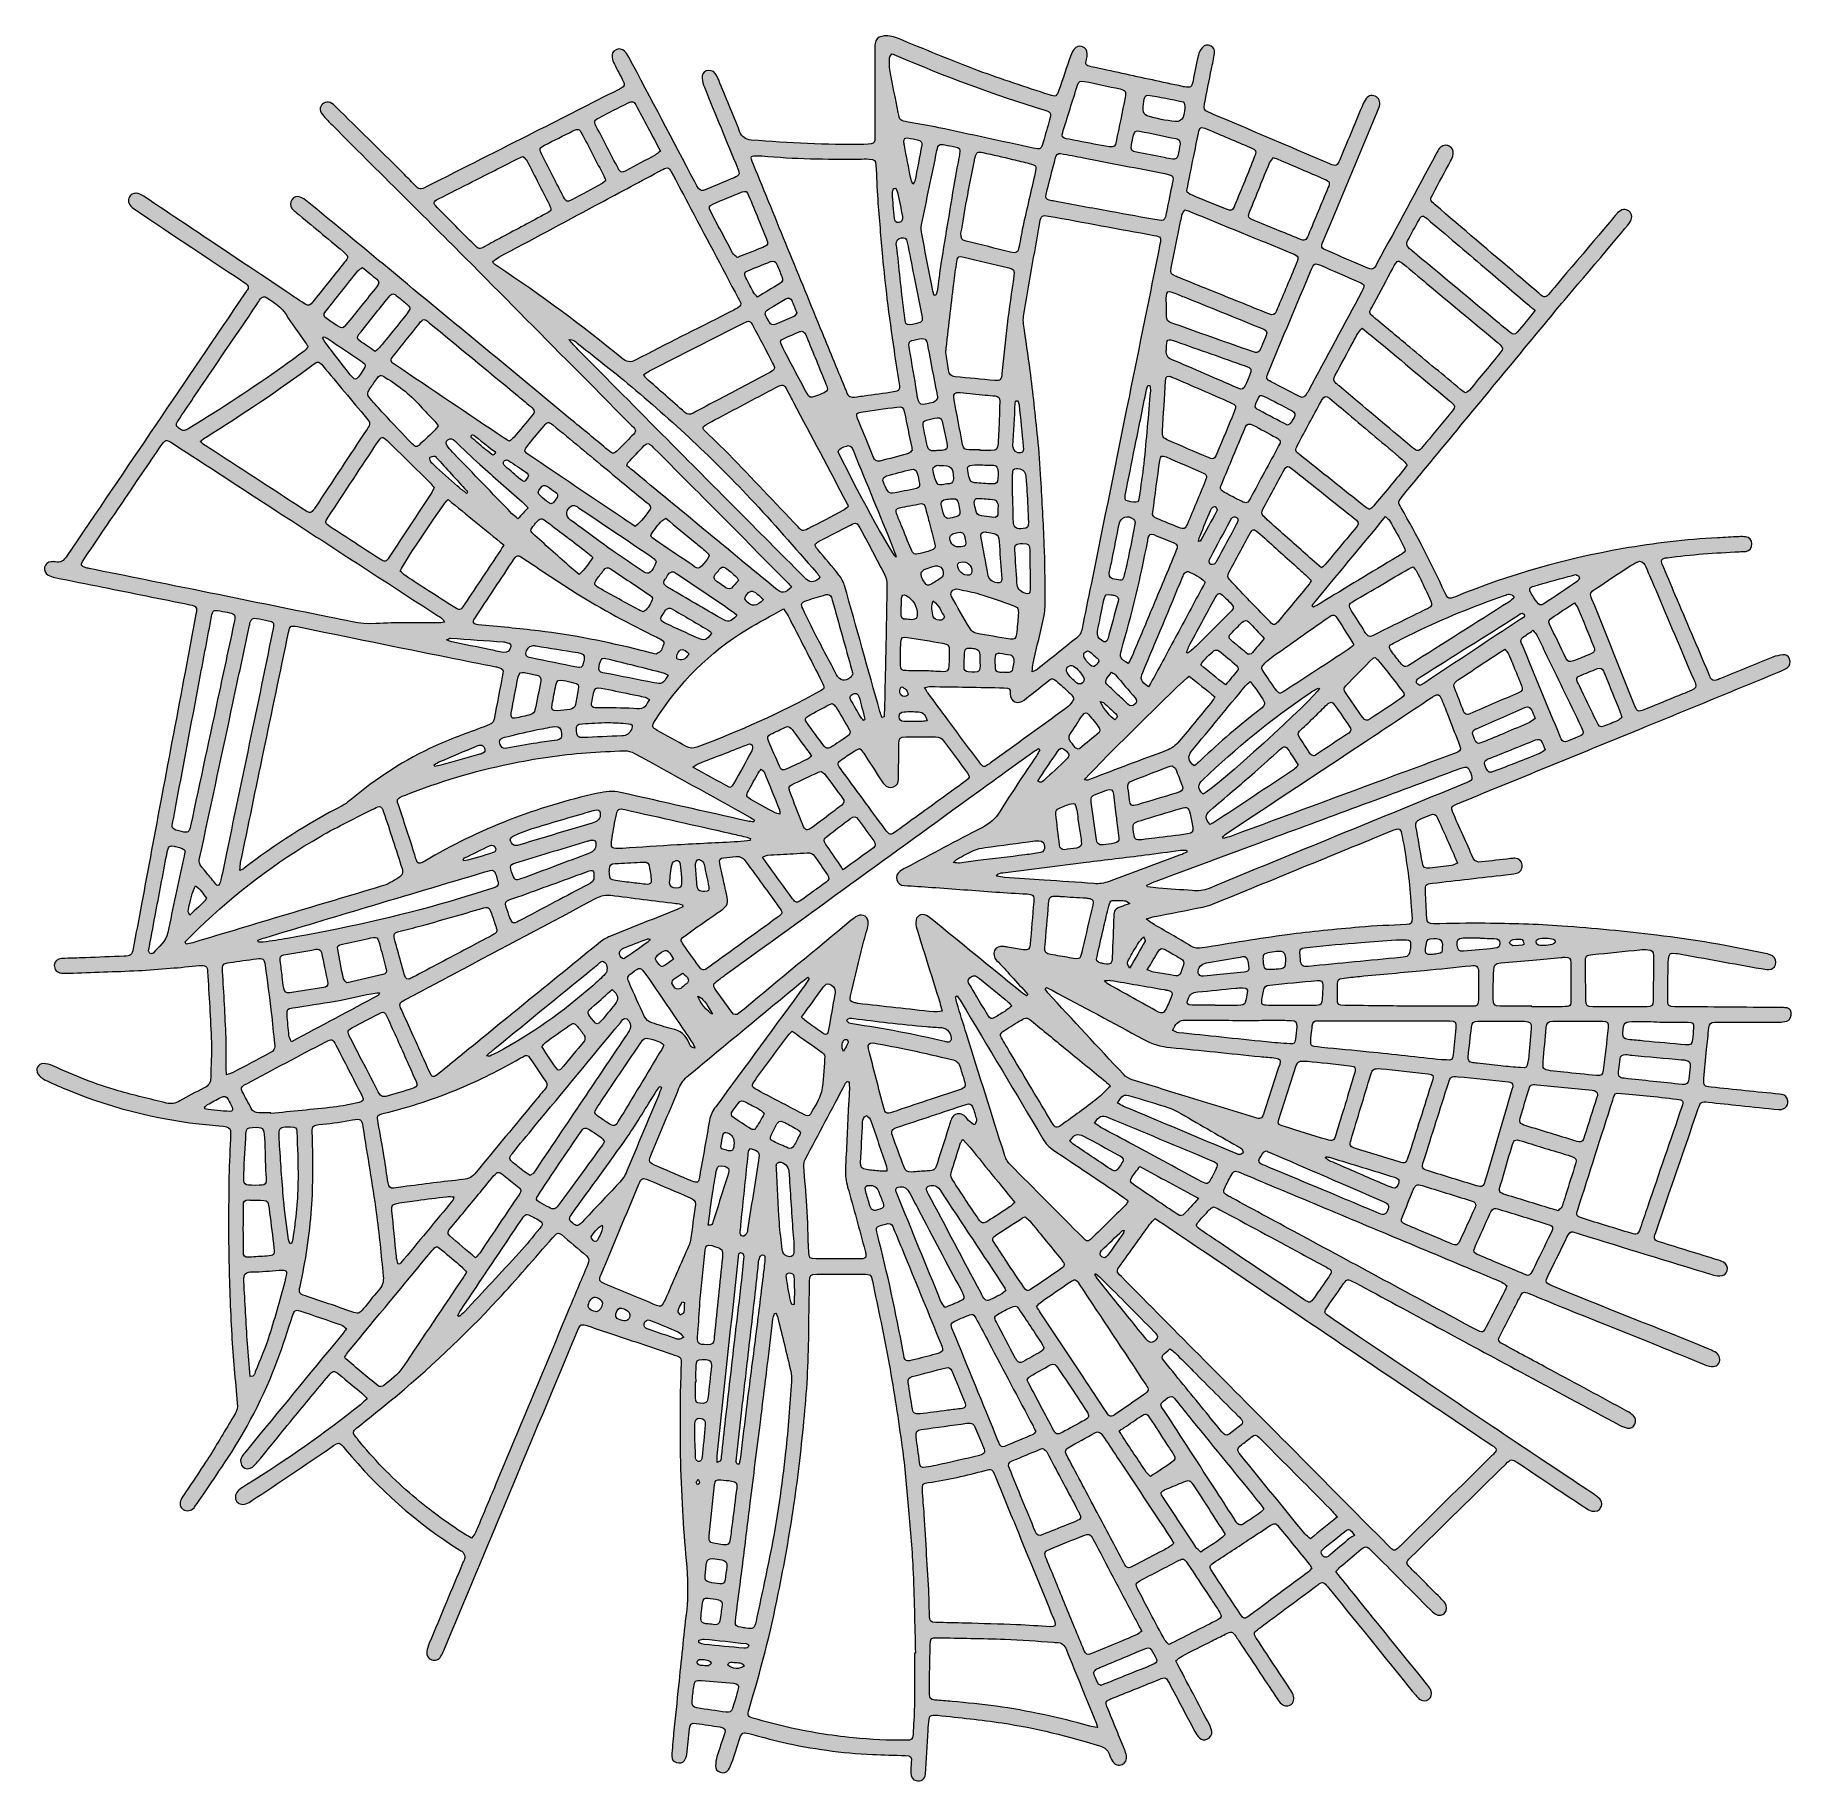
# Model space of a CAD drawing. Header units: centimetres. Extents: x 1 to 243, y -60 to 182.
import ezdxf

# ---------------------------------------------------------------- set-up
doc = ezdxf.new("R2010")
doc.units = ezdxf.units.CM
doc.header["$MEASUREMENT"] = 0
doc.layers.add('image_021\xa0Image', color=7, linetype='Continuous', lineweight=0)

msp = doc.modelspace()

# ---------------------------------------------------------------- hatches: boundary and pattern name
at = {"layer": 'image_021\xa0Image', "true_color": 0x000000, "transparency": 33554687}
h = msp.add_hatch(color=18, dxfattribs=at)
h.dxf.hatch_style = 2
edge = h.paths.add_edge_path()
edge.add_spline(control_points=[(209.19, 82.92), (209, 83.34), (208.87, 83.68), (208.7, 84), (208.52, 84.35), (208.24, 84.43), (207.83, 84.26), (205.66, 83.38), (203.48, 82.51), (201.31, 81.64), (201.25, 81.61), (201.2, 81.59), (201.15, 81.57), (200.8, 81.4), (200.71, 81.14), (200.85, 80.81), (200.91, 80.65), (200.97, 80.49), (201.04, 80.34), (201.32, 79.77), (201.5, 79.69), (202.14, 79.94), (203.15, 80.32), (204.16, 80.72), (205.17, 81.12), (206.26, 81.54), (207.36, 81.96), (208.44, 82.41), (208.71, 82.53), (208.94, 82.74), (209.19, 82.92)], knot_values=[0, 0, 0, 0, 1, 1, 1, 2, 2, 2, 3, 3, 3, 4, 4, 4, 5, 5, 5, 6, 6, 6, 7, 7, 7, 8, 8, 8, 9, 9, 9, 10, 10, 10, 10], degree=3, periodic=0)
edge = h.paths.add_edge_path()
edge.add_spline(control_points=[(60.87, 126.33), (60.86, 126.33), (60.78, 126.06), (60.89, 125.99), (61.24, 125.75), (62.63, 124.48), (62.7, 124.44), (62.76, 124.4), (63.41, 123.93), (63.67, 123.67), (63.76, 123.58), (63.9, 123.58), (63.99, 123.68), (64.04, 123.73), (64.09, 123.79), (64.11, 123.81), (64.19, 123.89), (64.18, 124.02), (64.08, 124.08), (63.77, 124.26), (61.65, 126.01), (61.19, 126.37), (61.09, 126.44), (60.95, 126.43), (60.87, 126.33)], knot_values=[0, 0, 0, 0, 1, 1, 1, 2, 2, 2, 3, 3, 3, 4, 4, 4, 5, 5, 5, 6, 6, 6, 7, 7, 7, 8, 8, 8, 8], degree=3, periodic=0)
edge = h.paths.add_edge_path()
edge.add_spline(control_points=[(92.19, -17.83), (92.04, -18.05), (91.91, -18.15), (91.91, -18.25), (91.91, -18.37), (92.03, -18.48), (92.09, -18.6), (92.18, -18.51), (92.32, -18.43), (92.34, -18.32), (92.37, -18.22), (92.28, -18.08), (92.19, -17.83)], knot_values=[0, 0, 0, 0, 1, 1, 1, 2, 2, 2, 3, 3, 3, 4, 4, 4, 4], degree=3, periodic=0)
edge = h.paths.add_edge_path()
edge.add_spline(control_points=[(210.33, 56.09), (210.65, 56.2), (210.65, 56.66), (210.32, 56.76), (209.75, 56.92), (208.82, 56.95), (208.23, 56.78), (207.78, 56.66), (207.81, 56.01), (208.26, 55.92), (208.86, 55.8), (209.77, 55.9), (210.33, 56.09)], knot_values=[0, 0, 0, 0, 1, 1, 1, 2, 2, 2, 3, 3, 3, 4, 4, 4, 4], degree=3, periodic=0)
edge = h.paths.add_edge_path()
edge.add_spline(control_points=[(205.81, 56.77), (205.59, 56.77), (204.66, 56.77), (204.5, 56.61), (204.4, 56.51), (204.26, 56.37), (204.26, 56.28), (204.26, 56.12), (204.54, 55.92), (204.72, 55.84), (206.05, 55.91), (206.3, 55.92), (206.22, 56.13), (206.18, 56.23), (206.13, 56.78), (205.81, 56.77)], knot_values=[0, 0, 0, 0, 1, 1, 1, 2, 2, 2, 3, 3, 3, 4, 4, 4, 5, 5, 5, 5], degree=3, periodic=0)
edge = h.paths.add_edge_path()
edge.add_spline(control_points=[(112.25, 41.23), (112.53, 41.75), (112.75, 42.1), (112.9, 42.48), (112.94, 42.59), (112.81, 42.86), (112.69, 42.91), (112.59, 42.96), (112.31, 42.86), (112.26, 42.75), (112.05, 42.34), (111.91, 41.91), (112.25, 41.23)], knot_values=[0, 0, 0, 0, 1, 1, 1, 2, 2, 2, 3, 3, 3, 4, 4, 4, 4], degree=3, periodic=0)
edge = h.paths.add_edge_path()
edge.add_spline(control_points=[(145.4, 92.94), (145.12, 93.43), (144.57, 94.13), (144.02, 94.46), (143.44, 94.79), (142.79, 94.13), (143.14, 93.56), (143.45, 93.04), (144.05, 92.52), (144.44, 92.16), (144.96, 91.68), (145.75, 92.32), (145.4, 92.94)], knot_values=[0, 0, 0, 0, 1, 1, 1, 2, 2, 2, 3, 3, 3, 4, 4, 4, 4], degree=3, periodic=0)
edge = h.paths.add_edge_path()
edge.add_spline(control_points=[(120.22, 91.62), (120, 91.22), (119.9, 90.83), (120.18, 90.5), (120.45, 90.19), (120.82, 90.22), (121.19, 90.48), (121.09, 91.04), (120.81, 91.41), (120.22, 91.62)], knot_values=[0, 0, 0, 0, 1, 1, 1, 2, 2, 2, 3, 3, 3, 3], degree=3, periodic=0)
edge = h.paths.add_edge_path()
edge.add_spline(control_points=[(90.27, 6.6), (90.17, 6.63), (90.07, 6.66), (89.97, 6.68), (89.77, 6.26), (89.53, 5.86), (89.4, 5.42), (89.36, 5.27), (89.59, 5.04), (89.7, 4.85), (89.87, 4.97), (90.16, 5.08), (90.19, 5.23), (90.27, 5.68), (90.25, 6.14), (90.27, 6.6)], knot_values=[0, 0, 0, 0, 1, 1, 1, 2, 2, 2, 3, 3, 3, 4, 4, 4, 5, 5, 5, 5], degree=3, periodic=0)
edge = h.paths.add_edge_path()
edge.add_spline(control_points=[(92.14, 48.87), (92.33, 48.12), (93.52, 46.69), (94.16, 46.38), (93.27, 48.02), (92.82, 48.59), (92.14, 48.87)], knot_values=[0, 0, 0, 0, 1, 1, 1, 2, 2, 2, 2], degree=3, periodic=0)
edge = h.paths.add_edge_path()
edge.add_spline(control_points=[(92.86, -43.55), (93.21, -43.58), (93.42, -43.64), (93.57, -43.58), (93.75, -43.52), (93.88, -43.35), (94.03, -43.23), (93.89, -43.1), (93.77, -42.91), (93.6, -42.84), (93.35, -42.75), (93.06, -42.73), (92.79, -42.71), (92.49, -42.69), (92.09, -42.67), (92.05, -43.06), (92, -43.52), (92.42, -43.53), (92.76, -43.55), (92.85, -43.56), (92.94, -43.55), (92.86, -43.55)], knot_values=[0, 0, 0, 0, 1, 1, 1, 2, 2, 2, 3, 3, 3, 4, 4, 4, 5, 5, 5, 6, 6, 6, 7, 7, 7, 7], degree=3, periodic=0)
edge = h.paths.add_edge_path()
edge.add_spline(control_points=[(98.59, -43.6), (98.12, -42.93), (97.43, -43.26), (96.88, -43.09), (96.62, -43.01), (96.35, -43.16), (96.29, -43.49), (96.89, -44.06), (97.9, -44.13), (98.59, -43.6)], knot_values=[0, 0, 0, 0, 1, 1, 1, 2, 2, 2, 3, 3, 3, 3], degree=3, periodic=0)
edge = h.paths.add_edge_path()
edge.add_spline(control_points=[(149.73, 87.06), (150.2, 87.35), (150.1, 87.63), (149.81, 87.9), (149.28, 88.41), (148.75, 88.91), (148.2, 89.39), (148.1, 89.48), (147.93, 89.49), (147.71, 89.56), (148.3, 88.45), (149.08, 87.49), (149.73, 87.06)], knot_values=[0, 0, 0, 0, 1, 1, 1, 2, 2, 2, 3, 3, 3, 4, 4, 4, 4], degree=3, periodic=0)
edge = h.paths.add_edge_path()
edge.add_spline(control_points=[(78.94, 17.27), (78.33, 16.94), (77.94, 16.39), (77.52, 15.89), (77.27, 15.59), (77.49, 15.31), (77.74, 15.12), (78.05, 14.89), (78.27, 15.08), (78.38, 15.36), (78.63, 15.96), (79.01, 16.53), (78.94, 17.27)], knot_values=[0, 0, 0, 0, 1, 1, 1, 2, 2, 2, 3, 3, 3, 4, 4, 4, 4], degree=3, periodic=0)
edge = h.paths.add_edge_path()
edge.add_spline(control_points=[(90.94, 96.09), (90.16, 97), (89.63, 96.96), (89.3, 96.06), (89.22, 95.87), (89.21, 95.46), (89.29, 95.43), (89.54, 95.32), (89.88, 95.25), (90.1, 95.35), (90.41, 95.49), (90.64, 95.81), (90.94, 96.09)], knot_values=[0, 0, 0, 0, 1, 1, 1, 2, 2, 2, 3, 3, 3, 4, 4, 4, 4], degree=3, periodic=0)
edge = h.paths.add_edge_path()
edge.add_spline(control_points=[(158.08, 169.65), (158.61, 169.59), (159.1, 169.94), (159.22, 170.46), (159.43, 171.32), (159.58, 172.33), (158.95, 172.44), (157.77, 172.65), (155.86, 173.11), (154.3, 173.29), (153.71, 173.36), (153.72, 172.38), (153.64, 171.28), (153.62, 170.91), (153.85, 170.57), (154.2, 170.45), (155.46, 170.04), (156.76, 169.81), (158.08, 169.65)], knot_values=[0, 0, 0, 0, 1, 1, 1, 2, 2, 2, 3, 3, 3, 4, 4, 4, 5, 5, 5, 6, 6, 6, 6], degree=3, periodic=0)
edge = h.paths.add_edge_path()
edge.add_spline(control_points=[(82.75, 4.92), (82.74, 5.29), (82.23, 5.66), (81.61, 5.78), (81.16, 5.87), (81.02, 5.56), (80.9, 5.25), (80.65, 4.6), (80.86, 4.3), (81.7, 4.08), (82.33, 3.91), (82.78, 4.28), (82.75, 4.92)], knot_values=[0, 0, 0, 0, 1, 1, 1, 2, 2, 2, 3, 3, 3, 4, 4, 4, 4], degree=3, periodic=0)
edge = h.paths.add_edge_path()
edge.add_spline(control_points=[(124.64, 103.49), (124.54, 103.07), (124.43, 102.85), (124.44, 102.63), (124.46, 102.27), (124.57, 101.91), (124.6, 101.55), (124.64, 101.16), (124.82, 100.9), (125.19, 100.85), (125.57, 100.79), (126.01, 100.68), (126.21, 101.26), (125.77, 101.93), (125.51, 102.76), (124.64, 103.49)], knot_values=[0, 0, 0, 0, 1, 1, 1, 2, 2, 2, 3, 3, 3, 4, 4, 4, 5, 5, 5, 5], degree=3, periodic=0)
edge = h.paths.add_edge_path()
edge.add_spline(control_points=[(128.82, 108.86), (128.27, 108.85), (128.06, 108.75), (128.02, 108.46), (127.91, 107.7), (128.86, 106.83), (129.6, 107.02), (129.73, 107.05), (129.87, 107.19), (129.92, 107.3), (130.18, 108.02), (129.57, 108.86), (128.82, 108.86)], knot_values=[0, 0, 0, 0, 1, 1, 1, 2, 2, 2, 3, 3, 3, 4, 4, 4, 4], degree=3, periodic=0)
edge = h.paths.add_edge_path()
edge.add_spline(control_points=[(151.77, 52.77), (152.57, 54.13), (153.25, 55.29), (153.91, 56.47), (153.96, 56.56), (153.82, 56.77), (153.72, 57.07), (153.42, 56.72), (153.19, 56.5), (153.02, 56.24), (152.61, 55.6), (152.23, 54.95), (151.85, 54.29), (151.7, 54.03), (151.54, 53.76), (151.47, 53.47), (151.44, 53.34), (151.6, 53.15), (151.77, 52.77)], knot_values=[0, 0, 0, 0, 1, 1, 1, 2, 2, 2, 3, 3, 3, 4, 4, 4, 5, 5, 5, 6, 6, 6, 6], degree=3, periodic=0)
edge = h.paths.add_edge_path()
edge.add_spline(control_points=[(78.15, 5.31), (78.51, 5.33), (78.97, 5.99), (78.97, 6.49), (78.96, 6.87), (78.26, 7.38), (77.81, 7.34), (77.46, 7.3), (76.95, 6.49), (77, 6.03), (77.04, 5.68), (77.67, 5.29), (78.15, 5.31)], knot_values=[0, 0, 0, 0, 1, 1, 1, 2, 2, 2, 3, 3, 3, 4, 4, 4, 4], degree=3, periodic=0)
edge = h.paths.add_edge_path()
edge.add_spline(control_points=[(147.52, 95.11), (147.48, 95.29), (147.49, 95.37), (147.45, 95.4), (147.01, 95.79), (146.58, 96.2), (146.09, 96.54), (145.99, 96.61), (145.61, 96.44), (145.5, 96.28), (145.4, 96.14), (145.41, 95.82), (145.51, 95.64), (145.7, 95.31), (145.95, 94.99), (146.23, 94.72), (146.4, 94.55), (146.77, 94.32), (146.87, 94.39), (147.15, 94.57), (147.34, 94.9), (147.52, 95.11)], knot_values=[0, 0, 0, 0, 1, 1, 1, 2, 2, 2, 3, 3, 3, 4, 4, 4, 5, 5, 5, 6, 6, 6, 7, 7, 7, 7], degree=3, periodic=0)
edge = h.paths.add_edge_path()
edge.add_spline(control_points=[(90.04, 52.05), (89.58, 51.75), (89.2, 51.55), (88.87, 51.28), (88.71, 51.14), (88.51, 50.83), (88.56, 50.7), (88.69, 50.38), (88.91, 49.96), (89.18, 49.88), (89.79, 49.7), (90.12, 50.32), (90.56, 50.6), (90.8, 50.76), (90.9, 51.03), (90.76, 51.32), (90.72, 51.4), (90.68, 51.49), (90.61, 51.55), (90.44, 51.71), (90.26, 51.86), (90.04, 52.05)], knot_values=[0, 0, 0, 0, 1, 1, 1, 2, 2, 2, 3, 3, 3, 4, 4, 4, 5, 5, 5, 6, 6, 6, 7, 7, 7, 7], degree=3, periodic=0)
edge = h.paths.add_edge_path()
edge.add_spline(control_points=[(161.29, 111.67), (161.43, 111.7), (161.51, 111.7), (161.53, 111.73), (162.3, 113.11), (163.06, 114.5), (163.82, 115.88), (163.84, 115.91), (163.86, 115.95), (163.85, 115.97), (163.78, 116.15), (163.74, 116.37), (163.62, 116.49), (163.56, 116.54), (163.29, 116.42), (163.16, 116.32), (163.06, 116.24), (163, 116.07), (162.94, 115.93), (162.46, 114.78), (161.98, 113.63), (161.51, 112.47), (161.42, 112.23), (161.37, 111.96), (161.29, 111.67)], knot_values=[0, 0, 0, 0, 1, 1, 1, 2, 2, 2, 3, 3, 3, 4, 4, 4, 5, 5, 5, 6, 6, 6, 7, 7, 7, 8, 8, 8, 8], degree=3, periodic=0)
edge = h.paths.add_edge_path()
edge.add_spline(control_points=[(105.16, 6.28), (105.24, 6.29), (105.33, 6.31), (105.42, 6.32), (105.49, 7.6), (105.48, 8.89), (105.4, 10.18), (105.38, 10.51), (105.09, 10.7), (104.74, 10.66), (104.32, 10.6), (104.31, 10.29), (104.36, 9.97), (104.54, 8.92), (104.72, 7.88), (104.92, 6.84), (104.96, 6.64), (105.08, 6.47), (105.16, 6.28)], knot_values=[0, 0, 0, 0, 1, 1, 1, 2, 2, 2, 3, 3, 3, 4, 4, 4, 5, 5, 5, 6, 6, 6, 6], degree=3, periodic=0)
edge = h.paths.add_edge_path()
edge.add_spline(control_points=[(101.2, 103.66), (100.89, 103.94), (100.63, 104.18), (100.35, 104.41), (99.63, 105.01), (99.28, 104.94), (98.77, 104.15), (98.58, 103.87), (98.61, 103.66), (98.83, 103.43), (99.6, 102.62), (100.28, 102.66), (101.2, 103.66)], knot_values=[0, 0, 0, 0, 1, 1, 1, 2, 2, 2, 3, 3, 3, 4, 4, 4, 4], degree=3, periodic=0)
edge = h.paths.add_edge_path()
edge.add_spline(control_points=[(115.02, 86.96), (115.12, 87.04), (115.2, 87.09), (115.2, 87.12), (114.93, 88.18), (114.69, 89.24), (114.37, 90.27), (114.24, 90.72), (113.91, 90.78), (113.5, 90.57), (113.12, 90.38), (113.06, 90.11), (113.27, 89.75), (113.73, 88.97), (114.18, 88.18), (114.64, 87.4), (114.74, 87.23), (114.9, 87.1), (115.02, 86.96)], knot_values=[0, 0, 0, 0, 1, 1, 1, 2, 2, 2, 3, 3, 3, 4, 4, 4, 5, 5, 5, 6, 6, 6, 6], degree=3, periodic=0)
edge = h.paths.add_edge_path()
edge.add_spline(control_points=[(88.77, 53.99), (87.96, 55.43), (87.78, 55.49), (86.74, 54.68), (86.53, 54.51), (86.22, 54.15), (86.28, 54), (86.42, 53.63), (86.74, 53.32), (87.02, 53.02), (87.08, 52.95), (87.33, 52.98), (87.44, 53.05), (87.88, 53.33), (88.3, 53.66), (88.77, 53.99)], knot_values=[0, 0, 0, 0, 1, 1, 1, 2, 2, 2, 3, 3, 3, 4, 4, 4, 5, 5, 5, 5], degree=3, periodic=0)
edge = h.paths.add_edge_path()
edge.add_spline(control_points=[(59.69, 67.73), (59.73, 67.67), (59.76, 67.61), (59.79, 67.55), (61.19, 67.8), (62.53, 68.3), (63.88, 68.72), (64.18, 68.81), (64.31, 69.09), (64.14, 69.39), (63.98, 69.68), (63.72, 69.82), (63.37, 69.65), (62.22, 69.09), (61.07, 68.54), (59.92, 67.97), (59.83, 67.93), (59.77, 67.81), (59.69, 67.73)], knot_values=[0, 0, 0, 0, 1, 1, 1, 2, 2, 2, 3, 3, 3, 4, 4, 4, 5, 5, 5, 6, 6, 6, 6], degree=3, periodic=0)
edge = h.paths.add_edge_path()
edge.add_spline(control_points=[(151.02, 16.53), (150.91, 16.53), (150.84, 16.55), (150.81, 16.52), (149.83, 15.61), (148.85, 14.7), (147.89, 13.77), (147.59, 13.47), (147.64, 13.13), (147.94, 12.9), (148.25, 12.64), (148.51, 12.77), (148.71, 13.05), (149.45, 14.09), (150.19, 15.14), (150.91, 16.19), (150.98, 16.28), (150.98, 16.4), (151.02, 16.53)], knot_values=[0, 0, 0, 0, 1, 1, 1, 2, 2, 2, 3, 3, 3, 4, 4, 4, 5, 5, 5, 6, 6, 6, 6], degree=3, periodic=0)
edge = h.paths.add_edge_path()
edge.add_spline(control_points=[(97.13, 28.61), (97.16, 29.3), (96.86, 29.76), (96.22, 30.02), (95.95, 30.14), (95.69, 30.08), (95.63, 29.81), (95.49, 29.25), (95.41, 28.68), (95.33, 28.11), (95.32, 28.01), (95.4, 27.82), (95.47, 27.8), (95.87, 27.68), (96.28, 27.5), (96.67, 27.53), (97.06, 27.56), (97.08, 28.01), (97.12, 28.34), (97.14, 28.43), (97.13, 28.52), (97.13, 28.61)], knot_values=[0, 0, 0, 0, 1, 1, 1, 2, 2, 2, 3, 3, 3, 4, 4, 4, 5, 5, 5, 6, 6, 6, 7, 7, 7, 7], degree=3, periodic=0)
edge = h.paths.add_edge_path()
edge.add_spline(control_points=[(128.15, 110.91), (129.15, 110.93), (129.24, 111.05), (129.05, 112.05), (129.04, 112.13), (129.03, 112.23), (129.01, 112.31), (128.86, 112.91), (128.67, 113.03), (128.04, 112.9), (127.8, 112.85), (127.55, 112.82), (127.34, 112.72), (127.19, 112.65), (127.03, 112.49), (126.99, 112.34), (126.77, 111.63), (127.39, 110.89), (128.15, 110.91)], knot_values=[0, 0, 0, 0, 1, 1, 1, 2, 2, 2, 3, 3, 3, 4, 4, 4, 5, 5, 5, 6, 6, 6, 6], degree=3, periodic=0)
edge = h.paths.add_edge_path()
edge.add_spline(control_points=[(85.57, 56.77), (85.35, 56.77), (85.22, 56.81), (85.12, 56.77), (84.01, 56.35), (82.9, 55.93), (81.8, 55.49), (81.65, 55.42), (81.5, 55.28), (81.4, 55.14), (81.16, 54.8), (81.35, 54.49), (81.54, 54.22), (81.76, 53.92), (82.01, 54.08), (82.25, 54.25), (83.24, 54.95), (84.24, 55.65), (85.23, 56.36), (85.34, 56.44), (85.41, 56.58), (85.57, 56.77)], knot_values=[0, 0, 0, 0, 1, 1, 1, 2, 2, 2, 3, 3, 3, 4, 4, 4, 5, 5, 5, 6, 6, 6, 7, 7, 7, 7], degree=3, periodic=0)
edge = h.paths.add_edge_path()
edge.add_spline(control_points=[(68.17, 119.93), (68.35, 120.15), (68.55, 120.33), (68.67, 120.56), (68.84, 120.87), (68.6, 121.09), (68.38, 121.24), (67.6, 121.78), (66.81, 122.29), (66.02, 122.81), (65.95, 122.86), (65.86, 122.93), (65.78, 122.92), (65.64, 122.92), (65.45, 122.9), (65.37, 122.81), (65.29, 122.73), (65.27, 122.53), (65.3, 122.4), (65.33, 122.27), (65.45, 122.14), (65.56, 122.04), (66.24, 121.43), (66.93, 120.84), (67.63, 120.24), (67.76, 120.13), (67.94, 120.06), (68.17, 119.93)], knot_values=[0, 0, 0, 0, 1, 1, 1, 2, 2, 2, 3, 3, 3, 4, 4, 4, 5, 5, 5, 6, 6, 6, 7, 7, 7, 8, 8, 8, 9, 9, 9, 9], degree=3, periodic=0)
edge = h.paths.add_edge_path()
edge.add_spline(control_points=[(119.46, 160.44), (119.37, 160.42), (119.27, 160.41), (119.18, 160.4), (119.12, 160.18), (118.99, 159.96), (119.01, 159.74), (119.08, 158.59), (119.18, 157.45), (119.28, 156.3), (119.31, 155.92), (119.47, 155.65), (119.91, 155.71), (120.29, 155.76), (120.48, 156.06), (120.39, 156.54), (120.19, 157.64), (119.96, 158.74), (119.73, 159.84), (119.69, 160.05), (119.55, 160.24), (119.46, 160.44)], knot_values=[0, 0, 0, 0, 1, 1, 1, 2, 2, 2, 3, 3, 3, 4, 4, 4, 5, 5, 5, 6, 6, 6, 7, 7, 7, 7], degree=3, periodic=0)
edge = h.paths.add_edge_path()
edge.add_spline(control_points=[(71.83, 116.87), (72.3, 117.01), (72.47, 117.41), (72.69, 117.76), (72.87, 118.06), (72.71, 118.3), (72.48, 118.47), (72.12, 118.74), (71.75, 119), (71.36, 119.24), (70.89, 119.53), (70.72, 119.49), (70.38, 119.04), (70, 118.54), (69.99, 118.32), (70.39, 117.95), (70.74, 117.62), (71.13, 117.33), (71.51, 117.03), (71.6, 116.96), (71.72, 116.92), (71.83, 116.87)], knot_values=[0, 0, 0, 0, 1, 1, 1, 2, 2, 2, 3, 3, 3, 4, 4, 4, 5, 5, 5, 6, 6, 6, 7, 7, 7, 7], degree=3, periodic=0)
edge = h.paths.add_edge_path()
edge.add_spline(control_points=[(123.81, 86.89), (123.58, 87.64), (123.31, 88.12), (122.62, 88.15), (121.95, 88.18), (121.29, 88.18), (120.62, 88.16), (120.17, 88.15), (119.96, 87.91), (119.96, 87.47), (119.95, 87.06), (120.16, 86.83), (120.64, 86.82), (121.4, 86.8), (122.16, 86.81), (122.91, 86.81), (123.17, 86.82), (123.43, 86.85), (123.81, 86.89)], knot_values=[0, 0, 0, 0, 1, 1, 1, 2, 2, 2, 3, 3, 3, 4, 4, 4, 5, 5, 5, 6, 6, 6, 6], degree=3, periodic=0)
edge = h.paths.add_edge_path()
edge.add_spline(control_points=[(194.96, 55.68), (195.04, 56.61), (194.69, 56.88), (193.79, 56.84), (192.95, 56.8), (192.88, 56.77), (192.74, 55.93), (192.7, 55.75), (192.65, 55.58), (192.64, 55.4), (192.59, 54.74), (192.73, 54.6), (193.41, 54.63), (193.69, 54.64), (193.96, 54.68), (194.23, 54.73), (194.96, 54.86), (195, 54.91), (194.96, 55.68)], knot_values=[0, 0, 0, 0, 1, 1, 1, 2, 2, 2, 3, 3, 3, 4, 4, 4, 5, 5, 5, 6, 6, 6, 6], degree=3, periodic=0)
edge = h.paths.add_edge_path()
edge.add_spline(control_points=[(92.28, -40.05), (92.28, -40.15), (92.27, -40.26), (92.27, -40.37), (92.53, -40.46), (92.79, -40.61), (93.06, -40.64), (94.87, -40.83), (96.68, -40.99), (98.49, -41.15), (98.8, -41.18), (99.11, -41.18), (99.18, -40.72), (99.05, -40.65), (98.93, -40.53), (98.8, -40.52), (96.87, -40.3), (94.94, -40.09), (93.01, -39.9), (92.77, -39.88), (92.52, -39.99), (92.28, -40.05)], knot_values=[0, 0, 0, 0, 1, 1, 1, 2, 2, 2, 3, 3, 3, 4, 4, 4, 5, 5, 5, 6, 6, 6, 7, 7, 7, 7], degree=3, periodic=0)
edge = h.paths.add_edge_path()
edge.add_spline(control_points=[(60.2, 118.31), (60.24, 118.36), (60.28, 118.41), (60.32, 118.46), (60.27, 118.54), (60.24, 118.63), (60.18, 118.7), (58.79, 120.22), (57.4, 121.75), (56.01, 123.28), (55.95, 123.34), (55.86, 123.45), (55.8, 123.44), (55.58, 123.42), (55.31, 123.42), (55.16, 123.3), (55.07, 123.24), (55.12, 122.91), (55.2, 122.75), (55.29, 122.57), (55.47, 122.43), (55.63, 122.28), (56.73, 121.28), (57.83, 120.28), (58.95, 119.29), (59.34, 118.94), (59.78, 118.64), (60.2, 118.31)], knot_values=[0, 0, 0, 0, 1, 1, 1, 2, 2, 2, 3, 3, 3, 4, 4, 4, 5, 5, 5, 6, 6, 6, 7, 7, 7, 8, 8, 8, 9, 9, 9, 9], degree=3, periodic=0)
edge = h.paths.add_edge_path()
edge.add_spline(control_points=[(22.74, 64.11), (22.42, 63.67), (21.78, 61.37), (21.75, 60.53), (21.74, 60.41), (21.87, 60.29), (21.98, 60.09), (22.76, 60.9), (23.67, 61.47), (24.26, 62.4), (23.77, 63.04), (23.41, 63.71), (22.74, 64.11)], knot_values=[0, 0, 0, 0, 1, 1, 1, 2, 2, 2, 3, 3, 3, 4, 4, 4, 4], degree=3, periodic=0)
edge = h.paths.add_edge_path()
edge.add_spline(control_points=[(24.01, 33.58), (24.02, 33.5), (24.04, 33.42), (24.05, 33.34), (25.18, 33.09), (26.34, 33.01), (27.5, 32.98), (27.83, 32.98), (27.97, 33.23), (27.81, 33.56), (27.64, 33.91), (27.47, 34.27), (27.27, 34.61), (26.96, 35.11), (26.77, 35.17), (26.23, 34.9), (25.61, 34.59), (25, 34.25), (24.39, 33.91), (24.25, 33.83), (24.14, 33.69), (24.01, 33.58)], knot_values=[0, 0, 0, 0, 1, 1, 1, 2, 2, 2, 3, 3, 3, 4, 4, 4, 5, 5, 5, 6, 6, 6, 7, 7, 7, 7], degree=3, periodic=0)
edge = h.paths.add_edge_path()
edge.add_spline(control_points=[(89.87, 65.26), (89.8, 65.98), (89.76, 66.52), (89.7, 67.06), (89.67, 67.41), (89.47, 67.68), (89.12, 67.6), (88.91, 67.56), (88.61, 67.31), (88.57, 67.12), (88.41, 66.26), (88.31, 65.39), (88.24, 64.52), (88.2, 64.06), (88.6, 63.79), (89.19, 63.79), (89.68, 63.79), (89.83, 63.93), (89.86, 64.44), (89.88, 64.77), (89.87, 65.11), (89.87, 65.26)], knot_values=[0, 0, 0, 0, 1, 1, 1, 2, 2, 2, 3, 3, 3, 4, 4, 4, 5, 5, 5, 6, 6, 6, 7, 7, 7, 7], degree=3, periodic=0)
edge = h.paths.add_edge_path()
edge.add_spline(control_points=[(126.65, 114.83), (127.11, 114.93), (127.44, 114.99), (127.76, 115.06), (128.2, 115.14), (128.38, 115.41), (128.31, 115.84), (128.26, 116.2), (128.17, 116.55), (128.12, 116.91), (128.06, 117.32), (127.86, 117.65), (127.43, 117.57), (126.86, 117.46), (126.18, 117.7), (125.77, 117.09), (125.72, 117.02), (125.71, 116.9), (125.73, 116.82), (125.86, 116.29), (125.96, 115.76), (126.15, 115.25), (126.23, 115.05), (126.52, 114.93), (126.65, 114.83)], knot_values=[0, 0, 0, 0, 1, 1, 1, 2, 2, 2, 3, 3, 3, 4, 4, 4, 5, 5, 5, 6, 6, 6, 7, 7, 7, 8, 8, 8, 8], degree=3, periodic=0)
edge = h.paths.add_edge_path()
edge.add_spline(control_points=[(126.04, 107.04), (126.06, 108.08), (125.54, 108.47), (124.65, 108.23), (124.53, 108.2), (124.42, 108.15), (124.3, 108.12), (122.77, 107.69), (122.62, 107.26), (123.52, 105.93), (123.72, 105.64), (123.95, 105.52), (124.28, 105.73), (124.72, 106), (125.18, 106.24), (125.6, 106.54), (125.81, 106.68), (125.95, 106.92), (126.04, 107.04)], knot_values=[0, 0, 0, 0, 1, 1, 1, 2, 2, 2, 3, 3, 3, 4, 4, 4, 5, 5, 5, 6, 6, 6, 6], degree=3, periodic=0)
edge = h.paths.add_edge_path()
edge.add_spline(control_points=[(90.19, 1.81), (89.83, 2.14), (89.67, 2.39), (89.45, 2.49), (88.17, 3.05), (86.89, 3.59), (85.59, 4.12), (85.15, 4.29), (84.81, 4.08), (84.72, 3.63), (84.64, 3.26), (84.84, 3.05), (85.15, 2.94), (86.53, 2.46), (87.91, 2), (89.29, 1.54), (89.4, 1.51), (89.54, 1.48), (89.64, 1.51), (89.81, 1.57), (89.95, 1.68), (90.19, 1.81)], knot_values=[0, 0, 0, 0, 1, 1, 1, 2, 2, 2, 3, 3, 3, 4, 4, 4, 5, 5, 5, 6, 6, 6, 7, 7, 7, 7], degree=3, periodic=0)
edge = h.paths.add_edge_path()
edge.add_spline(control_points=[(120.28, 102.74), (120.26, 102.74), (120.24, 102.74), (120.23, 102.74), (120.23, 102.35), (120.23, 101.95), (120.23, 101.56), (120.22, 101.16), (120.42, 100.89), (120.82, 100.92), (121.35, 100.96), (121.98, 100.62), (122.4, 101.23), (122.46, 101.32), (122.44, 101.47), (122.44, 101.59), (122.41, 102.73), (121.92, 103.61), (120.92, 104.19), (120.53, 104.41), (120.32, 104.3), (120.28, 103.83), (120.26, 103.47), (120.28, 103.1), (120.28, 102.74)], knot_values=[0, 0, 0, 0, 1, 1, 1, 2, 2, 2, 3, 3, 3, 4, 4, 4, 5, 5, 5, 6, 6, 6, 7, 7, 7, 8, 8, 8, 8], degree=3, periodic=0)
edge = h.paths.add_edge_path()
edge.add_spline(control_points=[(134.39, 93.6), (134.39, 93.6), (134.39, 93.59), (134.39, 93.58), (134.55, 93.58), (134.7, 93.59), (134.85, 93.58), (135.21, 93.57), (135.61, 93.66), (135.6, 94.06), (135.6, 94.67), (136.09, 95.31), (135.52, 95.88), (135.46, 95.94), (135.37, 95.99), (135.28, 96), (134.8, 96.09), (134.32, 96.17), (133.85, 96.25), (133.47, 96.31), (133.25, 96.14), (133.23, 95.78), (133.21, 95.23), (133.22, 94.68), (133.24, 94.13), (133.25, 93.82), (133.44, 93.63), (133.75, 93.6), (133.97, 93.59), (134.18, 93.6), (134.39, 93.6)], knot_values=[0, 0, 0, 0, 1, 1, 1, 2, 2, 2, 3, 3, 3, 4, 4, 4, 5, 5, 5, 6, 6, 6, 7, 7, 7, 8, 8, 8, 9, 9, 9, 10, 10, 10, 10], degree=3, periodic=0)
edge = h.paths.add_edge_path()
edge.add_spline(control_points=[(93.12, 63.34), (93.59, 63.34), (93.74, 63.49), (93.65, 63.95), (93.45, 65), (93.22, 66.04), (92.99, 67.08), (92.95, 67.23), (92.92, 67.41), (92.82, 67.49), (92.64, 67.62), (92.4, 67.77), (92.21, 67.75), (92.07, 67.74), (91.92, 67.48), (91.85, 67.3), (91.79, 67.14), (91.81, 66.94), (91.83, 66.75), (91.88, 65.96), (91.93, 65.17), (92, 64.38), (92.07, 63.51), (92.27, 63.33), (93.12, 63.34)], knot_values=[0, 0, 0, 0, 1, 1, 1, 2, 2, 2, 3, 3, 3, 4, 4, 4, 5, 5, 5, 6, 6, 6, 7, 7, 7, 8, 8, 8, 8], degree=3, periodic=0)
edge = h.paths.add_edge_path()
edge.add_spline(control_points=[(115.82, 22.75), (115.3, 22.75), (115.17, 22.6), (115.29, 22.09), (115.43, 21.47), (115.62, 20.86), (115.8, 20.25), (116.09, 19.25), (116.31, 19.13), (117.28, 19.46), (117.78, 19.63), (117.9, 19.85), (117.72, 20.34), (117.52, 20.88), (117.28, 21.4), (117.08, 21.94), (116.87, 22.55), (116.42, 22.77), (115.82, 22.75)], knot_values=[0, 0, 0, 0, 1, 1, 1, 2, 2, 2, 3, 3, 3, 4, 4, 4, 5, 5, 5, 6, 6, 6, 6], degree=3, periodic=0)
edge = h.paths.add_edge_path()
edge.add_spline(control_points=[(182.82, -25.58), (182.23, -24.69), (182.08, -24.6), (181.7, -24.89), (180.6, -25.74), (179.52, -26.62), (178.44, -27.51), (178.17, -27.73), (178.17, -28.03), (178.39, -28.31), (178.61, -28.58), (178.87, -28.68), (179.19, -28.48), (179.29, -28.41), (179.38, -28.33), (179.48, -28.26), (180.38, -27.49), (181.27, -26.72), (182.18, -25.97), (182.37, -25.81), (182.6, -25.71), (182.82, -25.58)], knot_values=[0, 0, 0, 0, 1, 1, 1, 2, 2, 2, 3, 3, 3, 4, 4, 4, 5, 5, 5, 6, 6, 6, 7, 7, 7, 7], degree=3, periodic=0)
edge = h.paths.add_edge_path()
edge.add_spline(control_points=[(97.73, 106.3), (97.63, 106.5), (97.59, 106.66), (97.49, 106.75), (96.99, 107.19), (96.49, 107.64), (95.95, 108.03), (95.62, 108.28), (95.29, 108.09), (95.1, 107.78), (94.84, 107.35), (94.18, 107.08), (94.47, 106.4), (94.52, 106.28), (94.68, 106.19), (94.8, 106.11), (95.12, 105.88), (95.45, 105.66), (95.78, 105.44), (96.08, 105.23), (96.41, 104.96), (96.76, 105.24), (97.13, 105.54), (97.41, 105.94), (97.73, 106.3)], knot_values=[0, 0, 0, 0, 1, 1, 1, 2, 2, 2, 3, 3, 3, 4, 4, 4, 5, 5, 5, 6, 6, 6, 7, 7, 7, 8, 8, 8, 8], degree=3, periodic=0)
edge = h.paths.add_edge_path()
edge.add_spline(control_points=[(55.73, 80.83), (55.75, 80.75), (55.77, 80.67), (55.79, 80.58), (56.08, 80.65), (56.37, 80.7), (56.65, 80.78), (58.38, 81.26), (60.1, 81.75), (61.83, 82.24), (62.03, 82.29), (62.25, 82.34), (62.43, 82.43), (62.71, 82.58), (62.8, 82.83), (62.68, 83.13), (62.57, 83.41), (62.38, 83.6), (62.06, 83.55), (61.89, 83.53), (61.71, 83.46), (61.54, 83.39), (59.86, 82.69), (58.17, 81.99), (56.49, 81.27), (56.22, 81.16), (55.98, 80.98), (55.73, 80.83)], knot_values=[0, 0, 0, 0, 1, 1, 1, 2, 2, 2, 3, 3, 3, 4, 4, 4, 5, 5, 5, 6, 6, 6, 7, 7, 7, 8, 8, 8, 9, 9, 9, 9], degree=3, periodic=0)
edge = h.paths.add_edge_path()
edge.add_spline(control_points=[(139.11, 78.55), (139.52, 78.24), (139.72, 78.48), (139.91, 78.65), (140.96, 79.62), (142.01, 80.59), (143.03, 81.57), (143.54, 82.05), (143.48, 82.35), (142.83, 82.9), (142.4, 83.26), (142.23, 83.23), (141.83, 82.66), (141, 81.47), (140.19, 80.26), (139.38, 79.05), (139.28, 78.91), (139.21, 78.74), (139.11, 78.55)], knot_values=[0, 0, 0, 0, 1, 1, 1, 2, 2, 2, 3, 3, 3, 4, 4, 4, 5, 5, 5, 6, 6, 6, 6], degree=3, periodic=0)
edge = h.paths.add_edge_path()
edge.add_spline(control_points=[(127.43, 120.37), (127.41, 121.93), (127.14, 122.18), (125.57, 122.17), (125.39, 122.17), (125.17, 122.22), (125.03, 122.14), (124.84, 122.04), (124.56, 121.81), (124.59, 121.68), (124.73, 121.01), (124.82, 120.27), (125.18, 119.71), (125.52, 119.17), (126.2, 119.72), (126.72, 119.62), (126.78, 119.61), (126.84, 119.64), (126.9, 119.65), (127.28, 119.74), (127.48, 119.96), (127.43, 120.37)], knot_values=[0, 0, 0, 0, 1, 1, 1, 2, 2, 2, 3, 3, 3, 4, 4, 4, 5, 5, 5, 6, 6, 6, 7, 7, 7, 7], degree=3, periodic=0)
edge = h.paths.add_edge_path()
edge.add_spline(control_points=[(131.1, 95.17), (131.1, 95.17), (131.09, 95.17), (131.09, 95.17), (131.09, 95.44), (131.1, 95.72), (131.09, 95.99), (131.06, 96.57), (130.91, 96.74), (130.36, 96.87), (130.12, 96.92), (129.88, 96.93), (129.63, 96.95), (129.27, 96.98), (129.03, 96.83), (129, 96.46), (128.95, 95.73), (128.91, 95), (128.9, 94.27), (128.89, 93.92), (129.11, 93.68), (129.47, 93.67), (131.06, 93.59), (131.17, 93.53), (131.1, 94.99), (131.1, 95.05), (131.1, 95.11), (131.1, 95.17)], knot_values=[0, 0, 0, 0, 1, 1, 1, 2, 2, 2, 3, 3, 3, 4, 4, 4, 5, 5, 5, 6, 6, 6, 7, 7, 7, 8, 8, 8, 9, 9, 9, 9], degree=3, periodic=0)
edge = h.paths.add_edge_path()
edge.add_spline(control_points=[(171.64, 52.57), (171.88, 52.59), (172.12, 52.61), (172.36, 52.62), (172.78, 52.63), (173.26, 52.73), (173.27, 53.19), (173.28, 53.8), (173.41, 54.48), (172.96, 55), (172.86, 55.12), (172.56, 55.12), (172.36, 55.11), (171.97, 55.08), (171.58, 54.99), (171.19, 54.94), (170.32, 54.83), (170.18, 54.66), (170.25, 53.75), (170.35, 52.55), (170.42, 52.48), (171.64, 52.57)], knot_values=[0, 0, 0, 0, 1, 1, 1, 2, 2, 2, 3, 3, 3, 4, 4, 4, 5, 5, 5, 6, 6, 6, 7, 7, 7, 7], degree=3, periodic=0)
edge = h.paths.add_edge_path()
edge.add_spline(control_points=[(91.7, -12.51), (91.71, -12.51), (91.72, -12.51), (91.73, -12.51), (91.76, -13.12), (91.79, -13.72), (91.82, -14.33), (91.83, -14.57), (91.8, -14.83), (91.86, -15.05), (91.9, -15.19), (92.07, -15.34), (92.21, -15.39), (92.31, -15.42), (92.49, -15.29), (92.57, -15.18), (92.66, -15.07), (92.7, -14.91), (92.72, -14.76), (92.87, -13.28), (93.02, -11.8), (93.15, -10.32), (93.2, -9.67), (92.99, -9.45), (92.42, -9.41), (91.93, -9.39), (91.72, -9.6), (91.7, -10.23), (91.69, -10.99), (91.7, -11.75), (91.7, -12.51)], knot_values=[0, 0, 0, 0, 1, 1, 1, 2, 2, 2, 3, 3, 3, 4, 4, 4, 5, 5, 5, 6, 6, 6, 7, 7, 7, 8, 8, 8, 9, 9, 9, 10, 10, 10, 10], degree=3, periodic=0)
edge = h.paths.add_edge_path()
edge.add_spline(control_points=[(166.79, 114.65), (166.68, 114.79), (166.6, 114.99), (166.46, 115.04), (166.32, 115.1), (166.08, 115.05), (165.97, 114.96), (165.81, 114.83), (165.71, 114.62), (165.61, 114.43), (164.74, 112.8), (163.86, 111.16), (162.99, 109.52), (162.9, 109.36), (162.77, 109.19), (162.77, 109.03), (162.77, 108.84), (162.84, 108.57), (162.97, 108.5), (163.1, 108.42), (163.36, 108.51), (163.53, 108.6), (163.65, 108.66), (163.72, 108.83), (163.79, 108.96), (164.72, 110.68), (165.64, 112.39), (166.56, 114.11), (166.65, 114.27), (166.7, 114.45), (166.79, 114.65)], knot_values=[0, 0, 0, 0, 1, 1, 1, 2, 2, 2, 3, 3, 3, 4, 4, 4, 5, 5, 5, 6, 6, 6, 7, 7, 7, 8, 8, 8, 9, 9, 9, 10, 10, 10, 10], degree=3, periodic=0)
edge = h.paths.add_edge_path()
edge.add_spline(control_points=[(136.3, 131.11), (136.24, 131.1), (136.17, 131.1), (136.11, 131.09), (136.06, 130.99), (135.99, 130.89), (135.98, 130.79), (135.87, 128.82), (135.77, 126.85), (135.66, 124.89), (135.66, 124.83), (135.66, 124.76), (135.67, 124.7), (135.73, 124.2), (136.21, 123.8), (136.68, 123.89), (137.18, 123.99), (137.12, 124.38), (137.09, 124.75), (136.89, 126.68), (136.71, 128.61), (136.51, 130.54), (136.49, 130.74), (136.38, 130.92), (136.3, 131.11)], knot_values=[0, 0, 0, 0, 1, 1, 1, 2, 2, 2, 3, 3, 3, 4, 4, 4, 5, 5, 5, 6, 6, 6, 7, 7, 7, 8, 8, 8, 8], degree=3, periodic=0)
edge = h.paths.add_edge_path()
edge.add_spline(control_points=[(133.59, 116.13), (133.59, 116.13), (133.58, 116.13), (133.58, 116.13), (133.58, 116.38), (133.64, 116.64), (133.56, 116.85), (133.48, 117.08), (133.28, 117.39), (133.09, 117.42), (132.35, 117.54), (131.59, 117.57), (130.84, 117.61), (130.47, 117.63), (130.27, 117.42), (130.32, 117.04), (130.37, 116.68), (130.45, 116.33), (130.52, 115.97), (130.6, 115.53), (130.86, 115.28), (131.31, 115.22), (131.78, 115.15), (132.26, 115.07), (132.74, 115.02), (133.47, 114.94), (133.58, 115.05), (133.59, 115.77), (133.59, 115.89), (133.59, 116.01), (133.59, 116.13)], knot_values=[0, 0, 0, 0, 1, 1, 1, 2, 2, 2, 3, 3, 3, 4, 4, 4, 5, 5, 5, 6, 6, 6, 7, 7, 7, 8, 8, 8, 9, 9, 9, 10, 10, 10, 10], degree=3, periodic=0)
edge = h.paths.add_edge_path()
edge.add_spline(control_points=[(149.29, 93.6), (149.04, 93.26), (148.78, 92.97), (148.58, 92.65), (148.36, 92.3), (148.54, 92.02), (148.81, 91.77), (149.41, 91.21), (150, 90.65), (150.6, 90.09), (150.91, 89.8), (151.23, 89.51), (151.53, 89.21), (151.85, 88.91), (152.18, 88.91), (152.5, 89.19), (152.82, 89.47), (152.79, 89.77), (152.54, 90.07), (151.63, 91.13), (150.73, 92.2), (149.81, 93.25), (149.7, 93.38), (149.53, 93.45), (149.29, 93.6)], knot_values=[0, 0, 0, 0, 1, 1, 1, 2, 2, 2, 3, 3, 3, 4, 4, 4, 5, 5, 5, 6, 6, 6, 7, 7, 7, 8, 8, 8, 8], degree=3, periodic=0)
edge = h.paths.add_edge_path()
edge.add_spline(control_points=[(57.42, 98.11), (57.78, 97.96), (57.95, 97.85), (58.13, 97.81), (59.86, 97.45), (61.58, 97.1), (63.31, 96.75), (63.97, 96.61), (64.62, 96.46), (65.28, 96.36), (65.81, 96.28), (66.24, 96.65), (66.29, 97.18), (66.35, 97.75), (65.84, 97.63), (65.54, 97.76), (65.46, 97.8), (65.36, 97.79), (65.27, 97.8), (62.84, 97.97), (60.42, 98.15), (57.99, 98.31), (57.87, 98.32), (57.74, 98.22), (57.42, 98.11)], knot_values=[0, 0, 0, 0, 1, 1, 1, 2, 2, 2, 3, 3, 3, 4, 4, 4, 5, 5, 5, 6, 6, 6, 7, 7, 7, 8, 8, 8, 8], degree=3, periodic=0)
edge = h.paths.add_edge_path()
edge.add_spline(control_points=[(96.12, -29.9), (96.16, -29.24), (96.05, -29.08), (95.43, -28.97), (95.02, -28.89), (94.6, -28.83), (94.18, -28.79), (93.65, -28.74), (93.42, -28.89), (93.34, -29.39), (93.24, -30.02), (93.2, -30.65), (93.13, -31.28), (93.08, -31.74), (93.32, -31.97), (93.73, -32.05), (94.2, -32.14), (94.69, -32.19), (95.16, -32.28), (95.63, -32.37), (95.84, -32.12), (95.9, -31.71), (95.99, -31.11), (96.05, -30.51), (96.12, -29.9)], knot_values=[0, 0, 0, 0, 1, 1, 1, 2, 2, 2, 3, 3, 3, 4, 4, 4, 5, 5, 5, 6, 6, 6, 7, 7, 7, 8, 8, 8, 8], degree=3, periodic=0)
edge = h.paths.add_edge_path()
edge.add_spline(control_points=[(92.6, -36.38), (92.5, -37.46), (92.53, -37.75), (93.57, -37.81), (93.87, -37.82), (94.17, -37.88), (94.48, -37.91), (94.87, -37.95), (95.12, -37.77), (95.18, -37.37), (95.28, -36.65), (95.39, -35.93), (95.48, -35.21), (95.52, -34.83), (95.37, -34.54), (94.98, -34.46), (94.5, -34.36), (94.02, -34.27), (93.54, -34.23), (93.01, -34.18), (92.85, -34.33), (92.77, -34.89), (92.69, -35.46), (92.64, -36.03), (92.6, -36.38)], knot_values=[0, 0, 0, 0, 1, 1, 1, 2, 2, 2, 3, 3, 3, 4, 4, 4, 5, 5, 5, 6, 6, 6, 7, 7, 7, 8, 8, 8, 8], degree=3, periodic=0)
edge = h.paths.add_edge_path()
edge.add_spline(control_points=[(80.28, 49.8), (79.45, 49.05), (78.68, 48.32), (77.86, 47.65), (76.48, 46.51), (76.92, 46.51), (77.75, 45.43), (78.13, 44.93), (78.33, 44.93), (78.75, 45.43), (79.4, 46.19), (80.04, 46.96), (80.66, 47.75), (81.25, 48.49), (81.15, 49.08), (80.28, 49.8)], knot_values=[0, 0, 0, 0, 1, 1, 1, 2, 2, 2, 3, 3, 3, 4, 4, 4, 5, 5, 5, 5], degree=3, periodic=0)
edge = h.paths.add_edge_path()
edge.add_spline(control_points=[(200.02, 56.93), (199.29, 56.93), (198.56, 56.95), (197.83, 56.92), (197.12, 56.9), (196.98, 56.7), (197.03, 55.93), (197.08, 55.23), (197.26, 55.03), (197.91, 55.08), (199.33, 55.2), (200.75, 55.34), (202.16, 55.49), (202.76, 55.55), (202.92, 55.73), (202.9, 56.18), (202.88, 56.64), (202.69, 56.81), (202.11, 56.83), (201.41, 56.84), (200.02, 56.9), (200.02, 56.93)], knot_values=[0, 0, 0, 0, 1, 1, 1, 2, 2, 2, 3, 3, 3, 4, 4, 4, 5, 5, 5, 6, 6, 6, 7, 7, 7, 7], degree=3, periodic=0)
edge = h.paths.add_edge_path()
edge.add_spline(control_points=[(121.82, 160.99), (122.01, 161.26), (122.09, 161.32), (122.1, 161.4), (122.43, 163.07), (122.75, 164.74), (123.08, 166.41), (123.15, 166.79), (122.95, 167.01), (122.63, 167.09), (122.13, 167.22), (121.62, 167.31), (121.11, 167.39), (120.77, 167.44), (120.59, 167.24), (120.59, 166.91), (120.59, 166.73), (120.62, 166.54), (120.66, 166.36), (120.95, 164.84), (121.24, 163.32), (121.55, 161.8), (121.59, 161.58), (121.69, 161.37), (121.82, 160.99)], knot_values=[0, 0, 0, 0, 1, 1, 1, 2, 2, 2, 3, 3, 3, 4, 4, 4, 5, 5, 5, 6, 6, 6, 7, 7, 7, 8, 8, 8, 8], degree=3, periodic=0)
edge = h.paths.add_edge_path()
edge.add_spline(control_points=[(105.8, 143.23), (105.55, 143.83), (105.37, 144.35), (105.14, 144.84), (104.9, 145.35), (104.69, 145.41), (104.2, 145.14), (103.57, 144.78), (102.96, 144.38), (102.33, 144), (101.25, 143.35), (101.23, 143.26), (101.88, 142.17), (101.93, 142.09), (101.97, 142.01), (102.02, 141.93), (102.19, 141.62), (102.47, 141.5), (102.79, 141.63), (103.67, 141.98), (104.53, 142.35), (105.39, 142.75), (105.57, 142.83), (105.68, 143.08), (105.8, 143.23)], knot_values=[0, 0, 0, 0, 1, 1, 1, 2, 2, 2, 3, 3, 3, 4, 4, 4, 5, 5, 5, 6, 6, 6, 7, 7, 7, 8, 8, 8, 8], degree=3, periodic=0)
edge = h.paths.add_edge_path()
edge.add_spline(control_points=[(131.49, 122.23), (131, 122.23), (130.52, 122.25), (130.03, 122.22), (129.46, 122.19), (129.33, 122.03), (129.42, 121.46), (129.47, 121.1), (129.55, 120.74), (129.64, 120.39), (129.72, 120.03), (129.95, 119.81), (130.34, 119.78), (131.16, 119.73), (131.98, 119.64), (132.8, 119.61), (133.42, 119.59), (133.54, 119.74), (133.59, 120.35), (133.69, 121.7), (133.56, 122.09), (132.96, 122.2), (132.84, 122.23), (132.71, 122.22), (132.59, 122.22), (132.22, 122.23), (131.86, 122.22), (131.49, 122.23)], knot_values=[0, 0, 0, 0, 1, 1, 1, 2, 2, 2, 3, 3, 3, 4, 4, 4, 5, 5, 5, 6, 6, 6, 7, 7, 7, 8, 8, 8, 9, 9, 9, 9], degree=3, periodic=0)
edge = h.paths.add_edge_path()
edge.add_spline(control_points=[(106.3, 30.04), (106.17, 30.18), (106.06, 30.37), (105.89, 30.47), (105.23, 30.85), (104.55, 31.19), (103.88, 31.55), (103.48, 31.77), (103.24, 31.56), (103.06, 31.24), (102.8, 30.76), (102.55, 30.27), (102.32, 29.77), (102.07, 29.25), (102.11, 29.06), (102.61, 28.81), (103.26, 28.48), (103.94, 28.21), (104.61, 27.91), (104.95, 27.76), (105.22, 27.91), (105.39, 28.2), (105.68, 28.7), (105.94, 29.22), (106.2, 29.73), (106.24, 29.81), (106.26, 29.9), (106.3, 30.04)], knot_values=[0, 0, 0, 0, 1, 1, 1, 2, 2, 2, 3, 3, 3, 4, 4, 4, 5, 5, 5, 6, 6, 6, 7, 7, 7, 8, 8, 8, 9, 9, 9, 9], degree=3, periodic=0)
edge = h.paths.add_edge_path()
edge.add_spline(control_points=[(93.57, 17.26), (94.09, 17.15), (94.13, 17.45), (94.19, 17.66), (94.92, 19.91), (95.65, 22.16), (96.36, 24.42), (96.55, 25.04), (96.4, 25.23), (95.78, 25.4), (95.1, 25.58), (94.88, 25.47), (94.7, 24.83), (94.66, 24.69), (94.64, 24.54), (94.62, 24.39), (94.44, 23.34), (94.26, 22.29), (94.11, 21.24), (93.92, 19.93), (93.75, 18.61), (93.57, 17.26)], knot_values=[0, 0, 0, 0, 1, 1, 1, 2, 2, 2, 3, 3, 3, 4, 4, 4, 5, 5, 5, 6, 6, 6, 7, 7, 7, 7], degree=3, periodic=0)
edge = h.paths.add_edge_path()
edge.add_spline(control_points=[(178.87, 26.7), (178.85, 26.65), (178.83, 26.6), (178.81, 26.55), (178.97, 26.44), (179.11, 26.29), (179.28, 26.21), (180.08, 25.85), (180.9, 25.5), (181.71, 25.15), (183.72, 24.27), (185.73, 23.4), (187.75, 22.54), (188.39, 22.26), (188.55, 22.32), (188.81, 22.79), (189.12, 23.37), (189.02, 23.68), (188.36, 23.88), (185.43, 24.79), (182.48, 25.69), (179.54, 26.59), (179.33, 26.66), (179.09, 26.66), (178.87, 26.7)], knot_values=[0, 0, 0, 0, 1, 1, 1, 2, 2, 2, 3, 3, 3, 4, 4, 4, 5, 5, 5, 6, 6, 6, 7, 7, 7, 8, 8, 8, 8], degree=3, periodic=0)
edge = h.paths.add_edge_path()
edge.add_spline(control_points=[(101.3, 32.64), (101.08, 32.86), (100.92, 33.09), (100.71, 33.21), (100.05, 33.59), (99.36, 33.92), (98.69, 34.29), (98.31, 34.51), (98, 34.47), (97.73, 34.13), (97.46, 33.76), (97.19, 33.39), (96.92, 33.02), (96.68, 32.69), (96.71, 32.37), (97.04, 32.14), (97.85, 31.59), (98.66, 31.05), (99.49, 30.54), (99.63, 30.45), (100, 30.44), (100.05, 30.54), (100.49, 31.19), (100.86, 31.88), (101.3, 32.64)], knot_values=[0, 0, 0, 0, 1, 1, 1, 2, 2, 2, 3, 3, 3, 4, 4, 4, 5, 5, 5, 6, 6, 6, 7, 7, 7, 8, 8, 8, 8], degree=3, periodic=0)
edge = h.paths.add_edge_path()
edge.add_spline(control_points=[(173.56, 127.73), (174.14, 127.92), (174.24, 128.41), (174.48, 128.79), (174.72, 129.17), (174.63, 129.5), (174.24, 129.7), (172.92, 130.39), (171.6, 131.07), (170.28, 131.74), (170.13, 131.82), (169.82, 131.85), (169.78, 131.79), (169.53, 131.39), (169.27, 130.97), (169.14, 130.53), (169.03, 130.15), (169.38, 129.95), (169.68, 129.78), (170.97, 129.1), (172.25, 128.42), (173.56, 127.73)], knot_values=[0, 0, 0, 0, 1, 1, 1, 2, 2, 2, 3, 3, 3, 4, 4, 4, 5, 5, 5, 6, 6, 6, 7, 7, 7, 7], degree=3, periodic=0)
edge = h.paths.add_edge_path()
edge.add_spline(control_points=[(40.5, 139.94), (40.43, 139.89), (40.36, 139.84), (40.29, 139.79), (40.46, 139.53), (40.59, 139.24), (40.78, 139), (41.76, 137.71), (42.75, 136.44), (43.74, 135.17), (44.9, 133.67), (44.85, 133.73), (45.86, 135.29), (46.32, 136), (46.31, 136.11), (45.6, 136.6), (44.09, 137.62), (42.57, 138.63), (41.05, 139.64), (40.87, 139.76), (40.68, 139.84), (40.5, 139.94)], knot_values=[0, 0, 0, 0, 1, 1, 1, 2, 2, 2, 3, 3, 3, 4, 4, 4, 5, 5, 5, 6, 6, 6, 7, 7, 7, 7], degree=3, periodic=0)
edge = h.paths.add_edge_path()
edge.add_spline(control_points=[(147.33, 99.22), (147.31, 98.57), (147.41, 98.39), (147.87, 98.03), (148.38, 97.65), (148.62, 97.7), (148.79, 98.31), (149.27, 100), (149.71, 101.71), (150.18, 103.4), (150.31, 103.87), (150.11, 104.09), (149.71, 104.22), (149.53, 104.27), (149.35, 104.29), (149.17, 104.32), (148.59, 104.43), (148.41, 104.32), (148.26, 103.75), (148.14, 103.31), (148.06, 102.86), (147.97, 102.41), (147.75, 101.31), (147.53, 100.21), (147.33, 99.22)], knot_values=[0, 0, 0, 0, 1, 1, 1, 2, 2, 2, 3, 3, 3, 4, 4, 4, 5, 5, 5, 6, 6, 6, 7, 7, 7, 8, 8, 8, 8], degree=3, periodic=0)
edge = h.paths.add_edge_path()
edge.add_spline(control_points=[(91.88, -4.36), (91.86, -4.36), (91.84, -4.36), (91.81, -4.36), (91.81, -5.09), (91.8, -5.83), (91.81, -6.56), (91.83, -7.17), (91.94, -7.29), (92.46, -7.34), (93.15, -7.41), (93.45, -7.24), (93.52, -6.66), (93.7, -5.15), (93.86, -3.64), (94.01, -2.13), (94.06, -1.58), (93.84, -1.35), (93.29, -1.3), (93.11, -1.29), (92.92, -1.29), (92.74, -1.3), (92.03, -1.32), (91.9, -1.44), (91.89, -2.17), (91.87, -2.9), (91.88, -3.63), (91.88, -4.36)], knot_values=[0, 0, 0, 0, 1, 1, 1, 2, 2, 2, 3, 3, 3, 4, 4, 4, 5, 5, 5, 6, 6, 6, 7, 7, 7, 8, 8, 8, 9, 9, 9, 9], degree=3, periodic=0)
edge = h.paths.add_edge_path()
edge.add_spline(control_points=[(147.08, 10.58), (147.04, 10.54), (146.99, 10.49), (146.95, 10.44), (147.09, 10.24), (147.21, 10.03), (147.35, 9.85), (148.82, 8.02), (150.29, 6.19), (151.77, 4.36), (152.57, 3.37), (153.37, 2.37), (154.2, 1.39), (154.56, 0.95), (154.92, 0.97), (155.36, 1.4), (155.72, 1.75), (155.71, 1.96), (155.31, 2.41), (155.25, 2.47), (155.19, 2.54), (155.12, 2.6), (152.78, 4.96), (150.44, 7.32), (148.09, 9.67), (147.77, 9.99), (147.42, 10.28), (147.08, 10.58)], knot_values=[0, 0, 0, 0, 1, 1, 1, 2, 2, 2, 3, 3, 3, 4, 4, 4, 5, 5, 5, 6, 6, 6, 7, 7, 7, 8, 8, 8, 9, 9, 9, 9], degree=3, periodic=0)
edge = h.paths.add_edge_path()
edge.add_spline(control_points=[(125.26, 124.22), (125.26, 124.23), (125.26, 124.24), (125.26, 124.25), (125.53, 124.25), (125.81, 124.22), (126.08, 124.26), (126.42, 124.3), (126.66, 124.51), (126.59, 124.87), (126.38, 126.01), (126.14, 127.14), (125.88, 128.26), (125.81, 128.59), (125.57, 128.8), (125.21, 128.74), (124.71, 128.66), (124.2, 128.55), (123.7, 128.42), (123.37, 128.34), (123.17, 128.1), (123.24, 127.74), (123.43, 126.76), (123.64, 125.78), (123.85, 124.8), (123.95, 124.35), (124.25, 124.15), (124.71, 124.19), (124.9, 124.2), (125.08, 124.21), (125.26, 124.22)], knot_values=[0, 0, 0, 0, 1, 1, 1, 2, 2, 2, 3, 3, 3, 4, 4, 4, 5, 5, 5, 6, 6, 6, 7, 7, 7, 8, 8, 8, 9, 9, 9, 10, 10, 10, 10], degree=3, periodic=0)
edge = h.paths.add_edge_path()
edge.add_spline(control_points=[(118.98, 118.32), (120.12, 118.54), (121.23, 118.74), (122.32, 118.98), (122.65, 119.05), (122.82, 119.33), (122.76, 119.68), (122.66, 120.18), (122.54, 120.69), (122.4, 121.18), (122.3, 121.56), (122.02, 121.72), (121.63, 121.62), (120.48, 121.33), (119.33, 121.05), (118.2, 120.72), (118, 120.67), (117.79, 120.45), (117.71, 120.26), (117.6, 119.99), (118.32, 118.54), (118.58, 118.42), (118.71, 118.35), (118.87, 118.34), (118.98, 118.32)], knot_values=[0, 0, 0, 0, 1, 1, 1, 2, 2, 2, 3, 3, 3, 4, 4, 4, 5, 5, 5, 6, 6, 6, 7, 7, 7, 8, 8, 8, 8], degree=3, periodic=0)
edge = h.paths.add_edge_path()
edge.add_spline(control_points=[(144.67, 83.01), (144.78, 83.04), (144.85, 83.05), (144.89, 83.08), (145.79, 83.81), (146.69, 84.53), (147.56, 85.29), (147.67, 85.39), (147.66, 85.78), (147.56, 85.93), (147.12, 86.55), (146.65, 87.15), (146.16, 87.73), (145.83, 88.12), (145.59, 88.11), (145.29, 87.68), (144.67, 86.78), (144.06, 85.86), (143.49, 84.93), (143.39, 84.76), (143.38, 84.43), (143.48, 84.26), (143.71, 83.87), (144.02, 83.53), (144.31, 83.19), (144.4, 83.08), (144.57, 83.06), (144.67, 83.01)], knot_values=[0, 0, 0, 0, 1, 1, 1, 2, 2, 2, 3, 3, 3, 4, 4, 4, 5, 5, 5, 6, 6, 6, 7, 7, 7, 8, 8, 8, 9, 9, 9, 9], degree=3, periodic=0)
edge = h.paths.add_edge_path()
edge.add_spline(control_points=[(154.22, 52.52), (154.61, 52.38), (154.84, 52.26), (155.09, 52.21), (155.87, 52.06), (156.65, 51.95), (157.42, 51.81), (158.68, 51.58), (158.7, 51.59), (159.09, 52.82), (159.12, 52.91), (159.14, 53), (159.17, 53.08), (159.37, 53.53), (159.2, 53.84), (158.81, 54.07), (158.11, 54.49), (157.39, 54.9), (156.69, 55.32), (156.3, 55.55), (156, 55.49), (155.77, 55.11), (155.28, 54.31), (154.8, 53.5), (154.22, 52.52)], knot_values=[0, 0, 0, 0, 1, 1, 1, 2, 2, 2, 3, 3, 3, 4, 4, 4, 5, 5, 5, 6, 6, 6, 7, 7, 7, 8, 8, 8, 8], degree=3, periodic=0)
edge = h.paths.add_edge_path()
edge.add_spline(control_points=[(72.74, 88.29), (73.32, 88.36), (73.89, 88.42), (74.46, 88.49), (74.87, 88.53), (75.13, 88.74), (75.22, 89.16), (75.35, 89.85), (75.49, 90.53), (75.62, 91.22), (75.74, 91.85), (75.63, 92.01), (74.98, 92.17), (74.51, 92.28), (74.04, 92.39), (73.56, 92.48), (72.86, 92.62), (72.68, 92.52), (72.53, 91.83), (72.33, 90.94), (72.18, 90.04), (72.02, 89.14), (71.89, 88.42), (72.03, 88.27), (72.74, 88.29)], knot_values=[0, 0, 0, 0, 1, 1, 1, 2, 2, 2, 3, 3, 3, 4, 4, 4, 5, 5, 5, 6, 6, 6, 7, 7, 7, 8, 8, 8, 8], degree=3, periodic=0)
edge = h.paths.add_edge_path()
edge.add_spline(control_points=[(170.36, 98.28), (169.59, 99.1), (168.91, 99.83), (168.21, 100.55), (167.92, 100.85), (167.62, 100.8), (167.34, 100.52), (166.81, 100.01), (166.28, 99.5), (165.78, 98.97), (165.41, 98.59), (165.41, 98.39), (165.79, 98.05), (166.47, 97.44), (167.19, 96.87), (167.88, 96.28), (168.2, 96), (168.49, 96.04), (168.75, 96.35), (169.25, 96.95), (169.76, 97.56), (170.36, 98.28)], knot_values=[0, 0, 0, 0, 1, 1, 1, 2, 2, 2, 3, 3, 3, 4, 4, 4, 5, 5, 5, 6, 6, 6, 7, 7, 7, 7], degree=3, periodic=0)
edge = h.paths.add_edge_path()
edge.add_spline(control_points=[(138.04, 107.87), (138.02, 107.87), (138, 107.87), (137.98, 107.87), (137.98, 108.72), (138, 109.58), (137.98, 110.43), (137.97, 111.27), (137.84, 111.38), (137.02, 111.38), (136.9, 111.37), (136.78, 111.38), (136.66, 111.37), (136.01, 111.31), (135.87, 111.15), (135.91, 110.5), (136.01, 108.98), (136.14, 107.47), (136.21, 105.95), (136.24, 105.2), (136.59, 104.77), (137.28, 104.54), (137.82, 104.36), (138.02, 104.46), (138.04, 105.04), (138.06, 105.98), (138.04, 106.93), (138.04, 107.87)], knot_values=[0, 0, 0, 0, 1, 1, 1, 2, 2, 2, 3, 3, 3, 4, 4, 4, 5, 5, 5, 6, 6, 6, 7, 7, 7, 8, 8, 8, 9, 9, 9, 9], degree=3, periodic=0)
edge = h.paths.add_edge_path()
edge.add_spline(control_points=[(213.41, 107.09), (212.98, 106.98), (212.65, 106.9), (212.33, 106.81), (210.77, 106.39), (209.21, 105.97), (207.67, 105.52), (206.95, 105.32), (206.88, 105.1), (207.26, 104.48), (207.5, 104.09), (207.74, 103.7), (208, 103.33), (208.33, 102.87), (208.55, 102.8), (209, 103.08), (210.56, 104.09), (212.1, 105.12), (213.64, 106.17), (213.79, 106.28), (213.95, 106.6), (213.89, 106.75), (213.84, 106.92), (213.54, 107.01), (213.41, 107.09)], knot_values=[0, 0, 0, 0, 1, 1, 1, 2, 2, 2, 3, 3, 3, 4, 4, 4, 5, 5, 5, 6, 6, 6, 7, 7, 7, 8, 8, 8, 8], degree=3, periodic=0)
edge = h.paths.add_edge_path()
edge.add_spline(control_points=[(162, 51.66), (162.69, 51.72), (163.23, 51.77), (163.78, 51.83), (165.05, 51.95), (166.31, 52.08), (167.58, 52.19), (167.93, 52.22), (168.23, 52.37), (168.22, 52.71), (168.19, 53.21), (168.14, 53.76), (167.91, 54.19), (167.67, 54.63), (167.18, 54.22), (166.81, 54.24), (166.78, 54.25), (166.75, 54.23), (166.72, 54.23), (165.28, 53.98), (163.84, 53.74), (162.4, 53.48), (161.66, 53.35), (161.19, 52.8), (161.24, 52.09), (161.26, 51.94), (161.45, 51.75), (161.61, 51.67), (161.75, 51.6), (161.96, 51.66), (162, 51.66)], knot_values=[0, 0, 0, 0, 1, 1, 1, 2, 2, 2, 3, 3, 3, 4, 4, 4, 5, 5, 5, 6, 6, 6, 7, 7, 7, 8, 8, 8, 9, 9, 9, 10, 10, 10, 10], degree=3, periodic=0)
edge = h.paths.add_edge_path()
edge.add_spline(control_points=[(94.03, 98.98), (93.95, 99.11), (93.92, 99.21), (93.85, 99.25), (92.05, 100.32), (90.25, 101.39), (88.43, 102.42), (88.28, 102.51), (87.96, 102.42), (87.79, 102.3), (87.61, 102.17), (87.5, 101.93), (87.37, 101.72), (86.85, 100.88), (86.89, 100.72), (87.82, 100.29), (89.22, 99.64), (90.63, 99), (92.04, 98.37), (93.07, 97.92), (93.26, 97.98), (94.03, 98.98)], knot_values=[0, 0, 0, 0, 1, 1, 1, 2, 2, 2, 3, 3, 3, 4, 4, 4, 5, 5, 5, 6, 6, 6, 7, 7, 7, 7], degree=3, periodic=0)
edge = h.paths.add_edge_path()
edge.add_spline(control_points=[(165.03, 91.88), (165.61, 92.57), (166.14, 93.18), (166.65, 93.81), (166.87, 94.07), (166.78, 94.33), (166.55, 94.53), (165.74, 95.23), (164.94, 95.92), (164.11, 96.58), (163.96, 96.69), (163.58, 96.72), (163.47, 96.62), (162.83, 96.03), (162.12, 95.5), (161.6, 94.63), (162.69, 93.71), (163.76, 92.84), (165.03, 91.88)], knot_values=[0, 0, 0, 0, 1, 1, 1, 2, 2, 2, 3, 3, 3, 4, 4, 4, 5, 5, 5, 6, 6, 6, 6], degree=3, periodic=0)
edge = h.paths.add_edge_path()
edge.add_spline(control_points=[(103.45, 74.01), (103.43, 74.29), (103.46, 74.47), (103.4, 74.62), (102.72, 76.34), (102.03, 78.05), (101.33, 79.76), (101.26, 79.93), (101.08, 80.05), (100.9, 80.25), (100.72, 80.02), (100.58, 79.87), (100.48, 79.69), (100.02, 78.87), (99.56, 78.05), (99.12, 77.22), (98.78, 76.58), (98.82, 76.42), (99.46, 76.06), (100.56, 75.44), (101.68, 74.82), (102.8, 74.22), (102.97, 74.13), (103.17, 74.1), (103.45, 74.01)], knot_values=[0, 0, 0, 0, 1, 1, 1, 2, 2, 2, 3, 3, 3, 4, 4, 4, 5, 5, 5, 6, 6, 6, 7, 7, 7, 8, 8, 8, 8], degree=3, periodic=0)
edge = h.paths.add_edge_path()
edge.add_spline(control_points=[(79.73, 86.68), (78.49, 86.62), (77.34, 86.56), (76.18, 86.51), (75.49, 86.47), (75.31, 86.28), (75.35, 85.62), (75.39, 84.75), (75.56, 84.55), (76.25, 84.58), (78.04, 84.66), (79.83, 84.77), (81.62, 84.81), (82.31, 84.83), (82.69, 85.15), (82.95, 85.72), (83.2, 86.26), (83.14, 86.45), (82.55, 86.5), (81.59, 86.59), (80.61, 86.63), (79.73, 86.68)], knot_values=[0, 0, 0, 0, 1, 1, 1, 2, 2, 2, 3, 3, 3, 4, 4, 4, 5, 5, 5, 6, 6, 6, 7, 7, 7, 7], degree=3, periodic=0)
edge = h.paths.add_edge_path()
edge.add_spline(control_points=[(191.85, 91.77), (192.11, 91.92), (192.33, 92.03), (192.53, 92.16), (196.92, 95.07), (201.32, 97.98), (205.71, 100.9), (205.96, 101.07), (206.48, 101.23), (206.26, 101.59), (205.97, 102.05), (205.62, 101.57), (205.35, 101.4), (200.91, 98.61), (196.48, 95.81), (192.05, 93.02), (191.87, 92.9), (191.67, 92.8), (191.54, 92.64), (191.44, 92.52), (191.34, 92.28), (191.39, 92.17), (191.47, 92), (191.69, 91.91), (191.85, 91.77)], knot_values=[0, 0, 0, 0, 1, 1, 1, 2, 2, 2, 3, 3, 3, 4, 4, 4, 5, 5, 5, 6, 6, 6, 7, 7, 7, 8, 8, 8, 8], degree=3, periodic=0)
edge = h.paths.add_edge_path()
edge.add_spline(control_points=[(151.82, 61.67), (151.26, 62.2), (150.75, 62.06), (150.29, 62.09), (149.08, 62.16), (149.08, 62.15), (148.8, 60.93), (148.58, 60.02), (148.36, 59.1), (148.15, 58.19), (147.85, 56.92), (147.55, 55.64), (147.27, 54.37), (147.13, 53.76), (147.22, 53.63), (147.81, 53.46), (147.96, 53.42), (148.1, 53.38), (148.25, 53.35), (149.17, 53.21), (149.33, 53.33), (149.37, 54.26), (149.44, 56.15), (149.52, 58.03), (149.59, 59.91), (149.62, 60.74), (149.77, 60.96), (150.56, 61.23), (150.93, 61.36), (151.29, 61.48), (151.82, 61.67)], knot_values=[0, 0, 0, 0, 1, 1, 1, 2, 2, 2, 3, 3, 3, 4, 4, 4, 5, 5, 5, 6, 6, 6, 7, 7, 7, 8, 8, 8, 9, 9, 9, 10, 10, 10, 10], degree=3, periodic=0)
edge = h.paths.add_edge_path()
edge.add_spline(control_points=[(131.89, 112.99), (131.31, 113.03), (131.14, 112.82), (131.27, 112.11), (131.57, 110.46), (131.91, 108.83), (132.19, 107.18), (132.32, 106.42), (132.79, 106.1), (133.47, 105.96), (133.92, 105.86), (134.14, 106.06), (134.11, 106.54), (134, 108.06), (133.88, 109.57), (133.79, 111.09), (133.68, 112.72), (133.69, 112.72), (132.07, 112.95), (132.01, 112.96), (131.95, 112.98), (131.89, 112.99)], knot_values=[0, 0, 0, 0, 1, 1, 1, 2, 2, 2, 3, 3, 3, 4, 4, 4, 5, 5, 5, 6, 6, 6, 7, 7, 7, 7], degree=3, periodic=0)
edge = h.paths.add_edge_path()
edge.add_spline(control_points=[(143.5, 28.88), (143.67, 28.73), (143.8, 28.59), (143.94, 28.49), (145.66, 27.34), (147.38, 26.18), (149.1, 25.03), (149.77, 24.59), (149.86, 24.62), (150.35, 25.29), (150.42, 25.39), (150.48, 25.49), (150.55, 25.59), (151.05, 26.35), (151.02, 26.51), (150.24, 26.93), (148.64, 27.81), (147.03, 28.68), (145.42, 29.53), (144.59, 29.97), (144.17, 29.84), (143.5, 28.88)], knot_values=[0, 0, 0, 0, 1, 1, 1, 2, 2, 2, 3, 3, 3, 4, 4, 4, 5, 5, 5, 6, 6, 6, 7, 7, 7, 7], degree=3, periodic=0)
edge = h.paths.add_edge_path()
edge.add_spline(control_points=[(72.36, 86.13), (71.52, 85.97), (70.56, 85.81), (69.61, 85.61), (68.21, 85.3), (66.82, 84.98), (65.43, 84.63), (64.72, 84.45), (64.57, 83.99), (64.97, 83.41), (65.15, 83.13), (65.39, 83.04), (65.75, 83.11), (67.12, 83.38), (68.5, 83.61), (69.89, 83.84), (70.82, 83.99), (71.75, 84.09), (72.68, 84.25), (73.26, 84.35), (73.37, 84.56), (73.29, 85.14), (73.17, 85.96), (73.03, 86.13), (72.36, 86.13)], knot_values=[0, 0, 0, 0, 1, 1, 1, 2, 2, 2, 3, 3, 3, 4, 4, 4, 5, 5, 5, 6, 6, 6, 7, 7, 7, 8, 8, 8, 8], degree=3, periodic=0)
edge = h.paths.add_edge_path()
edge.add_spline(control_points=[(76.44, 95.47), (76.46, 96.03), (76.3, 96.19), (75.54, 96.32), (73.62, 96.64), (71.7, 96.94), (69.78, 97.25), (69.6, 97.28), (69.42, 97.3), (69.24, 97.28), (68.84, 97.24), (68.43, 96.72), (68.39, 96.22), (68.34, 95.7), (68.73, 95.66), (69.1, 95.59), (71.21, 95.16), (73.32, 94.72), (75.44, 94.3), (75.98, 94.19), (76.15, 94.31), (76.3, 94.81), (76.37, 95.05), (76.4, 95.29), (76.44, 95.47)], knot_values=[0, 0, 0, 0, 1, 1, 1, 2, 2, 2, 3, 3, 3, 4, 4, 4, 5, 5, 5, 6, 6, 6, 7, 7, 7, 8, 8, 8, 8], degree=3, periodic=0)
edge = h.paths.add_edge_path()
edge.add_spline(control_points=[(99.42, 27.85), (99.01, 27.49), (99.09, 26.97), (99.04, 26.51), (98.71, 23.57), (98.42, 20.64), (98.12, 17.7), (98.07, 17.25), (98.05, 16.79), (98, 16.34), (97.96, 16.02), (98.06, 15.72), (98.36, 15.72), (98.55, 15.72), (98.77, 15.99), (98.92, 16.19), (99, 16.29), (98.97, 16.48), (99, 16.63), (99.5, 19.82), (100.01, 23.01), (100.52, 26.19), (100.7, 27.33), (100.6, 27.51), (99.42, 27.85)], knot_values=[0, 0, 0, 0, 1, 1, 1, 2, 2, 2, 3, 3, 3, 4, 4, 4, 5, 5, 5, 6, 6, 6, 7, 7, 7, 8, 8, 8, 8], degree=3, periodic=0)
edge = h.paths.add_edge_path()
edge.add_spline(control_points=[(84.18, 67.4), (84.18, 67.39), (84.18, 67.38), (84.18, 67.37), (83.03, 67.31), (81.87, 67.27), (80.72, 67.2), (80.15, 67.17), (79.96, 66.97), (79.92, 66.41), (79.9, 66.2), (79.91, 65.99), (79.91, 65.77), (79.93, 65.09), (80.07, 64.94), (80.77, 64.85), (81.58, 64.74), (82.4, 64.63), (83.21, 64.53), (83.85, 64.45), (84.48, 64.39), (85.12, 64.32), (85.5, 64.28), (85.73, 64.46), (85.7, 64.83), (85.64, 65.5), (85.54, 66.16), (85.43, 66.82), (85.37, 67.2), (85.14, 67.41), (84.73, 67.4), (84.55, 67.39), (84.37, 67.4), (84.18, 67.4)], knot_values=[0, 0, 0, 0, 1, 1, 1, 2, 2, 2, 3, 3, 3, 4, 4, 4, 5, 5, 5, 6, 6, 6, 7, 7, 7, 8, 8, 8, 9, 9, 9, 10, 10, 10, 11, 11, 11, 11], degree=3, periodic=0)
edge = h.paths.add_edge_path()
edge.add_spline(control_points=[(135.49, 47.54), (135.29, 47.76), (135.16, 47.93), (135.01, 48.06), (133.69, 49.15), (132.38, 50.23), (131.06, 51.31), (130.97, 51.38), (130.86, 51.45), (130.77, 51.52), (130.37, 51.83), (130.02, 51.67), (129.69, 51.4), (129.37, 51.13), (129.45, 50.82), (129.65, 50.51), (130, 49.94), (130.34, 49.36), (130.68, 48.79), (131.18, 47.95), (131.67, 47.11), (132.19, 46.28), (132.54, 45.71), (132.71, 45.68), (133.29, 46.03), (133.77, 46.31), (134.23, 46.6), (134.69, 46.9), (134.95, 47.08), (135.19, 47.3), (135.49, 47.54)], knot_values=[0, 0, 0, 0, 1, 1, 1, 2, 2, 2, 3, 3, 3, 4, 4, 4, 5, 5, 5, 6, 6, 6, 7, 7, 7, 8, 8, 8, 9, 9, 9, 10, 10, 10, 10], degree=3, periodic=0)
edge = h.paths.add_edge_path()
edge.add_spline(control_points=[(100.37, 145.42), (101.44, 146.07), (102.45, 146.69), (103.46, 147.31), (103.82, 147.53), (103.93, 147.84), (103.75, 148.24), (103.51, 148.8), (103.29, 149.37), (103.05, 149.93), (102.88, 150.32), (102.61, 150.49), (102.17, 150.31), (101.16, 149.9), (100.13, 149.51), (99.12, 149.08), (98.55, 148.84), (98.48, 148.65), (98.76, 148.09), (99.11, 147.38), (99.48, 146.68), (99.87, 145.98), (99.98, 145.79), (100.18, 145.63), (100.37, 145.42)], knot_values=[0, 0, 0, 0, 1, 1, 1, 2, 2, 2, 3, 3, 3, 4, 4, 4, 5, 5, 5, 6, 6, 6, 7, 7, 7, 8, 8, 8, 8], degree=3, periodic=0)
edge = h.paths.add_edge_path()
edge.add_spline(control_points=[(159.65, 96.36), (159.7, 96.33), (159.74, 96.29), (159.78, 96.25), (159.97, 96.38), (160.17, 96.49), (160.33, 96.64), (160.84, 97.11), (161.34, 97.6), (161.84, 98.09), (163.11, 99.35), (164.39, 100.62), (165.65, 101.89), (166.25, 102.48), (166.24, 102.61), (165.64, 103.22), (165.37, 103.51), (165.09, 103.79), (164.81, 104.06), (164.18, 104.67), (164.02, 104.66), (163.61, 103.9), (162.38, 101.63), (161.15, 99.36), (159.93, 97.09), (159.81, 96.86), (159.74, 96.6), (159.65, 96.36)], knot_values=[0, 0, 0, 0, 1, 1, 1, 2, 2, 2, 3, 3, 3, 4, 4, 4, 5, 5, 5, 6, 6, 6, 7, 7, 7, 8, 8, 8, 9, 9, 9, 9], degree=3, periodic=0)
edge = h.paths.add_edge_path()
edge.add_spline(control_points=[(135.6, 117.91), (135.62, 117.91), (135.64, 117.91), (135.66, 117.91), (135.66, 117.4), (135.65, 116.88), (135.67, 116.36), (135.68, 115.63), (135.66, 114.89), (135.75, 114.17), (135.83, 113.51), (136.14, 113.37), (137.05, 113.44), (137.66, 113.48), (137.82, 113.63), (137.8, 114.32), (137.75, 115.75), (137.67, 117.18), (137.59, 118.61), (137.55, 119.31), (137.49, 120.01), (137.43, 120.7), (137.38, 121.4), (136.88, 121.79), (136.1, 121.75), (135.69, 121.73), (135.61, 121.56), (135.6, 120.75), (135.6, 119.81), (135.6, 118.86), (135.6, 117.91)], knot_values=[0, 0, 0, 0, 1, 1, 1, 2, 2, 2, 3, 3, 3, 4, 4, 4, 5, 5, 5, 6, 6, 6, 7, 7, 7, 8, 8, 8, 9, 9, 9, 10, 10, 10, 10], degree=3, periodic=0)
edge = h.paths.add_edge_path()
edge.add_spline(control_points=[(112.65, 45.53), (113.05, 45.1), (113.05, 45.12), (113.51, 45.05), (117.78, 44.42), (122.03, 43.61), (126.23, 42.63), (126.41, 42.59), (126.6, 42.5), (126.76, 42.54), (126.91, 42.57), (127.1, 42.73), (127.13, 42.86), (127.26, 43.6), (126.58, 44.48), (125.83, 44.54), (125.14, 44.6), (124.44, 44.62), (123.74, 44.68), (121.96, 44.85), (120.17, 45.02), (118.39, 45.22), (116.82, 45.39), (115.25, 45.61), (113.68, 45.8), (113.33, 45.84), (112.95, 45.98), (112.65, 45.53)], knot_values=[0, 0, 0, 0, 1, 1, 1, 2, 2, 2, 3, 3, 3, 4, 4, 4, 5, 5, 5, 6, 6, 6, 7, 7, 7, 8, 8, 8, 9, 9, 9, 9], degree=3, periodic=0)
edge = h.paths.add_edge_path()
edge.add_spline(control_points=[(163.6, 47.62), (163.6, 47.62), (163.6, 47.61), (163.6, 47.61), (164.43, 47.61), (165.25, 47.62), (166.07, 47.61), (167.97, 47.58), (167.66, 47.59), (168.01, 49.34), (168.12, 49.87), (167.93, 50.04), (167.36, 50.04), (167.05, 50.04), (166.75, 50.02), (166.45, 49.99), (164.69, 49.82), (162.94, 49.61), (161.18, 49.49), (160.45, 49.44), (160.07, 49.09), (159.84, 48.47), (159.6, 47.84), (159.72, 47.64), (160.41, 47.63), (161.47, 47.61), (162.54, 47.62), (163.6, 47.62)], knot_values=[0, 0, 0, 0, 1, 1, 1, 2, 2, 2, 3, 3, 3, 4, 4, 4, 5, 5, 5, 6, 6, 6, 7, 7, 7, 8, 8, 8, 9, 9, 9, 9], degree=3, periodic=0)
edge = h.paths.add_edge_path()
edge.add_spline(control_points=[(85.44, 89.87), (85.21, 89.99), (85.04, 90.12), (84.85, 90.16), (84.17, 90.32), (83.48, 90.46), (82.79, 90.6), (81.45, 90.87), (80.11, 91.16), (78.77, 91.41), (78.05, 91.54), (77.9, 91.43), (77.74, 90.74), (77.64, 90.27), (77.54, 89.79), (77.46, 89.31), (77.39, 88.94), (77.57, 88.72), (77.94, 88.69), (78.12, 88.68), (78.31, 88.7), (78.49, 88.7), (80.07, 88.67), (81.66, 88.7), (83.24, 88.6), (84.62, 88.51), (84.72, 88.5), (85.44, 89.87)], knot_values=[0, 0, 0, 0, 1, 1, 1, 2, 2, 2, 3, 3, 3, 4, 4, 4, 5, 5, 5, 6, 6, 6, 7, 7, 7, 8, 8, 8, 9, 9, 9, 9], degree=3, periodic=0)
edge = h.paths.add_edge_path()
edge.add_spline(control_points=[(115.5, 32.4), (114.94, 32.2), (114.92, 31.85), (114.9, 31.47), (114.81, 29.62), (114.71, 27.76), (114.61, 25.91), (114.58, 25.28), (114.77, 25.03), (115.41, 24.94), (116.05, 24.85), (116.68, 24.78), (117.31, 24.73), (117.6, 24.7), (117.89, 24.72), (118.24, 24.72), (118.21, 25.03), (118.23, 25.22), (118.17, 25.38), (117.46, 27.48), (116.76, 29.59), (116.02, 31.68), (115.92, 31.96), (115.66, 32.18), (115.5, 32.4)], knot_values=[0, 0, 0, 0, 1, 1, 1, 2, 2, 2, 3, 3, 3, 4, 4, 4, 5, 5, 5, 6, 6, 6, 7, 7, 7, 8, 8, 8, 8], degree=3, periodic=0)
edge = h.paths.add_edge_path()
edge.add_spline(control_points=[(88.02, 93.19), (87.76, 93.33), (87.56, 93.48), (87.34, 93.54), (84.69, 94.21), (82.04, 94.88), (79.38, 95.53), (79.2, 95.57), (78.85, 95.53), (78.81, 95.43), (78.64, 94.99), (78.46, 94.52), (78.45, 94.06), (78.44, 93.59), (78.94, 93.57), (79.28, 93.5), (81.54, 93.04), (83.81, 92.59), (86.08, 92.15), (87.19, 91.93), (87.3, 92), (88.02, 93.19)], knot_values=[0, 0, 0, 0, 1, 1, 1, 2, 2, 2, 3, 3, 3, 4, 4, 4, 5, 5, 5, 6, 6, 6, 7, 7, 7, 7], degree=3, periodic=0)
edge = h.paths.add_edge_path()
edge.add_spline(control_points=[(142.78, 69.11), (143.36, 69.18), (143.91, 69.23), (144.45, 69.33), (145.04, 69.43), (145.19, 69.68), (145.1, 70.3), (144.99, 71.02), (144.88, 71.74), (144.78, 72.46), (144.65, 73.27), (144.55, 74.08), (144.41, 74.88), (144.31, 75.42), (144.1, 75.59), (143.69, 75.46), (143.11, 75.28), (142.55, 75.05), (141.99, 74.8), (141.69, 74.67), (141.53, 74.44), (141.58, 74.07), (141.75, 72.63), (141.92, 71.18), (142.08, 69.73), (142.13, 69.29), (142.39, 69.1), (142.78, 69.11)], knot_values=[0, 0, 0, 0, 1, 1, 1, 2, 2, 2, 3, 3, 3, 4, 4, 4, 5, 5, 5, 6, 6, 6, 7, 7, 7, 8, 8, 8, 9, 9, 9, 9], degree=3, periodic=0)
edge = h.paths.add_edge_path()
edge.add_spline(control_points=[(106.45, 46), (106.73, 45.74), (106.9, 45.54), (107.12, 45.38), (107.8, 44.88), (108.5, 44.38), (109.2, 43.9), (109.89, 43.42), (110.05, 43.49), (110.2, 44.3), (110.49, 45.92), (110.77, 47.54), (111.06, 49.15), (111.08, 49.3), (111.11, 49.46), (111.1, 49.6), (111.08, 50.1), (110.72, 50.35), (110.33, 50.54), (109.94, 50.72), (109.71, 50.44), (109.51, 50.15), (108.52, 48.81), (107.52, 47.46), (106.45, 46)], knot_values=[0, 0, 0, 0, 1, 1, 1, 2, 2, 2, 3, 3, 3, 4, 4, 4, 5, 5, 5, 6, 6, 6, 7, 7, 7, 8, 8, 8, 8], degree=3, periodic=0)
edge = h.paths.add_edge_path()
edge.add_spline(control_points=[(148.3, 51.03), (148.53, 50.79), (148.59, 50.67), (148.69, 50.62), (151.05, 49.3), (153.42, 47.99), (155.78, 46.67), (156.2, 46.44), (156.49, 46.54), (156.69, 46.93), (156.99, 47.53), (157.27, 48.14), (157.53, 48.75), (157.79, 49.36), (157.68, 49.52), (157, 49.69), (156.85, 49.72), (156.71, 49.77), (156.56, 49.79), (154.07, 50.22), (151.59, 50.65), (149.11, 51.06), (148.91, 51.1), (148.71, 51.05), (148.3, 51.03)], knot_values=[0, 0, 0, 0, 1, 1, 1, 2, 2, 2, 3, 3, 3, 4, 4, 4, 5, 5, 5, 6, 6, 6, 7, 7, 7, 8, 8, 8, 8], degree=3, periodic=0)
edge = h.paths.add_edge_path()
edge.add_spline(control_points=[(148.97, 107.31), (148.97, 106.65), (149.06, 106.58), (149.96, 106.4), (150.74, 106.24), (150.86, 106.3), (151.04, 107.05), (151.27, 107.99), (151.48, 108.94), (151.68, 109.89), (151.95, 111.2), (152.2, 112.51), (152.45, 113.83), (152.51, 114.14), (152.62, 114.49), (152.3, 114.76), (151.56, 115.39), (150.52, 115.03), (150.33, 114.07), (150, 112.43), (149.68, 110.79), (149.35, 109.16), (149.22, 108.5), (149.08, 107.85), (148.97, 107.31)], knot_values=[0, 0, 0, 0, 1, 1, 1, 2, 2, 2, 3, 3, 3, 4, 4, 4, 5, 5, 5, 6, 6, 6, 7, 7, 7, 8, 8, 8, 8], degree=3, periodic=0)
edge = h.paths.add_edge_path()
edge.add_spline(control_points=[(207.78, 87.24), (207.58, 87.71), (207.45, 88.08), (207.28, 88.43), (207.09, 88.83), (206.81, 88.91), (206.38, 88.73), (204.15, 87.75), (201.91, 86.79), (199.68, 85.82), (199.62, 85.8), (199.56, 85.77), (199.51, 85.74), (199.15, 85.56), (199.06, 85.27), (199.21, 84.9), (199.27, 84.73), (199.33, 84.56), (199.4, 84.39), (199.69, 83.75), (199.88, 83.67), (200.53, 83.94), (201.58, 84.36), (202.61, 84.81), (203.65, 85.24), (204.77, 85.72), (205.9, 86.18), (207.01, 86.68), (207.29, 86.8), (207.52, 87.04), (207.78, 87.24)], knot_values=[0, 0, 0, 0, 1, 1, 1, 2, 2, 2, 3, 3, 3, 4, 4, 4, 5, 5, 5, 6, 6, 6, 7, 7, 7, 8, 8, 8, 9, 9, 9, 10, 10, 10, 10], degree=3, periodic=0)
edge = h.paths.add_edge_path()
edge.add_spline(control_points=[(66.36, 88.03), (66.3, 87.39), (66.44, 87.19), (66.85, 87.27), (67.59, 87.41), (68.34, 87.55), (69.07, 87.78), (69.3, 87.85), (69.59, 88.16), (69.64, 88.4), (69.94, 89.73), (70.18, 91.08), (70.43, 92.43), (70.51, 92.86), (70.31, 93.13), (69.88, 93.22), (69.31, 93.34), (68.75, 93.47), (68.18, 93.57), (67.68, 93.66), (67.43, 93.52), (67.32, 93), (66.97, 91.3), (66.66, 89.6), (66.36, 88.03)], knot_values=[0, 0, 0, 0, 1, 1, 1, 2, 2, 2, 3, 3, 3, 4, 4, 4, 5, 5, 5, 6, 6, 6, 7, 7, 7, 8, 8, 8, 8], degree=3, periodic=0)
edge = h.paths.add_edge_path()
edge.add_spline(control_points=[(158.76, 166.52), (158.77, 167.03), (158.57, 167.22), (158.17, 167.3), (156.5, 167.63), (154.84, 168), (153.16, 168.33), (152.64, 168.43), (152.45, 168.29), (152.31, 167.76), (152.2, 167.32), (152.12, 166.87), (152.03, 166.42), (151.91, 165.74), (152.02, 165.56), (152.72, 165.42), (154, 165.16), (155.29, 164.92), (156.57, 164.67), (156.96, 164.6), (157.35, 164.53), (157.74, 164.47), (158.1, 164.42), (158.34, 164.59), (158.43, 164.93), (158.56, 165.49), (158.66, 166.06), (158.76, 166.52)], knot_values=[0, 0, 0, 0, 1, 1, 1, 2, 2, 2, 3, 3, 3, 4, 4, 4, 5, 5, 5, 6, 6, 6, 7, 7, 7, 8, 8, 8, 9, 9, 9, 9], degree=3, periodic=0)
edge = h.paths.add_edge_path()
edge.add_spline(control_points=[(127.39, 67.33), (127.81, 67.3), (128.04, 67.24), (128.26, 67.27), (129.1, 67.37), (129.94, 67.5), (130.79, 67.6), (132.96, 67.86), (135.13, 68.12), (137.3, 68.39), (138.02, 68.48), (138.75, 68.57), (139.46, 68.72), (139.91, 68.82), (140.05, 69.12), (140, 69.63), (139.94, 70.13), (139.73, 70.32), (139.23, 70.34), (139.05, 70.34), (138.87, 70.34), (138.69, 70.32), (136.39, 70.02), (134.1, 69.72), (131.81, 69.4), (131.28, 69.32), (130.73, 69.23), (130.23, 69.01), (129.46, 68.67), (128.72, 68.23), (127.97, 67.82), (127.81, 67.73), (127.68, 67.58), (127.39, 67.33)], knot_values=[0, 0, 0, 0, 1, 1, 1, 2, 2, 2, 3, 3, 3, 4, 4, 4, 5, 5, 5, 6, 6, 6, 7, 7, 7, 8, 8, 8, 9, 9, 9, 10, 10, 10, 11, 11, 11, 11], degree=3, periodic=0)
edge = h.paths.add_edge_path()
edge.add_spline(control_points=[(97.59, -15.76), (97.68, -15.75), (97.77, -15.74), (97.86, -15.73), (97.92, -15.3), (98, -14.86), (98.06, -14.42), (98.33, -12.22), (98.59, -10.02), (98.86, -7.81), (99.27, -4.56), (99.7, -1.3), (100.11, 1.96), (100.46, 4.7), (100.8, 7.45), (101.14, 10.19), (101.24, 10.98), (101.33, 11.76), (101.4, 12.55), (101.43, 12.83), (101.41, 13.17), (101.05, 13.16), (100.9, 13.15), (100.69, 12.87), (100.63, 12.67), (100.53, 12.36), (100.52, 12.02), (100.48, 11.69), (100.39, 10.84), (100.31, 9.99), (100.21, 9.14), (99.81, 5.67), (99.42, 2.2), (99.02, -1.28), (98.73, -3.76), (98.45, -6.23), (98.16, -8.71), (97.91, -10.92), (97.65, -13.12), (97.41, -15.33), (97.4, -15.47), (97.52, -15.62), (97.59, -15.76)], knot_values=[0, 0, 0, 0, 1, 1, 1, 2, 2, 2, 3, 3, 3, 4, 4, 4, 5, 5, 5, 6, 6, 6, 7, 7, 7, 8, 8, 8, 9, 9, 9, 10, 10, 10, 11, 11, 11, 12, 12, 12, 13, 13, 13, 14, 14, 14, 14], degree=3, periodic=0)
edge = h.paths.add_edge_path()
edge.add_spline(control_points=[(94.82, -15.52), (95.42, -15.33), (95.32, -14.97), (95.35, -14.69), (95.56, -12.97), (95.73, -11.24), (95.93, -9.52), (96.35, -5.86), (96.77, -2.2), (97.19, 1.45), (97.47, 3.84), (97.75, 6.23), (98.03, 8.62), (98.18, 9.95), (98.32, 11.28), (98.46, 12.61), (98.49, 12.97), (98.56, 13.36), (98.04, 13.51), (97.95, 13.44), (97.79, 13.37), (97.78, 13.29), (96.79, 4), (95.8, -5.28), (94.82, -14.57), (94.79, -14.85), (94.82, -15.14), (94.82, -15.52)], knot_values=[0, 0, 0, 0, 1, 1, 1, 2, 2, 2, 3, 3, 3, 4, 4, 4, 5, 5, 5, 6, 6, 6, 7, 7, 7, 8, 8, 8, 9, 9, 9, 9], degree=3, periodic=0)
edge = h.paths.add_edge_path()
edge.add_spline(control_points=[(119.55, 109.49), (119.38, 109.97), (119.23, 110.46), (119.04, 110.93), (117.25, 115.3), (115.46, 119.66), (113.67, 124.03), (113.59, 124.23), (113.54, 124.46), (113.41, 124.61), (113.28, 124.75), (113.03, 124.94), (112.89, 124.9), (112.37, 124.74), (111.75, 124.67), (111.51, 124.06), (113.63, 119.65), (118.79, 110.09), (119.55, 109.49)], knot_values=[0, 0, 0, 0, 1, 1, 1, 2, 2, 2, 3, 3, 3, 4, 4, 4, 5, 5, 5, 6, 6, 6, 6], degree=3, periodic=0)
edge = h.paths.add_edge_path()
edge.add_spline(control_points=[(72.84, 38.66), (73.03, 38.71), (73.11, 38.7), (73.14, 38.74), (74.26, 40.07), (75.39, 41.38), (76.47, 42.73), (76.59, 42.88), (76.55, 43.28), (76.43, 43.47), (76.17, 43.91), (75.83, 44.31), (75.49, 44.71), (75.06, 45.21), (74.92, 45.22), (74.34, 44.81), (73.25, 44.04), (72.16, 43.26), (71.07, 42.47), (70.89, 42.34), (70.76, 42.13), (70.58, 41.94), (71.34, 40.78), (72.01, 39.63), (72.84, 38.66)], knot_values=[0, 0, 0, 0, 1, 1, 1, 2, 2, 2, 3, 3, 3, 4, 4, 4, 5, 5, 5, 6, 6, 6, 7, 7, 7, 8, 8, 8, 8], degree=3, periodic=0)
edge = h.paths.add_edge_path()
edge.add_spline(control_points=[(147.78, -46.29), (148.03, -46.2), (148.26, -46.12), (148.49, -46.03), (150.46, -45.24), (152.44, -44.44), (154.41, -43.65), (155.76, -43.12), (155.76, -43.11), (155.07, -41.87), (154.57, -40.98), (154.55, -40.97), (153.57, -41.37), (151.6, -42.19), (149.64, -43.01), (147.67, -43.83), (147.48, -43.91), (147.26, -43.98), (147.11, -44.11), (146.96, -44.24), (146.78, -44.49), (146.82, -44.62), (146.97, -45.11), (147.19, -45.58), (147.42, -46.04), (147.48, -46.16), (147.66, -46.21), (147.78, -46.29)], knot_values=[0, 0, 0, 0, 1, 1, 1, 2, 2, 2, 3, 3, 3, 4, 4, 4, 5, 5, 5, 6, 6, 6, 7, 7, 7, 8, 8, 8, 9, 9, 9, 9], degree=3, periodic=0)
edge = h.paths.add_edge_path()
edge.add_spline(control_points=[(78.65, 73.81), (78.71, 74.49), (78.56, 74.64), (78.1, 74.59), (77.98, 74.58), (77.86, 74.56), (77.74, 74.53), (75.02, 73.73), (72.3, 72.96), (69.6, 72.13), (68.61, 71.83), (67.65, 71.43), (66.69, 71.03), (66.48, 70.94), (66.21, 70.63), (66.23, 70.45), (66.25, 70.19), (66.47, 69.89), (66.7, 69.73), (66.85, 69.63), (67.16, 69.69), (67.38, 69.75), (68.67, 70.12), (69.95, 70.51), (71.23, 70.9), (73.34, 71.52), (75.43, 72.16), (77.54, 72.77), (78.2, 72.96), (78.62, 73.31), (78.65, 73.81)], knot_values=[0, 0, 0, 0, 1, 1, 1, 2, 2, 2, 3, 3, 3, 4, 4, 4, 5, 5, 5, 6, 6, 6, 7, 7, 7, 8, 8, 8, 9, 9, 9, 10, 10, 10, 10], degree=3, periodic=0)
edge = h.paths.add_edge_path()
edge.add_spline(control_points=[(97.54, 101.47), (97.3, 101.68), (97.13, 101.88), (96.91, 102.02), (94.36, 103.75), (91.8, 105.47), (89.25, 107.18), (89.09, 107.29), (88.95, 107.44), (88.78, 107.47), (88.04, 107.57), (87.98, 106.84), (87.64, 106.46), (87.39, 106.18), (87.33, 105.86), (87.66, 105.58), (87.84, 105.43), (88.05, 105.3), (88.26, 105.17), (90.63, 103.79), (93, 102.4), (95.38, 101.02), (96.38, 100.44), (96.51, 100.48), (97.54, 101.47)], knot_values=[0, 0, 0, 0, 1, 1, 1, 2, 2, 2, 3, 3, 3, 4, 4, 4, 5, 5, 5, 6, 6, 6, 7, 7, 7, 8, 8, 8, 8], degree=3, periodic=0)
edge = h.paths.add_edge_path()
edge.add_spline(control_points=[(107.84, 82.03), (106.89, 83.34), (106.03, 84.52), (105.17, 85.69), (104.93, 86.01), (104.66, 86.22), (104.24, 86.02), (103.55, 85.69), (102.86, 85.38), (102.18, 85.04), (101.78, 84.85), (101.71, 84.55), (101.9, 84.13), (102.41, 82.97), (102.89, 81.79), (103.41, 80.62), (103.66, 80.05), (103.83, 80.01), (104.41, 80.27), (105.34, 80.7), (106.28, 81.12), (107.21, 81.57), (107.42, 81.67), (107.58, 81.84), (107.84, 82.03)], knot_values=[0, 0, 0, 0, 1, 1, 1, 2, 2, 2, 3, 3, 3, 4, 4, 4, 5, 5, 5, 6, 6, 6, 7, 7, 7, 8, 8, 8, 8], degree=3, periodic=0)
edge = h.paths.add_edge_path()
edge.add_spline(control_points=[(154.57, 133.21), (154.48, 133.21), (154.38, 133.21), (154.29, 133.21), (154.23, 133.02), (154.15, 132.83), (154.11, 132.64), (153.57, 129.99), (153.03, 127.34), (152.49, 124.68), (152.05, 122.48), (151.6, 120.27), (151.18, 118.06), (151.13, 117.82), (151.15, 117.37), (151.26, 117.33), (151.7, 117.18), (152.18, 117.08), (152.65, 117.09), (153.02, 117.1), (153.04, 117.48), (153.09, 117.79), (153.3, 119.33), (153.57, 120.86), (153.73, 122.4), (154.07, 125.75), (154.35, 129.11), (154.64, 132.47), (154.66, 132.71), (154.6, 132.96), (154.57, 133.21)], knot_values=[0, 0, 0, 0, 1, 1, 1, 2, 2, 2, 3, 3, 3, 4, 4, 4, 5, 5, 5, 6, 6, 6, 7, 7, 7, 8, 8, 8, 9, 9, 9, 10, 10, 10, 10], degree=3, periodic=0)
edge = h.paths.add_edge_path()
edge.add_spline(control_points=[(84.58, 101.95), (84.74, 102.07), (84.96, 102.17), (85.1, 102.35), (85.32, 102.63), (85.51, 102.95), (85.69, 103.27), (85.96, 103.76), (85.94, 103.97), (85.48, 104.27), (83.69, 105.48), (81.87, 106.67), (80.08, 107.88), (79.68, 108.14), (79.4, 108.05), (79.14, 107.71), (78.82, 107.3), (78.5, 106.89), (78.2, 106.47), (77.74, 105.84), (77.77, 105.65), (78.47, 105.26), (80.3, 104.23), (82.15, 103.22), (83.99, 102.21), (84.15, 102.12), (84.32, 102.06), (84.58, 101.95)], knot_values=[0, 0, 0, 0, 1, 1, 1, 2, 2, 2, 3, 3, 3, 4, 4, 4, 5, 5, 5, 6, 6, 6, 7, 7, 7, 8, 8, 8, 9, 9, 9, 9], degree=3, periodic=0)
edge = h.paths.add_edge_path()
edge.add_spline(control_points=[(110.7, 89.28), (110.51, 89.22), (110.42, 89.2), (110.34, 89.16), (109.34, 88.63), (108.34, 88.11), (107.36, 87.56), (106.93, 87.32), (106.88, 87.08), (107.19, 86.65), (107.97, 85.56), (108.78, 84.49), (109.58, 83.41), (109.81, 83.09), (110.1, 83), (110.44, 83.22), (111.24, 83.74), (112.03, 84.26), (112.81, 84.78), (113.17, 85.02), (113.27, 85.32), (113.04, 85.72), (112.42, 86.77), (111.81, 87.83), (111.18, 88.87), (111.06, 89.05), (110.83, 89.17), (110.7, 89.28)], knot_values=[0, 0, 0, 0, 1, 1, 1, 2, 2, 2, 3, 3, 3, 4, 4, 4, 5, 5, 5, 6, 6, 6, 7, 7, 7, 8, 8, 8, 9, 9, 9, 9], degree=3, periodic=0)
edge = h.paths.add_edge_path()
edge.add_spline(control_points=[(32.45, 24.27), (32.39, 25.94), (32.36, 27.62), (32.27, 29.29), (32.19, 30.75), (32.08, 30.82), (30.63, 30.76), (29.89, 30.73), (29.77, 30.64), (29.72, 29.92), (29.61, 28.07), (29.49, 26.22), (29.43, 24.36), (29.37, 22.76), (29.41, 22.76), (31.03, 22.76), (32.58, 22.76), (32.58, 22.76), (32.45, 24.27)], knot_values=[0, 0, 0, 0, 1, 1, 1, 2, 2, 2, 3, 3, 3, 4, 4, 4, 5, 5, 5, 6, 6, 6, 6], degree=3, periodic=0)
edge = h.paths.add_edge_path()
edge.add_spline(control_points=[(150.29, 70.71), (150.17, 71.71), (150.05, 72.62), (149.94, 73.52), (149.81, 74.6), (149.68, 75.69), (149.54, 76.77), (149.45, 77.4), (149.22, 77.54), (148.6, 77.32), (148.12, 77.15), (147.63, 76.97), (147.15, 76.77), (146.48, 76.49), (146.38, 76.38), (146.47, 75.68), (146.69, 73.94), (146.94, 72.19), (147.21, 70.45), (147.3, 69.89), (147.51, 69.75), (148.1, 69.8), (148.61, 69.85), (149.13, 69.91), (149.64, 70), (150.16, 70.09), (150.3, 70.3), (150.29, 70.71)], knot_values=[0, 0, 0, 0, 1, 1, 1, 2, 2, 2, 3, 3, 3, 4, 4, 4, 5, 5, 5, 6, 6, 6, 7, 7, 7, 8, 8, 8, 9, 9, 9, 9], degree=3, periodic=0)
edge = h.paths.add_edge_path()
edge.add_spline(control_points=[(105.38, 14.52), (105.39, 14.52), (105.4, 14.52), (105.41, 14.52), (105.36, 15.12), (105.3, 15.73), (105.26, 16.33), (105.07, 19.12), (104.9, 21.91), (104.71, 24.7), (104.66, 25.38), (104.06, 25.97), (103.41, 25.98), (103.28, 25.98), (103.07, 25.83), (103.02, 25.7), (102.95, 25.51), (102.98, 25.28), (102.99, 25.07), (103.12, 22.58), (103.24, 20.09), (103.4, 17.61), (103.48, 16.37), (103.65, 15.13), (103.8, 13.89), (103.82, 13.69), (103.88, 13.47), (103.99, 13.3), (104.15, 13.02), (104.78, 12.82), (105.04, 12.93), (105.4, 13.07), (105.39, 13.38), (105.38, 13.69), (105.37, 13.97), (105.38, 14.24), (105.38, 14.52)], knot_values=[0, 0, 0, 0, 1, 1, 1, 2, 2, 2, 3, 3, 3, 4, 4, 4, 5, 5, 5, 6, 6, 6, 7, 7, 7, 8, 8, 8, 9, 9, 9, 10, 10, 10, 11, 11, 11, 12, 12, 12, 12], degree=3, periodic=0)
edge = h.paths.add_edge_path()
edge.add_spline(control_points=[(91.44, 80.52), (93.24, 79.49), (94.87, 78.6), (96.57, 77.68), (96.76, 77.86), (96.97, 78), (97.08, 78.2), (97.93, 79.71), (98.77, 81.23), (99.58, 82.77), (99.69, 82.98), (99.73, 83.34), (99.62, 83.53), (99.43, 83.86), (99.09, 83.68), (98.8, 83.56), (96.62, 82.7), (94.44, 81.85), (92.25, 80.99), (92.04, 80.91), (91.86, 80.77), (91.44, 80.52)], knot_values=[0, 0, 0, 0, 1, 1, 1, 2, 2, 2, 3, 3, 3, 4, 4, 4, 5, 5, 5, 6, 6, 6, 7, 7, 7, 7], degree=3, periodic=0)
edge = h.paths.add_edge_path()
edge.add_spline(control_points=[(92.63, -45.63), (91.76, -45.6), (91.72, -45.61), (91.58, -46.48), (91.47, -47.17), (91.4, -47.87), (91.35, -48.57), (91.3, -49.06), (91.5, -49.33), (91.99, -49.4), (93.34, -49.62), (94.7, -49.79), (96.05, -50), (96.49, -50.06), (96.78, -49.89), (96.91, -49.49), (97.19, -48.59), (97.47, -47.69), (97.71, -46.78), (97.84, -46.27), (97.65, -46.06), (97.09, -46), (95.61, -45.87), (94.12, -45.75), (92.63, -45.63)], knot_values=[0, 0, 0, 0, 1, 1, 1, 2, 2, 2, 3, 3, 3, 4, 4, 4, 5, 5, 5, 6, 6, 6, 7, 7, 7, 8, 8, 8, 8], degree=3, periodic=0)
edge = h.paths.add_edge_path()
edge.add_spline(control_points=[(125.25, 131.41), (125.2, 131.78), (125.17, 131.99), (125.13, 132.2), (124.73, 134.28), (124.31, 136.37), (123.92, 138.45), (123.67, 139.77), (123.62, 139.82), (122.34, 139.56), (121.24, 139.35), (121.19, 139.28), (121.37, 138.18), (121.7, 136.21), (122.08, 134.24), (122.37, 132.26), (122.69, 130.12), (122.78, 130.55), (124.58, 130.84), (124.64, 130.85), (124.72, 130.85), (124.75, 130.89), (124.95, 131.08), (125.13, 131.28), (125.25, 131.41)], knot_values=[0, 0, 0, 0, 1, 1, 1, 2, 2, 2, 3, 3, 3, 4, 4, 4, 5, 5, 5, 6, 6, 6, 7, 7, 7, 8, 8, 8, 8], degree=3, periodic=0)
edge = h.paths.add_edge_path()
edge.add_spline(control_points=[(119.55, 152.65), (119.58, 152.46), (119.63, 152.19), (119.66, 151.92), (119.99, 148.93), (120.27, 145.93), (120.67, 142.95), (120.84, 141.66), (120.63, 141.33), (122.37, 141.78), (123.12, 141.97), (123.21, 142.1), (123.07, 142.86), (122.7, 144.71), (122.32, 146.55), (121.96, 148.4), (121.65, 149.92), (121.38, 151.45), (121.06, 152.96), (120.93, 153.55), (120.72, 153.68), (120.26, 153.6), (119.72, 153.5), (119.54, 153.28), (119.55, 152.65)], knot_values=[0, 0, 0, 0, 1, 1, 1, 2, 2, 2, 3, 3, 3, 4, 4, 4, 5, 5, 5, 6, 6, 6, 7, 7, 7, 8, 8, 8, 8], degree=3, periodic=0)
edge = h.paths.add_edge_path()
edge.add_spline(control_points=[(87.69, 114.88), (86.91, 114.48), (86.58, 113.8), (86.11, 113.25), (85.47, 112.49), (85.49, 112.4), (86.3, 111.85), (87.84, 110.8), (89.37, 109.76), (90.92, 108.73), (92.28, 107.83), (92.07, 107.48), (93.4, 109.18), (93.79, 109.68), (93.78, 109.83), (93.29, 110.25), (92.79, 110.7), (92.27, 111.11), (91.75, 111.54), (90.41, 112.64), (89.07, 113.74), (87.69, 114.88)], knot_values=[0, 0, 0, 0, 1, 1, 1, 2, 2, 2, 3, 3, 3, 4, 4, 4, 5, 5, 5, 6, 6, 6, 7, 7, 7, 7], degree=3, periodic=0)
edge = h.paths.add_edge_path()
edge.add_spline(control_points=[(78.04, 69.84), (78.09, 70.31), (77.87, 70.52), (77.42, 70.44), (77.27, 70.41), (77.13, 70.36), (76.98, 70.32), (73.8, 69.36), (70.63, 68.41), (67.45, 67.45), (66.09, 67.04), (66.05, 66.96), (66.56, 65.6), (66.81, 64.93), (66.98, 64.83), (67.65, 65.07), (70.82, 66.24), (73.98, 67.44), (77.15, 68.61), (77.75, 68.83), (78.02, 69.23), (78.04, 69.84)], knot_values=[0, 0, 0, 0, 1, 1, 1, 2, 2, 2, 3, 3, 3, 4, 4, 4, 5, 5, 5, 6, 6, 6, 7, 7, 7, 7], degree=3, periodic=0)
edge = h.paths.add_edge_path()
edge.add_spline(control_points=[(122.97, 116.89), (121.9, 116.69), (120.94, 116.52), (119.99, 116.32), (119.52, 116.21), (119.41, 115.97), (119.58, 115.51), (119.78, 114.96), (120.02, 114.44), (120.24, 113.9), (120.68, 112.8), (121.12, 111.7), (121.58, 110.61), (121.89, 109.87), (122.05, 109.8), (122.85, 110.01), (123.32, 110.13), (123.79, 110.26), (124.25, 110.41), (124.93, 110.64), (125.01, 110.78), (124.84, 111.48), (124.59, 112.45), (124.33, 113.42), (124.07, 114.38), (123.9, 115.03), (123.73, 115.68), (123.56, 116.32), (123.47, 116.69), (123.26, 116.92), (122.97, 116.89)], knot_values=[0, 0, 0, 0, 1, 1, 1, 2, 2, 2, 3, 3, 3, 4, 4, 4, 5, 5, 5, 6, 6, 6, 7, 7, 7, 8, 8, 8, 9, 9, 9, 10, 10, 10, 10], degree=3, periodic=0)
edge = h.paths.add_edge_path()
edge.add_spline(control_points=[(67.28, 114.79), (67.78, 115.34), (68.2, 115.8), (68.68, 116.33), (68.36, 116.66), (68.12, 116.92), (67.85, 117.16), (65.91, 118.87), (63.95, 120.57), (62.02, 122.3), (60.84, 123.36), (59.71, 124.47), (58.55, 125.56), (58.27, 125.83), (57.97, 126.04), (57.6, 125.71), (57.29, 125.45), (57.3, 125.11), (57.66, 124.67), (57.91, 124.37), (58.19, 124.08), (58.46, 123.79), (61.11, 121.05), (63.76, 118.3), (66.41, 115.55), (66.64, 115.32), (66.9, 115.12), (67.28, 114.79)], knot_values=[0, 0, 0, 0, 1, 1, 1, 2, 2, 2, 3, 3, 3, 4, 4, 4, 5, 5, 5, 6, 6, 6, 7, 7, 7, 8, 8, 8, 9, 9, 9, 9], degree=3, periodic=0)
edge = h.paths.add_edge_path()
edge.add_spline(control_points=[(153.46, 70.49), (154.06, 70.56), (154.66, 70.63), (155.27, 70.7), (156.77, 70.89), (158.28, 71.08), (159.78, 71.28), (160.41, 71.36), (160.59, 71.59), (160.49, 72.19), (160.39, 72.82), (160.27, 73.45), (160.12, 74.07), (159.9, 74.97), (159.73, 75.06), (158.85, 74.8), (157.02, 74.26), (155.18, 73.7), (153.35, 73.15), (152.22, 72.82), (152.17, 72.74), (152.32, 71.54), (152.33, 71.48), (152.33, 71.42), (152.34, 71.36), (152.48, 70.49), (152.55, 70.44), (153.46, 70.49)], knot_values=[0, 0, 0, 0, 1, 1, 1, 2, 2, 2, 3, 3, 3, 4, 4, 4, 5, 5, 5, 6, 6, 6, 7, 7, 7, 8, 8, 8, 9, 9, 9, 9], degree=3, periodic=0)
edge = h.paths.add_edge_path()
edge.add_spline(control_points=[(174.15, 47.61), (174.15, 47.61), (174.15, 47.61), (174.15, 47.61), (175.28, 47.61), (176.4, 47.61), (177.53, 47.61), (177.92, 47.6), (178.3, 47.65), (178.34, 48.13), (178.41, 48.89), (178.46, 49.65), (178.45, 50.41), (178.45, 50.92), (178.2, 51.1), (177.68, 51.05), (175.5, 50.85), (173.33, 50.63), (171.15, 50.41), (170.54, 50.35), (170.39, 50.2), (170.25, 49.58), (170.19, 49.28), (170.13, 48.98), (170.09, 48.68), (169.93, 47.68), (169.98, 47.62), (170.96, 47.61), (172.02, 47.6), (173.08, 47.61), (174.15, 47.61)], knot_values=[0, 0, 0, 0, 1, 1, 1, 2, 2, 2, 3, 3, 3, 4, 4, 4, 5, 5, 5, 6, 6, 6, 7, 7, 7, 8, 8, 8, 9, 9, 9, 10, 10, 10, 10], degree=3, periodic=0)
edge = h.paths.add_edge_path()
edge.add_spline(control_points=[(77.62, 109.45), (77.3, 109.74), (77.03, 110.02), (76.73, 110.25), (74.94, 111.62), (73.13, 112.97), (71.34, 114.34), (70.5, 114.99), (70.42, 114.99), (69.73, 114.19), (69.67, 114.12), (69.61, 114.04), (69.55, 113.97), (68.92, 113.23), (68.9, 113.17), (69.63, 112.5), (71.3, 110.99), (72.99, 109.49), (74.67, 108), (75.01, 107.7), (75.37, 107.44), (75.75, 107.13), (76.54, 107.8), (77.02, 108.61), (77.62, 109.45)], knot_values=[0, 0, 0, 0, 1, 1, 1, 2, 2, 2, 3, 3, 3, 4, 4, 4, 5, 5, 5, 6, 6, 6, 7, 7, 7, 8, 8, 8, 8], degree=3, periodic=0)
edge = h.paths.add_edge_path()
edge.add_spline(control_points=[(157.64, 80.67), (157.42, 80.63), (157.33, 80.62), (157.24, 80.59), (155.53, 79.94), (153.83, 79.29), (152.12, 78.64), (151.64, 78.46), (151.49, 78.11), (151.55, 77.63), (151.62, 77.09), (151.68, 76.54), (151.76, 76), (151.87, 75.21), (152.06, 75.08), (152.85, 75.31), (154.63, 75.85), (156.41, 76.39), (158.19, 76.92), (158.36, 76.98), (158.54, 77.03), (158.71, 77.1), (159.04, 77.23), (159.18, 77.5), (159.06, 77.83), (158.76, 78.66), (158.45, 79.49), (158.1, 80.3), (158.02, 80.48), (157.75, 80.58), (157.64, 80.67)], knot_values=[0, 0, 0, 0, 1, 1, 1, 2, 2, 2, 3, 3, 3, 4, 4, 4, 5, 5, 5, 6, 6, 6, 7, 7, 7, 8, 8, 8, 9, 9, 9, 10, 10, 10, 10], degree=3, periodic=0)
edge = h.paths.add_edge_path()
edge.add_spline(control_points=[(93.71, -25.62), (93.66, -26.47), (93.77, -26.59), (94.58, -26.71), (94.91, -26.76), (95.24, -26.83), (95.57, -26.87), (96.3, -26.96), (96.51, -26.81), (96.6, -26.09), (96.71, -25.3), (96.81, -24.52), (96.91, -23.74), (97.11, -22.17), (97.31, -20.6), (97.5, -19.03), (97.58, -18.29), (97.51, -18.2), (96.77, -18.07), (96.3, -17.99), (95.81, -17.95), (95.33, -17.91), (94.63, -17.85), (94.51, -17.93), (94.44, -18.59), (94.18, -20.95), (93.95, -23.3), (93.71, -25.62)], knot_values=[0, 0, 0, 0, 1, 1, 1, 2, 2, 2, 3, 3, 3, 4, 4, 4, 5, 5, 5, 6, 6, 6, 7, 7, 7, 8, 8, 8, 9, 9, 9, 9], degree=3, periodic=0)
edge = h.paths.add_edge_path()
edge.add_spline(control_points=[(47.58, 137.92), (47.85, 138.17), (48.11, 138.37), (48.32, 138.62), (48.98, 139.42), (49.63, 140.23), (50.27, 141.04), (50.87, 141.78), (51.47, 142.51), (52.04, 143.26), (52.48, 143.83), (52.45, 143.99), (51.89, 144.47), (51.5, 144.81), (51.1, 145.14), (50.7, 145.47), (50.07, 145.98), (49.91, 145.99), (49.43, 145.39), (48.06, 143.71), (46.71, 142.02), (45.36, 140.32), (45, 139.87), (45.02, 139.68), (45.48, 139.34), (46.15, 138.86), (46.84, 138.42), (47.58, 137.92)], knot_values=[0, 0, 0, 0, 1, 1, 1, 2, 2, 2, 3, 3, 3, 4, 4, 4, 5, 5, 5, 6, 6, 6, 7, 7, 7, 8, 8, 8, 9, 9, 9, 9], degree=3, periodic=0)
edge = h.paths.add_edge_path()
edge.add_spline(control_points=[(161.27, 20.97), (158.51, 22.51), (155.89, 23.88), (153.17, 25.35), (152.79, 24.83), (152.41, 24.36), (152.08, 23.87), (151.79, 23.41), (151.83, 23.2), (152.3, 22.88), (154.33, 21.49), (156.38, 20.12), (158.42, 18.73), (158.76, 18.5), (159.05, 18.52), (159.32, 18.81), (159.91, 19.45), (160.5, 20.11), (161.27, 20.97)], knot_values=[0, 0, 0, 0, 1, 1, 1, 2, 2, 2, 3, 3, 3, 4, 4, 4, 5, 5, 5, 6, 6, 6, 6], degree=3, periodic=0)
edge = h.paths.add_edge_path()
edge.add_spline(control_points=[(225.01, 45.29), (225.01, 45.3), (225.01, 45.3), (225.01, 45.31), (224.47, 45.33), (223.92, 45.37), (223.37, 45.38), (222.79, 45.4), (222.21, 45.38), (221.64, 45.39), (220.11, 45.41), (219.99, 45.3), (219.92, 43.77), (219.9, 43.11), (219.99, 42.98), (220.66, 42.9), (221.39, 42.82), (222.11, 42.76), (222.84, 42.69), (224.75, 42.51), (226.65, 42.32), (228.56, 42.15), (229.27, 42.09), (229.43, 42.21), (229.53, 42.9), (229.61, 43.41), (229.62, 43.93), (229.64, 44.45), (229.68, 45.21), (229.63, 45.28), (228.85, 45.29), (227.57, 45.3), (226.29, 45.29), (225.01, 45.29)], knot_values=[0, 0, 0, 0, 1, 1, 1, 2, 2, 2, 3, 3, 3, 4, 4, 4, 5, 5, 5, 6, 6, 6, 7, 7, 7, 8, 8, 8, 9, 9, 9, 10, 10, 10, 11, 11, 11, 11], degree=3, periodic=0)
edge = h.paths.add_edge_path()
edge.add_spline(control_points=[(197.08, 67.26), (196.7, 68.11), (196.37, 68.86), (196.04, 69.61), (195.46, 70.89), (194.9, 72.17), (194.31, 73.45), (194.02, 74.07), (193.88, 74.12), (193.25, 73.88), (192.79, 73.7), (192.35, 73.5), (191.9, 73.32), (191.44, 73.13), (191.24, 72.84), (191.33, 72.32), (191.64, 70.64), (191.91, 68.96), (192.21, 67.28), (192.33, 66.62), (192.57, 66.47), (193.23, 66.55), (194.23, 66.66), (195.23, 66.77), (196.22, 66.92), (196.49, 66.96), (196.75, 67.13), (197.08, 67.26)], knot_values=[0, 0, 0, 0, 1, 1, 1, 2, 2, 2, 3, 3, 3, 4, 4, 4, 5, 5, 5, 6, 6, 6, 7, 7, 7, 8, 8, 8, 9, 9, 9, 9], degree=3, periodic=0)
edge = h.paths.add_edge_path()
edge.add_spline(control_points=[(219.77, 87.44), (219.65, 87.75), (219.58, 87.98), (219.49, 88.21), (218.81, 89.9), (218.12, 91.59), (217.44, 93.27), (217.37, 93.44), (217.31, 93.62), (217.23, 93.78), (217.05, 94.12), (216.79, 94.27), (216.4, 94.11), (215.59, 93.78), (214.77, 93.46), (213.96, 93.12), (213.54, 92.94), (213.44, 92.65), (213.65, 92.24), (213.98, 91.59), (214.29, 90.93), (214.6, 90.27), (215.19, 89.07), (215.77, 87.86), (216.35, 86.66), (216.54, 86.27), (216.78, 85.96), (217.26, 86.15), (217.94, 86.41), (218.62, 86.69), (219.28, 86.99), (219.47, 87.08), (219.61, 87.29), (219.77, 87.44)], knot_values=[0, 0, 0, 0, 1, 1, 1, 2, 2, 2, 3, 3, 3, 4, 4, 4, 5, 5, 5, 6, 6, 6, 7, 7, 7, 8, 8, 8, 9, 9, 9, 10, 10, 10, 11, 11, 11, 11], degree=3, periodic=0)
edge = h.paths.add_edge_path()
edge.add_spline(control_points=[(45.79, 149.51), (45.56, 149.33), (45.34, 149.21), (45.19, 149.03), (43.7, 147.18), (42.21, 145.32), (40.74, 143.45), (40.36, 142.97), (40.41, 142.78), (40.93, 142.41), (41.42, 142.05), (41.93, 141.71), (42.44, 141.39), (42.95, 141.07), (43.14, 141.09), (43.53, 141.57), (44.97, 143.34), (46.39, 145.13), (47.83, 146.91), (48.11, 147.25), (48.14, 147.57), (47.79, 147.87), (47.14, 148.41), (46.48, 148.94), (45.79, 149.51)], knot_values=[0, 0, 0, 0, 1, 1, 1, 2, 2, 2, 3, 3, 3, 4, 4, 4, 5, 5, 5, 6, 6, 6, 7, 7, 7, 8, 8, 8, 8], degree=3, periodic=0)
edge = h.paths.add_edge_path()
edge.add_spline(control_points=[(123.19, 93.82), (124.3, 93.77), (125.12, 93.73), (125.94, 93.69), (126.56, 93.66), (126.77, 93.82), (126.81, 94.46), (126.85, 95.16), (126.87, 95.86), (126.87, 96.56), (126.87, 97.35), (126.75, 97.49), (125.94, 97.62), (124.31, 97.9), (122.69, 98.16), (121.07, 98.43), (120.38, 98.54), (120.23, 98.47), (120.19, 97.78), (120.12, 96.72), (120.1, 95.65), (120.11, 94.58), (120.11, 94.02), (120.31, 93.84), (120.91, 93.83), (121.77, 93.8), (122.62, 93.82), (123.19, 93.82)], knot_values=[0, 0, 0, 0, 1, 1, 1, 2, 2, 2, 3, 3, 3, 4, 4, 4, 5, 5, 5, 6, 6, 6, 7, 7, 7, 8, 8, 8, 9, 9, 9, 9], degree=3, periodic=0)
edge = h.paths.add_edge_path()
edge.add_spline(control_points=[(139.95, 0.26), (139.86, 0.48), (139.83, 0.63), (139.74, 0.75), (138.66, 2.4), (137.57, 4.06), (136.46, 5.69), (136.13, 6.17), (135.95, 6.18), (135.37, 5.9), (134.82, 5.64), (134.29, 5.35), (133.75, 5.06), (133.06, 4.68), (133.01, 4.55), (133.37, 3.85), (134.23, 2.21), (135.11, 0.57), (135.98, -1.07), (136.05, -1.2), (136.12, -1.33), (136.22, -1.45), (136.43, -1.73), (136.7, -1.79), (137.02, -1.61), (137.84, -1.14), (138.66, -0.7), (139.48, -0.22), (139.67, -0.11), (139.8, 0.1), (139.95, 0.26)], knot_values=[0, 0, 0, 0, 1, 1, 1, 2, 2, 2, 3, 3, 3, 4, 4, 4, 5, 5, 5, 6, 6, 6, 7, 7, 7, 8, 8, 8, 9, 9, 9, 10, 10, 10, 10], degree=3, periodic=0)
edge = h.paths.add_edge_path()
edge.add_spline(control_points=[(112.2, 66.34), (113.73, 67.45), (115.06, 68.41), (116.38, 69.38), (116.75, 69.65), (116.69, 69.99), (116.43, 70.33), (115.71, 71.31), (115.01, 72.3), (114.28, 73.27), (113.91, 73.76), (113.73, 73.78), (113.22, 73.4), (112.14, 72.61), (111.08, 71.8), (110.02, 70.98), (109.49, 70.56), (109.46, 70.39), (109.83, 69.84), (110.47, 68.88), (111.14, 67.93), (111.79, 66.98), (111.91, 66.8), (112.02, 66.62), (112.2, 66.34)], knot_values=[0, 0, 0, 0, 1, 1, 1, 2, 2, 2, 3, 3, 3, 4, 4, 4, 5, 5, 5, 6, 6, 6, 7, 7, 7, 8, 8, 8, 8], degree=3, periodic=0)
edge = h.paths.add_edge_path()
edge.add_spline(control_points=[(91.72, 41.72), (91.62, 41.98), (91.57, 42.14), (91.48, 42.28), (90.82, 43.27), (90.16, 44.25), (89.49, 45.23), (88.02, 47.39), (86.54, 49.55), (85.07, 51.71), (84.2, 52.98), (84.2, 52.98), (83, 52.06), (82.4, 51.61), (82.32, 51.45), (82.63, 50.75), (83.31, 49.19), (84.04, 47.65), (84.74, 46.1), (84.96, 45.62), (85.31, 45.34), (85.81, 45.19), (86.72, 44.93), (87.61, 44.59), (88.52, 44.39), (89.69, 44.13), (90.51, 43.54), (90.93, 42.4), (91.04, 42.13), (91.11, 41.73), (91.72, 41.72)], knot_values=[0, 0, 0, 0, 1, 1, 1, 2, 2, 2, 3, 3, 3, 4, 4, 4, 5, 5, 5, 6, 6, 6, 7, 7, 7, 8, 8, 8, 9, 9, 9, 10, 10, 10, 10], degree=3, periodic=0)
edge = h.paths.add_edge_path()
edge.add_spline(control_points=[(177.17, 82.05), (177.3, 82.11), (177.39, 82.13), (177.46, 82.18), (178.99, 83.19), (180.52, 84.2), (182.04, 85.22), (182.43, 85.48), (182.37, 85.81), (182.12, 86.16), (181.46, 87.11), (180.81, 88.08), (180.14, 89.02), (179.75, 89.58), (179.54, 89.6), (179.05, 89.15), (178.49, 88.63), (177.96, 88.07), (177.41, 87.54), (176.76, 86.91), (176.08, 86.28), (175.43, 85.64), (175.19, 85.41), (174.92, 85.15), (175.15, 84.77), (175.67, 83.95), (176.2, 83.13), (176.75, 82.32), (176.84, 82.19), (177.04, 82.13), (177.17, 82.05)], knot_values=[0, 0, 0, 0, 1, 1, 1, 2, 2, 2, 3, 3, 3, 4, 4, 4, 5, 5, 5, 6, 6, 6, 7, 7, 7, 8, 8, 8, 9, 9, 9, 10, 10, 10, 10], degree=3, periodic=0)
edge = h.paths.add_edge_path()
edge.add_spline(control_points=[(106.47, 140.72), (106.36, 140.69), (106.3, 140.68), (106.24, 140.65), (105.48, 140.33), (104.72, 140.03), (103.98, 139.67), (103.5, 139.45), (103.45, 139.23), (103.72, 138.71), (104.88, 136.49), (106.05, 134.28), (107.23, 132.08), (107.53, 131.53), (107.69, 131.49), (108.27, 131.69), (108.61, 131.81), (108.95, 131.95), (109.29, 132.09), (110.12, 132.42), (110.17, 132.54), (109.83, 133.38), (108.95, 135.56), (108.06, 137.73), (107.17, 139.9), (107.09, 140.1), (107.02, 140.3), (106.88, 140.46), (106.78, 140.59), (106.59, 140.65), (106.47, 140.72)], knot_values=[0, 0, 0, 0, 1, 1, 1, 2, 2, 2, 3, 3, 3, 4, 4, 4, 5, 5, 5, 6, 6, 6, 7, 7, 7, 8, 8, 8, 9, 9, 9, 10, 10, 10, 10], degree=3, periodic=0)
edge = h.paths.add_edge_path()
edge.add_spline(control_points=[(31.07, 20.73), (30.82, 20.73), (30.58, 20.73), (30.34, 20.73), (30.28, 20.73), (30.22, 20.74), (30.16, 20.74), (29.5, 20.71), (29.36, 20.6), (29.36, 19.92), (29.35, 17.82), (29.35, 15.72), (29.36, 13.62), (29.37, 12.93), (29.5, 12.81), (30.17, 12.84), (30.99, 12.88), (31.8, 12.94), (32.62, 13), (33.57, 13.05), (33.69, 13.17), (33.58, 14.1), (33.4, 15.72), (33.2, 17.35), (32.97, 18.97), (32.72, 20.71), (33.09, 20.66), (31.07, 20.73)], knot_values=[0, 0, 0, 0, 1, 1, 1, 2, 2, 2, 3, 3, 3, 4, 4, 4, 5, 5, 5, 6, 6, 6, 7, 7, 7, 8, 8, 8, 9, 9, 9, 9], degree=3, periodic=0)
edge = h.paths.add_edge_path()
edge.add_spline(control_points=[(213.23, 103.21), (212.08, 102.44), (211.06, 101.77), (210.06, 101.09), (209.76, 100.89), (209.59, 100.64), (209.78, 100.24), (210.54, 98.68), (211.27, 97.11), (212.05, 95.56), (212.31, 95.03), (212.52, 94.98), (213.09, 95.19), (213.86, 95.48), (214.62, 95.79), (215.37, 96.11), (216.04, 96.4), (216.11, 96.56), (215.85, 97.22), (215.15, 98.95), (214.46, 100.67), (213.74, 102.38), (213.63, 102.65), (213.44, 102.88), (213.23, 103.21)], knot_values=[0, 0, 0, 0, 1, 1, 1, 2, 2, 2, 3, 3, 3, 4, 4, 4, 5, 5, 5, 6, 6, 6, 7, 7, 7, 8, 8, 8, 8], degree=3, periodic=0)
edge = h.paths.add_edge_path()
edge.add_spline(control_points=[(58.98, 4.76), (59.04, 4.72), (59.09, 4.68), (59.15, 4.63), (59.41, 4.86), (59.69, 5.07), (59.93, 5.33), (62.44, 8.03), (64.97, 10.72), (67.45, 13.44), (68.44, 14.52), (69.35, 15.67), (70.29, 16.8), (70.81, 17.42), (70.77, 17.59), (70.09, 17.99), (69.8, 18.16), (69.5, 18.31), (69.2, 18.47), (68.45, 18.86), (68.35, 18.85), (67.86, 18.13), (65.03, 13.93), (62.21, 9.73), (59.38, 5.52), (59.22, 5.29), (59.11, 5.02), (58.98, 4.76)], knot_values=[0, 0, 0, 0, 1, 1, 1, 2, 2, 2, 3, 3, 3, 4, 4, 4, 5, 5, 5, 6, 6, 6, 7, 7, 7, 8, 8, 8, 9, 9, 9, 9], degree=3, periodic=0)
edge = h.paths.add_edge_path()
edge.add_spline(control_points=[(77.78, 65.4), (77.8, 66.24), (77.63, 66.38), (76.89, 66.11), (76.81, 66.08), (76.73, 66.03), (76.64, 66), (73.52, 64.86), (70.4, 63.73), (67.28, 62.59), (66.91, 62.46), (66.52, 62.36), (66.15, 62.22), (65.54, 61.99), (65.46, 61.81), (65.67, 61.18), (65.83, 60.69), (66, 60.2), (66.18, 59.72), (66.48, 58.91), (66.62, 58.84), (67.37, 59.23), (69.04, 60.11), (70.71, 61), (72.38, 61.89), (73.92, 62.7), (75.45, 63.51), (76.99, 64.32), (77.43, 64.56), (77.85, 64.82), (77.78, 65.4)], knot_values=[0, 0, 0, 0, 1, 1, 1, 2, 2, 2, 3, 3, 3, 4, 4, 4, 5, 5, 5, 6, 6, 6, 7, 7, 7, 8, 8, 8, 9, 9, 9, 10, 10, 10, 10], degree=3, periodic=0)
edge = h.paths.add_edge_path()
edge.add_spline(control_points=[(35.79, 14.74), (35.86, 14.74), (35.94, 14.74), (36.01, 14.75), (36.07, 14.93), (36.15, 15.12), (36.18, 15.31), (36.61, 18.08), (36.88, 20.87), (36.91, 23.67), (36.93, 25.83), (36.82, 27.99), (36.74, 30.15), (36.72, 30.74), (36.59, 30.8), (35.89, 30.82), (34.64, 30.86), (34.38, 30.77), (34.32, 30.19), (34.28, 29.71), (34.3, 29.22), (34.33, 28.73), (34.51, 26.09), (34.68, 23.45), (34.91, 20.82), (35.08, 18.97), (35.36, 17.14), (35.6, 15.3), (35.62, 15.11), (35.72, 14.93), (35.79, 14.74)], knot_values=[0, 0, 0, 0, 1, 1, 1, 2, 2, 2, 3, 3, 3, 4, 4, 4, 5, 5, 5, 6, 6, 6, 7, 7, 7, 8, 8, 8, 9, 9, 9, 10, 10, 10, 10], degree=3, periodic=0)
edge = h.paths.add_edge_path()
edge.add_spline(control_points=[(62.94, 40.66), (63.22, 40.63), (63.31, 40.59), (63.38, 40.62), (63.71, 40.76), (64.05, 40.9), (64.38, 41.07), (69.15, 43.65), (73.56, 46.73), (77.62, 50.33), (78.21, 50.85), (78.8, 51.39), (79.35, 51.96), (79.7, 52.32), (79.66, 53.2), (79.28, 53.55), (78.82, 53.97), (78.56, 53.45), (78.3, 53.24), (73.56, 49.4), (68.84, 45.54), (64.12, 41.68), (63.75, 41.39), (63.41, 41.06), (62.94, 40.66)], knot_values=[0, 0, 0, 0, 1, 1, 1, 2, 2, 2, 3, 3, 3, 4, 4, 4, 5, 5, 5, 6, 6, 6, 7, 7, 7, 8, 8, 8, 8], degree=3, periodic=0)
edge = h.paths.add_edge_path()
edge.add_spline(control_points=[(35.99, 42.6), (40.1, 44.78), (44.04, 46.88), (47.98, 48.99), (48.04, 49.02), (48.06, 49.14), (48.15, 49.36), (47.71, 49.31), (47.37, 49.28), (47.03, 49.22), (45.36, 48.88), (43.71, 48.49), (42.03, 48.19), (40.09, 47.85), (38.13, 47.57), (36.18, 47.27), (35.44, 47.15), (35.34, 47.05), (35.4, 46.34), (35.47, 45.38), (35.55, 44.41), (35.66, 43.44), (35.69, 43.19), (35.84, 42.96), (35.99, 42.6)], knot_values=[0, 0, 0, 0, 1, 1, 1, 2, 2, 2, 3, 3, 3, 4, 4, 4, 5, 5, 5, 6, 6, 6, 7, 7, 7, 8, 8, 8, 8], degree=3, periodic=0)
edge = h.paths.add_edge_path()
edge.add_spline(control_points=[(43.67, 50.72), (43.85, 50.75), (43.88, 50.75), (43.91, 50.76), (45.47, 51.12), (47.05, 51.47), (48.61, 51.87), (49.11, 52), (49.19, 52.22), (49.05, 52.77), (48.8, 53.74), (48.52, 54.71), (48.27, 55.68), (47.89, 57.13), (47.97, 57.17), (46.45, 56.8), (45.33, 56.53), (44.19, 56.33), (43.06, 56.08), (42.46, 55.94), (42.31, 55.79), (42.39, 55.31), (42.63, 53.96), (42.89, 52.62), (43.19, 51.29), (43.25, 51.05), (43.54, 50.87), (43.67, 50.72)], knot_values=[0, 0, 0, 0, 1, 1, 1, 2, 2, 2, 3, 3, 3, 4, 4, 4, 5, 5, 5, 6, 6, 6, 7, 7, 7, 8, 8, 8, 9, 9, 9, 9], degree=3, periodic=0)
edge = h.paths.add_edge_path()
edge.add_spline(control_points=[(41.03, 50.61), (40.72, 52.14), (40.44, 53.54), (40.14, 54.93), (40.05, 55.34), (39.7, 55.41), (39.35, 55.35), (37.88, 55.1), (36.41, 54.85), (34.95, 54.58), (34.53, 54.51), (34.35, 54.24), (34.43, 53.79), (34.56, 53.04), (34.64, 52.28), (34.73, 51.53), (34.8, 51.02), (34.84, 50.5), (34.94, 50), (35.04, 49.49), (35.3, 49.27), (35.76, 49.34), (37.32, 49.57), (38.88, 49.81), (40.44, 50.07), (40.8, 50.13), (41.04, 50.33), (41.03, 50.61)], knot_values=[0, 0, 0, 0, 1, 1, 1, 2, 2, 2, 3, 3, 3, 4, 4, 4, 5, 5, 5, 6, 6, 6, 7, 7, 7, 8, 8, 8, 9, 9, 9, 9], degree=3, periodic=0)
edge = h.paths.add_edge_path()
edge.add_spline(control_points=[(150.11, 34.12), (150.38, 33.97), (150.65, 33.79), (150.94, 33.67), (156.12, 31.5), (161.29, 29.33), (166.47, 27.16), (166.61, 27.11), (166.76, 27), (166.89, 27.01), (167.08, 27.03), (167.35, 27.09), (167.43, 27.22), (167.5, 27.33), (167.39, 27.62), (167.27, 27.75), (167.12, 27.93), (166.88, 28.03), (166.67, 28.16), (163.9, 29.76), (161.12, 31.36), (158.34, 32.96), (157.98, 33.17), (157.58, 33.35), (157.18, 33.48), (155.44, 34.03), (153.69, 34.56), (151.94, 35.09), (150.99, 35.38), (150.66, 35.2), (150.11, 34.12)], knot_values=[0, 0, 0, 0, 1, 1, 1, 2, 2, 2, 3, 3, 3, 4, 4, 4, 5, 5, 5, 6, 6, 6, 7, 7, 7, 8, 8, 8, 9, 9, 9, 10, 10, 10, 10], degree=3, periodic=0)
edge = h.paths.add_edge_path()
edge.add_spline(control_points=[(86.38, 108.96), (86.21, 109.11), (85.98, 109.38), (85.7, 109.58), (82.36, 111.83), (79.02, 114.08), (75.67, 116.32), (75.52, 116.43), (75.38, 116.56), (75.21, 116.61), (75.05, 116.65), (74.83, 116.66), (74.7, 116.58), (73.85, 116.09), (73.79, 115.21), (74.56, 114.63), (76.45, 113.23), (78.33, 111.83), (80.25, 110.46), (81.66, 109.45), (83.12, 108.5), (84.57, 107.54), (84.78, 107.4), (85.06, 107.27), (85.3, 107.27), (85.58, 107.27), (86.38, 108.47), (86.38, 108.96)], knot_values=[0, 0, 0, 0, 1, 1, 1, 2, 2, 2, 3, 3, 3, 4, 4, 4, 5, 5, 5, 6, 6, 6, 7, 7, 7, 8, 8, 8, 9, 9, 9, 9], degree=3, periodic=0)
edge = h.paths.add_edge_path()
edge.add_spline(control_points=[(16.27, 55.13), (16.31, 55.05), (16.36, 54.86), (16.48, 54.78), (16.56, 54.72), (16.8, 54.75), (16.88, 54.83), (17.7, 55.68), (18.66, 56.39), (18.92, 57.67), (19.62, 61.06), (20.37, 64.45), (21.08, 67.85), (21.32, 68.98), (21.67, 69.17), (20, 69.55), (19.94, 69.56), (19.88, 69.58), (19.82, 69.59), (19.18, 69.71), (19.05, 69.63), (18.88, 68.95), (18.84, 68.78), (18.81, 68.6), (18.77, 68.42), (18.24, 65.61), (17.7, 62.8), (17.17, 59.99), (16.87, 58.4), (16.58, 56.82), (16.27, 55.13)], knot_values=[0, 0, 0, 0, 1, 1, 1, 2, 2, 2, 3, 3, 3, 4, 4, 4, 5, 5, 5, 6, 6, 6, 7, 7, 7, 8, 8, 8, 9, 9, 9, 10, 10, 10, 10], degree=3, periodic=0)
edge = h.paths.add_edge_path()
edge.add_spline(control_points=[(219.34, 38.81), (219.27, 37.75), (219.35, 37.63), (220.1, 37.54), (222.76, 37.25), (225.42, 36.97), (228.08, 36.69), (228.68, 36.63), (228.94, 36.84), (229.02, 37.43), (229.09, 38), (229.14, 38.58), (229.19, 39.15), (229.24, 39.72), (229.09, 39.92), (228.52, 40.05), (228.34, 40.08), (228.16, 40.09), (227.97, 40.1), (225.7, 40.31), (223.43, 40.51), (221.16, 40.72), (220.86, 40.75), (220.56, 40.81), (220.26, 40.83), (219.84, 40.85), (219.56, 40.66), (219.51, 40.21), (219.45, 39.69), (219.39, 39.18), (219.34, 38.81)], knot_values=[0, 0, 0, 0, 1, 1, 1, 2, 2, 2, 3, 3, 3, 4, 4, 4, 5, 5, 5, 6, 6, 6, 7, 7, 7, 8, 8, 8, 9, 9, 9, 10, 10, 10, 10], degree=3, periodic=0)
edge = h.paths.add_edge_path()
edge.add_spline(control_points=[(161.91, 76.76), (163.53, 77.49), (177.29, 90), (177.99, 91.38), (177.89, 91.38), (177.79, 91.41), (177.72, 91.38), (177.38, 91.19), (177.03, 90.99), (176.71, 90.77), (171.42, 87.19), (166.49, 83.17), (161.88, 78.76), (161.16, 78.08), (161.17, 77.56), (161.91, 76.76)], knot_values=[0, 0, 0, 0, 1, 1, 1, 2, 2, 2, 3, 3, 3, 4, 4, 4, 5, 5, 5, 5], degree=3, periodic=0)
edge = h.paths.add_edge_path()
edge.add_spline(control_points=[(95.52, 12.79), (95.6, 13.92), (95.56, 13.97), (94.57, 14.28), (94.4, 14.34), (94.23, 14.4), (94.05, 14.45), (93.43, 14.6), (93.2, 14.46), (93.13, 13.81), (92.89, 11.42), (92.65, 9.04), (92.43, 6.64), (92.31, 5.22), (92.28, 3.79), (92.13, 2.37), (91.98, 0.91), (92.07, 0.76), (93.49, 0.75), (94.12, 0.75), (94.31, 0.91), (94.38, 1.52), (94.41, 1.7), (94.4, 1.88), (94.42, 2.07), (94.79, 5.66), (95.16, 9.26), (95.52, 12.79)], knot_values=[0, 0, 0, 0, 1, 1, 1, 2, 2, 2, 3, 3, 3, 4, 4, 4, 5, 5, 5, 6, 6, 6, 7, 7, 7, 8, 8, 8, 9, 9, 9, 9], degree=3, periodic=0)
edge = h.paths.add_edge_path()
edge.add_spline(control_points=[(154.66, -17.43), (155.69, -16.75), (156.66, -16.13), (157.61, -15.48), (158.12, -15.13), (158.14, -14.93), (157.83, -14.41), (157.54, -13.94), (157.23, -13.48), (156.93, -13.02), (156.14, -11.8), (155.35, -10.56), (154.54, -9.34), (154.13, -8.72), (153.98, -8.69), (153.38, -9.1), (152.59, -9.62), (151.82, -10.17), (151.04, -10.7), (150.81, -10.86), (150.57, -10.98), (150.34, -11.12), (150.55, -11.47), (150.6, -11.61), (150.68, -11.74), (151.81, -13.44), (152.93, -15.15), (154.07, -16.84), (154.21, -17.05), (154.44, -17.21), (154.66, -17.43)], knot_values=[0, 0, 0, 0, 1, 1, 1, 2, 2, 2, 3, 3, 3, 4, 4, 4, 5, 5, 5, 6, 6, 6, 7, 7, 7, 8, 8, 8, 9, 9, 9, 10, 10, 10, 10], degree=3, periodic=0)
edge = h.paths.add_edge_path()
edge.add_spline(control_points=[(156.86, 138.15), (156.8, 137.7), (156.81, 137.13), (157.54, 136.82), (160.62, 135.5), (163.68, 134.16), (166.76, 132.83), (167.31, 132.59), (167.49, 132.66), (167.75, 133.22), (167.96, 133.66), (168.13, 134.12), (168.32, 134.57), (168.69, 135.46), (168.64, 135.58), (167.75, 135.9), (164.57, 137.03), (161.38, 138.15), (158.2, 139.27), (156.91, 139.72), (156.9, 139.71), (156.86, 138.15)], knot_values=[0, 0, 0, 0, 1, 1, 1, 2, 2, 2, 3, 3, 3, 4, 4, 4, 5, 5, 5, 6, 6, 6, 7, 7, 7, 7], degree=3, periodic=0)
edge = h.paths.add_edge_path()
edge.add_spline(control_points=[(170.63, 27.51), (170.5, 27.44), (170.35, 27.42), (170.29, 27.33), (170.05, 26.96), (169.7, 26.58), (169.64, 26.17), (169.58, 25.71), (170.13, 25.63), (170.49, 25.48), (173.49, 24.22), (176.5, 22.96), (179.5, 21.71), (181.75, 20.77), (183.99, 19.82), (186.24, 18.89), (186.92, 18.61), (187.11, 18.68), (187.39, 19.3), (187.69, 19.97), (187.6, 20.18), (186.81, 20.53), (181.58, 22.79), (176.36, 25.05), (171.13, 27.3), (170.97, 27.38), (170.8, 27.44), (170.63, 27.51)], knot_values=[0, 0, 0, 0, 1, 1, 1, 2, 2, 2, 3, 3, 3, 4, 4, 4, 5, 5, 5, 6, 6, 6, 7, 7, 7, 8, 8, 8, 9, 9, 9, 9], degree=3, periodic=0)
edge = h.paths.add_edge_path()
edge.add_spline(control_points=[(168.44, 92.32), (168.13, 92.05), (167.93, 91.91), (167.78, 91.73), (165.29, 88.73), (162.81, 85.72), (160.33, 82.71), (159.74, 82), (159.87, 81.31), (160.71, 80.68), (161.02, 80.95), (161.35, 81.21), (161.65, 81.5), (164.23, 83.97), (166.96, 86.27), (169.77, 88.47), (169.96, 88.62), (170.18, 88.76), (170.3, 88.96), (170.4, 89.11), (170.46, 89.41), (170.38, 89.53), (169.79, 90.45), (169.2, 91.36), (168.44, 92.32)], knot_values=[0, 0, 0, 0, 1, 1, 1, 2, 2, 2, 3, 3, 3, 4, 4, 4, 5, 5, 5, 6, 6, 6, 7, 7, 7, 8, 8, 8, 8], degree=3, periodic=0)
edge = h.paths.add_edge_path()
edge.add_spline(control_points=[(162.88, 72.58), (163.05, 72.67), (163.25, 72.75), (163.42, 72.86), (167.08, 75.28), (170.74, 77.7), (174.39, 80.13), (174.63, 80.29), (174.82, 80.52), (175.07, 80.76), (174.62, 81.47), (174.21, 82.11), (173.79, 82.74), (173.29, 83.5), (173.16, 83.51), (172.47, 82.88), (171.35, 81.86), (170.23, 80.83), (169.08, 79.83), (167.04, 78.06), (164.97, 76.31), (162.91, 74.54), (162.19, 73.91), (162.19, 73.36), (162.88, 72.58)], knot_values=[0, 0, 0, 0, 1, 1, 1, 2, 2, 2, 3, 3, 3, 4, 4, 4, 5, 5, 5, 6, 6, 6, 7, 7, 7, 8, 8, 8, 8], degree=3, periodic=0)
edge = h.paths.add_edge_path()
edge.add_spline(control_points=[(157.35, 0.18), (156.99, -0.14), (156.62, -0.37), (156.38, -0.69), (156.09, -1.07), (156.45, -1.37), (156.67, -1.65), (158.57, -3.99), (160.48, -6.33), (162.39, -8.67), (163.1, -9.54), (163.81, -10.42), (164.52, -11.29), (164.79, -11.62), (165.08, -11.93), (165.52, -11.61), (166.08, -11.2), (166.63, -10.76), (167.17, -10.31), (167.42, -10.11), (167.42, -9.83), (167.22, -9.58), (167.07, -9.39), (166.89, -9.22), (166.72, -9.05), (164.67, -7), (162.62, -4.95), (160.57, -2.89), (159.73, -2.05), (158.9, -1.2), (158.05, -0.37), (157.86, -0.19), (157.64, -0.04), (157.35, 0.18)], knot_values=[0, 0, 0, 0, 1, 1, 1, 2, 2, 2, 3, 3, 3, 4, 4, 4, 5, 5, 5, 6, 6, 6, 7, 7, 7, 8, 8, 8, 9, 9, 9, 10, 10, 10, 11, 11, 11, 11], degree=3, periodic=0)
edge = h.paths.add_edge_path()
edge.add_spline(control_points=[(109.19, 79.91), (108.99, 79.86), (108.89, 79.85), (108.81, 79.81), (107.59, 79.25), (106.37, 78.69), (105.16, 78.12), (104.72, 77.92), (104.65, 77.59), (104.83, 77.14), (105.44, 75.61), (106, 74.06), (106.62, 72.54), (106.94, 71.74), (107.24, 71.67), (107.93, 72.18), (108.96, 72.94), (109.98, 73.72), (111, 74.49), (111.34, 74.75), (111.68, 75), (112.02, 75.27), (112.36, 75.54), (112.41, 75.84), (112.13, 76.21), (111.32, 77.29), (110.54, 78.38), (109.74, 79.45), (109.58, 79.65), (109.34, 79.79), (109.19, 79.91)], knot_values=[0, 0, 0, 0, 1, 1, 1, 2, 2, 2, 3, 3, 3, 4, 4, 4, 5, 5, 5, 6, 6, 6, 7, 7, 7, 8, 8, 8, 9, 9, 9, 10, 10, 10, 10], degree=3, periodic=0)
edge = h.paths.add_edge_path()
edge.add_spline(control_points=[(101.05, 68.09), (101.4, 67.6), (101.64, 67.26), (101.89, 66.92), (103, 65.39), (104.11, 63.86), (105.23, 62.34), (105.64, 61.79), (105.84, 61.74), (106.36, 62.11), (107.53, 62.94), (108.69, 63.78), (109.84, 64.64), (110.29, 64.97), (110.32, 65.19), (110.02, 65.65), (109.45, 66.51), (108.85, 67.35), (108.25, 68.2), (108.01, 68.56), (107.67, 68.71), (107.23, 68.68), (106.6, 68.63), (105.96, 68.59), (105.32, 68.56), (104.13, 68.49), (102.95, 68.44), (101.76, 68.36), (101.57, 68.34), (101.39, 68.22), (101.05, 68.09)], knot_values=[0, 0, 0, 0, 1, 1, 1, 2, 2, 2, 3, 3, 3, 4, 4, 4, 5, 5, 5, 6, 6, 6, 7, 7, 7, 8, 8, 8, 9, 9, 9, 10, 10, 10, 10], degree=3, periodic=0)
edge = h.paths.add_edge_path()
edge.add_spline(control_points=[(122.83, -8.81), (124, -8.65), (125.32, -8.47), (126.65, -8.3), (127.31, -8.21), (127.98, -8.15), (128.64, -8.04), (129.09, -7.96), (129.22, -7.74), (129.06, -7.33), (128.46, -5.83), (127.85, -4.34), (127.23, -2.84), (127.08, -2.49), (126.81, -2.33), (126.42, -2.43), (124.85, -2.83), (123.29, -3.24), (121.73, -3.64), (121.29, -3.75), (121.13, -4.03), (121.2, -4.46), (121.39, -5.69), (121.57, -6.92), (121.79, -8.15), (121.9, -8.77), (122.01, -8.82), (122.83, -8.81)], knot_values=[0, 0, 0, 0, 1, 1, 1, 2, 2, 2, 3, 3, 3, 4, 4, 4, 5, 5, 5, 6, 6, 6, 7, 7, 7, 8, 8, 8, 9, 9, 9, 9], degree=3, periodic=0)
edge = h.paths.add_edge_path()
edge.add_spline(control_points=[(188.58, 56.66), (186.94, 56.53), (185.33, 56.42), (183.72, 56.28), (181.39, 56.09), (179.05, 55.93), (176.73, 55.64), (175.24, 55.45), (175.2, 55.74), (175.36, 53.92), (175.43, 53.11), (175.66, 52.92), (176.46, 52.99), (180.7, 53.41), (184.93, 53.82), (189.17, 54.22), (190.29, 54.33), (190.39, 54.4), (190.55, 55.49), (190.57, 55.67), (190.58, 55.85), (190.59, 56.04), (190.62, 56.46), (190.43, 56.66), (190.01, 56.66), (189.52, 56.66), (189.03, 56.66), (188.58, 56.66)], knot_values=[0, 0, 0, 0, 1, 1, 1, 2, 2, 2, 3, 3, 3, 4, 4, 4, 5, 5, 5, 6, 6, 6, 7, 7, 7, 8, 8, 8, 9, 9, 9, 9], degree=3, periodic=0)
edge = h.paths.add_edge_path()
edge.add_spline(control_points=[(113.53, 93.36), (113.47, 93.59), (113.44, 93.74), (113.4, 93.89), (112.5, 97.12), (111.6, 100.34), (110.7, 103.57), (110.66, 103.69), (110.63, 103.81), (110.58, 103.92), (110.43, 104.27), (110.2, 104.46), (109.8, 104.33), (108.92, 104.06), (108.04, 103.82), (107.18, 103.52), (106.37, 103.23), (106.31, 103.07), (106.67, 102.31), (107.25, 101.09), (107.83, 99.88), (108.44, 98.69), (109.38, 96.87), (110.33, 95.07), (111.3, 93.27), (111.77, 92.39), (112.44, 92.26), (113.23, 92.9), (113.38, 93.02), (113.45, 93.23), (113.53, 93.36)], knot_values=[0, 0, 0, 0, 1, 1, 1, 2, 2, 2, 3, 3, 3, 4, 4, 4, 5, 5, 5, 6, 6, 6, 7, 7, 7, 8, 8, 8, 9, 9, 9, 10, 10, 10, 10], degree=3, periodic=0)
edge = h.paths.add_edge_path()
edge.add_spline(control_points=[(154.38, 91.61), (155.77, 93.97), (157, 96.41), (158.31, 98.8), (159.62, 101.2), (160.9, 103.62), (162.21, 106.05), (161.53, 106.82), (160.66, 107.13), (159.85, 107.52), (159.75, 107.57), (159.5, 107.43), (159.4, 107.32), (159.26, 107.16), (159.18, 106.95), (159.1, 106.75), (157.26, 102.37), (155.43, 97.98), (153.6, 93.59), (153.2, 92.65), (153.31, 92.37), (154.38, 91.61)], knot_values=[0, 0, 0, 0, 1, 1, 1, 2, 2, 2, 3, 3, 3, 4, 4, 4, 5, 5, 5, 6, 6, 6, 7, 7, 7, 7], degree=3, periodic=0)
edge = h.paths.add_edge_path()
edge.add_spline(control_points=[(58.44, 21.18), (58.06, 21.19), (57.74, 21.23), (57.43, 21.19), (56.07, 21.04), (54.72, 20.86), (53.36, 20.68), (52.43, 20.55), (51.5, 20.42), (50.57, 20.27), (50.04, 20.18), (49.76, 19.99), (49.85, 19.26), (50.11, 17.16), (50.27, 15.04), (50.49, 12.92), (50.53, 12.58), (50.64, 12.25), (50.72, 11.89), (50.92, 11.95), (51.04, 11.94), (51.08, 12), (53.49, 14.9), (55.9, 17.8), (58.3, 20.71), (58.36, 20.79), (58.37, 20.93), (58.44, 21.18)], knot_values=[0, 0, 0, 0, 1, 1, 1, 2, 2, 2, 3, 3, 3, 4, 4, 4, 5, 5, 5, 6, 6, 6, 7, 7, 7, 8, 8, 8, 9, 9, 9, 9], degree=3, periodic=0)
edge = h.paths.add_edge_path()
edge.add_spline(control_points=[(185.67, 95.66), (185.51, 95.61), (185.44, 95.61), (185.4, 95.57), (184.14, 94.29), (182.88, 93.01), (181.62, 91.72), (181.34, 91.43), (181.37, 91.13), (181.59, 90.81), (182.39, 89.66), (183.18, 88.49), (183.99, 87.35), (184.3, 86.91), (184.53, 86.87), (185, 87.18), (186.44, 88.11), (187.86, 89.05), (189.27, 90.01), (189.81, 90.37), (189.81, 90.54), (189.42, 91.05), (188.36, 92.43), (187.29, 93.8), (186.21, 95.16), (186.05, 95.36), (185.82, 95.52), (185.67, 95.66)], knot_values=[0, 0, 0, 0, 1, 1, 1, 2, 2, 2, 3, 3, 3, 4, 4, 4, 5, 5, 5, 6, 6, 6, 7, 7, 7, 8, 8, 8, 9, 9, 9, 9], degree=3, periodic=0)
edge = h.paths.add_edge_path()
edge.add_spline(control_points=[(87.11, 36.29), (87.04, 36.33), (86.97, 36.37), (86.9, 36.41), (86.71, 36.16), (86.51, 35.92), (86.35, 35.66), (85.02, 33.58), (83.78, 31.44), (82.36, 29.41), (79.89, 25.86), (77.31, 22.38), (74.78, 18.87), (74.3, 18.21), (74.29, 18.02), (74.81, 17.57), (75.39, 17.06), (75.6, 17.09), (76.17, 17.69), (77.84, 19.47), (79.5, 21.25), (81.19, 23.01), (81.68, 23.53), (82.06, 24.09), (82.34, 24.75), (83.77, 28.21), (85.23, 31.66), (86.68, 35.12), (86.84, 35.5), (86.96, 35.9), (87.11, 36.29)], knot_values=[0, 0, 0, 0, 1, 1, 1, 2, 2, 2, 3, 3, 3, 4, 4, 4, 5, 5, 5, 6, 6, 6, 7, 7, 7, 8, 8, 8, 9, 9, 9, 10, 10, 10, 10], degree=3, periodic=0)
edge = h.paths.add_edge_path()
edge.add_spline(control_points=[(79.24, 28.85), (79.07, 29.04), (78.94, 29.23), (78.76, 29.37), (78.37, 29.66), (77.96, 29.93), (77.55, 30.19), (76.48, 30.89), (76.46, 30.89), (75.77, 29.87), (74.68, 28.25), (73.59, 26.64), (72.5, 25.03), (71.68, 23.82), (70.87, 22.6), (70.06, 21.38), (69.75, 20.91), (69.79, 20.72), (70.27, 20.42), (70.68, 20.17), (71.12, 19.96), (71.55, 19.73), (72.22, 19.38), (72.39, 19.38), (72.85, 20), (74.9, 22.76), (76.92, 25.54), (78.95, 28.32), (79.05, 28.46), (79.12, 28.63), (79.24, 28.85)], knot_values=[0, 0, 0, 0, 1, 1, 1, 2, 2, 2, 3, 3, 3, 4, 4, 4, 5, 5, 5, 6, 6, 6, 7, 7, 7, 8, 8, 8, 9, 9, 9, 10, 10, 10, 10], degree=3, periodic=0)
edge = h.paths.add_edge_path()
edge.add_spline(control_points=[(121.72, 124.24), (121.69, 124.47), (121.68, 124.56), (121.67, 124.65), (121.33, 126.26), (121.01, 127.87), (120.67, 129.47), (120.5, 130.25), (120.39, 130.32), (119.61, 130.22), (117.96, 130.01), (116.31, 129.78), (114.65, 129.54), (114.06, 129.46), (113.95, 129.26), (114.19, 128.67), (114.66, 127.48), (115.15, 126.3), (115.64, 125.12), (115.89, 124.5), (116.14, 123.88), (116.4, 123.27), (116.56, 122.9), (116.81, 122.65), (117.25, 122.76), (118.57, 123.11), (119.9, 123.44), (121.22, 123.82), (121.43, 123.88), (121.6, 124.12), (121.72, 124.24)], knot_values=[0, 0, 0, 0, 1, 1, 1, 2, 2, 2, 3, 3, 3, 4, 4, 4, 5, 5, 5, 6, 6, 6, 7, 7, 7, 8, 8, 8, 9, 9, 9, 10, 10, 10, 10], degree=3, periodic=0)
edge = h.paths.add_edge_path()
edge.add_spline(control_points=[(136.4, 101.53), (136.42, 102.44), (136.41, 102.55), (135.62, 102.84), (134.11, 103.4), (132.58, 103.93), (131.05, 104.41), (130.09, 104.7), (129.09, 104.85), (128.12, 105.08), (127.71, 105.18), (127.37, 105.04), (127.16, 104.73), (127.06, 104.58), (127.07, 104.25), (127.17, 104.08), (128, 102.59), (128.84, 101.11), (129.73, 99.66), (129.9, 99.37), (130.24, 99.07), (130.55, 99), (132.13, 98.69), (133.72, 98.44), (135.31, 98.2), (135.88, 98.11), (136.08, 98.3), (136.15, 98.89), (136.25, 99.8), (136.32, 100.7), (136.4, 101.53)], knot_values=[0, 0, 0, 0, 1, 1, 1, 2, 2, 2, 3, 3, 3, 4, 4, 4, 5, 5, 5, 6, 6, 6, 7, 7, 7, 8, 8, 8, 9, 9, 9, 10, 10, 10, 10], degree=3, periodic=0)
edge = h.paths.add_edge_path()
edge.add_spline(control_points=[(164.99, -25.46), (164.19, -24.21), (163.46, -23.08), (162.74, -21.96), (162.01, -20.83), (161.28, -19.7), (160.54, -18.58), (160.1, -17.92), (160, -17.89), (159.27, -18.19), (158.48, -18.51), (157.7, -18.84), (156.91, -19.17), (155.99, -19.56), (155.95, -19.67), (156.48, -20.47), (157.95, -22.71), (159.43, -24.95), (160.92, -27.18), (161.1, -27.44), (161.36, -27.63), (161.6, -27.87), (162.76, -27.03), (163.99, -26.47), (164.99, -25.46)], knot_values=[0, 0, 0, 0, 1, 1, 1, 2, 2, 2, 3, 3, 3, 4, 4, 4, 5, 5, 5, 6, 6, 6, 7, 7, 7, 8, 8, 8, 8], degree=3, periodic=0)
edge = h.paths.add_edge_path()
edge.add_spline(control_points=[(87.44, 42.1), (87.28, 42.25), (87.14, 42.45), (86.95, 42.54), (86.62, 42.69), (86.26, 42.77), (85.91, 42.88), (84.78, 43.21), (84.76, 43.21), (84.12, 42.25), (82.65, 40.08), (81.18, 37.91), (79.72, 35.74), (79.19, 34.96), (78.66, 34.18), (78.14, 33.39), (77.8, 32.86), (77.83, 32.69), (78.33, 32.32), (78.79, 31.98), (79.28, 31.67), (79.76, 31.35), (80.53, 30.84), (80.68, 30.85), (81.14, 31.6), (83.15, 34.9), (85.14, 38.22), (87.14, 41.54), (87.23, 41.69), (87.31, 41.86), (87.44, 42.1)], knot_values=[0, 0, 0, 0, 1, 1, 1, 2, 2, 2, 3, 3, 3, 4, 4, 4, 5, 5, 5, 6, 6, 6, 7, 7, 7, 8, 8, 8, 9, 9, 9, 10, 10, 10, 10], degree=3, periodic=0)
edge = h.paths.add_edge_path()
edge.add_spline(control_points=[(157.72, 44.14), (158.07, 44), (158.3, 43.86), (158.54, 43.83), (160.51, 43.62), (162.48, 43.43), (164.45, 43.22), (166.5, 43.01), (168.56, 42.78), (170.62, 42.57), (171.71, 42.46), (172.8, 42.36), (173.9, 42.3), (174.49, 42.26), (174.61, 42.38), (174.68, 42.93), (174.75, 43.5), (174.82, 44.08), (174.85, 44.66), (174.89, 45.33), (174.77, 45.47), (174.09, 45.51), (173.3, 45.55), (172.5, 45.57), (171.71, 45.57), (170.58, 45.57), (169.46, 45.52), (168.33, 45.53), (165.28, 45.54), (162.23, 45.58), (159.18, 45.58), (158.89, 45.58), (158.55, 45.37), (158.33, 45.15), (158.1, 44.93), (157.98, 44.6), (157.72, 44.14)], knot_values=[0, 0, 0, 0, 1, 1, 1, 2, 2, 2, 3, 3, 3, 4, 4, 4, 5, 5, 5, 6, 6, 6, 7, 7, 7, 8, 8, 8, 9, 9, 9, 10, 10, 10, 11, 11, 11, 12, 12, 12, 12], degree=3, periodic=0)
edge = h.paths.add_edge_path()
edge.add_spline(control_points=[(126.25, 5.87), (127.05, 6.2), (127.7, 6.46), (128.33, 6.75), (128.96, 7.04), (129.01, 7.21), (128.74, 7.81), (128.68, 7.95), (128.6, 8.08), (128.53, 8.22), (126.56, 11.94), (124.59, 15.66), (122.62, 19.38), (122.18, 20.21), (121.75, 21.05), (121.29, 21.88), (120.97, 22.46), (120.43, 22.68), (119.82, 22.52), (119.55, 22.44), (119.41, 22.27), (119.49, 21.98), (119.53, 21.83), (119.59, 21.69), (119.65, 21.55), (121.67, 16.61), (123.69, 11.67), (125.72, 6.74), (125.84, 6.45), (126.05, 6.2), (126.25, 5.87)], knot_values=[0, 0, 0, 0, 1, 1, 1, 2, 2, 2, 3, 3, 3, 4, 4, 4, 5, 5, 5, 6, 6, 6, 7, 7, 7, 8, 8, 8, 9, 9, 9, 10, 10, 10, 10], degree=3, periodic=0)
edge = h.paths.add_edge_path()
edge.add_spline(control_points=[(131.15, 124.32), (131.15, 124.29), (131.15, 124.27), (131.15, 124.24), (131.64, 124.24), (132.13, 124.23), (132.62, 124.25), (133.42, 124.26), (133.55, 124.39), (133.6, 125.21), (133.67, 126.37), (133.72, 127.53), (133.77, 128.68), (133.8, 129.48), (133.81, 130.27), (133.84, 131.06), (133.85, 131.51), (133.67, 131.74), (133.2, 131.76), (132.75, 131.78), (132.29, 131.84), (131.84, 131.89), (130.69, 132), (129.54, 132.12), (128.39, 132.23), (127.65, 132.31), (127.38, 132.11), (127.49, 131.51), (127.89, 129.35), (128.3, 127.2), (128.71, 125.05), (128.82, 124.48), (129, 124.35), (129.6, 124.32), (130.11, 124.3), (130.63, 124.32), (131.15, 124.32)], knot_values=[0, 0, 0, 0, 1, 1, 1, 2, 2, 2, 3, 3, 3, 4, 4, 4, 5, 5, 5, 6, 6, 6, 7, 7, 7, 8, 8, 8, 9, 9, 9, 10, 10, 10, 11, 11, 11, 12, 12, 12, 12], degree=3, periodic=0)
edge = h.paths.add_edge_path()
edge.add_spline(control_points=[(134.67, 8.24), (134.6, 8.43), (134.59, 8.49), (134.56, 8.54), (131.56, 13.09), (128.55, 17.64), (125.54, 22.18), (125.19, 22.71), (124.74, 22.84), (124.11, 22.68), (123.74, 22.59), (123.62, 22.37), (123.76, 22), (123.81, 21.85), (123.9, 21.73), (123.97, 21.59), (126.38, 17.05), (128.79, 12.5), (131.2, 7.96), (131.34, 7.69), (131.45, 7.39), (131.64, 7.16), (131.78, 7), (132.09, 6.79), (132.22, 6.85), (133.08, 7.21), (133.94, 7.59), (134.67, 8.24)], knot_values=[0, 0, 0, 0, 1, 1, 1, 2, 2, 2, 3, 3, 3, 4, 4, 4, 5, 5, 5, 6, 6, 6, 7, 7, 7, 8, 8, 8, 9, 9, 9, 9], degree=3, periodic=0)
edge = h.paths.add_edge_path()
edge.add_spline(control_points=[(146.94, 31.34), (147.22, 31.15), (147.51, 30.94), (147.82, 30.77), (149.29, 29.97), (150.77, 29.18), (152.24, 28.38), (155.41, 26.68), (158.57, 24.97), (161.74, 23.26), (162.47, 22.86), (162.6, 22.9), (163.01, 23.65), (163.22, 24.02), (163.42, 24.4), (163.61, 24.78), (164.04, 25.62), (163.98, 25.8), (163.13, 26.16), (158.36, 28.16), (153.58, 30.16), (148.8, 32.15), (147.94, 32.51), (147.51, 32.33), (146.94, 31.34)], knot_values=[0, 0, 0, 0, 1, 1, 1, 2, 2, 2, 3, 3, 3, 4, 4, 4, 5, 5, 5, 6, 6, 6, 7, 7, 7, 8, 8, 8, 8], degree=3, periodic=0)
edge = h.paths.add_edge_path()
edge.add_spline(control_points=[(122.29, -11.98), (122.44, -13.08), (122.58, -14.29), (122.77, -15.49), (122.88, -16.21), (122.96, -16.24), (123.64, -16.14), (124.09, -16.08), (124.55, -16.02), (124.99, -15.92), (127, -15.47), (129.02, -15.02), (131.02, -14.53), (131.79, -14.35), (131.86, -14.14), (131.57, -13.43), (131.23, -12.55), (130.86, -11.68), (130.5, -10.81), (130.21, -10.14), (130.03, -10.01), (129.31, -10.1), (127.21, -10.37), (125.1, -10.66), (123, -10.96), (122.34, -11.06), (122.27, -11.18), (122.29, -11.98)], knot_values=[0, 0, 0, 0, 1, 1, 1, 2, 2, 2, 3, 3, 3, 4, 4, 4, 5, 5, 5, 6, 6, 6, 7, 7, 7, 8, 8, 8, 9, 9, 9, 9], degree=3, periodic=0)
edge = h.paths.add_edge_path()
edge.add_spline(control_points=[(97.56, 150.88), (97.83, 150.98), (97.97, 151.03), (98.11, 151.09), (99.1, 151.48), (100.1, 151.87), (101.09, 152.27), (101.84, 152.58), (101.89, 152.73), (101.58, 153.53), (101.22, 154.43), (100.84, 155.33), (100.47, 156.24), (100.03, 157.31), (99.61, 158.38), (99.15, 159.45), (98.91, 160.01), (98.73, 160.12), (98.27, 159.94), (96.91, 159.4), (95.55, 158.84), (94.21, 158.26), (93.66, 158.02), (93.61, 157.81), (93.89, 157.26), (94.3, 156.44), (94.74, 155.64), (95.17, 154.83), (95.76, 153.72), (96.33, 152.61), (96.94, 151.52), (97.09, 151.26), (97.37, 151.07), (97.56, 150.88)], knot_values=[0, 0, 0, 0, 1, 1, 1, 2, 2, 2, 3, 3, 3, 4, 4, 4, 5, 5, 5, 6, 6, 6, 7, 7, 7, 8, 8, 8, 9, 9, 9, 10, 10, 10, 11, 11, 11, 11], degree=3, periodic=0)
edge = h.paths.add_edge_path()
edge.add_spline(control_points=[(137.61, -4.1), (137.7, -4.29), (137.74, -4.4), (137.8, -4.5), (138.95, -6.68), (140.1, -8.87), (141.27, -11.04), (141.61, -11.66), (141.79, -11.7), (142.45, -11.35), (143.5, -10.8), (144.54, -10.23), (145.58, -9.65), (146.2, -9.3), (146.25, -9.09), (145.86, -8.49), (145.26, -7.54), (144.63, -6.6), (144, -5.66), (143.28, -4.57), (142.55, -3.48), (141.83, -2.39), (141.59, -2.03), (141.31, -1.78), (140.85, -2.03), (139.91, -2.55), (138.98, -3.06), (138.06, -3.59), (137.87, -3.7), (137.75, -3.93), (137.61, -4.1)], knot_values=[0, 0, 0, 0, 1, 1, 1, 2, 2, 2, 3, 3, 3, 4, 4, 4, 5, 5, 5, 6, 6, 6, 7, 7, 7, 8, 8, 8, 9, 9, 9, 10, 10, 10, 10], degree=3, periodic=0)
edge = h.paths.add_edge_path()
edge.add_spline(control_points=[(56.26, 127.64), (56.11, 127.85), (55.99, 128.06), (55.84, 128.23), (55.25, 128.85), (54.62, 129.44), (54.07, 130.08), (52.61, 131.79), (50.87, 133.16), (48.96, 134.32), (48.32, 134.71), (48.18, 134.71), (47.77, 134.13), (47.43, 133.66), (47.11, 133.17), (46.8, 132.69), (46.43, 132.1), (46.44, 131.92), (46.89, 131.39), (47.48, 130.7), (48.08, 130.01), (48.71, 129.34), (50.02, 127.94), (51.34, 126.55), (52.67, 125.16), (53.17, 124.65), (53.29, 124.66), (53.8, 125.13), (54.5, 125.77), (55.18, 126.43), (55.85, 127.09), (56, 127.23), (56.1, 127.42), (56.26, 127.64)], knot_values=[0, 0, 0, 0, 1, 1, 1, 2, 2, 2, 3, 3, 3, 4, 4, 4, 5, 5, 5, 6, 6, 6, 7, 7, 7, 8, 8, 8, 9, 9, 9, 10, 10, 10, 11, 11, 11, 11], degree=3, periodic=0)
edge = h.paths.add_edge_path()
edge.add_spline(control_points=[(176.97, 102.82), (177.04, 102.74), (177.11, 102.66), (177.19, 102.58), (177.49, 102.76), (177.79, 102.94), (178.09, 103.12), (181.63, 105.27), (185.18, 107.41), (188.72, 109.56), (188.96, 109.7), (189.21, 109.81), (189.44, 109.96), (189.89, 110.27), (189.94, 110.45), (189.67, 110.95), (189.03, 112.16), (188.36, 113.36), (187.69, 114.55), (187.58, 114.74), (187.38, 114.88), (187.14, 115.12), (183.7, 110.97), (180.34, 106.89), (176.97, 102.82)], knot_values=[0, 0, 0, 0, 1, 1, 1, 2, 2, 2, 3, 3, 3, 4, 4, 4, 5, 5, 5, 6, 6, 6, 7, 7, 7, 8, 8, 8, 8], degree=3, periodic=0)
edge = h.paths.add_edge_path()
edge.add_spline(control_points=[(207.49, 99.4), (206.94, 99.01), (206.45, 98.71), (206.01, 98.35), (205.65, 98.04), (205.89, 97.67), (206.02, 97.34), (207.76, 93.14), (209.49, 88.95), (211.23, 84.76), (211.28, 84.65), (211.31, 84.53), (211.37, 84.42), (211.56, 84.05), (211.82, 83.88), (212.26, 84.09), (212.7, 84.29), (213.16, 84.45), (213.61, 84.64), (214.54, 85.03), (214.6, 85.15), (214.16, 86.06), (212.48, 89.54), (210.79, 93.02), (209.1, 96.5), (208.74, 97.25), (208.39, 97.99), (208.02, 98.72), (207.9, 98.95), (207.7, 99.13), (207.49, 99.4)], knot_values=[0, 0, 0, 0, 1, 1, 1, 2, 2, 2, 3, 3, 3, 4, 4, 4, 5, 5, 5, 6, 6, 6, 7, 7, 7, 8, 8, 8, 9, 9, 9, 10, 10, 10, 10], degree=3, periodic=0)
edge = h.paths.add_edge_path()
edge.add_spline(control_points=[(142.36, 62.65), (142.11, 62.67), (141.96, 62.68), (141.8, 62.69), (140.73, 62.73), (140.68, 62.69), (140.59, 61.63), (140.42, 59.63), (140.24, 57.63), (140.07, 55.63), (140.02, 55), (140.22, 54.74), (140.86, 54.63), (141.73, 54.48), (142.61, 54.38), (143.47, 54.19), (145.13, 53.84), (144.98, 54.15), (145.27, 55.41), (145.74, 57.42), (146.21, 59.43), (146.67, 61.45), (146.81, 62.07), (146.74, 62.21), (146.26, 62.36), (146.08, 62.41), (145.9, 62.43), (145.72, 62.44), (144.57, 62.52), (143.41, 62.58), (142.36, 62.65)], knot_values=[0, 0, 0, 0, 1, 1, 1, 2, 2, 2, 3, 3, 3, 4, 4, 4, 5, 5, 5, 6, 6, 6, 7, 7, 7, 8, 8, 8, 9, 9, 9, 10, 10, 10, 10], degree=3, periodic=0)
edge = h.paths.add_edge_path()
edge.add_spline(control_points=[(204.89, 103.94), (204.44, 104.64), (203.98, 104.35), (203.57, 104.21), (199.33, 102.74), (195.19, 101.06), (191.15, 99.1), (190.16, 98.63), (189.18, 98.14), (188.21, 97.63), (187.55, 97.28), (187.51, 97.1), (187.94, 96.51), (188.34, 95.97), (188.75, 95.44), (189.17, 94.92), (189.7, 94.27), (189.82, 94.25), (190.54, 94.7), (195.07, 97.56), (199.61, 100.43), (204.14, 103.3), (204.41, 103.47), (204.63, 103.72), (204.89, 103.94)], knot_values=[0, 0, 0, 0, 1, 1, 1, 2, 2, 2, 3, 3, 3, 4, 4, 4, 5, 5, 5, 6, 6, 6, 7, 7, 7, 8, 8, 8, 8], degree=3, periodic=0)
edge = h.paths.add_edge_path()
edge.add_spline(control_points=[(203.6, 96.78), (203.32, 96.61), (203.13, 96.51), (202.96, 96.39), (201.07, 95.15), (199.19, 93.91), (197.31, 92.66), (197.16, 92.56), (197.01, 92.46), (196.87, 92.34), (196.58, 92.11), (196.47, 91.84), (196.63, 91.46), (197.07, 90.39), (197.48, 89.3), (197.91, 88.23), (198.07, 87.83), (198.34, 87.69), (198.78, 87.88), (201.01, 88.85), (203.26, 89.8), (205.49, 90.79), (206.05, 91.03), (206.12, 91.22), (205.9, 91.8), (205.6, 92.56), (205.27, 93.32), (204.96, 94.08), (204.67, 94.78), (204.4, 95.49), (204.08, 96.18), (203.98, 96.41), (203.77, 96.58), (203.6, 96.78)], knot_values=[0, 0, 0, 0, 1, 1, 1, 2, 2, 2, 3, 3, 3, 4, 4, 4, 5, 5, 5, 6, 6, 6, 7, 7, 7, 8, 8, 8, 9, 9, 9, 10, 10, 10, 11, 11, 11, 11], degree=3, periodic=0)
edge = h.paths.add_edge_path()
edge.add_spline(control_points=[(168.46, 127.89), (167.94, 127.93), (167.82, 127.59), (167.69, 127.28), (166.62, 124.73), (165.55, 122.18), (164.49, 119.62), (164.21, 118.96), (164.28, 118.78), (164.9, 118.44), (165.67, 118.02), (166.45, 117.61), (167.24, 117.22), (167.93, 116.88), (168.07, 116.93), (168.45, 117.64), (169.76, 120.05), (171.06, 122.46), (172.36, 124.87), (172.71, 125.51), (172.68, 125.64), (172.02, 126.01), (170.95, 126.61), (169.87, 127.17), (168.8, 127.74), (168.67, 127.81), (168.52, 127.86), (168.46, 127.89)], knot_values=[0, 0, 0, 0, 1, 1, 1, 2, 2, 2, 3, 3, 3, 4, 4, 4, 5, 5, 5, 6, 6, 6, 7, 7, 7, 8, 8, 8, 9, 9, 9, 9], degree=3, periodic=0)
edge = h.paths.add_edge_path()
edge.add_spline(control_points=[(159.68, 68.76), (159.66, 68.85), (159.65, 68.94), (159.63, 69.04), (159.35, 69.04), (159.06, 69.07), (158.78, 69.03), (157.16, 68.82), (155.53, 68.58), (153.91, 68.38), (151.19, 68.04), (148.47, 67.72), (145.76, 67.38), (141.93, 66.9), (138.1, 66.41), (134.27, 65.92), (133.97, 65.88), (133.61, 65.91), (133.39, 65.45), (133.81, 65.38), (134.16, 65.3), (134.51, 65.27), (136.33, 65.14), (138.15, 65.01), (139.98, 64.89), (142.25, 64.74), (144.54, 64.65), (146.81, 64.43), (147.57, 64.35), (148.24, 64.47), (148.93, 64.73), (152.22, 65.95), (155.5, 67.16), (158.79, 68.38), (159.09, 68.49), (159.38, 68.63), (159.68, 68.76)], knot_values=[0, 0, 0, 0, 1, 1, 1, 2, 2, 2, 3, 3, 3, 4, 4, 4, 5, 5, 5, 6, 6, 6, 7, 7, 7, 8, 8, 8, 9, 9, 9, 10, 10, 10, 11, 11, 11, 12, 12, 12, 12], degree=3, periodic=0)
edge = h.paths.add_edge_path()
edge.add_spline(control_points=[(135.91, 20.37), (134.66, 21.92), (133.51, 23.37), (132.32, 24.79), (131.14, 26.2), (130.08, 27.7), (128.73, 29.07), (128.56, 28.8), (128.43, 28.66), (128.38, 28.5), (127.95, 27.17), (127.55, 25.82), (127.12, 24.49), (126.99, 24.09), (127.14, 23.78), (127.34, 23.47), (128.53, 21.67), (129.72, 19.86), (130.92, 18.07), (131.34, 17.45), (131.55, 17.42), (132.2, 17.83), (133.2, 18.47), (134.2, 19.12), (135.19, 19.77), (135.41, 19.92), (135.6, 20.11), (135.91, 20.37)], knot_values=[0, 0, 0, 0, 1, 1, 1, 2, 2, 2, 3, 3, 3, 4, 4, 4, 5, 5, 5, 6, 6, 6, 7, 7, 7, 8, 8, 8, 9, 9, 9, 9], degree=3, periodic=0)
edge = h.paths.add_edge_path()
edge.add_spline(control_points=[(151.58, 94.84), (151.74, 95.14), (151.94, 95.44), (152.07, 95.76), (152.99, 97.92), (153.89, 100.08), (154.8, 102.25), (155.93, 104.95), (157.05, 107.64), (158.18, 110.35), (158.47, 111.04), (158.44, 111.23), (157.9, 111.46), (156.98, 111.87), (156.04, 112.23), (155.11, 112.61), (154.72, 112.77), (154.46, 112.61), (154.35, 112.21), (154.31, 112.06), (154.3, 111.91), (154.27, 111.76), (153.29, 106.67), (152.09, 101.64), (150.63, 96.67), (150.35, 95.72), (150.52, 95.4), (151.58, 94.84)], knot_values=[0, 0, 0, 0, 1, 1, 1, 2, 2, 2, 3, 3, 3, 4, 4, 4, 5, 5, 5, 6, 6, 6, 7, 7, 7, 8, 8, 8, 9, 9, 9, 9], degree=3, periodic=0)
edge = h.paths.add_edge_path()
edge.add_spline(control_points=[(154.98, 115.73), (154.85, 115.24), (155.13, 115), (155.53, 114.84), (156.54, 114.42), (157.56, 114), (158.58, 113.6), (159.29, 113.32), (159.46, 113.38), (159.76, 114.11), (160.59, 116.07), (161.41, 118.04), (162.22, 120.01), (162.52, 120.74), (162.45, 120.9), (161.75, 121.21), (160.1, 121.93), (158.45, 122.64), (156.8, 123.34), (156.22, 123.59), (156.03, 123.49), (155.94, 122.87), (155.61, 120.49), (155.3, 118.11), (154.98, 115.73)], knot_values=[0, 0, 0, 0, 1, 1, 1, 2, 2, 2, 3, 3, 3, 4, 4, 4, 5, 5, 5, 6, 6, 6, 7, 7, 7, 8, 8, 8, 8], degree=3, periodic=0)
edge = h.paths.add_edge_path()
edge.add_spline(control_points=[(203.2, 45.41), (203.2, 45.42), (203.2, 45.42), (203.2, 45.43), (202.11, 45.43), (201.01, 45.44), (199.91, 45.43), (199.22, 45.42), (199.07, 45.27), (198.99, 44.58), (198.83, 43.22), (198.69, 41.87), (198.53, 40.51), (198.47, 40.07), (198.62, 39.8), (199.07, 39.72), (199.3, 39.68), (199.54, 39.64), (199.78, 39.61), (200.87, 39.49), (201.96, 39.37), (203.05, 39.26), (203.95, 39.17), (204.86, 39.08), (205.77, 39.01), (206.58, 38.95), (206.66, 39.03), (206.79, 39.8), (206.81, 39.92), (206.84, 40.04), (206.85, 40.16), (206.98, 41.58), (207.11, 43), (207.22, 44.42), (207.29, 45.2), (207.1, 45.4), (206.31, 45.41), (205.27, 45.42), (204.24, 45.41), (203.2, 45.41)], knot_values=[0, 0, 0, 0, 1, 1, 1, 2, 2, 2, 3, 3, 3, 4, 4, 4, 5, 5, 5, 6, 6, 6, 7, 7, 7, 8, 8, 8, 9, 9, 9, 10, 10, 10, 11, 11, 11, 12, 12, 12, 13, 13, 13, 13], degree=3, periodic=0)
edge = h.paths.add_edge_path()
edge.add_spline(control_points=[(86.96, 165.57), (85.79, 167.78), (84.68, 169.88), (83.55, 171.97), (83.28, 172.48), (83.08, 172.51), (82.5, 172.22), (81.16, 171.55), (79.83, 170.88), (78.5, 170.19), (77.81, 169.84), (77.75, 169.67), (78.11, 168.97), (79.1, 167.05), (80.1, 165.13), (81.12, 163.21), (81.44, 162.6), (81.6, 162.55), (82.2, 162.87), (83.55, 163.57), (84.89, 164.3), (86.23, 165.03), (86.46, 165.15), (86.66, 165.34), (86.96, 165.57)], knot_values=[0, 0, 0, 0, 1, 1, 1, 2, 2, 2, 3, 3, 3, 4, 4, 4, 5, 5, 5, 6, 6, 6, 7, 7, 7, 8, 8, 8, 8], degree=3, periodic=0)
edge = h.paths.add_edge_path()
edge.add_spline(control_points=[(130.19, 31.15), (130.27, 31.17), (130.36, 31.19), (130.45, 31.21), (130.51, 31.42), (130.66, 31.66), (130.62, 31.84), (130.48, 32.43), (130.3, 33.02), (130.09, 33.59), (129.94, 33.98), (129.65, 34.09), (129.2, 33.94), (126.01, 32.86), (122.8, 31.81), (119.59, 30.74), (118.92, 30.51), (118.79, 30.3), (119.02, 29.65), (119.53, 28.19), (120.08, 26.73), (120.61, 25.27), (120.79, 24.78), (121.13, 24.55), (121.65, 24.59), (122.38, 24.65), (123.11, 24.71), (123.83, 24.75), (124.88, 24.82), (124.9, 24.83), (125.22, 25.85), (125.81, 27.7), (126.4, 29.56), (126.97, 31.42), (127.14, 31.96), (127.32, 32.49), (127.95, 32.62), (128.58, 32.75), (128.98, 32.4), (129.35, 31.95), (129.59, 31.65), (129.9, 31.41), (130.19, 31.15)], knot_values=[0, 0, 0, 0, 1, 1, 1, 2, 2, 2, 3, 3, 3, 4, 4, 4, 5, 5, 5, 6, 6, 6, 7, 7, 7, 8, 8, 8, 9, 9, 9, 10, 10, 10, 11, 11, 11, 12, 12, 12, 13, 13, 13, 14, 14, 14, 14], degree=3, periodic=0)
edge = h.paths.add_edge_path()
edge.add_spline(control_points=[(30.29, -3.65), (30.9, -3.65), (30.9, -3.26), (31, -3.01), (31.67, -1.34), (32.4, 0.31), (32.94, 2.02), (33.77, 4.64), (34.48, 7.29), (35.2, 9.93), (35.49, 11.01), (35.38, 11.1), (34.3, 11.03), (33.08, 10.95), (31.86, 10.82), (30.65, 10.81), (29.72, 10.8), (29.35, 10.59), (29.42, 9.49), (29.59, 6.63), (29.74, 3.77), (29.92, 0.91), (30.02, -0.6), (30.17, -2.11), (30.29, -3.65)], knot_values=[0, 0, 0, 0, 1, 1, 1, 2, 2, 2, 3, 3, 3, 4, 4, 4, 5, 5, 5, 6, 6, 6, 7, 7, 7, 8, 8, 8, 8], degree=3, periodic=0)
edge = h.paths.add_edge_path()
edge.add_spline(control_points=[(79.4, 161.57), (79.29, 161.82), (79.23, 161.99), (79.14, 162.15), (78.13, 164.09), (77.13, 166.04), (76.11, 167.98), (75.74, 168.67), (75.58, 168.71), (74.88, 168.36), (73.57, 167.71), (72.26, 167.05), (70.97, 166.38), (70.25, 166.01), (70.21, 165.88), (70.56, 165.18), (71.15, 163.98), (71.77, 162.79), (72.37, 161.59), (72.77, 160.81), (73.17, 160.02), (73.59, 159.24), (73.94, 158.58), (74.1, 158.52), (74.73, 158.85), (76.1, 159.58), (77.47, 160.31), (78.83, 161.06), (79.05, 161.18), (79.22, 161.4), (79.4, 161.57)], knot_values=[0, 0, 0, 0, 1, 1, 1, 2, 2, 2, 3, 3, 3, 4, 4, 4, 5, 5, 5, 6, 6, 6, 7, 7, 7, 8, 8, 8, 9, 9, 9, 10, 10, 10, 10], degree=3, periodic=0)
edge = h.paths.add_edge_path()
edge.add_spline(control_points=[(156.85, 144.22), (156.85, 144.22), (156.85, 144.22), (156.85, 144.22), (156.85, 144.15), (156.85, 144.09), (156.85, 144.03), (156.86, 141.83), (156.69, 142.17), (158.63, 141.47), (161.95, 140.28), (165.28, 139.11), (168.61, 137.94), (169.49, 137.63), (169.62, 137.69), (169.99, 138.56), (170.19, 139), (170.38, 139.45), (170.56, 139.9), (170.84, 140.61), (170.78, 140.75), (170.06, 141.08), (169.92, 141.14), (169.78, 141.19), (169.64, 141.25), (166.19, 142.65), (162.75, 144.04), (159.31, 145.43), (158.74, 145.66), (158.18, 145.9), (157.61, 146.1), (157.08, 146.29), (156.88, 146.15), (156.85, 145.59), (156.83, 145.13), (156.85, 144.67), (156.85, 144.22)], knot_values=[0, 0, 0, 0, 1, 1, 1, 2, 2, 2, 3, 3, 3, 4, 4, 4, 5, 5, 5, 6, 6, 6, 7, 7, 7, 8, 8, 8, 9, 9, 9, 10, 10, 10, 11, 11, 11, 12, 12, 12, 12], degree=3, periodic=0)
edge = h.paths.add_edge_path()
edge.add_spline(control_points=[(199.58, 19.95), (199.59, 20.52), (199.17, 20.57), (198.83, 20.67), (196.63, 21.36), (194.41, 22.04), (192.2, 22.72), (191.42, 22.96), (191.28, 22.89), (190.96, 22.12), (190.47, 20.94), (189.98, 19.75), (189.5, 18.57), (189.18, 17.79), (189.22, 17.65), (190, 17.32), (192.07, 16.44), (194.15, 15.57), (196.23, 14.7), (196.94, 14.41), (197.09, 14.47), (197.42, 15.18), (198.09, 16.62), (198.74, 18.06), (199.4, 19.51), (199.47, 19.67), (199.54, 19.84), (199.58, 19.95)], knot_values=[0, 0, 0, 0, 1, 1, 1, 2, 2, 2, 3, 3, 3, 4, 4, 4, 5, 5, 5, 6, 6, 6, 7, 7, 7, 8, 8, 8, 9, 9, 9, 9], degree=3, periodic=0)
edge = h.paths.add_edge_path()
edge.add_spline(control_points=[(137.34, 18.41), (137.14, 18.32), (137.02, 18.29), (136.92, 18.22), (135.69, 17.43), (134.45, 16.65), (133.24, 15.84), (132.78, 15.53), (132.76, 15.33), (133.07, 14.85), (133.64, 13.95), (134.24, 13.07), (134.82, 12.18), (135.58, 11.04), (136.33, 9.89), (137.11, 8.76), (137.55, 8.12), (137.67, 8.1), (138.28, 8.5), (139.62, 9.4), (140.95, 10.31), (142.27, 11.23), (142.87, 11.65), (142.88, 11.83), (142.42, 12.41), (141.6, 13.42), (140.76, 14.43), (139.94, 15.45), (139.28, 16.25), (138.64, 17.06), (137.98, 17.85), (137.79, 18.07), (137.54, 18.23), (137.34, 18.41)], knot_values=[0, 0, 0, 0, 1, 1, 1, 2, 2, 2, 3, 3, 3, 4, 4, 4, 5, 5, 5, 6, 6, 6, 7, 7, 7, 8, 8, 8, 9, 9, 9, 10, 10, 10, 11, 11, 11, 11], degree=3, periodic=0)
edge = h.paths.add_edge_path()
edge.add_spline(control_points=[(61.42, 12.75), (61.72, 13.09), (61.93, 13.3), (62.09, 13.55), (63.87, 16.17), (65.63, 18.8), (67.4, 21.42), (67.8, 22.03), (67.78, 22.14), (67.19, 22.63), (66.56, 23.15), (65.92, 23.66), (65.27, 24.17), (64.59, 24.7), (64.48, 24.69), (63.93, 24.06), (63.22, 23.22), (62.53, 22.37), (61.84, 21.52), (60.54, 19.95), (59.25, 18.38), (57.94, 16.81), (57.66, 16.47), (57.45, 16.15), (57.86, 15.79), (59.01, 14.8), (60.17, 13.82), (61.42, 12.75)], knot_values=[0, 0, 0, 0, 1, 1, 1, 2, 2, 2, 3, 3, 3, 4, 4, 4, 5, 5, 5, 6, 6, 6, 7, 7, 7, 8, 8, 8, 9, 9, 9, 9], degree=3, periodic=0)
edge = h.paths.add_edge_path()
edge.add_spline(control_points=[(124.75, 145.68), (124.84, 145.68), (124.93, 145.69), (125.02, 145.69), (125.08, 145.88), (125.17, 146.06), (125.2, 146.25), (125.38, 147.52), (125.51, 148.79), (125.72, 150.05), (126.37, 154.07), (127.03, 158.09), (127.71, 162.11), (127.88, 163.13), (128.11, 164.14), (128.29, 165.16), (128.42, 165.86), (128.3, 166.02), (127.61, 166.18), (127.17, 166.27), (126.72, 166.35), (126.27, 166.43), (125.47, 166.58), (125.33, 166.48), (125.16, 165.67), (124.45, 162.24), (123.73, 158.82), (123.04, 155.39), (122.96, 154.99), (123, 154.54), (123.08, 154.13), (123.53, 151.68), (124.01, 149.23), (124.49, 146.78), (124.56, 146.41), (124.66, 146.05), (124.75, 145.68)], knot_values=[0, 0, 0, 0, 1, 1, 1, 2, 2, 2, 3, 3, 3, 4, 4, 4, 5, 5, 5, 6, 6, 6, 7, 7, 7, 8, 8, 8, 9, 9, 9, 10, 10, 10, 11, 11, 11, 12, 12, 12, 12], degree=3, periodic=0)
edge = h.paths.add_edge_path()
edge.add_spline(control_points=[(99.36, 70.39), (99.37, 70.48), (99.39, 70.56), (99.41, 70.65), (99.17, 70.73), (98.94, 70.83), (98.7, 70.89), (97.99, 71.06), (97.28, 71.21), (96.56, 71.38), (91.73, 72.47), (86.89, 73.56), (82.05, 74.65), (81.24, 74.84), (81.04, 74.74), (80.88, 73.98), (80.66, 72.9), (80.44, 71.83), (80.29, 70.75), (80.08, 69.2), (80.11, 69.19), (81.73, 69.29), (84.24, 69.45), (86.76, 69.63), (89.28, 69.77), (92.08, 69.93), (94.87, 70.05), (97.67, 70.21), (98.23, 70.24), (98.79, 70.33), (99.36, 70.39)], knot_values=[0, 0, 0, 0, 1, 1, 1, 2, 2, 2, 3, 3, 3, 4, 4, 4, 5, 5, 5, 6, 6, 6, 7, 7, 7, 8, 8, 8, 9, 9, 9, 10, 10, 10, 10], degree=3, periodic=0)
edge = h.paths.add_edge_path()
edge.add_spline(control_points=[(148.94, 166.15), (149.65, 166.1), (149.78, 166.21), (149.92, 166.9), (150.33, 168.93), (150.75, 170.96), (151.16, 172.98), (151.32, 173.79), (151.23, 173.98), (150.45, 174.15), (148.82, 174.52), (147.18, 174.86), (145.54, 175.2), (144.95, 175.33), (144.77, 175.25), (144.58, 174.67), (143.88, 172.5), (143.2, 170.32), (142.53, 168.14), (142.37, 167.62), (142.51, 167.41), (143.03, 167.29), (143.57, 167.16), (144.11, 167.08), (144.64, 166.97), (146.11, 166.69), (147.57, 166.41), (148.94, 166.15)], knot_values=[0, 0, 0, 0, 1, 1, 1, 2, 2, 2, 3, 3, 3, 4, 4, 4, 5, 5, 5, 6, 6, 6, 7, 7, 7, 8, 8, 8, 9, 9, 9, 9], degree=3, periodic=0)
edge = h.paths.add_edge_path()
edge.add_spline(control_points=[(190.92, 108.15), (190.67, 108.04), (190.49, 107.98), (190.34, 107.89), (187.79, 106.4), (185.24, 104.91), (182.7, 103.41), (182, 102.99), (181.99, 102.83), (182.44, 102.1), (183.04, 101.14), (183.64, 100.19), (184.24, 99.24), (184.75, 98.43), (184.85, 98.42), (185.69, 98.84), (188.04, 100), (190.39, 101.16), (192.73, 102.31), (192.84, 102.37), (192.96, 102.41), (193.06, 102.47), (193.55, 102.76), (193.6, 102.89), (193.38, 103.43), (193.2, 103.85), (193.01, 104.26), (192.81, 104.67), (192.37, 105.61), (191.93, 106.55), (191.46, 107.47), (191.33, 107.72), (191.11, 107.92), (190.92, 108.15)], knot_values=[0, 0, 0, 0, 1, 1, 1, 2, 2, 2, 3, 3, 3, 4, 4, 4, 5, 5, 5, 6, 6, 6, 7, 7, 7, 8, 8, 8, 9, 9, 9, 10, 10, 10, 11, 11, 11, 11], degree=3, periodic=0)
edge = h.paths.add_edge_path()
edge.add_spline(control_points=[(208.91, 39.84), (208.83, 38.81), (208.86, 38.75), (209.93, 38.59), (210.53, 38.5), (211.14, 38.45), (211.74, 38.39), (213.25, 38.23), (214.76, 38.07), (216.27, 37.94), (216.94, 37.88), (217.1, 38.01), (217.18, 38.65), (217.42, 40.61), (217.66, 42.56), (217.87, 44.53), (217.95, 45.24), (217.79, 45.4), (217.08, 45.41), (214.8, 45.42), (212.51, 45.42), (210.23, 45.41), (209.56, 45.4), (209.36, 45.2), (209.31, 44.56), (209.17, 42.99), (209.04, 41.41), (208.91, 39.84)], knot_values=[0, 0, 0, 0, 1, 1, 1, 2, 2, 2, 3, 3, 3, 4, 4, 4, 5, 5, 5, 6, 6, 6, 7, 7, 7, 8, 8, 8, 9, 9, 9, 9], degree=3, periodic=0)
edge = h.paths.add_edge_path()
edge.add_spline(control_points=[(216.42, 35.24), (216.39, 35.72), (216.08, 35.85), (215.67, 35.89), (213.13, 36.14), (210.59, 36.41), (208.04, 36.65), (207.22, 36.73), (207.1, 36.64), (206.86, 35.85), (206.51, 34.69), (206.16, 33.52), (205.82, 32.35), (205.53, 31.39), (205.59, 31.28), (206.55, 30.98), (208.8, 30.29), (211.04, 29.6), (213.29, 28.92), (214.21, 28.64), (214.32, 28.69), (214.61, 29.59), (215.17, 31.33), (215.72, 33.07), (216.27, 34.82), (216.32, 34.96), (216.37, 35.11), (216.42, 35.24)], knot_values=[0, 0, 0, 0, 1, 1, 1, 2, 2, 2, 3, 3, 3, 4, 4, 4, 5, 5, 5, 6, 6, 6, 7, 7, 7, 8, 8, 8, 9, 9, 9, 9], degree=3, periodic=0)
edge = h.paths.add_edge_path()
edge.add_spline(control_points=[(49.02, 35.01), (50.21, 35.37), (51.58, 35.77), (52.94, 36.21), (53.38, 36.35), (53.43, 36.68), (53.23, 37.09), (52.82, 37.97), (52.43, 38.87), (52.03, 39.75), (51.1, 41.84), (50.16, 43.92), (49.22, 46), (48.87, 46.77), (48.73, 46.81), (47.98, 46.42), (46.79, 45.8), (45.61, 45.18), (44.43, 44.54), (43.74, 44.16), (43.69, 44), (44.04, 43.31), (44.47, 42.44), (44.92, 41.58), (45.37, 40.71), (46.24, 39.04), (47.11, 37.36), (47.98, 35.69), (48.16, 35.34), (48.33, 34.96), (49.02, 35.01)], knot_values=[0, 0, 0, 0, 1, 1, 1, 2, 2, 2, 3, 3, 3, 4, 4, 4, 5, 5, 5, 6, 6, 6, 7, 7, 7, 8, 8, 8, 9, 9, 9, 10, 10, 10, 10], degree=3, periodic=0)
edge = h.paths.add_edge_path()
edge.add_spline(control_points=[(182.76, 97.41), (182, 98.61), (181.3, 99.74), (180.57, 100.86), (180.05, 101.67), (179.96, 101.7), (179.14, 101.13), (176.54, 99.31), (173.95, 97.48), (171.37, 95.65), (171.04, 95.42), (170.75, 95.16), (170.47, 94.88), (169.93, 94.34), (169.92, 94.24), (170.32, 93.63), (170.84, 92.83), (171.37, 92.05), (171.92, 91.28), (172.41, 90.58), (172.52, 90.59), (173.23, 91.05), (176.14, 92.96), (179.06, 94.84), (181.96, 96.74), (182.23, 96.92), (182.46, 97.15), (182.76, 97.41)], knot_values=[0, 0, 0, 0, 1, 1, 1, 2, 2, 2, 3, 3, 3, 4, 4, 4, 5, 5, 5, 6, 6, 6, 7, 7, 7, 8, 8, 8, 9, 9, 9, 9], degree=3, periodic=0)
edge = h.paths.add_edge_path()
edge.add_spline(control_points=[(206.74, 10.33), (207.15, 10.39), (207.3, 10.71), (207.46, 11.05), (208.29, 12.74), (209.12, 14.43), (209.95, 16.13), (210.37, 17.01), (210.32, 17.14), (209.4, 17.42), (207.23, 18.1), (205.05, 18.77), (202.87, 19.43), (202.03, 19.68), (201.92, 19.64), (201.55, 18.82), (200.87, 17.35), (200.21, 15.88), (199.55, 14.41), (199.19, 13.6), (199.24, 13.46), (200.06, 13.11), (202.13, 12.23), (204.21, 11.37), (206.29, 10.5), (206.43, 10.44), (206.57, 10.39), (206.74, 10.33)], knot_values=[0, 0, 0, 0, 1, 1, 1, 2, 2, 2, 3, 3, 3, 4, 4, 4, 5, 5, 5, 6, 6, 6, 7, 7, 7, 8, 8, 8, 9, 9, 9, 9], degree=3, periodic=0)
edge = h.paths.add_edge_path()
edge.add_spline(control_points=[(170.32, -21.94), (170.12, -21.67), (169.97, -21.44), (169.81, -21.23), (166.67, -17.38), (163.53, -13.52), (160.39, -9.66), (159.64, -8.74), (158.9, -7.81), (158.14, -6.9), (157.93, -6.64), (157.7, -6.26), (157.33, -6.43), (156.91, -6.64), (156.48, -6.94), (156.19, -7.31), (155.92, -7.65), (156.31, -7.98), (156.51, -8.28), (158.93, -12.02), (161.35, -15.75), (163.77, -19.49), (164.67, -20.87), (165.56, -22.26), (166.46, -23.64), (166.87, -24.25), (167.03, -24.28), (167.65, -23.88), (168.36, -23.42), (169.08, -22.96), (169.78, -22.47), (169.97, -22.34), (170.11, -22.14), (170.32, -21.94)], knot_values=[0, 0, 0, 0, 1, 1, 1, 2, 2, 2, 3, 3, 3, 4, 4, 4, 5, 5, 5, 6, 6, 6, 7, 7, 7, 8, 8, 8, 9, 9, 9, 10, 10, 10, 11, 11, 11, 11], degree=3, periodic=0)
edge = h.paths.add_edge_path()
edge.add_spline(control_points=[(31.36, 56.61), (31.38, 56.51), (31.41, 56.42), (31.43, 56.33), (31.66, 56.33), (31.89, 56.3), (32.11, 56.33), (33.23, 56.5), (34.34, 56.66), (35.45, 56.85), (43.02, 58.16), (50.5, 59.84), (57.88, 61.97), (59.86, 62.55), (61.84, 63.17), (63.82, 63.79), (64.59, 64.03), (64.66, 64.21), (64.43, 65), (64.41, 65.05), (64.4, 65.11), (64.38, 65.17), (64.01, 66.41), (63.99, 66.42), (62.73, 66.04), (57.27, 64.41), (51.81, 62.79), (46.36, 61.16), (41.69, 59.76), (37.02, 58.36), (32.35, 56.96), (32.02, 56.85), (31.69, 56.72), (31.36, 56.61)], knot_values=[0, 0, 0, 0, 1, 1, 1, 2, 2, 2, 3, 3, 3, 4, 4, 4, 5, 5, 5, 6, 6, 6, 7, 7, 7, 8, 8, 8, 9, 9, 9, 10, 10, 10, 11, 11, 11, 11], degree=3, periodic=0)
edge = h.paths.add_edge_path()
edge.add_spline(control_points=[(139.74, -13.57), (139.59, -13.62), (139.5, -13.65), (139.42, -13.68), (138.13, -14.22), (136.83, -14.75), (135.55, -15.3), (135.01, -15.53), (134.93, -15.74), (135.17, -16.32), (136.35, -19.22), (137.54, -22.12), (138.74, -25.01), (138.99, -25.63), (139.18, -25.69), (139.8, -25.45), (140.9, -25.02), (142, -24.57), (143.1, -24.13), (143.58, -23.94), (144.07, -23.76), (144.54, -23.54), (145.04, -23.29), (145.08, -23.12), (144.85, -22.59), (144.79, -22.45), (144.71, -22.32), (144.64, -22.19), (143.3, -19.66), (141.96, -17.13), (140.62, -14.6), (140.5, -14.36), (140.38, -14.1), (140.21, -13.89), (140.09, -13.74), (139.88, -13.66), (139.74, -13.57)], knot_values=[0, 0, 0, 0, 1, 1, 1, 2, 2, 2, 3, 3, 3, 4, 4, 4, 5, 5, 5, 6, 6, 6, 7, 7, 7, 8, 8, 8, 9, 9, 9, 10, 10, 10, 11, 11, 11, 12, 12, 12, 12], degree=3, periodic=0)
edge = h.paths.add_edge_path()
edge.add_spline(control_points=[(180.47, -23.03), (180.04, -22.55), (179.75, -22.2), (179.43, -21.88), (176.55, -18.98), (173.66, -16.08), (170.77, -13.18), (170.41, -12.81), (170.06, -12.43), (169.68, -12.07), (169.22, -11.63), (169.12, -11.63), (168.58, -12.02), (168.12, -12.37), (167.66, -12.73), (167.21, -13.09), (166.59, -13.6), (166.56, -13.8), (167.09, -14.44), (170.05, -18.09), (173.02, -21.73), (175.99, -25.37), (176.19, -25.61), (176.47, -25.8), (176.75, -26.04), (178, -25.03), (179.17, -24.08), (180.47, -23.03)], knot_values=[0, 0, 0, 0, 1, 1, 1, 2, 2, 2, 3, 3, 3, 4, 4, 4, 5, 5, 5, 6, 6, 6, 7, 7, 7, 8, 8, 8, 9, 9, 9, 9], degree=3, periodic=0)
edge = h.paths.add_edge_path()
edge.add_spline(control_points=[(207.35, 47.49), (207.35, 47.47), (207.35, 47.45), (207.35, 47.43), (208.75, 47.43), (210.15, 47.43), (211.55, 47.43), (212.7, 47.43), (212.75, 47.48), (212.74, 48.6), (212.74, 49.97), (212.73, 51.34), (212.72, 52.71), (212.72, 52.98), (212.74, 53.26), (212.72, 53.53), (212.68, 54.13), (212.55, 54.25), (211.93, 54.26), (211.75, 54.27), (211.57, 54.25), (211.38, 54.23), (210.08, 54.11), (208.79, 53.98), (207.49, 53.87), (206.01, 53.73), (204.52, 53.61), (203.04, 53.47), (202.25, 53.4), (202.08, 53.22), (202.06, 52.46), (202.02, 51.15), (201.99, 49.84), (201.98, 48.54), (201.98, 47.65), (202.12, 47.5), (202.96, 47.49), (204.42, 47.48), (205.89, 47.49), (207.35, 47.49)], knot_values=[0, 0, 0, 0, 1, 1, 1, 2, 2, 2, 3, 3, 3, 4, 4, 4, 5, 5, 5, 6, 6, 6, 7, 7, 7, 8, 8, 8, 9, 9, 9, 10, 10, 10, 11, 11, 11, 12, 12, 12, 13, 13, 13, 13], degree=3, periodic=0)
edge = h.paths.add_edge_path()
edge.add_spline(control_points=[(210.95, 19.25), (211.1, 19.4), (211.36, 19.57), (211.47, 19.81), (211.68, 20.31), (211.82, 20.85), (211.99, 21.37), (212.45, 22.82), (212.92, 24.27), (213.37, 25.72), (213.56, 26.34), (213.47, 26.52), (212.86, 26.75), (212.69, 26.82), (212.51, 26.86), (212.34, 26.92), (210.24, 27.56), (208.13, 28.16), (206.05, 28.85), (204.84, 29.25), (204.82, 28.96), (204.56, 28.1), (204.04, 26.35), (203.53, 24.59), (203.02, 22.84), (202.74, 21.88), (202.8, 21.75), (203.74, 21.46), (205.92, 20.79), (208.11, 20.12), (210.29, 19.45), (210.46, 19.39), (210.64, 19.34), (210.95, 19.25)], knot_values=[0, 0, 0, 0, 1, 1, 1, 2, 2, 2, 3, 3, 3, 4, 4, 4, 5, 5, 5, 6, 6, 6, 7, 7, 7, 8, 8, 8, 9, 9, 9, 10, 10, 10, 11, 11, 11, 11], degree=3, periodic=0)
edge = h.paths.add_edge_path()
edge.add_spline(control_points=[(219.43, 47.43), (220.71, 47.43), (221.99, 47.42), (223.27, 47.43), (223.88, 47.44), (224.06, 47.61), (224.07, 48.18), (224.11, 50.29), (224.13, 52.39), (224.14, 54.5), (224.14, 55.06), (223.92, 55.27), (223.37, 55.3), (223.01, 55.32), (222.64, 55.32), (222.27, 55.29), (220.1, 55.08), (217.92, 54.85), (215.75, 54.63), (214.82, 54.54), (214.74, 54.47), (214.74, 53.5), (214.75, 51.8), (214.77, 50.09), (214.8, 48.38), (214.82, 47.55), (214.93, 47.44), (215.77, 47.43), (216.99, 47.42), (218.21, 47.43), (219.43, 47.43)], knot_values=[0, 0, 0, 0, 1, 1, 1, 2, 2, 2, 3, 3, 3, 4, 4, 4, 5, 5, 5, 6, 6, 6, 7, 7, 7, 8, 8, 8, 9, 9, 9, 10, 10, 10, 10], degree=3, periodic=0)
edge = h.paths.add_edge_path()
edge.add_spline(control_points=[(159.69, 160.14), (159.65, 159.81), (160.05, 159.64), (160.45, 159.47), (161.97, 158.84), (163.49, 158.22), (165.02, 157.6), (165.85, 157.27), (165.99, 157.32), (166.33, 158.14), (167.23, 160.34), (168.12, 162.54), (169, 164.75), (169.34, 165.59), (169.3, 165.7), (168.47, 166.06), (166.45, 166.93), (164.43, 167.79), (162.41, 168.64), (161.63, 168.98), (161.46, 168.89), (161.29, 168.07), (161.06, 166.94), (160.82, 165.8), (160.59, 164.67), (160.3, 163.24), (160.02, 161.8), (159.69, 160.14)], knot_values=[0, 0, 0, 0, 1, 1, 1, 2, 2, 2, 3, 3, 3, 4, 4, 4, 5, 5, 5, 6, 6, 6, 7, 7, 7, 8, 8, 8, 9, 9, 9, 9], degree=3, periodic=0)
edge = h.paths.add_edge_path()
edge.add_spline(control_points=[(105.17, 44.05), (104.87, 43.72), (104.62, 43.49), (104.43, 43.23), (102.95, 41.24), (101.49, 39.25), (100.03, 37.26), (99.48, 36.51), (99.51, 36.37), (100.31, 35.94), (101.63, 35.24), (102.96, 34.55), (104.28, 33.86), (105.15, 33.4), (106.01, 32.95), (106.87, 32.49), (107.17, 32.33), (107.5, 32.26), (107.68, 32.59), (108.23, 33.61), (108.96, 34.6), (109.21, 35.69), (109.55, 37.16), (109.52, 38.71), (109.65, 40.23), (109.69, 40.59), (109.61, 40.89), (109.3, 41.11), (107.96, 42.06), (106.62, 43.02), (105.17, 44.05)], knot_values=[0, 0, 0, 0, 1, 1, 1, 2, 2, 2, 3, 3, 3, 4, 4, 4, 5, 5, 5, 6, 6, 6, 7, 7, 7, 8, 8, 8, 9, 9, 9, 10, 10, 10, 10], degree=3, periodic=0)
edge = h.paths.add_edge_path()
edge.add_spline(control_points=[(68.97, 24.13), (69.14, 24.25), (69.31, 24.33), (69.42, 24.46), (69.58, 24.64), (69.71, 24.85), (69.84, 25.05), (72.12, 28.44), (74.4, 31.83), (76.69, 35.22), (78.58, 38.03), (80.47, 40.84), (82.36, 43.65), (82.5, 43.85), (82.64, 44.05), (82.75, 44.26), (82.95, 44.66), (82.72, 45.53), (82.34, 45.73), (81.81, 46.01), (81.65, 45.48), (81.43, 45.21), (77.47, 40.45), (73.53, 35.68), (69.58, 30.91), (68.56, 29.66), (67.52, 28.42), (66.51, 27.17), (66.01, 26.56), (66.03, 26.37), (66.62, 25.89), (67.21, 25.4), (67.81, 24.93), (68.42, 24.47), (68.58, 24.34), (68.77, 24.25), (68.97, 24.13)], knot_values=[0, 0, 0, 0, 1, 1, 1, 2, 2, 2, 3, 3, 3, 4, 4, 4, 5, 5, 5, 6, 6, 6, 7, 7, 7, 8, 8, 8, 9, 9, 9, 10, 10, 10, 11, 11, 11, 12, 12, 12, 12], degree=3, periodic=0)
edge = h.paths.add_edge_path()
edge.add_spline(control_points=[(118.38, 17.49), (118.17, 17.43), (117.93, 17.37), (117.7, 17.31), (116.69, 17.03), (116.68, 17.02), (116.94, 15.99), (118.3, 10.62), (119.51, 5.21), (120.48, -0.25), (120.72, -1.61), (120.79, -1.64), (122.17, -1.28), (123.23, -1.01), (124.29, -0.75), (125.35, -0.44), (125.97, -0.25), (126.05, -0.04), (125.83, 0.58), (125.79, 0.7), (125.74, 0.81), (125.69, 0.92), (124.04, 4.95), (122.39, 8.99), (120.73, 13.02), (120.21, 14.29), (119.69, 15.55), (119.17, 16.82), (119.03, 17.17), (118.87, 17.5), (118.38, 17.49)], knot_values=[0, 0, 0, 0, 1, 1, 1, 2, 2, 2, 3, 3, 3, 4, 4, 4, 5, 5, 5, 6, 6, 6, 7, 7, 7, 8, 8, 8, 9, 9, 9, 10, 10, 10, 10], degree=3, periodic=0)
edge = h.paths.add_edge_path()
edge.add_spline(control_points=[(52.22, 51.22), (52.4, 51.31), (52.59, 51.4), (52.78, 51.5), (55.28, 52.82), (57.79, 54.15), (60.29, 55.48), (61.42, 56.08), (62.56, 56.67), (63.68, 57.28), (64.45, 57.7), (64.47, 57.78), (64.21, 58.57), (64.02, 59.15), (63.82, 59.73), (63.62, 60.3), (63.3, 61.2), (63.18, 61.25), (62.29, 60.99), (59.63, 60.22), (56.96, 59.45), (54.29, 58.7), (53.27, 58.41), (52.23, 58.17), (51.2, 57.91), (50.07, 57.63), (50.03, 57.55), (50.34, 56.4), (50.44, 56.02), (50.55, 55.64), (50.66, 55.26), (50.97, 54.14), (51.27, 53.03), (51.58, 51.91), (51.67, 51.59), (51.76, 51.25), (52.22, 51.22)], knot_values=[0, 0, 0, 0, 1, 1, 1, 2, 2, 2, 3, 3, 3, 4, 4, 4, 5, 5, 5, 6, 6, 6, 7, 7, 7, 8, 8, 8, 9, 9, 9, 10, 10, 10, 11, 11, 11, 12, 12, 12, 12], degree=3, periodic=0)
edge = h.paths.add_edge_path()
edge.add_spline(control_points=[(157.24, 134.51), (156.79, 134.47), (156.75, 134.18), (156.73, 133.85), (156.6, 131.55), (156.45, 129.24), (156.32, 126.93), (156.27, 126.1), (156.33, 125.99), (157.15, 125.63), (158.91, 124.86), (160.67, 124.1), (162.43, 123.34), (163.36, 122.94), (163.46, 122.98), (163.86, 123.91), (164.65, 125.79), (165.44, 127.68), (166.22, 129.56), (166.56, 130.37), (166.51, 130.5), (165.67, 130.87), (163.02, 132.03), (160.37, 133.18), (157.71, 134.33), (157.55, 134.4), (157.38, 134.46), (157.24, 134.51)], knot_values=[0, 0, 0, 0, 1, 1, 1, 2, 2, 2, 3, 3, 3, 4, 4, 4, 5, 5, 5, 6, 6, 6, 7, 7, 7, 8, 8, 8, 9, 9, 9, 9], degree=3, periodic=0)
edge = h.paths.add_edge_path()
edge.add_spline(control_points=[(157.2, -40.62), (157.39, -40.54), (157.48, -40.51), (157.56, -40.47), (159.71, -39.38), (161.85, -38.3), (163.99, -37.2), (164.52, -36.93), (164.55, -36.73), (164.21, -36.18), (163.79, -35.51), (163.35, -34.85), (162.91, -34.19), (161.85, -32.59), (160.8, -30.99), (159.73, -29.39), (159.34, -28.8), (159.15, -28.74), (158.61, -29.02), (156.8, -29.95), (154.99, -30.89), (153.19, -31.85), (152.6, -32.17), (152.56, -32.35), (152.87, -32.95), (153.45, -34.08), (154.06, -35.21), (154.66, -36.34), (155.32, -37.57), (155.97, -38.81), (156.65, -40.03), (156.78, -40.27), (157.03, -40.45), (157.2, -40.62)], knot_values=[0, 0, 0, 0, 1, 1, 1, 2, 2, 2, 3, 3, 3, 4, 4, 4, 5, 5, 5, 6, 6, 6, 7, 7, 7, 8, 8, 8, 9, 9, 9, 10, 10, 10, 11, 11, 11, 11], degree=3, periodic=0)
edge = h.paths.add_edge_path()
edge.add_spline(control_points=[(171.64, 164.7), (171.46, 164.45), (171.23, 164.23), (171.11, 163.95), (170.19, 161.73), (169.29, 159.5), (168.39, 157.27), (168.08, 156.5), (168.15, 156.33), (168.9, 156.02), (170.98, 155.17), (173.07, 154.32), (175.15, 153.47), (175.99, 153.13), (176.11, 153.18), (176.46, 154.01), (177.37, 156.16), (178.27, 158.32), (179.17, 160.49), (179.48, 161.25), (179.43, 161.38), (178.64, 161.72), (176.52, 162.63), (174.39, 163.54), (172.26, 164.45), (172.1, 164.52), (171.93, 164.58), (171.64, 164.7)], knot_values=[0, 0, 0, 0, 1, 1, 1, 2, 2, 2, 3, 3, 3, 4, 4, 4, 5, 5, 5, 6, 6, 6, 7, 7, 7, 8, 8, 8, 9, 9, 9, 9], degree=3, periodic=0)
edge = h.paths.add_edge_path()
edge.add_spline(control_points=[(176.84, 106.25), (176.66, 106.45), (176.5, 106.67), (176.31, 106.85), (175.71, 107.4), (175.09, 107.95), (174.48, 108.5), (172.82, 109.98), (171.17, 111.46), (169.5, 112.94), (168.96, 113.41), (168.75, 113.4), (168.43, 112.83), (167.43, 111.02), (166.46, 109.19), (165.47, 107.37), (165.27, 106.99), (165.31, 106.67), (165.6, 106.37), (165.79, 106.17), (165.97, 105.96), (166.16, 105.76), (167.83, 104.03), (169.5, 102.29), (171.17, 100.56), (171.64, 100.07), (171.83, 100.07), (172.27, 100.59), (173.71, 102.32), (175.15, 104.06), (176.58, 105.79), (176.68, 105.91), (176.73, 106.06), (176.84, 106.25)], knot_values=[0, 0, 0, 0, 1, 1, 1, 2, 2, 2, 3, 3, 3, 4, 4, 4, 5, 5, 5, 6, 6, 6, 7, 7, 7, 8, 8, 8, 9, 9, 9, 10, 10, 10, 11, 11, 11, 11], degree=3, periodic=0)
edge = h.paths.add_edge_path()
edge.add_spline(control_points=[(176.35, 39.9), (175.12, 39.99), (174.98, 39.9), (174.69, 39.01), (173.94, 36.73), (173.2, 34.44), (172.46, 32.15), (172.17, 31.26), (172.23, 31.15), (173.15, 30.87), (175.1, 30.27), (177.05, 29.67), (179, 29.07), (179.84, 28.82), (179.99, 28.88), (180.25, 29.73), (181.12, 32.55), (181.98, 35.38), (182.83, 38.2), (183.08, 39.02), (183, 39.17), (182.15, 39.27), (180.1, 39.52), (178.04, 39.72), (176.35, 39.9)], knot_values=[0, 0, 0, 0, 1, 1, 1, 2, 2, 2, 3, 3, 3, 4, 4, 4, 5, 5, 5, 6, 6, 6, 7, 7, 7, 8, 8, 8, 8], degree=3, periodic=0)
edge = h.paths.add_edge_path()
edge.add_spline(control_points=[(145.53, 78.74), (145.89, 78.6), (146.17, 78.79), (146.47, 78.9), (149.92, 80.2), (153.36, 81.52), (156.81, 82.79), (157.56, 83.06), (158.14, 83.49), (158.64, 84.09), (160.07, 85.83), (161.51, 87.56), (162.94, 89.3), (163.15, 89.55), (163.31, 89.83), (163.56, 90.2), (162.33, 91.2), (161.15, 92.15), (160.02, 93.07), (159.21, 92.6), (145.81, 79.34), (145.53, 78.74)], knot_values=[0, 0, 0, 0, 1, 1, 1, 2, 2, 2, 3, 3, 3, 4, 4, 4, 5, 5, 5, 6, 6, 6, 7, 7, 7, 7], degree=3, periodic=0)
edge = h.paths.add_edge_path()
edge.add_spline(control_points=[(138.8, -11.22), (138.67, -10.95), (138.55, -10.7), (138.43, -10.46), (136.39, -6.61), (134.35, -2.77), (132.32, 1.08), (131.79, 2.08), (131.27, 3.08), (130.73, 4.07), (130.18, 5.08), (130.14, 5.09), (129.12, 4.65), (128.72, 4.48), (128.33, 4.32), (127.94, 4.15), (127, 3.74), (126.97, 3.67), (127.36, 2.72), (129.44, -2.35), (131.52, -7.42), (133.59, -12.49), (133.66, -12.66), (133.73, -12.83), (133.81, -12.99), (133.96, -13.26), (134.19, -13.41), (134.49, -13.29), (135.82, -12.75), (137.14, -12.2), (138.45, -11.64), (138.59, -11.57), (138.68, -11.37), (138.8, -11.22)], knot_values=[0, 0, 0, 0, 1, 1, 1, 2, 2, 2, 3, 3, 3, 4, 4, 4, 5, 5, 5, 6, 6, 6, 7, 7, 7, 8, 8, 8, 9, 9, 9, 10, 10, 10, 11, 11, 11, 11], degree=3, periodic=0)
edge = h.paths.add_edge_path()
edge.add_spline(control_points=[(83.47, 113.75), (84.38, 114.41), (84.91, 115.31), (85.55, 116.11), (85.63, 116.22), (85.56, 116.52), (85.46, 116.68), (85.36, 116.86), (85.16, 116.98), (85, 117.11), (83.21, 118.59), (81.42, 120.06), (79.64, 121.54), (77.13, 123.62), (74.62, 125.7), (72.1, 127.77), (71.54, 128.23), (71.37, 128.21), (70.89, 127.64), (70.18, 126.8), (69.49, 125.95), (68.79, 125.1), (68.03, 124.18), (68.03, 124.14), (69.05, 123.45), (72.71, 120.98), (76.38, 118.51), (80.05, 116.04), (81.16, 115.29), (82.27, 114.55), (83.47, 113.75)], knot_values=[0, 0, 0, 0, 1, 1, 1, 2, 2, 2, 3, 3, 3, 4, 4, 4, 5, 5, 5, 6, 6, 6, 7, 7, 7, 8, 8, 8, 9, 9, 9, 10, 10, 10, 10], degree=3, periodic=0)
edge = h.paths.add_edge_path()
edge.add_spline(control_points=[(116.35, 42.44), (115.73, 42.48), (115.56, 42.24), (115.72, 41.59), (116.41, 38.87), (117.1, 36.16), (117.82, 33.45), (118.03, 32.65), (118.19, 32.6), (119, 32.87), (120.59, 33.4), (122.19, 33.93), (123.78, 34.46), (125.28, 34.96), (126.79, 35.45), (128.29, 35.96), (129.11, 36.24), (129.19, 36.4), (128.94, 37.24), (128.77, 37.83), (128.55, 38.4), (128.41, 38.99), (128.24, 39.67), (127.83, 40), (127.16, 40.15), (125.28, 40.55), (123.42, 41.02), (121.54, 41.42), (119.79, 41.79), (118.02, 42.11), (116.35, 42.44)], knot_values=[0, 0, 0, 0, 1, 1, 1, 2, 2, 2, 3, 3, 3, 4, 4, 4, 5, 5, 5, 6, 6, 6, 7, 7, 7, 8, 8, 8, 9, 9, 9, 10, 10, 10, 10], degree=3, periodic=0)
edge = h.paths.add_edge_path()
edge.add_spline(control_points=[(105.06, 105.37), (104.87, 105.59), (104.73, 105.78), (104.57, 105.95), (101.39, 109.16), (98.21, 112.37), (95.03, 115.57), (92.07, 118.56), (89.09, 121.53), (86.12, 124.52), (85.99, 124.65), (85.87, 124.78), (85.73, 124.9), (85.32, 125.27), (85.11, 125.29), (84.72, 124.9), (83.97, 124.14), (83.24, 123.36), (82.51, 122.58), (82.44, 122.5), (82.42, 122.37), (82.33, 122.12), (82.57, 121.93), (82.83, 121.73), (83.09, 121.51), (89.68, 116.06), (96.28, 110.61), (102.88, 105.16), (103.73, 104.46), (104.14, 104.49), (105.06, 105.37)], knot_values=[0, 0, 0, 0, 1, 1, 1, 2, 2, 2, 3, 3, 3, 4, 4, 4, 5, 5, 5, 6, 6, 6, 7, 7, 7, 8, 8, 8, 9, 9, 9, 10, 10, 10, 10], degree=3, periodic=0)
edge = h.paths.add_edge_path()
edge.add_spline(control_points=[(163.36, 19.81), (163.15, 19.66), (162.94, 19.54), (162.78, 19.37), (162.3, 18.86), (161.83, 18.34), (161.36, 17.82), (160.86, 17.25), (160.87, 17.12), (161.5, 16.68), (162.33, 16.1), (163.17, 15.55), (164, 14.99), (167.95, 12.33), (171.89, 9.67), (175.84, 7.01), (176.64, 6.47), (176.74, 6.49), (177.29, 7.28), (177.96, 8.23), (178.62, 9.18), (179.27, 10.14), (179.79, 10.9), (179.77, 11.01), (178.95, 11.45), (177.8, 12.08), (176.64, 12.7), (175.49, 13.33), (171.73, 15.35), (167.98, 17.38), (164.22, 19.4), (163.95, 19.55), (163.67, 19.66), (163.36, 19.81)], knot_values=[0, 0, 0, 0, 1, 1, 1, 2, 2, 2, 3, 3, 3, 4, 4, 4, 5, 5, 5, 6, 6, 6, 7, 7, 7, 8, 8, 8, 9, 9, 9, 10, 10, 10, 11, 11, 11, 11], degree=3, periodic=0)
edge = h.paths.add_edge_path()
edge.add_spline(control_points=[(19.53, 72.46), (19.51, 72.2), (19.63, 71.92), (20.02, 71.81), (20.29, 71.74), (20.56, 71.67), (20.82, 71.61), (21.72, 71.41), (21.87, 71.51), (22.06, 72.41), (23.39, 78.6), (24.72, 84.79), (26.05, 90.99), (26.75, 94.24), (27.44, 97.48), (28.13, 100.73), (28.29, 101.49), (28.2, 101.64), (27.46, 101.82), (27.02, 101.92), (26.56, 101.99), (26.12, 102.08), (25.24, 102.25), (25.13, 102.19), (24.96, 101.3), (24.42, 98.46), (23.88, 95.62), (23.35, 92.78), (22.34, 87.42), (21.33, 82.06), (20.32, 76.7), (20.06, 75.33), (19.81, 73.95), (19.53, 72.46)], knot_values=[0, 0, 0, 0, 1, 1, 1, 2, 2, 2, 3, 3, 3, 4, 4, 4, 5, 5, 5, 6, 6, 6, 7, 7, 7, 8, 8, 8, 9, 9, 9, 10, 10, 10, 11, 11, 11, 11], degree=3, periodic=0)
edge = h.paths.add_edge_path()
edge.add_spline(control_points=[(194.92, 40.09), (194.92, 40.1), (194.92, 40.1), (194.92, 40.11), (195.13, 40.1), (195.35, 40.09), (195.56, 40.07), (196.21, 40.02), (196.37, 40.12), (196.45, 40.77), (196.6, 42.01), (196.74, 43.25), (196.84, 44.49), (196.91, 45.36), (196.81, 45.45), (195.97, 45.47), (195.87, 45.47), (195.78, 45.47), (195.69, 45.47), (189.84, 45.47), (183.99, 45.48), (178.14, 45.48), (178.02, 45.48), (177.89, 45.48), (177.77, 45.48), (177.3, 45.5), (177.02, 45.32), (177, 44.8), (176.98, 44.38), (176.9, 43.96), (176.87, 43.54), (176.77, 41.99), (176.44, 42), (178.32, 41.8), (180.5, 41.58), (182.68, 41.39), (184.86, 41.17), (188.21, 40.82), (191.57, 40.45), (194.92, 40.09)], knot_values=[0, 0, 0, 0, 1, 1, 1, 2, 2, 2, 3, 3, 3, 4, 4, 4, 5, 5, 5, 6, 6, 6, 7, 7, 7, 8, 8, 8, 9, 9, 9, 10, 10, 10, 11, 11, 11, 12, 12, 12, 13, 13, 13, 13], degree=3, periodic=0)
edge = h.paths.add_edge_path()
edge.add_spline(control_points=[(27.03, 38.04), (27.38, 38.15), (27.64, 38.19), (27.86, 38.31), (29.59, 39.21), (31.31, 40.13), (33.03, 41.04), (33.56, 41.31), (33.76, 41.66), (33.68, 42.29), (33.48, 43.73), (33.39, 45.19), (33.21, 46.64), (32.95, 48.81), (32.66, 50.98), (32.35, 53.14), (32.22, 54.09), (32.09, 54.16), (31.17, 54.04), (29.94, 53.88), (28.7, 53.71), (27.47, 53.53), (26.51, 53.4), (26.43, 53.24), (26.49, 52.3), (26.67, 49.26), (26.84, 46.23), (26.96, 43.19), (27.02, 41.82), (26.97, 40.44), (26.98, 39.07), (26.98, 38.78), (27, 38.48), (27.03, 38.04)], knot_values=[0, 0, 0, 0, 1, 1, 1, 2, 2, 2, 3, 3, 3, 4, 4, 4, 5, 5, 5, 6, 6, 6, 7, 7, 7, 8, 8, 8, 9, 9, 9, 10, 10, 10, 11, 11, 11, 11], degree=3, periodic=0)
edge = h.paths.add_edge_path()
edge.add_spline(control_points=[(109, 106.74), (108.84, 106.95), (108.7, 107.19), (108.52, 107.39), (105.48, 110.81), (102.51, 114.29), (99.37, 117.62), (93.89, 123.45), (88.02, 128.87), (81.85, 133.97), (79.75, 135.7), (77.61, 137.37), (75.48, 139.05), (75.19, 139.28), (74.92, 139.59), (74.3, 139.57), (74.79, 139.04), (75.16, 138.6), (75.56, 138.19), (79.66, 134.05), (83.77, 129.91), (87.88, 125.78), (94.14, 119.48), (100.41, 113.18), (106.67, 106.88), (106.82, 106.73), (106.96, 106.57), (107.13, 106.43), (107.73, 105.91), (108.43, 106.02), (109, 106.74)], knot_values=[0, 0, 0, 0, 1, 1, 1, 2, 2, 2, 3, 3, 3, 4, 4, 4, 5, 5, 5, 6, 6, 6, 7, 7, 7, 8, 8, 8, 9, 9, 9, 10, 10, 10, 10], degree=3, periodic=0)
edge = h.paths.add_edge_path()
edge.add_spline(control_points=[(190.17, 47.49), (193.1, 47.49), (196.03, 47.48), (198.96, 47.49), (199.85, 47.49), (199.95, 47.61), (199.96, 48.5), (199.97, 49.72), (199.97, 50.94), (199.96, 52.17), (199.95, 53.01), (199.74, 53.17), (198.92, 53.09), (196.77, 52.86), (194.62, 52.64), (192.48, 52.44), (189.51, 52.16), (186.53, 51.89), (183.56, 51.62), (182.75, 51.54), (181.93, 51.43), (181.11, 51.34), (180.66, 51.3), (180.48, 51.04), (180.48, 50.61), (180.49, 49.94), (180.48, 49.27), (180.48, 48.59), (180.49, 47.68), (180.56, 47.6), (181.48, 47.59), (184.37, 47.58), (190.17, 47.52), (190.17, 47.49)], knot_values=[0, 0, 0, 0, 1, 1, 1, 2, 2, 2, 3, 3, 3, 4, 4, 4, 5, 5, 5, 6, 6, 6, 7, 7, 7, 8, 8, 8, 9, 9, 9, 10, 10, 10, 11, 11, 11, 11], degree=3, periodic=0)
edge = h.paths.add_edge_path()
edge.add_spline(control_points=[(207.81, 143.6), (207.43, 143.89), (207.12, 144.1), (206.85, 144.33), (204.83, 146.05), (202.81, 147.77), (200.8, 149.49), (198.15, 151.75), (195.51, 154), (192.86, 156.25), (192.29, 156.74), (192.11, 156.72), (191.75, 156.08), (191.21, 155.13), (190.71, 154.15), (190.17, 153.19), (189.96, 152.8), (190.02, 152.49), (190.33, 152.21), (190.48, 152.06), (190.65, 151.93), (190.81, 151.79), (194.53, 148.69), (198.25, 145.58), (201.98, 142.48), (202.75, 141.83), (203.52, 141.19), (204.31, 140.56), (204.78, 140.19), (204.99, 140.18), (205.32, 140.57), (206.11, 141.49), (206.87, 142.44), (207.81, 143.6)], knot_values=[0, 0, 0, 0, 1, 1, 1, 2, 2, 2, 3, 3, 3, 4, 4, 4, 5, 5, 5, 6, 6, 6, 7, 7, 7, 8, 8, 8, 9, 9, 9, 10, 10, 10, 11, 11, 11, 11], degree=3, periodic=0)
edge = h.paths.add_edge_path()
edge.add_spline(control_points=[(178.26, 108.04), (178.53, 108.26), (178.69, 108.35), (178.8, 108.48), (180.22, 110.19), (181.64, 111.9), (183.05, 113.62), (183.47, 114.14), (183.46, 114.32), (182.92, 114.76), (180, 117.1), (177.07, 119.43), (174.14, 121.76), (173.64, 122.16), (173.45, 122.13), (173.14, 121.57), (172.14, 119.75), (171.17, 117.93), (170.18, 116.11), (169.98, 115.74), (170.01, 115.41), (170.32, 115.12), (170.47, 114.97), (170.62, 114.82), (170.78, 114.68), (172.44, 113.2), (174.1, 111.72), (175.76, 110.24), (176.57, 109.52), (177.4, 108.8), (178.26, 108.04)], knot_values=[0, 0, 0, 0, 1, 1, 1, 2, 2, 2, 3, 3, 3, 4, 4, 4, 5, 5, 5, 6, 6, 6, 7, 7, 7, 8, 8, 8, 9, 9, 9, 10, 10, 10, 10], degree=3, periodic=0)
edge = h.paths.add_edge_path()
edge.add_spline(control_points=[(97.37, 68.15), (96.83, 68.1), (96.28, 68.06), (95.74, 68), (95.2, 67.94), (95.06, 67.77), (95.17, 67.21), (95.46, 65.81), (95.76, 64.41), (96.09, 63.02), (96.41, 61.66), (96.35, 61.45), (95.21, 60.64), (95.12, 60.57), (95.01, 60.51), (94.91, 60.44), (93.39, 59.37), (91.87, 58.31), (90.36, 57.23), (89.7, 56.76), (89.69, 56.64), (90.16, 55.98), (90.84, 55.01), (91.53, 54.04), (92.23, 53.08), (92.76, 52.36), (92.88, 52.34), (93.63, 52.88), (96.79, 55.16), (99.95, 57.45), (103.1, 59.74), (103.89, 60.32), (103.9, 60.41), (103.34, 61.19), (101.83, 63.26), (100.32, 65.32), (98.82, 67.4), (98.45, 67.91), (98.04, 68.25), (97.37, 68.15)], knot_values=[0, 0, 0, 0, 1, 1, 1, 2, 2, 2, 3, 3, 3, 4, 4, 4, 5, 5, 5, 6, 6, 6, 7, 7, 7, 8, 8, 8, 9, 9, 9, 10, 10, 10, 11, 11, 11, 12, 12, 12, 13, 13, 13, 13], degree=3, periodic=0)
edge = h.paths.add_edge_path()
edge.add_spline(control_points=[(176.94, -30.13), (176.8, -29.89), (176.73, -29.72), (176.62, -29.58), (175.21, -27.86), (173.81, -26.13), (172.39, -24.42), (171.91, -23.84), (171.78, -23.83), (171.17, -24.23), (170.27, -24.81), (169.39, -25.41), (168.49, -25.99), (166.79, -27.12), (165.08, -28.23), (163.38, -29.37), (162.81, -29.75), (162.76, -29.94), (163.12, -30.48), (164.44, -32.5), (165.77, -34.51), (167.11, -36.51), (167.53, -37.12), (167.7, -37.13), (168.29, -36.69), (169.3, -35.96), (170.3, -35.2), (171.3, -34.45), (172.97, -33.22), (174.64, -31.98), (176.3, -30.74), (176.53, -30.57), (176.72, -30.34), (176.94, -30.13)], knot_values=[0, 0, 0, 0, 1, 1, 1, 2, 2, 2, 3, 3, 3, 4, 4, 4, 5, 5, 5, 6, 6, 6, 7, 7, 7, 8, 8, 8, 9, 9, 9, 10, 10, 10, 11, 11, 11, 11], degree=3, periodic=0)
edge = h.paths.add_edge_path()
edge.add_spline(control_points=[(186.52, 38.87), (185.43, 38.9), (185.33, 38.85), (185.09, 38.05), (184.17, 35.05), (183.26, 32.05), (182.36, 29.05), (182.12, 28.26), (182.21, 28.08), (182.98, 27.85), (184.99, 27.22), (187, 26.61), (189.01, 26), (189.85, 25.75), (189.96, 25.79), (190.22, 26.59), (191.35, 30.13), (192.47, 33.67), (193.59, 37.22), (193.82, 37.93), (193.74, 38.07), (192.99, 38.16), (190.75, 38.42), (188.51, 38.65), (186.52, 38.87)], knot_values=[0, 0, 0, 0, 1, 1, 1, 2, 2, 2, 3, 3, 3, 4, 4, 4, 5, 5, 5, 6, 6, 6, 7, 7, 7, 8, 8, 8, 8], degree=3, periodic=0)
edge = h.paths.add_edge_path()
edge.add_spline(control_points=[(33.13, 32.79), (33.14, 32.75), (33.14, 32.71), (33.15, 32.68), (36.02, 32.97), (38.9, 33.23), (41.77, 33.56), (42.98, 33.7), (44.17, 33.96), (45.36, 34.22), (45.93, 34.34), (45.99, 34.53), (45.78, 35.06), (45.74, 35.14), (45.7, 35.22), (45.66, 35.3), (44.48, 37.58), (43.31, 39.86), (42.13, 42.13), (41.68, 42.99), (41.57, 43.02), (40.73, 42.58), (37.09, 40.66), (33.45, 38.73), (29.82, 36.8), (29.68, 36.73), (29.54, 36.67), (29.42, 36.58), (29.1, 36.36), (28.99, 36.09), (29.2, 35.72), (29.63, 34.95), (30.03, 34.16), (30.45, 33.38), (30.67, 32.96), (31.01, 32.77), (31.49, 32.78), (32.03, 32.8), (32.58, 32.79), (33.13, 32.79)], knot_values=[0, 0, 0, 0, 1, 1, 1, 2, 2, 2, 3, 3, 3, 4, 4, 4, 5, 5, 5, 6, 6, 6, 7, 7, 7, 8, 8, 8, 9, 9, 9, 10, 10, 10, 11, 11, 11, 12, 12, 12, 13, 13, 13, 13], degree=3, periodic=0)
edge = h.paths.add_edge_path()
edge.add_spline(control_points=[(128.48, 154.22), (128.45, 153.48), (128.53, 153.32), (129.21, 153.15), (131.24, 152.63), (133.28, 152.13), (135.32, 151.63), (136.16, 151.43), (136.33, 151.54), (136.5, 152.4), (136.69, 153.29), (136.82, 154.19), (137.02, 155.08), (137.58, 157.58), (138.15, 160.07), (138.72, 162.56), (138.94, 163.52), (138.9, 163.61), (137.91, 163.87), (137.15, 164.06), (136.38, 164.25), (135.61, 164.43), (134.24, 164.75), (132.88, 165.06), (131.51, 165.37), (130.77, 165.53), (130.61, 165.43), (130.42, 164.68), (130.38, 164.54), (130.35, 164.39), (130.33, 164.24), (129.98, 162.45), (129.61, 160.66), (129.28, 158.86), (128.99, 157.28), (128.74, 155.69), (128.48, 154.22)], knot_values=[0, 0, 0, 0, 1, 1, 1, 2, 2, 2, 3, 3, 3, 4, 4, 4, 5, 5, 5, 6, 6, 6, 7, 7, 7, 8, 8, 8, 9, 9, 9, 10, 10, 10, 11, 11, 11, 12, 12, 12, 12], degree=3, periodic=0)
edge = h.paths.add_edge_path()
edge.add_spline(control_points=[(149.12, 36.47), (148.71, 36.84), (148.46, 37.1), (148.18, 37.32), (146.44, 38.75), (144.68, 40.17), (142.94, 41.59), (141.36, 42.88), (139.79, 44.19), (138.2, 45.48), (137.61, 45.96), (137.46, 45.97), (136.82, 45.59), (136.04, 45.12), (135.25, 44.64), (134.49, 44.15), (133.84, 43.73), (133.81, 43.56), (134.21, 42.88), (134.63, 42.17), (135.05, 41.47), (135.47, 40.76), (137.33, 37.65), (139.19, 34.53), (141.05, 31.42), (141.52, 30.64), (141.66, 30.59), (142.4, 31.12), (144.04, 32.29), (145.66, 33.47), (147.25, 34.7), (147.89, 35.19), (148.43, 35.81), (149.12, 36.47)], knot_values=[0, 0, 0, 0, 1, 1, 1, 2, 2, 2, 3, 3, 3, 4, 4, 4, 5, 5, 5, 6, 6, 6, 7, 7, 7, 8, 8, 8, 9, 9, 9, 10, 10, 10, 11, 11, 11, 11], degree=3, periodic=0)
edge = h.paths.add_edge_path()
edge.add_spline(control_points=[(117.55, 87.38), (117.65, 87.4), (117.75, 87.43), (117.85, 87.45), (117.86, 87.74), (117.89, 88.03), (117.9, 88.32), (117.95, 90.55), (118.01, 92.77), (118.06, 94.99), (118.13, 98.56), (118.2, 102.12), (118.25, 105.69), (118.25, 106.13), (118.17, 106.61), (117.97, 107), (116.85, 109.2), (115.68, 111.38), (114.52, 113.55), (114.12, 114.29), (113.97, 114.33), (113.21, 113.94), (111.78, 113.21), (110.34, 112.46), (108.91, 111.7), (108.2, 111.32), (108.18, 111.19), (108.71, 110.54), (109.69, 109.37), (110.69, 108.22), (111.63, 107.03), (111.96, 106.61), (112.24, 106.11), (112.39, 105.6), (114.04, 99.8), (115.65, 93.99), (117.28, 88.19), (117.36, 87.91), (117.46, 87.65), (117.55, 87.38)], knot_values=[0, 0, 0, 0, 1, 1, 1, 2, 2, 2, 3, 3, 3, 4, 4, 4, 5, 5, 5, 6, 6, 6, 7, 7, 7, 8, 8, 8, 9, 9, 9, 10, 10, 10, 11, 11, 11, 12, 12, 12, 13, 13, 13, 13], degree=3, periodic=0)
edge = h.paths.add_edge_path()
edge.add_spline(control_points=[(142.22, 165.25), (141.87, 165.27), (141.63, 165.06), (141.54, 164.7), (141.1, 162.99), (140.67, 161.28), (140.23, 159.56), (140.14, 159.18), (140.26, 158.9), (140.67, 158.8), (140.91, 158.75), (141.15, 158.7), (141.39, 158.66), (143.96, 158.18), (146.53, 157.7), (149.11, 157.23), (151.35, 156.83), (153.6, 156.42), (155.84, 156.02), (156.41, 155.92), (156.55, 156.01), (156.72, 156.52), (156.78, 156.72), (156.82, 156.93), (156.86, 157.14), (157.14, 158.52), (157.42, 159.89), (157.69, 161.26), (157.86, 162.1), (157.81, 162.18), (156.97, 162.39), (156.85, 162.41), (156.74, 162.45), (156.62, 162.47), (152.88, 163.2), (149.15, 163.92), (145.41, 164.65), (144.37, 164.85), (143.32, 165.04), (142.22, 165.25)], knot_values=[0, 0, 0, 0, 1, 1, 1, 2, 2, 2, 3, 3, 3, 4, 4, 4, 5, 5, 5, 6, 6, 6, 7, 7, 7, 8, 8, 8, 9, 9, 9, 10, 10, 10, 11, 11, 11, 12, 12, 12, 13, 13, 13, 13], degree=3, periodic=0)
edge = h.paths.add_edge_path()
edge.add_spline(control_points=[(67.98, 164.84), (67.65, 164.69), (67.39, 164.59), (67.15, 164.46), (65.11, 163.43), (63.07, 162.4), (61.03, 161.37), (59.46, 160.57), (57.88, 159.78), (56.3, 158.97), (55.54, 158.58), (55.52, 158.41), (56.14, 157.78), (57.83, 156.07), (59.53, 154.36), (61.24, 152.66), (61.91, 151.99), (61.92, 151.99), (62.73, 152.42), (63.51, 152.84), (64.28, 153.26), (65.06, 153.68), (67.1, 154.77), (69.15, 155.86), (71.19, 156.96), (71.94, 157.37), (71.97, 157.46), (71.58, 158.24), (71.11, 159.19), (70.62, 160.14), (70.14, 161.09), (69.61, 162.12), (69.09, 163.16), (68.55, 164.18), (68.41, 164.43), (68.18, 164.62), (67.98, 164.84)], knot_values=[0, 0, 0, 0, 1, 1, 1, 2, 2, 2, 3, 3, 3, 4, 4, 4, 5, 5, 5, 6, 6, 6, 7, 7, 7, 8, 8, 8, 9, 9, 9, 10, 10, 10, 11, 11, 11, 12, 12, 12, 12], degree=3, periodic=0)
edge = h.paths.add_edge_path()
edge.add_spline(control_points=[(57.63, 117.46), (57.03, 116.97), (51.72, 109.03), (51.01, 107.59), (51.26, 107.37), (51.5, 107.11), (51.79, 106.92), (52.83, 106.22), (53.88, 105.55), (54.93, 104.87), (56.14, 104.09), (57.34, 103.31), (58.55, 102.54), (59.22, 102.12), (59.34, 102.16), (59.8, 102.81), (59.85, 102.89), (59.89, 102.97), (59.94, 103.04), (61.58, 105.51), (63.22, 107.97), (64.86, 110.43), (65.01, 110.66), (65.14, 110.89), (65.33, 111.2), (62.75, 113.3), (60.21, 115.36), (57.63, 117.46)], knot_values=[0, 0, 0, 0, 1, 1, 1, 2, 2, 2, 3, 3, 3, 4, 4, 4, 5, 5, 5, 6, 6, 6, 7, 7, 7, 8, 8, 8, 9, 9, 9, 9], degree=3, periodic=0)
edge = h.paths.add_edge_path()
edge.add_spline(control_points=[(153.44, -38.81), (152.99, -37.95), (152.61, -37.22), (152.23, -36.5), (150.4, -33.05), (148.58, -29.6), (146.75, -26.16), (146.3, -25.33), (146.17, -25.29), (145.31, -25.64), (143.84, -26.23), (142.37, -26.82), (140.91, -27.42), (139.95, -27.81), (139.91, -27.91), (140.29, -28.83), (141.15, -30.95), (142.02, -33.06), (142.89, -35.17), (143.75, -37.25), (144.6, -39.34), (145.47, -41.42), (145.74, -42.08), (145.9, -42.14), (146.49, -41.9), (148.58, -41.04), (150.66, -40.18), (152.74, -39.3), (152.97, -39.2), (153.17, -39), (153.44, -38.81)], knot_values=[0, 0, 0, 0, 1, 1, 1, 2, 2, 2, 3, 3, 3, 4, 4, 4, 5, 5, 5, 6, 6, 6, 7, 7, 7, 8, 8, 8, 9, 9, 9, 10, 10, 10, 10], degree=3, periodic=0)
edge = h.paths.add_edge_path()
edge.add_spline(control_points=[(84.63, 134.7), (84.81, 134.45), (84.89, 134.31), (84.99, 134.21), (86.77, 132.64), (88.56, 131.07), (90.33, 129.49), (90.71, 129.15), (91.06, 129.16), (91.49, 129.4), (92.69, 130.06), (93.91, 130.69), (95.12, 131.33), (97.43, 132.55), (99.75, 133.77), (102.06, 135.01), (102.8, 135.4), (102.85, 135.57), (102.46, 136.31), (101.56, 138.03), (100.64, 139.76), (99.72, 141.47), (99.35, 142.17), (99.23, 142.21), (98.51, 141.84), (94.16, 139.64), (89.81, 137.43), (85.47, 135.22), (85.21, 135.09), (84.97, 134.91), (84.63, 134.7)], knot_values=[0, 0, 0, 0, 1, 1, 1, 2, 2, 2, 3, 3, 3, 4, 4, 4, 5, 5, 5, 6, 6, 6, 7, 7, 7, 8, 8, 8, 9, 9, 9, 10, 10, 10, 10], degree=3, periodic=0)
edge = h.paths.add_edge_path()
edge.add_spline(control_points=[(190.09, 122.27), (189.87, 122.51), (189.68, 122.77), (189.43, 122.98), (186.95, 125.09), (184.45, 127.18), (181.96, 129.28), (181.1, 130.01), (180.24, 130.74), (179.37, 131.45), (178.88, 131.84), (178.69, 131.79), (178.35, 131.27), (178.3, 131.19), (178.27, 131.1), (178.22, 131.02), (177.14, 129.01), (176.05, 127), (174.98, 124.99), (174.59, 124.26), (174.59, 124.2), (175.22, 123.69), (178.24, 121.28), (181.27, 118.87), (184.3, 116.46), (184.87, 116.01), (185, 116.01), (185.49, 116.6), (186.91, 118.28), (188.3, 119.97), (189.7, 121.66), (189.83, 121.82), (189.92, 122.01), (190.09, 122.27)], knot_values=[0, 0, 0, 0, 1, 1, 1, 2, 2, 2, 3, 3, 3, 4, 4, 4, 5, 5, 5, 6, 6, 6, 7, 7, 7, 8, 8, 8, 9, 9, 9, 10, 10, 10, 11, 11, 11, 11], degree=3, periodic=0)
edge = h.paths.add_edge_path()
edge.add_spline(control_points=[(175.6, 131.53), (175.74, 131.62), (175.93, 131.67), (176.04, 131.8), (176.21, 132), (176.34, 132.25), (176.47, 132.49), (178.93, 137.05), (181.38, 141.61), (183.84, 146.17), (184.31, 147.05), (184.3, 147.13), (183.41, 147.52), (181.65, 148.29), (179.89, 149.05), (178.13, 149.81), (177.38, 150.13), (177.23, 150.06), (176.9, 149.27), (174.89, 144.5), (172.89, 139.72), (170.9, 134.95), (170.59, 134.2), (170.63, 134.09), (171.33, 133.72), (172.6, 133.05), (173.87, 132.4), (175.15, 131.74), (175.28, 131.67), (175.42, 131.61), (175.6, 131.53)], knot_values=[0, 0, 0, 0, 1, 1, 1, 2, 2, 2, 3, 3, 3, 4, 4, 4, 5, 5, 5, 6, 6, 6, 7, 7, 7, 8, 8, 8, 9, 9, 9, 10, 10, 10, 10], degree=3, periodic=0)
edge = h.paths.add_edge_path()
edge.add_spline(control_points=[(157.86, -26.64), (157.66, -26.31), (157.51, -26.05), (157.34, -25.79), (154.92, -22.13), (152.5, -18.46), (150.07, -14.8), (149.4, -13.78), (148.71, -12.77), (148.03, -11.76), (147.79, -11.39), (147.48, -11.16), (147.04, -11.39), (145.78, -12.07), (144.52, -12.77), (143.27, -13.47), (142.92, -13.66), (142.85, -13.97), (143.01, -14.33), (143.08, -14.5), (143.17, -14.66), (143.26, -14.82), (144.6, -17.35), (145.94, -19.89), (147.29, -22.42), (148.52, -24.74), (149.75, -27.05), (150.98, -29.37), (151.41, -30.17), (151.51, -30.19), (152.33, -29.77), (153.5, -29.17), (154.66, -28.56), (155.82, -27.95), (156.33, -27.68), (156.85, -27.43), (157.35, -27.13), (157.54, -27.02), (157.68, -26.82), (157.86, -26.64)], knot_values=[0, 0, 0, 0, 1, 1, 1, 2, 2, 2, 3, 3, 3, 4, 4, 4, 5, 5, 5, 6, 6, 6, 7, 7, 7, 8, 8, 8, 9, 9, 9, 10, 10, 10, 11, 11, 11, 12, 12, 12, 13, 13, 13, 13], degree=3, periodic=0)
edge = h.paths.add_edge_path()
edge.add_spline(control_points=[(25.73, 64.16), (25.82, 64.18), (25.91, 64.2), (26, 64.22), (26.09, 64.47), (26.21, 64.71), (26.26, 64.96), (26.52, 66.18), (26.77, 67.4), (27.02, 68.63), (28.22, 74.38), (29.43, 80.12), (30.63, 85.87), (31.59, 90.46), (32.53, 95.05), (33.47, 99.65), (33.63, 100.41), (33.52, 100.58), (32.8, 100.73), (32.27, 100.85), (31.73, 100.96), (31.19, 101.05), (30.68, 101.14), (30.47, 101.01), (30.31, 100.51), (30.25, 100.31), (30.21, 100.1), (30.16, 99.89), (29.41, 96.38), (28.66, 92.87), (27.91, 89.35), (26.48, 82.66), (25.04, 75.96), (23.61, 69.26), (23.1, 66.9), (22.96, 67.55), (24.47, 65.69), (24.88, 65.17), (25.31, 64.67), (25.73, 64.16)], knot_values=[0, 0, 0, 0, 1, 1, 1, 2, 2, 2, 3, 3, 3, 4, 4, 4, 5, 5, 5, 6, 6, 6, 7, 7, 7, 8, 8, 8, 9, 9, 9, 10, 10, 10, 11, 11, 11, 12, 12, 12, 13, 13, 13, 13], degree=3, periodic=0)
edge = h.paths.add_edge_path()
edge.add_spline(control_points=[(38.29, 138.54), (38.11, 138.82), (37.99, 139.04), (37.86, 139.23), (36.99, 140.49), (36.06, 141.71), (35.26, 143), (34.6, 144.07), (33.6, 144.68), (32.61, 145.33), (32.26, 145.56), (31.98, 145.48), (31.74, 145.17), (31.56, 144.92), (31.4, 144.66), (31.23, 144.41), (28.31, 140.12), (25.4, 135.83), (22.49, 131.53), (21.77, 130.47), (21.05, 129.41), (20.34, 128.35), (19.96, 127.78), (20.05, 127.55), (20.62, 127.17), (21.14, 126.82), (21.53, 127.08), (21.96, 127.34), (26.36, 130.03), (30.67, 132.86), (34.87, 135.85), (35.84, 136.54), (36.8, 137.24), (37.76, 137.95), (37.96, 138.11), (38.1, 138.34), (38.29, 138.54)], knot_values=[0, 0, 0, 0, 1, 1, 1, 2, 2, 2, 3, 3, 3, 4, 4, 4, 5, 5, 5, 6, 6, 6, 7, 7, 7, 8, 8, 8, 9, 9, 9, 10, 10, 10, 11, 11, 11, 12, 12, 12, 12], degree=3, periodic=0)
edge = h.paths.add_edge_path()
edge.add_spline(control_points=[(113.02, 37.05), (112.93, 37.07), (112.85, 37.08), (112.76, 37.1), (112.67, 36.99), (112.56, 36.89), (112.49, 36.77), (110.64, 33.3), (108.8, 29.83), (106.97, 26.35), (106.82, 26.07), (106.74, 25.7), (106.76, 25.39), (106.88, 23.57), (107.09, 21.76), (107.2, 19.94), (107.32, 17.81), (107.37, 15.67), (107.45, 13.54), (107.48, 12.71), (107.58, 12.61), (108.42, 12.62), (110.38, 12.62), (112.33, 12.62), (114.28, 12.62), (114.5, 12.62), (114.71, 12.62), (114.92, 12.63), (115.27, 12.66), (115.4, 12.86), (115.36, 13.19), (115.34, 13.37), (115.29, 13.55), (115.24, 13.72), (114.44, 16.66), (113.66, 19.6), (112.82, 22.53), (112.6, 23.34), (112.49, 24.14), (112.52, 24.97), (112.66, 27.77), (112.78, 30.57), (112.92, 33.36), (112.96, 34.25), (113.03, 35.13), (113.06, 36.01), (113.08, 36.36), (113.04, 36.7), (113.02, 37.05)], knot_values=[0, 0, 0, 0, 1, 1, 1, 2, 2, 2, 3, 3, 3, 4, 4, 4, 5, 5, 5, 6, 6, 6, 7, 7, 7, 8, 8, 8, 9, 9, 9, 10, 10, 10, 11, 11, 11, 12, 12, 12, 13, 13, 13, 14, 14, 14, 15, 15, 15, 16, 16, 16, 16], degree=3, periodic=0)
edge = h.paths.add_edge_path()
edge.add_spline(control_points=[(138.92, 6.06), (139.13, 5.72), (139.3, 5.43), (139.48, 5.16), (141.43, 2.21), (143.39, -0.73), (145.34, -3.68), (146.42, -5.31), (147.49, -6.93), (148.57, -8.55), (149.05, -9.27), (149.17, -9.29), (149.88, -8.8), (151.16, -7.93), (152.44, -7.04), (153.71, -6.15), (154.47, -5.62), (154.49, -5.5), (154.01, -4.76), (150.95, -0.14), (147.88, 4.48), (144.82, 9.1), (144.34, 9.83), (144.21, 9.85), (143.51, 9.38), (142.2, 8.49), (140.89, 7.6), (139.59, 6.69), (139.35, 6.53), (139.16, 6.29), (138.92, 6.06)], knot_values=[0, 0, 0, 0, 1, 1, 1, 2, 2, 2, 3, 3, 3, 4, 4, 4, 5, 5, 5, 6, 6, 6, 7, 7, 7, 8, 8, 8, 9, 9, 9, 10, 10, 10, 10], degree=3, periodic=0)
edge = h.paths.add_edge_path()
edge.add_spline(control_points=[(114.48, 83.09), (114.2, 82.95), (114, 82.88), (113.83, 82.77), (113.24, 82.39), (112.65, 82.01), (112.07, 81.61), (111.35, 81.13), (111.33, 81), (111.84, 80.31), (113.89, 77.51), (115.95, 74.71), (118.01, 71.91), (118.64, 71.06), (118.72, 71.05), (119.61, 71.7), (121.9, 73.36), (124.2, 75.02), (126.49, 76.69), (127.38, 77.33), (128.28, 77.97), (129.16, 78.62), (129.68, 79.02), (129.73, 79.21), (129.39, 79.67), (128.29, 81.18), (127.18, 82.67), (126.08, 84.16), (125.8, 84.53), (125.45, 84.69), (124.98, 84.68), (123.61, 84.66), (122.23, 84.69), (120.86, 84.68), (120.04, 84.68), (119.93, 84.56), (119.91, 83.71), (119.88, 82.09), (119.87, 80.48), (119.85, 78.86), (119.84, 78.36), (119.69, 77.96), (119.18, 77.78), (118.67, 77.61), (118.21, 77.74), (117.86, 78.14), (117.65, 78.36), (117.49, 78.63), (117.33, 78.88), (116.57, 80.06), (115.82, 81.25), (115.05, 82.42), (114.89, 82.66), (114.68, 82.86), (114.48, 83.09)], knot_values=[0, 0, 0, 0, 1, 1, 1, 2, 2, 2, 3, 3, 3, 4, 4, 4, 5, 5, 5, 6, 6, 6, 7, 7, 7, 8, 8, 8, 9, 9, 9, 10, 10, 10, 11, 11, 11, 12, 12, 12, 13, 13, 13, 14, 14, 14, 15, 15, 15, 16, 16, 16, 17, 17, 17, 18, 18, 18, 18], degree=3, periodic=0)
edge = h.paths.add_edge_path()
edge.add_spline(control_points=[(123.46, 91.51), (123.67, 91.16), (123.79, 90.93), (123.94, 90.72), (124.85, 89.5), (125.76, 88.28), (126.66, 87.05), (128.12, 85.1), (129.56, 83.13), (131.02, 81.18), (131.58, 80.44), (131.64, 80.45), (132.42, 80.98), (132.47, 81.02), (132.52, 81.05), (132.57, 81.09), (136, 83.57), (139.43, 86.06), (142.85, 88.55), (143.14, 88.76), (143.42, 89.01), (143.65, 89.29), (144.17, 89.93), (144.15, 90.13), (143.56, 90.68), (143.01, 91.2), (142.44, 91.7), (141.87, 92.21), (141.13, 92.87), (141.12, 92.87), (140.35, 92.26), (139.3, 91.42), (138.24, 90.59), (137.2, 89.75), (136.44, 89.13), (135.24, 89.47), (135.28, 90.64), (135.31, 91.39), (135.21, 91.44), (134.42, 91.46), (131.04, 91.53), (127.65, 91.58), (124.27, 91.64), (124.05, 91.64), (123.83, 91.57), (123.46, 91.51)], knot_values=[0, 0, 0, 0, 1, 1, 1, 2, 2, 2, 3, 3, 3, 4, 4, 4, 5, 5, 5, 6, 6, 6, 7, 7, 7, 8, 8, 8, 9, 9, 9, 10, 10, 10, 11, 11, 11, 12, 12, 12, 13, 13, 13, 14, 14, 14, 15, 15, 15, 15], degree=3, periodic=0)
edge = h.paths.add_edge_path()
edge.add_spline(control_points=[(204.72, 36.47), (204.69, 36.9), (204.45, 37.01), (204.1, 37.05), (201.77, 37.28), (199.44, 37.54), (197.11, 37.76), (196.18, 37.85), (196.09, 37.77), (195.81, 36.87), (194.66, 33.27), (193.52, 29.67), (192.38, 26.07), (192.09, 25.15), (192.15, 25.03), (193.05, 24.75), (195.26, 24.06), (197.48, 23.39), (199.69, 22.71), (200.47, 22.47), (200.62, 22.55), (200.86, 23.36), (202.11, 27.57), (203.35, 31.78), (204.59, 35.99), (204.64, 36.16), (204.68, 36.34), (204.72, 36.47)], knot_values=[0, 0, 0, 0, 1, 1, 1, 2, 2, 2, 3, 3, 3, 4, 4, 4, 5, 5, 5, 6, 6, 6, 7, 7, 7, 8, 8, 8, 9, 9, 9, 9], degree=3, periodic=0)
edge = h.paths.add_edge_path()
edge.add_spline(control_points=[(154.17, 64.23), (154.2, 64.14), (154.22, 64.05), (154.25, 63.96), (154.76, 63.9), (155.27, 63.83), (155.78, 63.79), (157.33, 63.68), (158.87, 63.58), (160.42, 63.46), (161.22, 63.39), (161.97, 63.45), (162.74, 63.77), (174.49, 68.61), (186.25, 73.42), (198.01, 78.24), (198.23, 78.33), (198.46, 78.43), (198.68, 78.53), (199.05, 78.7), (199.14, 78.99), (199, 79.36), (198.93, 79.56), (198.86, 79.77), (198.77, 79.96), (198.49, 80.56), (198.32, 80.64), (197.71, 80.42), (196.65, 80.04), (195.59, 79.64), (194.54, 79.24), (185.96, 76.07), (177.39, 72.9), (168.82, 69.72), (164.19, 68.01), (159.56, 66.3), (154.93, 64.58), (154.67, 64.48), (154.43, 64.35), (154.17, 64.23)], knot_values=[0, 0, 0, 0, 1, 1, 1, 2, 2, 2, 3, 3, 3, 4, 4, 4, 5, 5, 5, 6, 6, 6, 7, 7, 7, 8, 8, 8, 9, 9, 9, 10, 10, 10, 11, 11, 11, 12, 12, 12, 13, 13, 13, 13], degree=3, periodic=0)
edge = h.paths.add_edge_path()
edge.add_spline(control_points=[(126.37, 137.75), (126.48, 137.04), (126.62, 136.18), (126.75, 135.31), (126.83, 134.75), (127.08, 134.46), (127.69, 134.41), (129.51, 134.26), (131.33, 134.05), (133.15, 133.9), (133.93, 133.84), (134.06, 134.02), (134.14, 134.85), (134.37, 137.12), (134.58, 139.39), (134.86, 141.65), (135.13, 143.89), (135.48, 146.11), (135.79, 148.35), (135.9, 149.12), (135.8, 149.28), (135.08, 149.45), (133, 149.95), (130.93, 150.45), (128.86, 150.95), (128.19, 151.1), (128.03, 151.01), (127.92, 150.35), (127.75, 149.33), (127.6, 148.3), (127.48, 147.28), (127.11, 144.16), (126.75, 141.05), (126.37, 137.75)], knot_values=[0, 0, 0, 0, 1, 1, 1, 2, 2, 2, 3, 3, 3, 4, 4, 4, 5, 5, 5, 6, 6, 6, 7, 7, 7, 8, 8, 8, 9, 9, 9, 10, 10, 10, 11, 11, 11, 11], degree=3, periodic=0)
edge = h.paths.add_edge_path()
edge.add_spline(control_points=[(43.36, -0.91), (43.44, -1.09), (43.45, -1.16), (43.49, -1.2), (44.98, -2.45), (46.46, -3.71), (47.98, -4.93), (48.13, -5.05), (48.56, -5.04), (48.71, -4.92), (49.66, -4.11), (50.69, -3.41), (51.4, -2.34), (54.17, 1.82), (56.98, 5.95), (59.77, 10.1), (59.9, 10.3), (60.02, 10.51), (60.18, 10.79), (59.96, 11.03), (59.76, 11.3), (59.52, 11.51), (58.6, 12.3), (57.66, 13.08), (56.72, 13.86), (56.04, 14.42), (55.97, 14.42), (55.42, 13.75), (51.57, 9.11), (47.73, 4.46), (43.89, -0.18), (43.7, -0.41), (43.53, -0.67), (43.36, -0.91)], knot_values=[0, 0, 0, 0, 1, 1, 1, 2, 2, 2, 3, 3, 3, 4, 4, 4, 5, 5, 5, 6, 6, 6, 7, 7, 7, 8, 8, 8, 9, 9, 9, 10, 10, 10, 11, 11, 11, 11], degree=3, periodic=0)
edge = h.paths.add_edge_path()
edge.add_spline(control_points=[(66.13, 125.5), (66.35, 125.71), (66.56, 125.87), (66.74, 126.08), (67.57, 127.05), (68.39, 128.03), (69.2, 129.02), (69.68, 129.61), (69.66, 129.76), (69.05, 130.29), (68.35, 130.89), (67.64, 131.46), (66.94, 132.05), (62.97, 135.33), (59, 138.61), (55.03, 141.88), (54.31, 142.47), (54.23, 142.46), (53.64, 141.74), (52.46, 140.27), (51.27, 138.8), (50.1, 137.32), (49.6, 136.68), (49.62, 136.55), (50.28, 136.1), (55.31, 132.71), (60.34, 129.32), (65.38, 125.94), (65.6, 125.78), (65.84, 125.66), (66.13, 125.5)], knot_values=[0, 0, 0, 0, 1, 1, 1, 2, 2, 2, 3, 3, 3, 4, 4, 4, 5, 5, 5, 6, 6, 6, 7, 7, 7, 8, 8, 8, 9, 9, 9, 10, 10, 10, 10], degree=3, periodic=0)
edge = h.paths.add_edge_path()
edge.add_spline(control_points=[(183.88, 141.13), (183.65, 140.86), (183.44, 140.65), (183.29, 140.41), (183.05, 140.02), (182.86, 139.6), (182.64, 139.2), (181.82, 137.67), (181, 136.13), (180.16, 134.62), (179.91, 134.17), (179.92, 133.82), (180.32, 133.5), (180.46, 133.38), (180.59, 133.25), (180.73, 133.14), (184.09, 130.31), (187.45, 127.49), (190.81, 124.66), (191.56, 124.04), (191.66, 124.04), (192.27, 124.77), (193.48, 126.22), (194.68, 127.69), (195.89, 129.14), (196.08, 129.38), (196.27, 129.62), (196.47, 129.85), (196.74, 130.17), (196.7, 130.46), (196.39, 130.73), (196.26, 130.85), (196.12, 130.96), (195.98, 131.08), (192.72, 133.8), (189.47, 136.51), (186.22, 139.23), (185.47, 139.85), (184.71, 140.45), (183.88, 141.13)], knot_values=[0, 0, 0, 0, 1, 1, 1, 2, 2, 2, 3, 3, 3, 4, 4, 4, 5, 5, 5, 6, 6, 6, 7, 7, 7, 8, 8, 8, 9, 9, 9, 10, 10, 10, 11, 11, 11, 12, 12, 12, 13, 13, 13, 13], degree=3, periodic=0)
edge = h.paths.add_edge_path()
edge.add_spline(control_points=[(55.69, 119.09), (55.53, 119.29), (55.39, 119.52), (55.21, 119.7), (53.21, 121.67), (51.21, 123.63), (49.21, 125.6), (48.59, 126.2), (48.46, 126.2), (47.97, 125.46), (45.66, 121.98), (43.36, 118.5), (41.06, 115.01), (40.6, 114.31), (40.62, 114.19), (41.35, 113.71), (43.64, 112.21), (45.94, 110.71), (48.24, 109.23), (48.89, 108.81), (49.07, 108.85), (49.5, 109.5), (51.47, 112.48), (53.42, 115.47), (55.37, 118.45), (55.48, 118.62), (55.56, 118.82), (55.69, 119.09)], knot_values=[0, 0, 0, 0, 1, 1, 1, 2, 2, 2, 3, 3, 3, 4, 4, 4, 5, 5, 5, 6, 6, 6, 7, 7, 7, 8, 8, 8, 9, 9, 9, 9], degree=3, periodic=0)
edge = h.paths.add_edge_path()
edge.add_spline(control_points=[(107.53, 51.33), (107.47, 51.38), (107.41, 51.44), (107.34, 51.5), (107.03, 51.26), (106.71, 51.04), (106.41, 50.8), (101.21, 46.5), (96.02, 42.2), (90.82, 37.92), (90.23, 37.44), (89.81, 36.89), (89.53, 36.19), (88.31, 33.23), (87.07, 30.28), (85.83, 27.33), (85.25, 25.94), (85.24, 25.94), (86.62, 25.35), (88.19, 24.67), (89.76, 24), (91.33, 23.33), (92.04, 23.03), (92.24, 23.15), (92.37, 23.9), (92.38, 23.96), (92.38, 24.03), (92.39, 24.09), (92.84, 26.64), (93.3, 29.18), (93.74, 31.73), (93.87, 32.45), (94.18, 33.04), (94.61, 33.62), (98.74, 39.22), (102.85, 44.83), (106.97, 50.44), (107.17, 50.72), (107.34, 51.03), (107.53, 51.33)], knot_values=[0, 0, 0, 0, 1, 1, 1, 2, 2, 2, 3, 3, 3, 4, 4, 4, 5, 5, 5, 6, 6, 6, 7, 7, 7, 8, 8, 8, 9, 9, 9, 10, 10, 10, 11, 11, 11, 12, 12, 12, 13, 13, 13, 13], degree=3, periodic=0)
edge = h.paths.add_edge_path()
edge.add_spline(control_points=[(86.38, 96.1), (86.54, 96.21), (86.8, 96.34), (86.99, 96.54), (87.15, 96.71), (87.22, 96.97), (87.31, 97.19), (87.54, 97.71), (87.49, 97.88), (87.03, 98.17), (86.85, 98.28), (86.65, 98.36), (86.46, 98.45), (82.62, 100.31), (78.85, 102.32), (75.24, 104.59), (72.76, 106.15), (70.35, 107.8), (67.91, 109.41), (67.31, 109.81), (67.15, 109.82), (66.78, 109.27), (64.95, 106.54), (63.13, 103.79), (61.33, 101.04), (60.95, 100.46), (61.09, 100.25), (61.79, 100.18), (64.57, 99.9), (67.36, 99.66), (70.13, 99.32), (74.91, 98.75), (79.62, 97.8), (84.29, 96.63), (84.94, 96.47), (85.59, 96.3), (86.38, 96.1)], knot_values=[0, 0, 0, 0, 1, 1, 1, 2, 2, 2, 3, 3, 3, 4, 4, 4, 5, 5, 5, 6, 6, 6, 7, 7, 7, 8, 8, 8, 9, 9, 9, 10, 10, 10, 11, 11, 11, 12, 12, 12, 12], degree=3, periodic=0)
edge = h.paths.add_edge_path()
edge.add_spline(control_points=[(91.79, 20.13), (91.84, 20.66), (91.47, 20.87), (91.07, 21.05), (89.16, 21.86), (87.26, 22.68), (85.35, 23.48), (84.48, 23.85), (84.34, 23.78), (83.98, 22.91), (82.24, 18.75), (80.5, 14.59), (78.76, 10.43), (78.44, 9.65), (78.49, 9.51), (79.27, 9.18), (80.44, 8.68), (81.63, 8.2), (82.81, 7.7), (84.02, 7.2), (85.22, 6.68), (86.43, 6.19), (86.97, 5.97), (87.12, 6.03), (87.4, 6.52), (87.47, 6.65), (87.53, 6.79), (87.6, 6.93), (88.7, 9.44), (89.8, 11.96), (90.89, 14.47), (90.99, 14.69), (91.09, 14.92), (91.12, 15.16), (91.35, 16.82), (91.57, 18.47), (91.79, 20.13)], knot_values=[0, 0, 0, 0, 1, 1, 1, 2, 2, 2, 3, 3, 3, 4, 4, 4, 5, 5, 5, 6, 6, 6, 7, 7, 7, 8, 8, 8, 9, 9, 9, 10, 10, 10, 11, 11, 11, 12, 12, 12, 12], degree=3, periodic=0)
edge = h.paths.add_edge_path()
edge.add_spline(control_points=[(102.92, 5.1), (102.85, 5.09), (102.78, 5.07), (102.71, 5.06), (102.64, 4.8), (102.55, 4.54), (102.51, 4.27), (102.25, 2.13), (101.99, -0.02), (101.73, -2.16), (101.41, -4.76), (101.09, -7.36), (100.77, -9.96), (100.3, -13.67), (99.83, -17.39), (99.37, -21.1), (99.04, -23.7), (98.74, -26.3), (98.41, -28.9), (98.07, -31.58), (97.71, -34.26), (97.38, -36.95), (97.23, -38.14), (97.27, -38.16), (98.44, -38.32), (98.56, -38.34), (98.68, -38.38), (98.8, -38.4), (99.78, -38.54), (99.95, -38.45), (100.17, -37.44), (100.85, -34.28), (101.53, -31.13), (102.17, -27.96), (103.08, -23.36), (103.75, -18.72), (104.26, -14.06), (104.61, -10.82), (104.82, -7.57), (105.07, -4.32), (105.11, -3.85), (105.07, -3.35), (104.96, -2.89), (104.39, -0.42), (103.78, 2.03), (103.18, 4.48), (103.13, 4.7), (103.01, 4.9), (102.92, 5.1)], knot_values=[0, 0, 0, 0, 1, 1, 1, 2, 2, 2, 3, 3, 3, 4, 4, 4, 5, 5, 5, 6, 6, 6, 7, 7, 7, 8, 8, 8, 9, 9, 9, 10, 10, 10, 11, 11, 11, 12, 12, 12, 13, 13, 13, 14, 14, 14, 15, 15, 15, 16, 16, 16, 16], degree=3, periodic=0)
edge = h.paths.add_edge_path()
edge.add_spline(control_points=[(118.94, 179.01), (118.83, 178.82), (118.63, 178.64), (118.62, 178.44), (118.59, 177.9), (118.55, 177.34), (118.65, 176.8), (119.01, 174.83), (119.42, 172.86), (119.81, 170.89), (120.04, 169.78), (120.04, 169.78), (121.2, 169.57), (122.6, 169.31), (124.02, 169.09), (125.42, 168.8), (129.76, 167.88), (134.11, 166.93), (138.45, 165.99), (139.47, 165.77), (139.54, 165.8), (139.84, 166.83), (140.13, 167.86), (140.43, 168.88), (140.73, 169.9), (140.99, 170.8), (140.93, 170.94), (140.04, 171.22), (133.07, 173.36), (126.24, 175.88), (119.55, 178.78), (119.39, 178.85), (119.21, 178.91), (118.94, 179.01)], knot_values=[0, 0, 0, 0, 1, 1, 1, 2, 2, 2, 3, 3, 3, 4, 4, 4, 5, 5, 5, 6, 6, 6, 7, 7, 7, 8, 8, 8, 9, 9, 9, 10, 10, 10, 11, 11, 11, 11], degree=3, periodic=0)
edge = h.paths.add_edge_path()
edge.add_spline(control_points=[(159.44, 157.45), (159.31, 157.27), (159.1, 157.08), (159.05, 156.86), (158.87, 156.22), (158.76, 155.56), (158.63, 154.9), (158.25, 153.08), (157.88, 151.26), (157.51, 149.44), (157.37, 148.75), (157.45, 148.62), (158.11, 148.31), (158.3, 148.22), (158.5, 148.14), (158.7, 148.06), (161.47, 146.94), (164.24, 145.82), (167.01, 144.71), (168.34, 144.17), (169.66, 143.63), (170.99, 143.1), (171.61, 142.85), (171.77, 142.93), (172.07, 143.52), (172.11, 143.6), (172.14, 143.69), (172.17, 143.78), (173.05, 145.86), (173.92, 147.93), (174.79, 150.02), (175.18, 150.95), (175.13, 151.08), (174.22, 151.45), (169.54, 153.37), (164.85, 155.28), (160.17, 157.2), (159.97, 157.28), (159.77, 157.34), (159.44, 157.45)], knot_values=[0, 0, 0, 0, 1, 1, 1, 2, 2, 2, 3, 3, 3, 4, 4, 4, 5, 5, 5, 6, 6, 6, 7, 7, 7, 8, 8, 8, 9, 9, 9, 10, 10, 10, 11, 11, 11, 12, 12, 12, 13, 13, 13, 13], degree=3, periodic=0)
edge = h.paths.add_edge_path()
edge.add_spline(control_points=[(198.18, 132.18), (198.39, 132.33), (198.59, 132.43), (198.72, 132.58), (200.16, 134.31), (201.6, 136.05), (203.02, 137.8), (203.39, 138.24), (203.36, 138.42), (202.97, 138.81), (202.84, 138.94), (202.7, 139.06), (202.56, 139.17), (199.31, 141.89), (196.05, 144.6), (192.8, 147.31), (191.72, 148.21), (190.65, 149.11), (189.57, 150.01), (188.93, 150.54), (188.76, 150.51), (188.33, 149.76), (188.15, 149.44), (187.99, 149.12), (187.81, 148.79), (186.94, 147.19), (186.07, 145.58), (185.21, 143.97), (184.85, 143.31), (184.87, 143.22), (185.41, 142.72), (185.52, 142.61), (185.64, 142.52), (185.76, 142.43), (187.33, 141.12), (188.9, 139.81), (190.47, 138.5), (192.81, 136.55), (195.15, 134.6), (197.49, 132.66), (197.7, 132.49), (197.93, 132.35), (198.18, 132.18)], knot_values=[0, 0, 0, 0, 1, 1, 1, 2, 2, 2, 3, 3, 3, 4, 4, 4, 5, 5, 5, 6, 6, 6, 7, 7, 7, 8, 8, 8, 9, 9, 9, 10, 10, 10, 11, 11, 11, 12, 12, 12, 13, 13, 13, 14, 14, 14, 14], degree=3, periodic=0)
edge = h.paths.add_edge_path()
edge.add_spline(control_points=[(164.6, 70.88), (164.64, 70.81), (164.69, 70.74), (164.73, 70.66), (165.1, 70.77), (165.48, 70.86), (165.84, 70.99), (173.35, 73.77), (180.87, 76.55), (188.38, 79.34), (191.09, 80.34), (193.81, 81.35), (196.52, 82.36), (197.63, 82.77), (197.64, 82.8), (197.2, 83.94), (196.69, 85.24), (196.18, 86.55), (195.66, 87.85), (195.37, 88.59), (195.1, 89.33), (194.78, 90.06), (194.56, 90.58), (194.35, 90.64), (193.87, 90.37), (193.71, 90.28), (193.56, 90.17), (193.41, 90.07), (190.39, 88.06), (187.37, 86.05), (184.34, 84.04), (177.99, 79.84), (171.63, 75.63), (165.28, 71.42), (165.04, 71.26), (164.82, 71.06), (164.6, 70.88)], knot_values=[0, 0, 0, 0, 1, 1, 1, 2, 2, 2, 3, 3, 3, 4, 4, 4, 5, 5, 5, 6, 6, 6, 7, 7, 7, 8, 8, 8, 9, 9, 9, 10, 10, 10, 11, 11, 11, 12, 12, 12, 12], degree=3, periodic=0)
edge = h.paths.add_edge_path()
edge.add_spline(control_points=[(222.19, 108.94), (221.79, 108.74), (221.36, 108.58), (220.99, 108.34), (219.35, 107.28), (217.73, 106.19), (216.11, 105.11), (215.37, 104.62), (215.32, 104.5), (215.64, 103.69), (217.62, 98.77), (219.59, 93.86), (221.58, 88.94), (221.9, 88.16), (222.05, 88.11), (222.82, 88.42), (224.2, 88.98), (225.58, 89.55), (226.96, 90.12), (227.78, 90.45), (228.6, 90.77), (229.41, 91.12), (230.03, 91.39), (230.09, 91.57), (229.87, 92.18), (229.81, 92.33), (229.75, 92.46), (229.69, 92.6), (227.94, 96.72), (226.19, 100.85), (224.44, 104.97), (223.99, 106.03), (223.53, 107.09), (223.08, 108.16), (222.91, 108.54), (222.74, 108.89), (222.19, 108.94)], knot_values=[0, 0, 0, 0, 1, 1, 1, 2, 2, 2, 3, 3, 3, 4, 4, 4, 5, 5, 5, 6, 6, 6, 7, 7, 7, 8, 8, 8, 9, 9, 9, 10, 10, 10, 11, 11, 11, 12, 12, 12, 12], degree=3, periodic=0)
edge = h.paths.add_edge_path()
edge.add_spline(control_points=[(219.12, 35.5), (218.8, 35.5), (218.66, 35.02), (218.51, 34.54), (216.9, 29.5), (215.29, 24.45), (213.68, 19.4), (213.44, 18.63), (213.52, 18.46), (214.31, 18.21), (216.55, 17.52), (218.79, 16.83), (221.03, 16.15), (221.87, 15.89), (221.98, 15.95), (222.29, 16.82), (222.63, 17.79), (222.96, 18.77), (223.3, 19.75), (224.88, 24.36), (226.47, 28.97), (228.04, 33.58), (228.33, 34.43), (228.22, 34.57), (227.33, 34.67), (225.94, 34.82), (224.55, 34.99), (223.16, 35.13), (221.92, 35.26), (220.67, 35.36), (219.12, 35.5)], knot_values=[0, 0, 0, 0, 1, 1, 1, 2, 2, 2, 3, 3, 3, 4, 4, 4, 5, 5, 5, 6, 6, 6, 7, 7, 7, 8, 8, 8, 9, 9, 9, 10, 10, 10, 10], degree=3, periodic=0)
edge = h.paths.add_edge_path()
edge.add_spline(control_points=[(127.96, 48.92), (127.88, 48.88), (127.8, 48.85), (127.71, 48.81), (127.78, 48.52), (127.82, 48.23), (127.91, 47.95), (128.34, 46.52), (128.79, 45.09), (129.24, 43.67), (130.98, 38.12), (132.72, 32.57), (134.48, 27.02), (134.64, 26.55), (134.88, 26.04), (135.23, 25.69), (138.59, 22.28), (141.97, 18.89), (145.35, 15.5), (145.9, 14.95), (146.02, 14.95), (146.55, 15.46), (148.08, 16.95), (149.6, 18.45), (151.12, 19.95), (151.28, 20.11), (151.4, 20.32), (151.58, 20.58), (151.23, 20.86), (150.94, 21.12), (150.62, 21.33), (147.51, 23.43), (144.4, 25.53), (141.28, 27.61), (140.66, 28.03), (140.17, 28.53), (139.79, 29.18), (136.04, 35.5), (132.26, 41.81), (128.49, 48.11), (128.33, 48.39), (128.14, 48.65), (127.96, 48.92)], knot_values=[0, 0, 0, 0, 1, 1, 1, 2, 2, 2, 3, 3, 3, 4, 4, 4, 5, 5, 5, 6, 6, 6, 7, 7, 7, 8, 8, 8, 9, 9, 9, 10, 10, 10, 11, 11, 11, 12, 12, 12, 13, 13, 13, 14, 14, 14, 14], degree=3, periodic=0)
edge = h.paths.add_edge_path()
edge.add_spline(control_points=[(140.28, 50.06), (140.23, 50), (140.18, 49.94), (140.13, 49.88), (140.24, 49.7), (140.33, 49.51), (140.47, 49.36), (143.94, 45.6), (147.42, 41.84), (150.92, 38.1), (151.23, 37.76), (151.69, 37.49), (152.13, 37.35), (154.57, 36.57), (157.01, 35.83), (159.46, 35.07), (162.66, 34.08), (165.86, 33.09), (169.06, 32.11), (169.84, 31.87), (170.04, 31.94), (170.26, 32.6), (171.02, 34.89), (171.76, 37.18), (172.5, 39.47), (172.69, 40.07), (172.57, 40.26), (171.96, 40.33), (171.24, 40.42), (170.51, 40.47), (169.78, 40.54), (165.67, 40.96), (161.55, 41.4), (157.43, 41.8), (156.08, 41.93), (154.84, 42.26), (153.64, 42.93), (149.47, 45.23), (145.26, 47.44), (141.07, 49.69), (140.82, 49.82), (140.54, 49.93), (140.28, 50.06)], knot_values=[0, 0, 0, 0, 1, 1, 1, 2, 2, 2, 3, 3, 3, 4, 4, 4, 5, 5, 5, 6, 6, 6, 7, 7, 7, 8, 8, 8, 9, 9, 9, 10, 10, 10, 11, 11, 11, 12, 12, 12, 13, 13, 13, 14, 14, 14, 14], degree=3, periodic=0)
edge = h.paths.add_edge_path()
edge.add_spline(control_points=[(112.92, 116.48), (112.8, 116.75), (112.75, 116.9), (112.68, 117.03), (110.24, 121.64), (107.8, 126.24), (105.36, 130.84), (105.08, 131.38), (104.79, 131.92), (104.5, 132.46), (103.97, 133.45), (103.94, 133.46), (102.91, 132.92), (102.47, 132.7), (102.04, 132.46), (101.61, 132.24), (98.92, 130.81), (96.23, 129.39), (93.54, 127.96), (92.66, 127.49), (92.65, 127.37), (93.38, 126.66), (94.38, 125.69), (95.43, 124.74), (96.4, 123.73), (99.6, 120.39), (102.79, 117.03), (105.98, 113.67), (106.51, 113.11), (106.65, 113.06), (107.31, 113.4), (108.94, 114.24), (110.56, 115.08), (112.18, 115.94), (112.43, 116.07), (112.65, 116.28), (112.92, 116.48)], knot_values=[0, 0, 0, 0, 1, 1, 1, 2, 2, 2, 3, 3, 3, 4, 4, 4, 5, 5, 5, 6, 6, 6, 7, 7, 7, 8, 8, 8, 9, 9, 9, 10, 10, 10, 11, 11, 11, 12, 12, 12, 12], degree=3, periodic=0)
edge = h.paths.add_edge_path()
edge.add_spline(control_points=[(147.36, -52.11), (147.18, -51.59), (147.09, -51.3), (146.98, -51.03), (146.38, -49.53), (145.76, -48.04), (145.15, -46.54), (144.45, -44.82), (143.71, -43.12), (143.05, -41.38), (142.79, -40.72), (142.41, -40.38), (141.71, -40.36), (141.56, -40.36), (141.41, -40.33), (141.26, -40.32), (139.01, -40.18), (136.77, -40), (134.52, -39.92), (131.41, -39.81), (128.3, -39.77), (125.19, -39.71), (124.3, -39.7), (124.23, -39.81), (124.22, -40.73), (124.2, -42.17), (124.17, -43.6), (124.14, -45.03), (124.13, -45.86), (124.11, -46.68), (124.13, -47.5), (124.14, -48.1), (124.3, -48.26), (124.88, -48.31), (125.67, -48.39), (126.46, -48.42), (127.25, -48.5), (129.28, -48.71), (131.31, -48.87), (133.33, -49.16), (137.7, -49.79), (142.02, -50.69), (146.27, -51.93), (146.54, -52.01), (146.84, -52.02), (147.36, -52.11)], knot_values=[0, 0, 0, 0, 1, 1, 1, 2, 2, 2, 3, 3, 3, 4, 4, 4, 5, 5, 5, 6, 6, 6, 7, 7, 7, 8, 8, 8, 9, 9, 9, 10, 10, 10, 11, 11, 11, 12, 12, 12, 13, 13, 13, 14, 14, 14, 15, 15, 15, 15], degree=3, periodic=0)
edge = h.paths.add_edge_path()
edge.add_spline(control_points=[(21.32, 56.37), (21.36, 56.27), (21.41, 56.18), (21.45, 56.08), (21.76, 56.14), (22.08, 56.18), (22.38, 56.27), (31.04, 58.86), (39.71, 61.47), (48.38, 64.05), (49.28, 64.31), (50.06, 64.74), (50.82, 65.26), (51.3, 65.57), (51.47, 65.95), (51.29, 66.49), (50.44, 69.1), (49.61, 71.71), (48.73, 74.31), (48.44, 75.16), (48.25, 75.22), (47.45, 74.81), (44.95, 73.54), (42.42, 72.32), (39.99, 70.93), (33.85, 67.42), (28.27, 63.13), (23.17, 58.23), (22.54, 57.62), (21.94, 56.99), (21.32, 56.37)], knot_values=[0, 0, 0, 0, 1, 1, 1, 2, 2, 2, 3, 3, 3, 4, 4, 4, 5, 5, 5, 6, 6, 6, 7, 7, 7, 8, 8, 8, 9, 9, 9, 10, 10, 10, 10], degree=3, periodic=0)
edge = h.paths.add_edge_path()
edge.add_spline(control_points=[(203.88, 8.87), (203.66, 9.04), (203.45, 9.26), (203.2, 9.37), (202.09, 9.87), (200.96, 10.33), (199.84, 10.8), (192.08, 14.05), (184.32, 17.29), (176.56, 20.54), (173.38, 21.86), (170.21, 23.2), (167.03, 24.53), (166.3, 24.83), (166.17, 24.79), (165.79, 24.11), (165.49, 23.55), (165.19, 22.99), (164.91, 22.41), (164.66, 21.89), (164.7, 21.73), (165.17, 21.43), (165.37, 21.29), (165.59, 21.19), (165.81, 21.07), (169.08, 19.3), (172.35, 17.54), (175.63, 15.77), (183.65, 11.45), (191.67, 7.12), (199.69, 2.79), (200.47, 2.37), (200.62, 2.42), (201.04, 3.22), (201.9, 4.87), (202.74, 6.52), (203.59, 8.18), (203.68, 8.37), (203.75, 8.57), (203.88, 8.87)], knot_values=[0, 0, 0, 0, 1, 1, 1, 2, 2, 2, 3, 3, 3, 4, 4, 4, 5, 5, 5, 6, 6, 6, 7, 7, 7, 8, 8, 8, 9, 9, 9, 10, 10, 10, 11, 11, 11, 12, 12, 12, 13, 13, 13, 13], degree=3, periodic=0)
edge = h.paths.add_edge_path()
edge.add_spline(control_points=[(48.68, 10.21), (48.37, 13.15), (48.12, 16.09), (47.71, 19.01), (47.16, 22.95), (46.49, 26.88), (45.86, 30.82), (45.68, 31.95), (45.58, 31.98), (44.41, 31.79), (43.06, 31.57), (41.71, 31.31), (40.35, 31.21), (38.61, 31.08), (38.87, 30.94), (38.9, 29.51), (38.96, 26.19), (39.02, 22.87), (38.78, 19.55), (38.51, 15.93), (37.97, 12.35), (37.19, 8.81), (36.99, 7.86), (37.03, 7.81), (37.93, 7.51), (40.06, 6.79), (42.19, 6.06), (44.32, 5.31), (45.22, 4.99), (45.32, 4.99), (45.95, 5.74), (46.64, 6.56), (47.28, 7.42), (47.99, 8.21), (48.53, 8.8), (48.78, 9.43), (48.68, 10.21)], knot_values=[0, 0, 0, 0, 1, 1, 1, 2, 2, 2, 3, 3, 3, 4, 4, 4, 5, 5, 5, 6, 6, 6, 7, 7, 7, 8, 8, 8, 9, 9, 9, 10, 10, 10, 11, 11, 11, 12, 12, 12, 12], degree=3, periodic=0)
edge = h.paths.add_edge_path()
edge.add_spline(control_points=[(50.13, 22.35), (50.53, 22.42), (50.98, 22.5), (51.43, 22.56), (54.18, 22.91), (56.93, 23.28), (59.68, 23.56), (60.5, 23.64), (61.02, 23.96), (61.52, 24.56), (64.22, 27.87), (66.95, 31.15), (69.67, 34.44), (70.14, 35), (70.6, 35.57), (71.07, 36.13), (71.3, 36.42), (71.38, 36.72), (71.16, 37.05), (70.4, 38.16), (69.66, 39.28), (68.9, 40.39), (68.68, 40.71), (68.38, 40.78), (68.03, 40.56), (67.85, 40.45), (67.66, 40.35), (67.47, 40.24), (64.81, 38.68), (62.05, 37.32), (59.21, 36.13), (55.83, 34.71), (52.35, 33.59), (48.79, 32.71), (47.81, 32.47), (47.79, 32.4), (47.98, 31.38), (48.27, 29.79), (48.55, 28.2), (48.81, 26.61), (49, 25.44), (49.17, 24.27), (49.35, 23.09), (49.44, 22.51), (49.6, 22.36), (50.13, 22.35)], knot_values=[0, 0, 0, 0, 1, 1, 1, 2, 2, 2, 3, 3, 3, 4, 4, 4, 5, 5, 5, 6, 6, 6, 7, 7, 7, 8, 8, 8, 9, 9, 9, 10, 10, 10, 11, 11, 11, 12, 12, 12, 13, 13, 13, 14, 14, 14, 15, 15, 15, 15], degree=3, periodic=0)
edge = h.paths.add_edge_path()
edge.add_spline(control_points=[(103.96, 102.35), (102.22, 101.38), (100.57, 100.53), (98.98, 99.57), (93.73, 96.38), (89.53, 92.1), (86.23, 86.93), (85.73, 86.16), (85.76, 86.01), (86.53, 85.58), (87.86, 84.83), (89.21, 84.12), (90.53, 83.36), (91.03, 83.08), (91.49, 83.09), (92.01, 83.28), (97.83, 85.42), (103.46, 87.98), (108.9, 90.94), (109.7, 91.37), (109.7, 91.45), (109.27, 92.29), (107.71, 95.32), (106.16, 98.37), (104.6, 101.4), (104.45, 101.69), (104.24, 101.94), (103.96, 102.35)], knot_values=[0, 0, 0, 0, 1, 1, 1, 2, 2, 2, 3, 3, 3, 4, 4, 4, 5, 5, 5, 6, 6, 6, 7, 7, 7, 8, 8, 8, 9, 9, 9, 9], degree=3, periodic=0)
edge = h.paths.add_edge_path()
edge.add_spline(control_points=[(23.37, 125.47), (23.74, 125.19), (23.95, 125.01), (24.17, 124.86), (27.19, 122.9), (30.21, 120.94), (33.23, 118.98), (34.82, 117.95), (36.4, 116.92), (37.99, 115.9), (38.57, 115.53), (38.7, 115.57), (39.12, 116.12), (39.17, 116.19), (39.22, 116.27), (39.27, 116.35), (41.66, 119.96), (44.05, 123.57), (46.44, 127.19), (46.94, 127.94), (46.92, 128.04), (46.37, 128.7), (44.35, 131.11), (42.34, 133.52), (40.33, 135.93), (39.78, 136.58), (39.68, 136.61), (38.99, 136.09), (34.21, 132.55), (29.27, 129.23), (24.21, 126.09), (23.97, 125.94), (23.74, 125.75), (23.37, 125.47)], knot_values=[0, 0, 0, 0, 1, 1, 1, 2, 2, 2, 3, 3, 3, 4, 4, 4, 5, 5, 5, 6, 6, 6, 7, 7, 7, 8, 8, 8, 9, 9, 9, 10, 10, 10, 11, 11, 11, 11], degree=3, periodic=0)
edge = h.paths.add_edge_path()
edge.add_spline(control_points=[(140.89, -38.19), (141.43, -38.23), (141.6, -38.01), (141.44, -37.49), (141.38, -37.31), (141.3, -37.15), (141.23, -36.98), (139.53, -32.83), (137.83, -28.68), (136.13, -24.54), (135.14, -22.11), (134.14, -19.68), (133.14, -17.26), (132.79, -16.42), (132.68, -16.37), (131.84, -16.6), (129.26, -17.32), (126.64, -17.9), (123.98, -18.28), (123.2, -18.39), (123.11, -18.49), (123.15, -19.28), (123.22, -20.44), (123.34, -21.59), (123.41, -22.75), (123.63, -26.43), (123.85, -30.11), (124.06, -33.79), (124.11, -34.76), (124.1, -35.74), (124.13, -36.71), (124.15, -37.43), (124.28, -37.57), (124.99, -37.6), (126.36, -37.64), (127.73, -37.65), (129.1, -37.69), (131.45, -37.76), (133.8, -37.82), (136.14, -37.92), (137.73, -37.98), (139.3, -38.1), (140.89, -38.19)], knot_values=[0, 0, 0, 0, 1, 1, 1, 2, 2, 2, 3, 3, 3, 4, 4, 4, 5, 5, 5, 6, 6, 6, 7, 7, 7, 8, 8, 8, 9, 9, 9, 10, 10, 10, 11, 11, 11, 12, 12, 12, 13, 13, 13, 14, 14, 14, 14], degree=3, periodic=0)
edge = h.paths.add_edge_path()
edge.add_spline(control_points=[(154.07, 59.54), (154.46, 59.25), (154.66, 59.08), (154.87, 58.95), (156.66, 57.9), (158.47, 56.88), (160.24, 55.81), (160.76, 55.5), (161.26, 55.46), (161.81, 55.55), (165.72, 56.16), (169.62, 56.84), (173.54, 57.36), (176.85, 57.8), (180.19, 58.11), (183.52, 58.4), (185.67, 58.6), (187.84, 58.66), (189.99, 58.79), (190.7, 58.82), (190.82, 58.95), (190.78, 59.69), (190.75, 60.45), (190.67, 61.21), (190.62, 61.97), (190.43, 64.98), (189.97, 67.96), (189.43, 70.92), (189.21, 72.13), (189.09, 72.17), (187.93, 71.7), (179.7, 68.32), (171.47, 64.95), (163.23, 61.58), (162.79, 61.4), (162.31, 61.27), (161.84, 61.18), (159.63, 60.73), (157.41, 60.32), (155.2, 59.88), (154.89, 59.82), (154.59, 59.7), (154.07, 59.54)], knot_values=[0, 0, 0, 0, 1, 1, 1, 2, 2, 2, 3, 3, 3, 4, 4, 4, 5, 5, 5, 6, 6, 6, 7, 7, 7, 8, 8, 8, 9, 9, 9, 10, 10, 10, 11, 11, 11, 12, 12, 12, 13, 13, 13, 14, 14, 14, 14], degree=3, periodic=0)
edge = h.paths.add_edge_path()
edge.add_spline(control_points=[(90.05, 61.21), (90.04, 61.31), (90.03, 61.41), (90.02, 61.5), (89.71, 61.57), (89.4, 61.66), (89.08, 61.7), (86.09, 62.07), (83.1, 62.43), (80.11, 62.82), (79.41, 62.91), (78.81, 62.78), (78.18, 62.45), (71.67, 58.98), (65.15, 55.53), (58.63, 52.07), (56.31, 50.84), (54, 49.62), (51.68, 48.38), (50.88, 47.95), (50.84, 47.83), (51.2, 47.02), (52.47, 44.19), (53.75, 41.35), (55.04, 38.52), (55.46, 37.57), (55.57, 37.56), (56.4, 38.24), (57.37, 39.03), (58.34, 39.82), (59.31, 40.61), (65.76, 45.86), (72.21, 51.13), (78.68, 56.37), (79.12, 56.73), (79.65, 57.01), (80.17, 57.23), (83.2, 58.45), (86.23, 59.64), (89.26, 60.84), (89.53, 60.95), (89.79, 61.09), (90.05, 61.21)], knot_values=[0, 0, 0, 0, 1, 1, 1, 2, 2, 2, 3, 3, 3, 4, 4, 4, 5, 5, 5, 6, 6, 6, 7, 7, 7, 8, 8, 8, 9, 9, 9, 10, 10, 10, 11, 11, 11, 12, 12, 12, 13, 13, 13, 14, 14, 14, 14], degree=3, periodic=0)
edge = h.paths.add_edge_path()
edge.add_spline(control_points=[(99.85, 72.96), (99.88, 73.04), (99.91, 73.11), (99.94, 73.19), (99.7, 73.34), (99.48, 73.51), (99.23, 73.65), (93.95, 76.58), (88.67, 79.51), (83.38, 82.41), (82.98, 82.63), (82.46, 82.78), (82, 82.76), (80.24, 82.71), (78.48, 82.6), (76.71, 82.48), (73.16, 82.24), (69.64, 81.68), (66.15, 80.97), (61.21, 79.95), (56.41, 78.5), (51.73, 76.65), (50.43, 76.14), (50.47, 76.15), (50.91, 74.88), (51.65, 72.72), (52.34, 70.55), (53.05, 68.38), (53.13, 68.15), (53.16, 67.9), (53.25, 67.67), (53.42, 67.2), (53.62, 67.12), (54.09, 67.34), (54.2, 67.39), (54.29, 67.47), (54.4, 67.53), (61.86, 71.93), (69.84, 75.04), (78.3, 76.9), (79.34, 77.13), (80.38, 77.27), (81.46, 77.02), (87.31, 75.68), (93.16, 74.37), (99.02, 73.05), (99.29, 72.99), (99.57, 72.99), (99.85, 72.96)], knot_values=[0, 0, 0, 0, 1, 1, 1, 2, 2, 2, 3, 3, 3, 4, 4, 4, 5, 5, 5, 6, 6, 6, 7, 7, 7, 8, 8, 8, 9, 9, 9, 10, 10, 10, 11, 11, 11, 12, 12, 12, 13, 13, 13, 14, 14, 14, 15, 15, 15, 16, 16, 16, 16], degree=3, periodic=0)
edge = h.paths.add_edge_path()
edge.add_spline(control_points=[(100.97, 164.91), (100.89, 164.91), (100.77, 164.91), (100.65, 164.91), (99.31, 164.98), (99.31, 164.97), (99.82, 163.73), (102.99, 155.97), (106.17, 148.21), (109.34, 140.46), (110.44, 137.78), (111.54, 135.1), (112.65, 132.42), (113.01, 131.53), (113.12, 131.48), (114.1, 131.61), (114.43, 131.66), (114.76, 131.7), (115.1, 131.74), (116.45, 131.93), (117.81, 132.11), (119.16, 132.32), (119.97, 132.45), (120.07, 132.63), (119.94, 133.42), (119.7, 134.95), (119.44, 136.49), (119.23, 138.02), (118.89, 140.4), (118.55, 142.78), (118.26, 145.17), (118.02, 147.1), (117.81, 149.04), (117.64, 150.98), (117.4, 153.61), (117.18, 156.25), (116.98, 158.89), (116.87, 160.47), (116.82, 162.05), (116.73, 163.63), (116.7, 164.3), (116.53, 164.46), (115.82, 164.48), (115.33, 164.49), (114.84, 164.48), (114.36, 164.48), (109.9, 164.44), (105.45, 164.5), (100.97, 164.91)], knot_values=[0, 0, 0, 0, 1, 1, 1, 2, 2, 2, 3, 3, 3, 4, 4, 4, 5, 5, 5, 6, 6, 6, 7, 7, 7, 8, 8, 8, 9, 9, 9, 10, 10, 10, 11, 11, 11, 12, 12, 12, 13, 13, 13, 14, 14, 14, 15, 15, 15, 16, 16, 16, 16], degree=3, periodic=0)
edge = h.paths.add_edge_path()
edge.add_spline(control_points=[(137.53, 48.91), (137.59, 48.99), (137.65, 49.06), (137.72, 49.13), (136.96, 49.96), (136.21, 50.8), (135.45, 51.62), (134.77, 52.36), (134.08, 53.1), (133.39, 53.83), (133.02, 54.23), (132.94, 54.7), (133.13, 55.19), (133.33, 55.72), (133.8, 55.75), (134.28, 55.73), (134.49, 55.72), (134.7, 55.7), (134.91, 55.66), (135.64, 55.55), (136.35, 55.41), (137.08, 55.3), (137.81, 55.2), (137.97, 55.32), (138.03, 56.02), (138.2, 57.99), (138.37, 59.96), (138.53, 61.93), (138.6, 62.77), (138.41, 62.95), (137.58, 63), (136.15, 63.08), (134.72, 63.16), (133.29, 63.26), (130.34, 63.47), (127.4, 63.7), (124.45, 63.91), (123.17, 64.01), (121.9, 64.08), (120.62, 64.16), (120.11, 64.2), (119.76, 64.45), (119.61, 64.95), (119.47, 65.37), (119.63, 65.81), (120.07, 66.14), (120.31, 66.32), (120.59, 66.46), (120.85, 66.6), (124.36, 68.46), (127.85, 70.34), (131.37, 72.15), (132.43, 72.7), (133.24, 73.37), (133.88, 74.41), (135.47, 77.01), (137.22, 79.52), (138.89, 82.07), (139.07, 82.34), (139.21, 82.62), (139.36, 82.9), (139.31, 82.96), (139.25, 83.01), (139.2, 83.07), (138.93, 82.9), (138.65, 82.76), (138.4, 82.58), (135.8, 80.71), (133.21, 78.83), (130.61, 76.95), (119.05, 68.57), (107.49, 60.19), (95.92, 51.81), (95.48, 51.49), (95.03, 51.17), (94.6, 50.83), (94.28, 50.59), (94.22, 50.3), (94.46, 49.96), (95.26, 48.85), (96.06, 47.73), (96.87, 46.62), (97.13, 46.26), (97.47, 46.24), (97.81, 46.53), (98.05, 46.72), (98.28, 46.92), (98.52, 47.11), (103.45, 51.19), (108.39, 55.28), (113.33, 59.36), (113.59, 59.57), (113.85, 59.79), (114.15, 59.94), (114.97, 60.33), (115.71, 59.84), (115.68, 58.93), (115.67, 58.63), (115.59, 58.33), (115.51, 58.04), (115.24, 57.04), (114.92, 56.05), (114.68, 55.05), (114.18, 53.01), (113.7, 50.96), (113.24, 48.91), (113.08, 48.25), (113.19, 48.12), (113.84, 47.97), (113.99, 47.93), (114.13, 47.89), (114.28, 47.87), (117.76, 47.48), (121.24, 47.09), (124.72, 46.71), (125.06, 46.67), (125.41, 46.76), (125.86, 46.79), (125.73, 47.3), (125.66, 47.68), (125.55, 48.05), (124.52, 51.34), (123.48, 54.62), (122.46, 57.91), (122.34, 58.29), (122.25, 58.68), (122.24, 59.07), (122.23, 59.95), (122.94, 60.39), (123.74, 60.01), (124.01, 59.88), (124.24, 59.67), (124.48, 59.48), (128.48, 56.22), (132.47, 52.96), (136.47, 49.7), (136.81, 49.42), (137.18, 49.17), (137.53, 48.91)], knot_values=[0, 0, 0, 0, 1, 1, 1, 2, 2, 2, 3, 3, 3, 4, 4, 4, 5, 5, 5, 6, 6, 6, 7, 7, 7, 8, 8, 8, 9, 9, 9, 10, 10, 10, 11, 11, 11, 12, 12, 12, 13, 13, 13, 14, 14, 14, 15, 15, 15, 16, 16, 16, 17, 17, 17, 18, 18, 18, 19, 19, 19, 20, 20, 20, 21, 21, 21, 22, 22, 22, 23, 23, 23, 24, 24, 24, 25, 25, 25, 26, 26, 26, 27, 27, 27, 28, 28, 28, 29, 29, 29, 30, 30, 30, 31, 31, 31, 32, 32, 32, 33, 33, 33, 34, 34, 34, 35, 35, 35, 36, 36, 36, 37, 37, 37, 38, 38, 38, 39, 39, 39, 40, 40, 40, 41, 41, 41, 42, 42, 42, 43, 43, 43, 44, 44, 44, 45, 45, 45, 46, 46, 46, 46], degree=3, periodic=0)
edge = h.paths.add_edge_path()
edge.add_spline(control_points=[(63.8, 150.33), (63.9, 150.15), (63.93, 150.05), (63.99, 150), (64.15, 149.86), (64.33, 149.74), (64.5, 149.62), (70.43, 145.7), (76.15, 141.49), (81.64, 136.97), (82.3, 136.43), (82.8, 136.34), (83.58, 136.74), (87.74, 138.91), (91.94, 141.01), (96.13, 143.13), (96.64, 143.4), (97.16, 143.66), (97.67, 143.94), (98.05, 144.14), (98.18, 144.44), (97.94, 144.85), (97.86, 144.98), (97.79, 145.11), (97.72, 145.25), (95.4, 149.64), (93.07, 154.03), (90.75, 158.42), (89.99, 159.85), (89.24, 161.28), (88.47, 162.7), (88.13, 163.34), (87.98, 163.38), (87.31, 163.05), (87.09, 162.95), (86.88, 162.83), (86.67, 162.71), (83.76, 161.16), (80.86, 159.6), (77.96, 158.05), (73.52, 155.68), (69.09, 153.3), (64.66, 150.92), (64.36, 150.76), (64.09, 150.53), (63.8, 150.33)], knot_values=[0, 0, 0, 0, 1, 1, 1, 2, 2, 2, 3, 3, 3, 4, 4, 4, 5, 5, 5, 6, 6, 6, 7, 7, 7, 8, 8, 8, 9, 9, 9, 10, 10, 10, 11, 11, 11, 12, 12, 12, 13, 13, 13, 14, 14, 14, 15, 15, 15, 15], degree=3, periodic=0)
edge = h.paths.add_edge_path()
edge.add_spline(control_points=[(60.88, -25.96), (61.08, -25.67), (61.31, -25.44), (61.43, -25.16), (62.37, -22.97), (63.28, -20.78), (64.2, -18.58), (67.62, -10.4), (71.04, -2.22), (74.47, 5.97), (75.29, 7.93), (76.11, 9.9), (76.94, 11.87), (77.13, 12.31), (77.17, 12.69), (76.77, 13.02), (75.61, 14.01), (74.44, 14.99), (73.28, 15.97), (72.95, 16.25), (72.67, 16.17), (72.41, 15.88), (72.31, 15.76), (72.2, 15.65), (72.1, 15.54), (69.58, 12.68), (67.11, 9.78), (64.51, 6.99), (59.86, 1.98), (54.88, -2.7), (49.6, -7.06), (48.1, -8.3), (46.57, -9.51), (45.05, -10.73), (44.43, -11.23), (44.42, -11.35), (44.9, -11.99), (45, -12.11), (45.09, -12.23), (45.18, -12.35), (47.34, -15.01), (49.71, -17.47), (52.29, -19.71), (54.74, -21.84), (57.33, -23.76), (60.07, -25.49), (60.3, -25.63), (60.54, -25.76), (60.88, -25.96)], knot_values=[0, 0, 0, 0, 1, 1, 1, 2, 2, 2, 3, 3, 3, 4, 4, 4, 5, 5, 5, 6, 6, 6, 7, 7, 7, 8, 8, 8, 9, 9, 9, 10, 10, 10, 11, 11, 11, 12, 12, 12, 13, 13, 13, 14, 14, 14, 15, 15, 15, 16, 16, 16, 16], degree=3, periodic=0)
edge = h.paths.add_edge_path()
edge.add_spline(control_points=[(57.15, 100.51), (56.92, 101.05), (56.54, 101.2), (56.23, 101.4), (48.79, 106.24), (41.34, 111.07), (33.9, 115.91), (29.17, 118.99), (24.44, 122.07), (19.7, 125.14), (18.62, 125.83), (18.62, 125.82), (17.87, 124.73), (15.06, 120.59), (12.25, 116.45), (9.44, 112.31), (8.69, 111.2), (7.93, 110.1), (7.19, 108.97), (6.83, 108.43), (6.91, 108.26), (7.52, 108.07), (7.69, 108.02), (7.87, 107.97), (8.05, 107.94), (13.28, 106.88), (18.5, 105.83), (23.72, 104.77), (29.55, 103.59), (35.36, 102.38), (41.19, 101.24), (43.32, 100.82), (45.42, 100.21), (47.66, 100.33), (50.49, 100.5), (53.33, 100.41), (56.17, 100.43), (56.46, 100.43), (56.74, 100.47), (57.15, 100.51)], knot_values=[0, 0, 0, 0, 1, 1, 1, 2, 2, 2, 3, 3, 3, 4, 4, 4, 5, 5, 5, 6, 6, 6, 7, 7, 7, 8, 8, 8, 9, 9, 9, 10, 10, 10, 11, 11, 11, 12, 12, 12, 13, 13, 13, 13], degree=3, periodic=0)
edge = h.paths.add_edge_path()
edge.add_spline(control_points=[(28.89, 66.23), (29.24, 66.42), (29.35, 66.46), (29.45, 66.54), (33.7, 69.83), (38.23, 72.69), (43.01, 75.17), (43.38, 75.36), (43.72, 75.64), (44.05, 75.91), (47.7, 78.95), (51.64, 81.54), (55.98, 83.49), (58.28, 84.52), (60.68, 85.35), (63.04, 86.25), (63.5, 86.42), (63.88, 86.59), (63.99, 87.11), (64.39, 89.24), (64.79, 91.36), (65.21, 93.48), (65.29, 93.9), (65.1, 94.12), (64.74, 94.24), (64.57, 94.3), (64.39, 94.33), (64.21, 94.36), (62, 94.8), (59.79, 95.24), (57.58, 95.69), (50.66, 97.09), (43.74, 98.5), (36.82, 99.91), (35.88, 100.09), (35.79, 100.03), (35.59, 99.09), (34.45, 93.61), (33.3, 88.12), (32.16, 82.64), (31.09, 77.54), (30.04, 72.44), (28.98, 67.34), (28.92, 67.04), (28.93, 66.73), (28.89, 66.23)], knot_values=[0, 0, 0, 0, 1, 1, 1, 2, 2, 2, 3, 3, 3, 4, 4, 4, 5, 5, 5, 6, 6, 6, 7, 7, 7, 8, 8, 8, 9, 9, 9, 10, 10, 10, 11, 11, 11, 12, 12, 12, 13, 13, 13, 14, 14, 14, 15, 15, 15, 15], degree=3, periodic=0)
edge = h.paths.add_edge_path()
edge.add_spline(control_points=[(138.3, 93.66), (138.65, 93.83), (138.85, 93.88), (139, 94), (140.82, 95.44), (142.63, 96.89), (144.44, 98.34), (144.86, 98.67), (145.1, 99.09), (145.21, 99.64), (145.59, 101.67), (146.03, 103.7), (146.44, 105.73), (148.2, 114.36), (149.95, 122.98), (151.69, 131.61), (153.12, 138.65), (154.55, 145.7), (155.97, 152.74), (156.16, 153.67), (156.12, 153.75), (155.14, 153.93), (150.29, 154.83), (145.44, 155.72), (140.59, 156.61), (139.72, 156.77), (139.54, 156.66), (139.37, 155.72), (138.61, 151.4), (137.86, 147.08), (137.13, 142.76), (137.07, 142.4), (137.08, 142.02), (137.13, 141.67), (137.42, 139.53), (137.78, 137.39), (138.04, 135.25), (138.42, 132.17), (138.77, 129.09), (139.08, 126), (139.27, 124.09), (139.4, 122.18), (139.52, 120.26), (139.7, 117.25), (139.87, 114.24), (139.99, 111.23), (140.08, 108.79), (140.1, 106.35), (140.11, 103.91), (140.12, 103.09), (140.12, 102.25), (139.95, 101.46), (139.5, 99.25), (138.95, 97.06), (138.45, 94.86), (138.37, 94.52), (138.36, 94.17), (138.3, 93.66)], knot_values=[0, 0, 0, 0, 1, 1, 1, 2, 2, 2, 3, 3, 3, 4, 4, 4, 5, 5, 5, 6, 6, 6, 7, 7, 7, 8, 8, 8, 9, 9, 9, 10, 10, 10, 11, 11, 11, 12, 12, 12, 13, 13, 13, 14, 14, 14, 15, 15, 15, 16, 16, 16, 17, 17, 17, 18, 18, 18, 19, 19, 19, 19], degree=3, periodic=0)
edge = h.paths.add_edge_path()
edge.add_spline(control_points=[(155.29, 18.2), (155, 17.87), (154.74, 17.62), (154.54, 17.34), (153.18, 15.46), (151.83, 13.57), (150.48, 11.69), (149.92, 10.9), (149.92, 10.88), (150.63, 10.16), (158.26, 2.47), (165.89, -5.22), (173.52, -12.9), (176.94, -16.35), (180.36, -19.78), (183.78, -23.23), (185.11, -24.57), (186.44, -25.92), (187.78, -27.26), (188.27, -27.76), (188.39, -27.74), (188.91, -27.27), (189, -27.19), (189.08, -27.1), (189.17, -27.01), (193.37, -22.88), (197.56, -18.75), (201.76, -14.61), (201.93, -14.44), (202.11, -14.27), (202.27, -14.09), (202.47, -13.87), (202.43, -13.64), (202.23, -13.44), (202.11, -13.31), (201.94, -13.22), (201.79, -13.12), (197.59, -10.29), (193.38, -7.47), (189.18, -4.64), (179.44, 1.92), (169.71, 8.48), (159.97, 15.04), (158.45, 16.06), (156.93, 17.09), (155.29, 18.2)], knot_values=[0, 0, 0, 0, 1, 1, 1, 2, 2, 2, 3, 3, 3, 4, 4, 4, 5, 5, 5, 6, 6, 6, 7, 7, 7, 8, 8, 8, 9, 9, 9, 10, 10, 10, 11, 11, 11, 12, 12, 12, 13, 13, 13, 14, 14, 14, 15, 15, 15, 15], degree=3, periodic=0)
edge = h.paths.add_edge_path()
edge.add_spline(control_points=[(122.05, -41.82), (122.09, -41.82), (122.14, -41.82), (122.19, -41.82), (122.08, -37.91), (122.02, -34.01), (121.84, -30.11), (121.71, -27.25), (121.44, -24.4), (121.19, -21.55), (120.95, -18.85), (120.73, -16.15), (120.36, -13.47), (119.83, -9.61), (119.25, -5.75), (118.56, -1.92), (117.88, 1.92), (117.03, 5.73), (116.24, 9.54), (116.05, 10.43), (115.96, 10.48), (115.07, 10.49), (112.91, 10.5), (110.74, 10.49), (108.58, 10.48), (107.66, 10.48), (107.59, 10.4), (107.57, 9.49), (107.54, 7.33), (107.47, 5.16), (107.46, 3), (107.45, -1.03), (107.24, -5.05), (106.86, -9.05), (106.46, -13.17), (106.02, -17.29), (105.41, -21.38), (104.81, -25.48), (104.06, -29.56), (103.25, -33.62), (102.19, -39), (100.79, -44.3), (99.21, -49.56), (98.94, -50.45), (99.02, -50.62), (99.9, -50.87), (101.37, -51.27), (102.85, -51.67), (104.33, -52.01), (107.39, -52.72), (110.48, -53.22), (113.61, -53.52), (116.04, -53.76), (118.47, -53.9), (120.91, -53.87), (121.64, -53.86), (121.83, -53.71), (121.86, -53.07), (121.93, -51.76), (122.02, -50.45), (122.04, -49.14), (122.07, -46.7), (122.05, -44.26), (122.05, -41.82)], knot_values=[0, 0, 0, 0, 1, 1, 1, 2, 2, 2, 3, 3, 3, 4, 4, 4, 5, 5, 5, 6, 6, 6, 7, 7, 7, 8, 8, 8, 9, 9, 9, 10, 10, 10, 11, 11, 11, 12, 12, 12, 13, 13, 13, 14, 14, 14, 15, 15, 15, 16, 16, 16, 17, 17, 17, 18, 18, 18, 19, 19, 19, 20, 20, 20, 21, 21, 21, 21], degree=3, periodic=0)
edge = h.paths.add_edge_path()
edge.add_spline(control_points=[(180.26, -30.57), (181.14, -31.67), (181.96, -32.69), (182.78, -33.71), (184.37, -35.67), (191.38, -44.32), (192.97, -46.29), (193.16, -46.52), (193.34, -46.79), (193.42, -47.07), (193.53, -47.49), (193.48, -47.93), (193.08, -48.22), (192.71, -48.49), (192.2, -48.48), (191.79, -48.17), (191.6, -48.03), (191.45, -47.83), (191.29, -47.65), (189.07, -44.93), (181.46, -35.52), (179.24, -32.8), (179.1, -32.64), (178.96, -32.48), (178.82, -32.32), (178.58, -32.04), (178.31, -32.02), (178.01, -32.23), (177.86, -32.34), (177.71, -32.45), (177.57, -32.55), (175, -34.46), (172.42, -36.37), (169.85, -38.28), (169.7, -38.39), (169.55, -38.5), (169.42, -38.62), (168.91, -39.05), (168.88, -39.18), (169.27, -39.77), (170.8, -42.09), (172.34, -44.4), (173.87, -46.71), (174.05, -46.99), (174.24, -47.28), (174.36, -47.59), (174.58, -48.14), (174.41, -48.72), (173.99, -48.97), (173.56, -49.23), (173, -49.14), (172.59, -48.7), (172.36, -48.45), (172.18, -48.17), (171.99, -47.89), (170.31, -45.35), (168.62, -42.8), (166.93, -40.26), (166.78, -40.03), (166.63, -39.8), (166.47, -39.58), (165.92, -38.79), (165.88, -38.78), (164.99, -39.22), (164.39, -39.52), (163.79, -39.83), (163.19, -40.13), (161.8, -40.83), (160.41, -41.53), (159.03, -42.25), (158.72, -42.41), (158.46, -42.65), (158.14, -42.88), (158.97, -44.46), (159.75, -45.94), (160.54, -47.42), (161.29, -48.85), (162.05, -50.28), (162.79, -51.71), (162.94, -52.01), (163.07, -52.33), (163.11, -52.65), (163.18, -53.12), (162.97, -53.47), (162.53, -53.69), (162.11, -53.9), (161.73, -53.81), (161.43, -53.53), (161.17, -53.29), (160.96, -52.97), (160.79, -52.65), (159.61, -50.45), (158.44, -48.24), (157.27, -46.03), (156.8, -45.15), (156.73, -45.12), (155.86, -45.47), (153.79, -46.3), (151.73, -47.13), (149.66, -47.96), (149.43, -48.05), (149.2, -48.13), (148.99, -48.24), (148.49, -48.51), (148.43, -48.65), (148.64, -49.2), (149.08, -50.3), (149.54, -51.4), (149.99, -52.5), (150.35, -53.37), (150.71, -54.25), (151.06, -55.12), (151.18, -55.41), (151.29, -55.7), (151.34, -55.99), (151.44, -56.56), (151.2, -57), (150.74, -57.2), (150.23, -57.41), (149.73, -57.26), (149.4, -56.75), (149.21, -56.44), (149.07, -56.1), (148.94, -55.76), (148.72, -55.21), (148.37, -54.88), (147.79, -54.69), (143.33, -53.29), (138.8, -52.17), (134.19, -51.48), (131.24, -51.04), (128.26, -50.76), (125.3, -50.41), (125.09, -50.38), (124.87, -50.39), (124.66, -50.4), (124.31, -50.43), (124.1, -50.61), (124.07, -50.97), (124.02, -51.49), (123.97, -52.01), (123.94, -52.52), (123.82, -54.53), (123.72, -56.54), (123.56, -58.54), (123.5, -59.29), (122.98, -59.61), (122.28, -59.44), (121.85, -59.34), (121.55, -58.92), (121.54, -58.31), (121.53, -57.85), (121.57, -57.4), (121.62, -56.94), (121.7, -56.17), (121.58, -56), (120.82, -55.98), (119.3, -55.92), (117.77, -55.9), (116.25, -55.83), (112.04, -55.63), (107.88, -55.06), (103.77, -54.13), (102.23, -53.77), (100.7, -53.34), (99.17, -52.94), (98.39, -52.74), (98.21, -52.81), (97.95, -53.57), (97.56, -54.73), (97.19, -55.89), (96.8, -57.04), (96.69, -57.36), (96.56, -57.68), (96.36, -57.94), (96.08, -58.31), (95.66, -58.43), (95.21, -58.28), (94.77, -58.14), (94.55, -57.82), (94.57, -57.38), (94.6, -56.96), (94.65, -56.53), (94.77, -56.13), (95.1, -55.08), (95.47, -54.05), (95.8, -53), (96.02, -52.32), (95.89, -52.14), (95.17, -52.03), (94.09, -51.86), (93.01, -51.69), (91.92, -51.53), (91.27, -51.44), (91.04, -51.63), (90.97, -52.3), (90.84, -53.48), (90.74, -54.66), (90.59, -55.84), (90.56, -56.13), (90.46, -56.45), (90.29, -56.67), (90.02, -57.02), (89.6, -57.05), (89.2, -56.94), (88.76, -56.83), (88.52, -56.5), (88.54, -56.06), (88.6, -55), (88.68, -53.93), (88.79, -52.87), (89, -50.69), (89.24, -48.51), (89.47, -46.34), (89.83, -42.94), (90.14, -39.55), (90.55, -36.16), (90.84, -33.78), (90.74, -31.42), (90.52, -29.05), (90.31, -26.74), (90.13, -24.43), (90, -22.12), (89.71, -17.03), (89.63, -11.94), (89.69, -6.84), (89.71, -5.23), (89.77, -3.61), (89.82, -1.99), (89.85, -1.03), (89.84, -0.99), (88.93, -0.68), (86.07, 0.29), (83.21, 1.25), (80.35, 2.21), (79.22, 2.59), (78.09, 2.97), (76.96, 3.34), (76, 3.65), (75.92, 3.62), (75.53, 2.68), (72.31, -5), (69.09, -12.68), (65.88, -20.35), (62.93, -27.39), (59.99, -34.42), (57.04, -41.45), (56.93, -41.73), (56.81, -42.02), (56.65, -42.27), (56.35, -42.74), (55.86, -42.92), (55.39, -42.77), (54.91, -42.61), (54.64, -42.21), (54.71, -41.61), (54.76, -41.23), (54.89, -40.84), (55.04, -40.48), (56.58, -36.76), (58.14, -33.05), (59.69, -29.34), (59.78, -29.11), (59.94, -28.89), (59.95, -28.66), (59.95, -28.42), (59.85, -28.15), (59.72, -27.94), (59.64, -27.8), (59.43, -27.73), (59.27, -27.63), (53.21, -23.84), (47.97, -19.14), (43.41, -13.65), (42.55, -12.62), (42.58, -12.65), (41.46, -13.42), (37.83, -15.89), (34.18, -18.33), (30.53, -20.78), (30.28, -20.95), (30.01, -21.11), (29.72, -21.21), (29.14, -21.41), (28.58, -21.21), (28.36, -20.78), (28.12, -20.3), (28.26, -19.69), (28.74, -19.31), (29.07, -19.05), (29.44, -18.83), (29.81, -18.6), (35.26, -15.22), (40.5, -11.54), (45.52, -7.54), (45.82, -7.3), (46.1, -7.03), (46.46, -6.7), (46.18, -6.41), (45.98, -6.16), (45.73, -5.95), (44.68, -5.07), (43.62, -4.2), (42.55, -3.33), (41.87, -2.78), (41.74, -2.78), (41.15, -3.49), (39.51, -5.46), (37.88, -7.44), (36.25, -9.41), (33.76, -12.42), (33.83, -12.42), (31.33, -15.43), (31.12, -15.69), (30.89, -15.94), (30.63, -16.14), (30.19, -16.46), (29.62, -16.43), (29.27, -16.11), (28.98, -15.84), (28.87, -15.26), (29.08, -14.83), (29.2, -14.59), (29.38, -14.37), (29.55, -14.16), (34.93, -7.65), (37.76, -4.15), (43.14, 2.36), (43.28, 2.52), (43.39, 2.7), (43.58, 2.97), (43.32, 3.15), (43.12, 3.39), (42.86, 3.48), (40.97, 4.15), (39.06, 4.8), (37.15, 5.43), (36.56, 5.63), (36.39, 5.47), (36.15, 4.73), (35.49, 2.74), (34.87, 0.72), (34.13, -1.24), (32.22, -6.35), (29.72, -11.16), (26.68, -15.68), (26.51, -15.94), (22.74, -21.56), (22.54, -21.78), (22.14, -22.21), (21.48, -22.29), (21.03, -21.99), (20.62, -21.72), (20.49, -21.15), (20.75, -20.6), (20.88, -20.32), (24.67, -14.72), (24.82, -14.45), (25.95, -12.57), (27.08, -10.69), (28.21, -8.8), (28.48, -8.35), (28.58, -7.89), (28.52, -7.33), (28.23, -4.18), (27.93, -1.02), (27.75, 2.14), (27.55, 5.73), (27.42, 9.33), (27.35, 12.92), (27.29, 16.34), (27.32, 19.76), (27.35, 23.18), (27.37, 25.16), (27.5, 27.14), (27.56, 29.12), (27.61, 30.57), (27.84, 30.85), (25.99, 30.99), (18.67, 31.52), (11.61, 33.23), (4.83, 36.04), (3.84, 36.45), (2.86, 36.87), (1.91, 37.35), (1.55, 37.53), (1.19, 37.83), (0.98, 38.17), (0.59, 38.78), (0.99, 39.54), (1.71, 39.57), (2.14, 39.58), (2.62, 39.45), (3.02, 39.27), (5.96, 37.92), (8.96, 36.72), (12.07, 35.82), (14.27, 35.19), (16.5, 34.68), (18.71, 34.13), (19.36, 33.97), (19.96, 34.07), (20.56, 34.41), (21.66, 35.05), (22.81, 35.64), (23.95, 36.22), (24.56, 36.52), (24.85, 36.94), (24.85, 37.65), (24.85, 39.27), (25, 40.89), (24.94, 42.5), (24.82, 45.76), (24.61, 49.01), (24.41, 52.27), (24.37, 53.01), (24.13, 53.17), (23.32, 53.1), (21.96, 52.98), (20.59, 52.84), (19.23, 52.73), (17.77, 52.61), (16.31, 52.47), (14.85, 52.41), (11.65, 52.27), (8.45, 52.17), (5.25, 52.06), (4.92, 52.05), (4.58, 52.04), (4.25, 52.07), (3.6, 52.12), (3.21, 52.55), (3.24, 53.14), (3.28, 53.71), (3.63, 54.05), (4.28, 54.08), (5.37, 54.13), (6.47, 54.15), (7.57, 54.19), (9.33, 54.26), (11.1, 54.33), (12.87, 54.39), (13.8, 54.42), (13.96, 54.53), (14.14, 55.46), (14.53, 57.49), (14.9, 59.53), (15.28, 61.57), (16.22, 66.57), (17.15, 71.57), (18.09, 76.57), (19.16, 82.26), (20.24, 87.94), (21.31, 93.63), (21.81, 96.3), (22.31, 98.96), (22.81, 101.63), (22.99, 102.59), (22.9, 102.75), (21.96, 102.94), (17.96, 103.75), (13.96, 104.55), (9.96, 105.36), (7.75, 105.8), (5.54, 106.24), (3.33, 106.7), (3, 106.77), (2.68, 106.87), (2.38, 107.02), (1.96, 107.25), (1.83, 107.66), (1.91, 108.12), (1.98, 108.57), (2.29, 108.82), (2.82, 108.86), (3, 108.88), (3.19, 108.9), (3.36, 108.86), (4.11, 108.66), (4.53, 109), (4.94, 109.6), (13.15, 121.73), (21.38, 133.85), (29.6, 145.98), (29.69, 146.1), (29.76, 146.23), (29.86, 146.35), (30.15, 146.73), (30.04, 147.04), (29.69, 147.29), (29.3, 147.57), (15.21, 156.94), (14.81, 157.22), (14.53, 157.41), (14.24, 157.59), (13.99, 157.8), (13.48, 158.23), (13.35, 158.78), (13.61, 159.26), (13.85, 159.7), (14.47, 159.88), (15.07, 159.64), (15.32, 159.54), (15.55, 159.38), (15.78, 159.22), (18.44, 157.43), (34.77, 146.53), (37.42, 144.74), (38.4, 144.08), (38.41, 144.08), (39.17, 145.03), (40.55, 146.74), (41.93, 148.45), (43.29, 150.17), (43.92, 150.96), (43.91, 151.08), (43.14, 151.72), (40.98, 153.52), (38.82, 155.3), (36.66, 157.1), (36.47, 157.25), (36.27, 157.4), (36.12, 157.59), (35.79, 158.01), (35.77, 158.48), (36.04, 158.86), (36.33, 159.26), (36.76, 159.37), (37.18, 159.23), (37.55, 159.11), (37.88, 158.87), (38.18, 158.62), (41.7, 155.74), (45.2, 152.84), (48.7, 149.94), (57.52, 142.65), (66.33, 135.37), (75.15, 128.08), (76.68, 126.81), (78.21, 125.55), (79.73, 124.29), (80.45, 123.7), (80.52, 123.7), (81.16, 124.35), (81.79, 124.98), (82.41, 125.61), (83.03, 126.24), (83.66, 126.89), (83.66, 127.01), (83.03, 127.65), (80.34, 130.36), (77.64, 133.06), (74.95, 135.77), (69.98, 140.77), (65.03, 145.79), (60.06, 150.79), (55.72, 155.17), (45.94, 164.81), (41.6, 169.19), (41.21, 169.58), (40.83, 169.97), (40.46, 170.38), (39.88, 171), (39.82, 171.66), (40.29, 172.07), (40.74, 172.48), (41.44, 172.4), (42.01, 171.83), (43.34, 170.49), (50.09, 163.86), (51.42, 162.52), (51.93, 162), (52.45, 161.47), (52.96, 160.95), (53.73, 160.19), (53.74, 160.19), (54.69, 160.67), (59.67, 163.18), (64.65, 165.7), (69.63, 168.22), (73.47, 170.16), (77.31, 172.11), (81.14, 174.05), (81.28, 174.12), (81.42, 174.18), (81.55, 174.26), (82.03, 174.55), (82.09, 174.71), (81.83, 175.23), (81.43, 176.02), (80.99, 176.79), (80.6, 177.58), (80.45, 177.87), (80.34, 178.2), (80.3, 178.53), (80.23, 178.98), (80.37, 179.37), (80.83, 179.58), (81.28, 179.78), (81.69, 179.68), (82.02, 179.38), (82.26, 179.15), (82.44, 178.85), (82.59, 178.56), (85.64, 172.82), (88.68, 167.08), (91.71, 161.33), (92.61, 159.64), (92.58, 160.03), (93.92, 160.56), (95, 160.99), (96.06, 161.44), (97.13, 161.9), (97.9, 162.23), (97.97, 162.37), (97.65, 163.14), (96.11, 166.89), (94.56, 170.64), (93.03, 174.4), (92.87, 174.79), (92.76, 175.21), (92.71, 175.62), (92.65, 176.08), (92.83, 176.46), (93.3, 176.64), (93.73, 176.8), (94.25, 176.69), (94.54, 176.31), (94.74, 176.04), (94.88, 175.73), (95.01, 175.42), (95.99, 173.05), (96.98, 170.69), (97.91, 168.3), (98.22, 167.51), (98.7, 167.17), (99.52, 167.1), (104.69, 166.68), (109.87, 166.44), (115.06, 166.49), (116.9, 166.51), (116.58, 166.8), (116.58, 168.08), (116.55, 171.96), (116.56, 175.84), (116.56, 179.71), (116.56, 179.96), (116.58, 180.2), (116.63, 180.44), (116.72, 180.98), (117.01, 181.3), (117.57, 181.42), (118.32, 181.59), (119, 181.45), (119.7, 181.16), (123.43, 179.64), (127.14, 178.08), (130.91, 176.67), (134.13, 175.46), (137.42, 174.43), (140.69, 173.33), (141.57, 173.03), (141.7, 173.12), (142.01, 174.01), (142.55, 175.6), (143.09, 177.19), (143.64, 178.77), (143.75, 179.08), (143.89, 179.41), (144.1, 179.66), (144.38, 180.01), (144.79, 180.14), (145.25, 179.99), (145.71, 179.83), (145.93, 179.49), (145.91, 179.01), (145.91, 178.76), (145.88, 178.52), (145.83, 178.28), (145.65, 177.49), (145.68, 177.41), (146.48, 177.23), (147.9, 176.9), (149.33, 176.6), (150.76, 176.29), (153.53, 175.69), (156.3, 175.1), (159.07, 174.5), (159.16, 174.48), (159.25, 174.45), (159.34, 174.44), (160.2, 174.29), (160.35, 174.39), (160.53, 175.24), (160.77, 176.43), (161, 177.63), (161.27, 178.82), (161.36, 179.19), (161.55, 179.57), (161.79, 179.85), (162.14, 180.28), (162.55, 180.3), (163.03, 180.07), (163.45, 179.86), (163.57, 179.49), (163.5, 179.07), (163.38, 178.35), (163.23, 177.63), (163.09, 176.92), (162.76, 175.3), (162.44, 173.69), (162.11, 172.08), (161.97, 171.39), (162.04, 171.22), (162.68, 170.94), (163.57, 170.54), (164.48, 170.18), (165.38, 169.8), (170.06, 167.8), (174.74, 165.8), (179.43, 163.8), (180.27, 163.44), (180.42, 163.49), (180.8, 164.37), (181.81, 166.79), (182.82, 169.21), (183.83, 171.63), (183.97, 171.97), (184.11, 172.31), (184.3, 172.62), (184.66, 173.21), (185.15, 173.39), (185.69, 173.15), (186.23, 172.92), (186.45, 172.43), (186.27, 171.79), (186.19, 171.47), (186.06, 171.15), (185.93, 170.85), (183.47, 164.97), (181, 159.09), (178.54, 153.21), (178.16, 152.29), (178.2, 152.2), (179.14, 151.79), (180.88, 151.04), (182.62, 150.29), (184.36, 149.55), (185.36, 149.12), (185.46, 149.16), (185.99, 150.13), (188.69, 155.15), (191.4, 160.17), (194.11, 165.19), (194.25, 165.46), (194.4, 165.73), (194.6, 165.96), (194.94, 166.38), (195.47, 166.48), (195.92, 166.27), (196.34, 166.08), (196.56, 165.67), (196.46, 165.13), (196.4, 164.8), (196.26, 164.49), (196.1, 164.2), (195.31, 162.69), (194.49, 161.19), (193.69, 159.68), (193.24, 158.84), (193.24, 158.78), (193.98, 158.15), (197.78, 154.9), (201.59, 151.66), (205.4, 148.41), (206.38, 147.58), (207.35, 146.75), (208.33, 145.92), (209.11, 145.25), (209.21, 145.26), (209.85, 146.04), (210.67, 147.02), (218.05, 155.69), (218.86, 156.68), (218.96, 156.79), (219.05, 156.92), (219.15, 157.03), (219.66, 157.56), (220.33, 157.66), (220.78, 157.27), (221.2, 156.91), (221.27, 156.22), (220.84, 155.68), (219.84, 154.41), (212.24, 145.49), (211.21, 144.25), (205.38, 137.19), (199.55, 130.14), (193.72, 123.08), (192.28, 121.34), (190.84, 119.6), (189.41, 117.86), (188.82, 117.14), (188.82, 117.12), (189.27, 116.33), (191.46, 112.52), (193.47, 108.62), (195.31, 104.63), (195.74, 103.71), (195.84, 103.67), (196.77, 104.04), (204.25, 107.08), (211.97, 109.3), (219.93, 110.68), (224.25, 111.42), (228.6, 111.98), (232.99, 112.16), (233.97, 112.2), (234.94, 112.28), (235.91, 112.33), (236.22, 112.34), (236.53, 112.35), (236.83, 112.31), (237.38, 112.24), (237.71, 111.87), (237.73, 111.34), (237.74, 110.82), (237.42, 110.4), (236.89, 110.3), (236.59, 110.25), (236.28, 110.28), (235.97, 110.26), (232.66, 110.09), (229.34, 109.89), (226.06, 109.41), (225.97, 109.4), (225.87, 109.41), (225.78, 109.39), (225.23, 109.27), (225.12, 109.08), (225.34, 108.55), (225.93, 107.12), (226.54, 105.69), (227.15, 104.26), (228.69, 100.64), (230.24, 97.02), (231.78, 93.4), (231.86, 93.2), (231.93, 93), (232.03, 92.81), (232.2, 92.51), (232.46, 92.39), (232.8, 92.52), (233, 92.59), (233.2, 92.67), (233.4, 92.75), (235.8, 93.74), (238.19, 94.73), (240.6, 95.69), (241.04, 95.87), (241.53, 95.96), (242, 96.02), (242.43, 96.07), (242.79, 95.87), (242.94, 95.44), (243.09, 94.99), (243, 94.56), (242.63, 94.27), (242.3, 94.02), (241.9, 93.83), (241.51, 93.67), (235.36, 91.14), (229.21, 88.62), (223.06, 86.1), (214.54, 82.61), (206.02, 79.12), (197.49, 75.63), (197.24, 75.52), (196.98, 75.43), (196.74, 75.31), (196.24, 75.07), (196.15, 74.87), (196.37, 74.37), (197.31, 72.22), (198.28, 70.08), (199.24, 67.93), (199.47, 67.42), (199.89, 67.35), (200.38, 67.41), (201.71, 67.56), (203.04, 67.72), (204.37, 67.87), (204.58, 67.89), (204.79, 67.94), (205, 67.93), (205.59, 67.89), (205.93, 67.57), (205.99, 67.04), (206.06, 66.47), (205.78, 65.99), (205.22, 65.86), (204.72, 65.74), (204.2, 65.7), (203.68, 65.64), (200.33, 65.25), (196.97, 64.86), (193.62, 64.48), (192.67, 64.37), (192.59, 64.3), (192.63, 63.36), (192.69, 62.15), (192.75, 60.93), (192.82, 59.71), (192.86, 59.07), (193.11, 58.86), (193.75, 58.87), (196.13, 58.9), (198.51, 59), (200.89, 58.95), (204.43, 58.89), (207.97, 58.82), (211.5, 58.57), (215.87, 58.25), (220.23, 57.82), (224.59, 57.3), (229.64, 56.7), (234.65, 55.83), (239.63, 54.77), (239.95, 54.7), (240.28, 54.6), (240.56, 54.43), (240.96, 54.21), (241.11, 53.69), (240.97, 53.22), (240.84, 52.78), (240.52, 52.57), (240.08, 52.58), (239.72, 52.58), (239.35, 52.62), (239, 52.69), (235.16, 53.37), (231.32, 54.07), (227.49, 54.76), (227.4, 54.77), (227.31, 54.78), (227.21, 54.79), (226.41, 54.86), (226.3, 54.77), (226.21, 54), (226.18, 53.79), (226.17, 53.58), (226.17, 53.37), (226.14, 51.72), (226.11, 50.07), (226.1, 48.42), (226.09, 47.52), (226.18, 47.44), (227.1, 47.43), (231.89, 47.38), (236.68, 47.35), (241.48, 47.3), (241.75, 47.3), (242.03, 47.31), (242.3, 47.29), (242.72, 47.26), (243.09, 47.16), (243.17, 46.65), (243.25, 46.13), (243.03, 45.62), (242.55, 45.45), (242.21, 45.34), (241.84, 45.3), (241.48, 45.3), (238.73, 45.28), (235.98, 45.29), (233.23, 45.29), (233.02, 45.29), (232.8, 45.3), (232.59, 45.29), (232, 45.25), (231.86, 45.12), (231.79, 44.51), (231.68, 43.51), (231.58, 42.51), (231.48, 41.51), (231.35, 40.18), (231.22, 38.85), (231.11, 37.51), (231.02, 36.51), (231.12, 36.41), (232.1, 36.31), (235.25, 35.99), (238.4, 35.66), (241.55, 35.35), (242.01, 35.3), (242.39, 35.19), (242.6, 34.75), (242.98, 33.93), (242.38, 33.13), (241.43, 33.22), (239.64, 33.39), (237.86, 33.58), (236.07, 33.77), (234.62, 33.92), (233.17, 34.1), (231.71, 34.24), (230.7, 34.34), (230.65, 34.3), (230.32, 33.35), (228.86, 29.12), (227.41, 24.88), (225.95, 20.64), (225.45, 19.17), (224.94, 17.7), (224.44, 16.23), (224.13, 15.31), (224.19, 15.18), (225.09, 14.91), (227.71, 14.09), (230.33, 13.29), (232.95, 12.48), (233.24, 12.39), (233.53, 12.3), (233.79, 12.14), (234.23, 11.89), (234.42, 11.41), (234.31, 10.97), (234.19, 10.5), (233.87, 10.24), (233.29, 10.25), (232.9, 10.26), (232.5, 10.34), (232.13, 10.45), (226.09, 12.3), (220.06, 14.16), (214.03, 16), (212.7, 16.41), (212.73, 16.75), (211.92, 15.07), (211.15, 13.47), (210.36, 11.89), (209.59, 10.3), (209.15, 9.39), (209.19, 9.27), (210.12, 8.88), (215.72, 6.54), (226.11, 2.52), (231.7, 0.18), (232.01, 0.05), (232.33, -0.07), (232.62, -0.24), (233.19, -0.57), (233.42, -1.09), (233.25, -1.61), (233.09, -2.12), (232.62, -2.35), (231.89, -2.22), (231.59, -2.16), (231.31, -2.04), (231.03, -1.93), (224.75, 0.69), (213.69, 5), (207.42, 7.62), (207.25, 7.69), (207.08, 7.76), (206.91, 7.83), (206.2, 8.11), (206.07, 8.07), (205.7, 7.37), (205.32, 6.67), (204.97, 5.96), (204.61, 5.25), (204.12, 4.3), (203.63, 3.35), (203.14, 2.4), (202.55, 1.26), (202.54, 1.26), (203.64, 0.67), (205.73, -0.47), (207.83, -1.59), (209.92, -2.72), (213.44, -4.62), (216.96, -6.51), (220.47, -8.41), (220.79, -8.59), (221.11, -8.79), (221.36, -9.05), (221.68, -9.37), (221.76, -9.79), (221.54, -10.23), (221.33, -10.64), (220.97, -10.81), (220.56, -10.75), (220.18, -10.69), (219.79, -10.56), (219.45, -10.37), (214.88, -7.92), (210.31, -5.46), (205.75, -3), (198.15, 1.1), (190.55, 5.2), (182.96, 9.3), (181.82, 9.92), (181.82, 9.91), (181.08, 8.84), (180.46, 7.94), (179.83, 7.04), (179.2, 6.13), (178.57, 5.21), (178.57, 5.17), (179.47, 4.57), (180.73, 3.71), (182, 2.85), (183.26, 2), (190.65, -2.98), (198.04, -7.96), (205.43, -12.93), (207.89, -14.59), (213.51, -18.3), (215.97, -19.95), (216.17, -20.08), (216.38, -20.21), (216.56, -20.38), (216.99, -20.76), (217.09, -21.24), (216.88, -21.7), (216.67, -22.14), (216.23, -22.35), (215.64, -22.21), (215.32, -22.13), (215.02, -21.96), (214.74, -21.77), (212.69, -20.4), (207.47, -16.95), (205.42, -15.57), (204.54, -14.98), (204.47, -14.99), (203.72, -15.73), (199.35, -20.03), (194.97, -24.33), (190.59, -28.63), (189.89, -29.32), (189.89, -29.37), (190.6, -30.09), (192.04, -31.54), (193.48, -32.99), (194.92, -34.44), (195.07, -34.59), (195.23, -34.75), (195.34, -34.92), (195.65, -35.36), (195.63, -35.94), (195.33, -36.28), (195.01, -36.63), (194.45, -36.71), (193.98, -36.42), (193.73, -36.26), (193.5, -36.05), (193.29, -35.83), (190.64, -33.17), (187.99, -30.51), (185.34, -27.85), (184.43, -26.93), (184.43, -26.93), (183.44, -27.76), (182.6, -28.47), (181.76, -29.17), (180.92, -29.89), (180.72, -30.06), (180.54, -30.27), (180.26, -30.57)], knot_values=[0, 0, 0, 0, 1, 1, 1, 2, 2, 2, 3, 3, 3, 4, 4, 4, 5, 5, 5, 6, 6, 6, 7, 7, 7, 8, 8, 8, 9, 9, 9, 10, 10, 10, 11, 11, 11, 12, 12, 12, 13, 13, 13, 14, 14, 14, 15, 15, 15, 16, 16, 16, 17, 17, 17, 18, 18, 18, 19, 19, 19, 20, 20, 20, 21, 21, 21, 22, 22, 22, 23, 23, 23, 24, 24, 24, 25, 25, 25, 26, 26, 26, 27, 27, 27, 28, 28, 28, 29, 29, 29, 30, 30, 30, 31, 31, 31, 32, 32, 32, 33, 33, 33, 34, 34, 34, 35, 35, 35, 36, 36, 36, 37, 37, 37, 38, 38, 38, 39, 39, 39, 40, 40, 40, 41, 41, 41, 42, 42, 42, 43, 43, 43, 44, 44, 44, 45, 45, 45, 46, 46, 46, 47, 47, 47, 48, 48, 48, 49, 49, 49, 50, 50, 50, 51, 51, 51, 52, 52, 52, 53, 53, 53, 54, 54, 54, 55, 55, 55, 56, 56, 56, 57, 57, 57, 58, 58, 58, 59, 59, 59, 60, 60, 60, 61, 61, 61, 62, 62, 62, 63, 63, 63, 64, 64, 64, 65, 65, 65, 66, 66, 66, 67, 67, 67, 68, 68, 68, 69, 69, 69, 70, 70, 70, 71, 71, 71, 72, 72, 72, 73, 73, 73, 74, 74, 74, 75, 75, 75, 76, 76, 76, 77, 77, 77, 78, 78, 78, 79, 79, 79, 80, 80, 80, 81, 81, 81, 82, 82, 82, 83, 83, 83, 84, 84, 84, 85, 85, 85, 86, 86, 86, 87, 87, 87, 88, 88, 88, 89, 89, 89, 90, 90, 90, 91, 91, 91, 92, 92, 92, 93, 93, 93, 94, 94, 94, 95, 95, 95, 96, 96, 96, 97, 97, 97, 98, 98, 98, 99, 99, 99, 100, 100, 100, 101, 101, 101, 102, 102, 102, 103, 103, 103, 104, 104, 104, 105, 105, 105, 106, 106, 106, 107, 107, 107, 108, 108, 108, 109, 109, 109, 110, 110, 110, 111, 111, 111, 112, 112, 112, 113, 113, 113, 114, 114, 114, 115, 115, 115, 116, 116, 116, 117, 117, 117, 118, 118, 118, 119, 119, 119, 120, 120, 120, 121, 121, 121, 122, 122, 122, 123, 123, 123, 124, 124, 124, 125, 125, 125, 126, 126, 126, 127, 127, 127, 128, 128, 128, 129, 129, 129, 130, 130, 130, 131, 131, 131, 132, 132, 132, 133, 133, 133, 134, 134, 134, 135, 135, 135, 136, 136, 136, 137, 137, 137, 138, 138, 138, 139, 139, 139, 140, 140, 140, 141, 141, 141, 142, 142, 142, 143, 143, 143, 144, 144, 144, 145, 145, 145, 146, 146, 146, 147, 147, 147, 148, 148, 148, 149, 149, 149, 150, 150, 150, 151, 151, 151, 152, 152, 152, 153, 153, 153, 154, 154, 154, 155, 155, 155, 156, 156, 156, 157, 157, 157, 158, 158, 158, 159, 159, 159, 160, 160, 160, 161, 161, 161, 162, 162, 162, 163, 163, 163, 164, 164, 164, 165, 165, 165, 166, 166, 166, 167, 167, 167, 168, 168, 168, 169, 169, 169, 170, 170, 170, 171, 171, 171, 172, 172, 172, 173, 173, 173, 174, 174, 174, 175, 175, 175, 176, 176, 176, 177, 177, 177, 178, 178, 178, 179, 179, 179, 180, 180, 180, 181, 181, 181, 182, 182, 182, 183, 183, 183, 184, 184, 184, 185, 185, 185, 186, 186, 186, 187, 187, 187, 188, 188, 188, 189, 189, 189, 190, 190, 190, 191, 191, 191, 192, 192, 192, 193, 193, 193, 194, 194, 194, 195, 195, 195, 196, 196, 196, 197, 197, 197, 198, 198, 198, 199, 199, 199, 200, 200, 200, 201, 201, 201, 202, 202, 202, 203, 203, 203, 204, 204, 204, 205, 205, 205, 206, 206, 206, 207, 207, 207, 208, 208, 208, 209, 209, 209, 210, 210, 210, 211, 211, 211, 212, 212, 212, 213, 213, 213, 214, 214, 214, 215, 215, 215, 216, 216, 216, 217, 217, 217, 218, 218, 218, 219, 219, 219, 220, 220, 220, 221, 221, 221, 222, 222, 222, 223, 223, 223, 224, 224, 224, 225, 225, 225, 226, 226, 226, 227, 227, 227, 228, 228, 228, 229, 229, 229, 230, 230, 230, 231, 231, 231, 232, 232, 232, 233, 233, 233, 234, 234, 234, 235, 235, 235, 236, 236, 236, 237, 237, 237, 238, 238, 238, 239, 239, 239, 240, 240, 240, 241, 241, 241, 242, 242, 242, 243, 243, 243, 244, 244, 244, 245, 245, 245, 246, 246, 246, 247, 247, 247, 248, 248, 248, 249, 249, 249, 250, 250, 250, 251, 251, 251, 252, 252, 252, 253, 253, 253, 254, 254, 254, 255, 255, 255, 256, 256, 256, 257, 257, 257, 258, 258, 258, 259, 259, 259, 260, 260, 260, 261, 261, 261, 262, 262, 262, 263, 263, 263, 264, 264, 264, 265, 265, 265, 266, 266, 266, 267, 267, 267, 268, 268, 268, 269, 269, 269, 270, 270, 270, 271, 271, 271, 272, 272, 272, 273, 273, 273, 274, 274, 274, 275, 275, 275, 276, 276, 276, 277, 277, 277, 278, 278, 278, 279, 279, 279, 280, 280, 280, 281, 281, 281, 282, 282, 282, 283, 283, 283, 284, 284, 284, 285, 285, 285, 286, 286, 286, 287, 287, 287, 288, 288, 288, 289, 289, 289, 290, 290, 290, 291, 291, 291, 292, 292, 292, 293, 293, 293, 294, 294, 294, 295, 295, 295, 296, 296, 296, 297, 297, 297, 298, 298, 298, 299, 299, 299, 300, 300, 300, 301, 301, 301, 302, 302, 302, 303, 303, 303, 304, 304, 304, 305, 305, 305, 306, 306, 306, 307, 307, 307, 308, 308, 308, 309, 309, 309, 310, 310, 310, 311, 311, 311, 312, 312, 312, 313, 313, 313, 314, 314, 314, 315, 315, 315, 316, 316, 316, 317, 317, 317, 318, 318, 318, 319, 319, 319, 320, 320, 320, 321, 321, 321, 322, 322, 322, 323, 323, 323, 324, 324, 324, 325, 325, 325, 326, 326, 326, 327, 327, 327, 328, 328, 328, 329, 329, 329, 330, 330, 330, 331, 331, 331, 332, 332, 332, 333, 333, 333, 334, 334, 334, 335, 335, 335, 336, 336, 336, 337, 337, 337, 338, 338, 338, 339, 339, 339, 340, 340, 340, 341, 341, 341, 342, 342, 342, 343, 343, 343, 344, 344, 344, 345, 345, 345, 346, 346, 346, 347, 347, 347, 348, 348, 348, 349, 349, 349, 350, 350, 350, 351, 351, 351, 352, 352, 352, 353, 353, 353, 354, 354, 354, 355, 355, 355, 356, 356, 356, 357, 357, 357, 358, 358, 358, 359, 359, 359, 360, 360, 360, 361, 361, 361, 362, 362, 362, 363, 363, 363, 364, 364, 364, 365, 365, 365, 366, 366, 366, 367, 367, 367, 368, 368, 368, 369, 369, 369, 370, 370, 370, 371, 371, 371, 372, 372, 372, 373, 373, 373, 374, 374, 374, 375, 375, 375, 376, 376, 376, 377, 377, 377, 378, 378, 378, 379, 379, 379, 380, 380, 380, 381, 381, 381, 382, 382, 382, 383, 383, 383, 384, 384, 384, 385, 385, 385, 386, 386, 386, 387, 387, 387, 388, 388, 388, 389, 389, 389, 390, 390, 390, 390], degree=3, periodic=0)

# ---------------------------------------------------------------- linework, layer by layer
at = {"layer": 'image_021\xa0Image'}
for points, knots in [([(180.26, -30.57), (181.14, -31.67), (181.96, -32.69), (182.78, -33.71), (184.37, -35.67), (191.38, -44.32), (192.97, -46.29), (193.16, -46.52), (193.34, -46.79), (193.42, -47.07), (193.53, -47.49), (193.48, -47.93), (193.08, -48.22), (192.71, -48.49), (192.2, -48.48), (191.79, -48.17), (191.6, -48.03), (191.45, -47.83), (191.29, -47.65), (189.07, -44.93), (181.46, -35.52), (179.24, -32.8), (179.1, -32.64), (178.96, -32.48), (178.82, -32.32), (178.58, -32.04), (178.31, -32.02), (178.01, -32.23), (177.86, -32.34), (177.71, -32.45), (177.57, -32.55), (175, -34.46), (172.42, -36.37), (169.85, -38.28), (169.7, -38.39), (169.55, -38.5), (169.42, -38.62), (168.91, -39.05), (168.88, -39.18), (169.27, -39.77), (170.8, -42.09), (172.34, -44.4), (173.87, -46.71), (174.05, -46.99), (174.24, -47.28), (174.36, -47.59), (174.58, -48.14), (174.41, -48.72), (173.99, -48.97), (173.56, -49.23), (173, -49.14), (172.59, -48.7), (172.36, -48.45), (172.18, -48.17), (171.99, -47.89), (170.31, -45.35), (168.62, -42.8), (166.93, -40.26), (166.78, -40.03), (166.63, -39.8), (166.47, -39.58), (165.92, -38.79), (165.88, -38.78), (164.99, -39.22), (164.39, -39.52), (163.79, -39.83), (163.19, -40.13), (161.8, -40.83), (160.41, -41.53), (159.03, -42.25), (158.72, -42.41), (158.46, -42.65), (158.14, -42.88), (158.97, -44.46), (159.75, -45.94), (160.54, -47.42), (161.29, -48.85), (162.05, -50.28), (162.79, -51.71), (162.94, -52.01), (163.07, -52.33), (163.11, -52.65), (163.18, -53.12), (162.97, -53.47), (162.53, -53.69), (162.11, -53.9), (161.73, -53.81), (161.43, -53.53), (161.17, -53.29), (160.96, -52.97), (160.79, -52.65), (159.61, -50.45), (158.44, -48.24), (157.27, -46.03), (156.8, -45.15), (156.73, -45.12), (155.86, -45.47), (153.79, -46.3), (151.73, -47.13), (149.66, -47.96), (149.43, -48.05), (149.2, -48.13), (148.99, -48.24), (148.49, -48.51), (148.43, -48.65), (148.64, -49.2), (149.08, -50.3), (149.54, -51.4), (149.99, -52.5), (150.35, -53.37), (150.71, -54.25), (151.06, -55.12), (151.18, -55.41), (151.29, -55.7), (151.34, -55.99), (151.44, -56.56), (151.2, -57), (150.74, -57.2), (150.23, -57.41), (149.73, -57.26), (149.4, -56.75), (149.21, -56.44), (149.07, -56.1), (148.94, -55.76), (148.72, -55.21), (148.37, -54.88), (147.79, -54.69), (143.33, -53.29), (138.8, -52.17), (134.19, -51.48), (131.24, -51.04), (128.26, -50.76), (125.3, -50.41), (125.09, -50.38), (124.87, -50.39), (124.66, -50.4), (124.31, -50.43), (124.1, -50.61), (124.07, -50.97), (124.02, -51.49), (123.97, -52.01), (123.94, -52.52), (123.82, -54.53), (123.72, -56.54), (123.56, -58.54), (123.5, -59.29), (122.98, -59.61), (122.28, -59.44), (121.85, -59.34), (121.55, -58.92), (121.54, -58.31), (121.53, -57.85), (121.57, -57.4), (121.62, -56.94), (121.7, -56.17), (121.58, -56), (120.82, -55.98), (119.3, -55.92), (117.77, -55.9), (116.25, -55.83), (112.04, -55.63), (107.88, -55.06), (103.77, -54.13), (102.23, -53.77), (100.7, -53.34), (99.17, -52.94), (98.39, -52.74), (98.21, -52.81), (97.95, -53.57), (97.56, -54.73), (97.19, -55.89), (96.8, -57.04), (96.69, -57.36), (96.56, -57.68), (96.36, -57.94), (96.08, -58.31), (95.66, -58.43), (95.21, -58.28), (94.77, -58.14), (94.55, -57.82), (94.57, -57.38), (94.6, -56.96), (94.65, -56.53), (94.77, -56.13), (95.1, -55.08), (95.47, -54.05), (95.8, -53), (96.02, -52.32), (95.89, -52.14), (95.17, -52.03), (94.09, -51.86), (93.01, -51.69), (91.92, -51.53), (91.27, -51.44), (91.04, -51.63), (90.97, -52.3), (90.84, -53.48), (90.74, -54.66), (90.59, -55.84), (90.56, -56.13), (90.46, -56.45), (90.29, -56.67), (90.02, -57.02), (89.6, -57.05), (89.2, -56.94), (88.76, -56.83), (88.52, -56.5), (88.54, -56.06), (88.6, -55), (88.68, -53.93), (88.79, -52.87), (89, -50.69), (89.24, -48.51), (89.47, -46.34), (89.83, -42.94), (90.14, -39.55), (90.55, -36.16), (90.84, -33.78), (90.74, -31.42), (90.52, -29.05), (90.31, -26.74), (90.13, -24.43), (90, -22.12), (89.71, -17.03), (89.63, -11.94), (89.69, -6.84), (89.71, -5.23), (89.77, -3.61), (89.82, -1.99), (89.85, -1.03), (89.84, -0.99), (88.93, -0.68), (86.07, 0.29), (83.21, 1.25), (80.35, 2.21), (79.22, 2.59), (78.09, 2.97), (76.96, 3.34), (76, 3.65), (75.92, 3.62), (75.53, 2.68), (72.31, -5), (69.09, -12.68), (65.88, -20.35), (62.93, -27.39), (59.99, -34.42), (57.04, -41.45), (56.93, -41.73), (56.81, -42.02), (56.65, -42.27), (56.35, -42.74), (55.86, -42.92), (55.39, -42.77), (54.91, -42.61), (54.64, -42.21), (54.71, -41.61), (54.76, -41.23), (54.89, -40.84), (55.04, -40.48), (56.58, -36.76), (58.14, -33.05), (59.69, -29.34), (59.78, -29.11), (59.94, -28.89), (59.95, -28.66), (59.95, -28.42), (59.85, -28.15), (59.72, -27.94), (59.64, -27.8), (59.43, -27.73), (59.27, -27.63), (53.21, -23.84), (47.97, -19.14), (43.41, -13.65), (42.55, -12.62), (42.58, -12.65), (41.46, -13.42), (37.83, -15.89), (34.18, -18.33), (30.53, -20.78), (30.28, -20.95), (30.01, -21.11), (29.72, -21.21), (29.14, -21.41), (28.58, -21.21), (28.36, -20.78), (28.12, -20.3), (28.26, -19.69), (28.74, -19.31), (29.07, -19.05), (29.44, -18.83), (29.81, -18.6), (35.26, -15.22), (40.5, -11.54), (45.52, -7.54), (45.82, -7.3), (46.1, -7.03), (46.46, -6.7), (46.18, -6.41), (45.98, -6.16), (45.73, -5.95), (44.68, -5.07), (43.62, -4.2), (42.55, -3.33), (41.87, -2.78), (41.74, -2.78), (41.15, -3.49), (39.51, -5.46), (37.88, -7.44), (36.25, -9.41), (33.76, -12.42), (33.83, -12.42), (31.33, -15.43), (31.12, -15.69), (30.89, -15.94), (30.63, -16.14), (30.19, -16.46), (29.62, -16.43), (29.27, -16.11), (28.98, -15.84), (28.87, -15.26), (29.08, -14.83), (29.2, -14.59), (29.38, -14.37), (29.55, -14.16), (34.93, -7.65), (37.76, -4.15), (43.14, 2.36), (43.28, 2.52), (43.39, 2.7), (43.58, 2.97), (43.32, 3.15), (43.12, 3.39), (42.86, 3.48), (40.97, 4.15), (39.06, 4.8), (37.15, 5.43), (36.56, 5.63), (36.39, 5.47), (36.15, 4.73), (35.49, 2.74), (34.87, 0.72), (34.13, -1.24), (32.22, -6.35), (29.72, -11.16), (26.68, -15.68), (26.51, -15.94), (22.74, -21.56), (22.54, -21.78), (22.14, -22.21), (21.48, -22.29), (21.03, -21.99), (20.62, -21.72), (20.49, -21.15), (20.75, -20.6), (20.88, -20.32), (24.67, -14.72), (24.82, -14.45), (25.95, -12.57), (27.08, -10.69), (28.21, -8.8), (28.48, -8.35), (28.58, -7.89), (28.52, -7.33), (28.23, -4.18), (27.93, -1.02), (27.75, 2.14), (27.55, 5.73), (27.42, 9.33), (27.35, 12.92), (27.29, 16.34), (27.32, 19.76), (27.35, 23.18), (27.37, 25.16), (27.5, 27.14), (27.56, 29.12), (27.61, 30.57), (27.84, 30.85), (25.99, 30.99), (18.67, 31.52), (11.61, 33.23), (4.83, 36.04), (3.84, 36.45), (2.86, 36.87), (1.91, 37.35), (1.55, 37.53), (1.19, 37.83), (0.98, 38.17), (0.59, 38.78), (0.99, 39.54), (1.71, 39.57), (2.14, 39.58), (2.62, 39.45), (3.02, 39.27), (5.96, 37.92), (8.96, 36.72), (12.07, 35.82), (14.27, 35.19), (16.5, 34.68), (18.71, 34.13), (19.36, 33.97), (19.96, 34.07), (20.56, 34.41), (21.66, 35.05), (22.81, 35.64), (23.95, 36.22), (24.56, 36.52), (24.85, 36.94), (24.85, 37.65), (24.85, 39.27), (25, 40.89), (24.94, 42.5), (24.82, 45.76), (24.61, 49.01), (24.41, 52.27), (24.37, 53.01), (24.13, 53.17), (23.32, 53.1), (21.96, 52.98), (20.59, 52.84), (19.23, 52.73), (17.77, 52.61), (16.31, 52.47), (14.85, 52.41), (11.65, 52.27), (8.45, 52.17), (5.25, 52.06), (4.92, 52.05), (4.58, 52.04), (4.25, 52.07), (3.6, 52.12), (3.21, 52.55), (3.24, 53.14), (3.28, 53.71), (3.63, 54.05), (4.28, 54.08), (5.37, 54.13), (6.47, 54.15), (7.57, 54.19), (9.33, 54.26), (11.1, 54.33), (12.87, 54.39), (13.8, 54.42), (13.96, 54.53), (14.14, 55.46), (14.53, 57.49), (14.9, 59.53), (15.28, 61.57), (16.22, 66.57), (17.15, 71.57), (18.09, 76.57), (19.16, 82.26), (20.24, 87.94), (21.31, 93.63), (21.81, 96.3), (22.31, 98.96), (22.81, 101.63), (22.99, 102.59), (22.9, 102.75), (21.96, 102.94), (17.96, 103.75), (13.96, 104.55), (9.96, 105.36), (7.75, 105.8), (5.54, 106.24), (3.33, 106.7), (3, 106.77), (2.68, 106.87), (2.38, 107.02), (1.96, 107.25), (1.83, 107.66), (1.91, 108.12), (1.98, 108.57), (2.29, 108.82), (2.82, 108.86), (3, 108.88), (3.19, 108.9), (3.36, 108.86), (4.11, 108.66), (4.53, 109), (4.94, 109.6), (13.15, 121.73), (21.38, 133.85), (29.6, 145.98), (29.69, 146.1), (29.76, 146.23), (29.86, 146.35), (30.15, 146.73), (30.04, 147.04), (29.69, 147.29), (29.3, 147.57), (15.21, 156.94), (14.81, 157.22), (14.53, 157.41), (14.24, 157.59), (13.99, 157.8), (13.48, 158.23), (13.35, 158.78), (13.61, 159.26), (13.85, 159.7), (14.47, 159.88), (15.07, 159.64), (15.32, 159.54), (15.55, 159.38), (15.78, 159.22), (18.44, 157.43), (34.77, 146.53), (37.42, 144.74), (38.4, 144.08), (38.41, 144.08), (39.17, 145.03), (40.55, 146.74), (41.93, 148.45), (43.29, 150.17), (43.92, 150.96), (43.91, 151.08), (43.14, 151.72), (40.98, 153.52), (38.82, 155.3), (36.66, 157.1), (36.47, 157.25), (36.27, 157.4), (36.12, 157.59), (35.79, 158.01), (35.77, 158.48), (36.04, 158.86), (36.33, 159.26), (36.76, 159.37), (37.18, 159.23), (37.55, 159.11), (37.88, 158.87), (38.18, 158.62), (41.7, 155.74), (45.2, 152.84), (48.7, 149.94), (57.52, 142.65), (66.33, 135.37), (75.15, 128.08), (76.68, 126.81), (78.21, 125.55), (79.73, 124.29), (80.45, 123.7), (80.52, 123.7), (81.16, 124.35), (81.79, 124.98), (82.41, 125.61), (83.03, 126.24), (83.66, 126.89), (83.66, 127.01), (83.03, 127.65), (80.34, 130.36), (77.64, 133.06), (74.95, 135.77), (69.98, 140.77), (65.03, 145.79), (60.06, 150.79), (55.72, 155.17), (45.94, 164.81), (41.6, 169.19), (41.21, 169.58), (40.83, 169.97), (40.46, 170.38), (39.88, 171), (39.82, 171.66), (40.29, 172.07), (40.74, 172.48), (41.44, 172.4), (42.01, 171.83), (43.34, 170.49), (50.09, 163.86), (51.42, 162.52), (51.93, 162), (52.45, 161.47), (52.96, 160.95), (53.73, 160.19), (53.74, 160.19), (54.69, 160.67), (59.67, 163.18), (64.65, 165.7), (69.63, 168.22), (73.47, 170.16), (77.31, 172.11), (81.14, 174.05), (81.28, 174.12), (81.42, 174.18), (81.55, 174.26), (82.03, 174.55), (82.09, 174.71), (81.83, 175.23), (81.43, 176.02), (80.99, 176.79), (80.6, 177.58), (80.45, 177.87), (80.34, 178.2), (80.3, 178.53), (80.23, 178.98), (80.37, 179.37), (80.83, 179.58), (81.28, 179.78), (81.69, 179.68), (82.02, 179.38), (82.26, 179.15), (82.44, 178.85), (82.59, 178.56), (85.64, 172.82), (88.68, 167.08), (91.71, 161.33), (92.61, 159.64), (92.58, 160.03), (93.92, 160.56), (95, 160.99), (96.06, 161.44), (97.13, 161.9), (97.9, 162.23), (97.97, 162.37), (97.65, 163.14), (96.11, 166.89), (94.56, 170.64), (93.03, 174.4), (92.87, 174.79), (92.76, 175.21), (92.71, 175.62), (92.65, 176.08), (92.83, 176.46), (93.3, 176.64), (93.73, 176.8), (94.25, 176.69), (94.54, 176.31), (94.74, 176.04), (94.88, 175.73), (95.01, 175.42), (95.99, 173.05), (96.98, 170.69), (97.91, 168.3), (98.22, 167.51), (98.7, 167.17), (99.52, 167.1), (104.69, 166.68), (109.87, 166.44), (115.06, 166.49), (116.9, 166.51), (116.58, 166.8), (116.58, 168.08), (116.55, 171.96), (116.56, 175.84), (116.56, 179.71), (116.56, 179.96), (116.58, 180.2), (116.63, 180.44), (116.72, 180.98), (117.01, 181.3), (117.57, 181.42), (118.32, 181.59), (119, 181.45), (119.7, 181.16), (123.43, 179.64), (127.14, 178.08), (130.91, 176.67), (134.13, 175.46), (137.42, 174.43), (140.69, 173.33), (141.57, 173.03), (141.7, 173.12), (142.01, 174.01), (142.55, 175.6), (143.09, 177.19), (143.64, 178.77), (143.75, 179.08), (143.89, 179.41), (144.1, 179.66), (144.38, 180.01), (144.79, 180.14), (145.25, 179.99), (145.71, 179.83), (145.93, 179.49), (145.91, 179.01), (145.91, 178.76), (145.88, 178.52), (145.83, 178.28), (145.65, 177.49), (145.68, 177.41), (146.48, 177.23), (147.9, 176.9), (149.33, 176.6), (150.76, 176.29), (153.53, 175.69), (156.3, 175.1), (159.07, 174.5), (159.16, 174.48), (159.25, 174.45), (159.34, 174.44), (160.2, 174.29), (160.35, 174.39), (160.53, 175.24), (160.77, 176.43), (161, 177.63), (161.27, 178.82), (161.36, 179.19), (161.55, 179.57), (161.79, 179.85), (162.14, 180.28), (162.55, 180.3), (163.03, 180.07), (163.45, 179.86), (163.57, 179.49), (163.5, 179.07), (163.38, 178.35), (163.23, 177.63), (163.09, 176.92), (162.76, 175.3), (162.44, 173.69), (162.11, 172.08), (161.97, 171.39), (162.04, 171.22), (162.68, 170.94), (163.57, 170.54), (164.48, 170.18), (165.38, 169.8), (170.06, 167.8), (174.74, 165.8), (179.43, 163.8), (180.27, 163.44), (180.42, 163.49), (180.8, 164.37), (181.81, 166.79), (182.82, 169.21), (183.83, 171.63), (183.97, 171.97), (184.11, 172.31), (184.3, 172.62), (184.66, 173.21), (185.15, 173.39), (185.69, 173.15), (186.23, 172.92), (186.45, 172.43), (186.27, 171.79), (186.19, 171.47), (186.06, 171.15), (185.93, 170.85), (183.47, 164.97), (181, 159.09), (178.54, 153.21), (178.16, 152.29), (178.2, 152.2), (179.14, 151.79), (180.88, 151.04), (182.62, 150.29), (184.36, 149.55), (185.36, 149.12), (185.46, 149.16), (185.99, 150.13), (188.69, 155.15), (191.4, 160.17), (194.11, 165.19), (194.25, 165.46), (194.4, 165.73), (194.6, 165.96), (194.94, 166.38), (195.47, 166.48), (195.92, 166.27), (196.34, 166.08), (196.56, 165.67), (196.46, 165.13), (196.4, 164.8), (196.26, 164.49), (196.1, 164.2), (195.31, 162.69), (194.49, 161.19), (193.69, 159.68), (193.24, 158.84), (193.24, 158.78), (193.98, 158.15), (197.78, 154.9), (201.59, 151.66), (205.4, 148.41), (206.38, 147.58), (207.35, 146.75), (208.33, 145.92), (209.11, 145.25), (209.21, 145.26), (209.85, 146.04), (210.67, 147.02), (218.05, 155.69), (218.86, 156.68), (218.96, 156.79), (219.05, 156.92), (219.15, 157.03), (219.66, 157.56), (220.33, 157.66), (220.78, 157.27), (221.2, 156.91), (221.27, 156.22), (220.84, 155.68), (219.84, 154.41), (212.24, 145.49), (211.21, 144.25), (205.38, 137.19), (199.55, 130.14), (193.72, 123.08), (192.28, 121.34), (190.84, 119.6), (189.41, 117.86), (188.82, 117.14), (188.82, 117.12), (189.27, 116.33), (191.46, 112.52), (193.47, 108.62), (195.31, 104.63), (195.74, 103.71), (195.84, 103.67), (196.77, 104.04), (204.25, 107.08), (211.97, 109.3), (219.93, 110.68), (224.25, 111.42), (228.6, 111.98), (232.99, 112.16), (233.97, 112.2), (234.94, 112.28), (235.91, 112.33), (236.22, 112.34), (236.53, 112.35), (236.83, 112.31), (237.38, 112.24), (237.71, 111.87), (237.73, 111.34), (237.74, 110.82), (237.42, 110.4), (236.89, 110.3), (236.59, 110.25), (236.28, 110.28), (235.97, 110.26), (232.66, 110.09), (229.34, 109.89), (226.06, 109.41), (225.97, 109.4), (225.87, 109.41), (225.78, 109.39), (225.23, 109.27), (225.12, 109.08), (225.34, 108.55), (225.93, 107.12), (226.54, 105.69), (227.15, 104.26), (228.69, 100.64), (230.24, 97.02), (231.78, 93.4), (231.86, 93.2), (231.93, 93), (232.03, 92.81), (232.2, 92.51), (232.46, 92.39), (232.8, 92.52), (233, 92.59), (233.2, 92.67), (233.4, 92.75), (235.8, 93.74), (238.19, 94.73), (240.6, 95.69), (241.04, 95.87), (241.53, 95.96), (242, 96.02), (242.43, 96.07), (242.79, 95.87), (242.94, 95.44), (243.09, 94.99), (243, 94.56), (242.63, 94.27), (242.3, 94.02), (241.9, 93.83), (241.51, 93.67), (235.36, 91.14), (229.21, 88.62), (223.06, 86.1), (214.54, 82.61), (206.02, 79.12), (197.49, 75.63), (197.24, 75.52), (196.98, 75.43), (196.74, 75.31), (196.24, 75.07), (196.15, 74.87), (196.37, 74.37), (197.31, 72.22), (198.28, 70.08), (199.24, 67.93), (199.47, 67.42), (199.89, 67.35), (200.38, 67.41), (201.71, 67.56), (203.04, 67.72), (204.37, 67.87), (204.58, 67.89), (204.79, 67.94), (205, 67.93), (205.59, 67.89), (205.93, 67.57), (205.99, 67.04), (206.06, 66.47), (205.78, 65.99), (205.22, 65.86), (204.72, 65.74), (204.2, 65.7), (203.68, 65.64), (200.33, 65.25), (196.97, 64.86), (193.62, 64.48), (192.67, 64.37), (192.59, 64.3), (192.63, 63.36), (192.69, 62.15), (192.75, 60.93), (192.82, 59.71), (192.86, 59.07), (193.11, 58.86), (193.75, 58.87), (196.13, 58.9), (198.51, 59), (200.89, 58.95), (204.43, 58.89), (207.97, 58.82), (211.5, 58.57), (215.87, 58.25), (220.23, 57.82), (224.59, 57.3), (229.64, 56.7), (234.65, 55.83), (239.63, 54.77), (239.95, 54.7), (240.28, 54.6), (240.56, 54.43), (240.96, 54.21), (241.11, 53.69), (240.97, 53.22), (240.84, 52.78), (240.52, 52.57), (240.08, 52.58), (239.72, 52.58), (239.35, 52.62), (239, 52.69), (235.16, 53.37), (231.32, 54.07), (227.49, 54.76), (227.4, 54.77), (227.31, 54.78), (227.21, 54.79), (226.41, 54.86), (226.3, 54.77), (226.21, 54), (226.18, 53.79), (226.17, 53.58), (226.17, 53.37), (226.14, 51.72), (226.11, 50.07), (226.1, 48.42), (226.09, 47.52), (226.18, 47.44), (227.1, 47.43), (231.89, 47.38), (236.68, 47.35), (241.48, 47.3), (241.75, 47.3), (242.03, 47.31), (242.3, 47.29), (242.72, 47.26), (243.09, 47.16), (243.17, 46.65), (243.25, 46.13), (243.03, 45.62), (242.55, 45.45), (242.21, 45.34), (241.84, 45.3), (241.48, 45.3), (238.73, 45.28), (235.98, 45.29), (233.23, 45.29), (233.02, 45.29), (232.8, 45.3), (232.59, 45.29), (232, 45.25), (231.86, 45.12), (231.79, 44.51), (231.68, 43.51), (231.58, 42.51), (231.48, 41.51), (231.35, 40.18), (231.22, 38.85), (231.11, 37.51), (231.02, 36.51), (231.12, 36.41), (232.1, 36.31), (235.25, 35.99), (238.4, 35.66), (241.55, 35.35), (242.01, 35.3), (242.39, 35.19), (242.6, 34.75), (242.98, 33.93), (242.38, 33.13), (241.43, 33.22), (239.64, 33.39), (237.86, 33.58), (236.07, 33.77), (234.62, 33.92), (233.17, 34.1), (231.71, 34.24), (230.7, 34.34), (230.65, 34.3), (230.32, 33.35), (228.86, 29.12), (227.41, 24.88), (225.95, 20.64), (225.45, 19.17), (224.94, 17.7), (224.44, 16.23), (224.13, 15.31), (224.19, 15.18), (225.09, 14.91), (227.71, 14.09), (230.33, 13.29), (232.95, 12.48), (233.24, 12.39), (233.53, 12.3), (233.79, 12.14), (234.23, 11.89), (234.42, 11.41), (234.31, 10.97), (234.19, 10.5), (233.87, 10.24), (233.29, 10.25), (232.9, 10.26), (232.5, 10.34), (232.13, 10.45), (226.09, 12.3), (220.06, 14.16), (214.03, 16), (212.7, 16.41), (212.73, 16.75), (211.92, 15.07), (211.15, 13.47), (210.36, 11.89), (209.59, 10.3), (209.15, 9.39), (209.19, 9.27), (210.12, 8.88), (215.72, 6.54), (226.11, 2.52), (231.7, 0.18), (232.01, 0.05), (232.33, -0.07), (232.62, -0.24), (233.19, -0.57), (233.42, -1.09), (233.25, -1.61), (233.09, -2.12), (232.62, -2.35), (231.89, -2.22), (231.59, -2.16), (231.31, -2.04), (231.03, -1.93), (224.75, 0.69), (213.69, 5), (207.42, 7.62), (207.25, 7.69), (207.08, 7.76), (206.91, 7.83), (206.2, 8.11), (206.07, 8.07), (205.7, 7.37), (205.32, 6.67), (204.97, 5.96), (204.61, 5.25), (204.12, 4.3), (203.63, 3.35), (203.14, 2.4), (202.55, 1.26), (202.54, 1.26), (203.64, 0.67), (205.73, -0.47), (207.83, -1.59), (209.92, -2.72), (213.44, -4.62), (216.96, -6.51), (220.47, -8.41), (220.79, -8.59), (221.11, -8.79), (221.36, -9.05), (221.68, -9.37), (221.76, -9.79), (221.54, -10.23), (221.33, -10.64), (220.97, -10.81), (220.56, -10.75), (220.18, -10.69), (219.79, -10.56), (219.45, -10.37), (214.88, -7.92), (210.31, -5.46), (205.75, -3), (198.15, 1.1), (190.55, 5.2), (182.96, 9.3), (181.82, 9.92), (181.82, 9.91), (181.08, 8.84), (180.46, 7.94), (179.83, 7.04), (179.2, 6.13), (178.57, 5.21), (178.57, 5.17), (179.47, 4.57), (180.73, 3.71), (182, 2.85), (183.26, 2), (190.65, -2.98), (198.04, -7.96), (205.43, -12.93), (207.89, -14.59), (213.51, -18.3), (215.97, -19.95), (216.17, -20.08), (216.38, -20.21), (216.56, -20.38), (216.99, -20.76), (217.09, -21.24), (216.88, -21.7), (216.67, -22.14), (216.23, -22.35), (215.64, -22.21), (215.32, -22.13), (215.02, -21.96), (214.74, -21.77), (212.69, -20.4), (207.47, -16.95), (205.42, -15.57), (204.54, -14.98), (204.47, -14.99), (203.72, -15.73), (199.35, -20.03), (194.97, -24.33), (190.59, -28.63), (189.89, -29.32), (189.89, -29.37), (190.6, -30.09), (192.04, -31.54), (193.48, -32.99), (194.92, -34.44), (195.07, -34.59), (195.23, -34.75), (195.34, -34.92), (195.65, -35.36), (195.63, -35.94), (195.33, -36.28), (195.01, -36.63), (194.45, -36.71), (193.98, -36.42), (193.73, -36.26), (193.5, -36.05), (193.29, -35.83), (190.64, -33.17), (187.99, -30.51), (185.34, -27.85), (184.43, -26.93), (184.43, -26.93), (183.44, -27.76), (182.6, -28.47), (181.76, -29.17), (180.92, -29.89), (180.72, -30.06), (180.54, -30.27), (180.26, -30.57)], [0, 0, 0, 0, 1, 1, 1, 2, 2, 2, 3, 3, 3, 4, 4, 4, 5, 5, 5, 6, 6, 6, 7, 7, 7, 8, 8, 8, 9, 9, 9, 10, 10, 10, 11, 11, 11, 12, 12, 12, 13, 13, 13, 14, 14, 14, 15, 15, 15, 16, 16, 16, 17, 17, 17, 18, 18, 18, 19, 19, 19, 20, 20, 20, 21, 21, 21, 22, 22, 22, 23, 23, 23, 24, 24, 24, 25, 25, 25, 26, 26, 26, 27, 27, 27, 28, 28, 28, 29, 29, 29, 30, 30, 30, 31, 31, 31, 32, 32, 32, 33, 33, 33, 34, 34, 34, 35, 35, 35, 36, 36, 36, 37, 37, 37, 38, 38, 38, 39, 39, 39, 40, 40, 40, 41, 41, 41, 42, 42, 42, 43, 43, 43, 44, 44, 44, 45, 45, 45, 46, 46, 46, 47, 47, 47, 48, 48, 48, 49, 49, 49, 50, 50, 50, 51, 51, 51, 52, 52, 52, 53, 53, 53, 54, 54, 54, 55, 55, 55, 56, 56, 56, 57, 57, 57, 58, 58, 58, 59, 59, 59, 60, 60, 60, 61, 61, 61, 62, 62, 62, 63, 63, 63, 64, 64, 64, 65, 65, 65, 66, 66, 66, 67, 67, 67, 68, 68, 68, 69, 69, 69, 70, 70, 70, 71, 71, 71, 72, 72, 72, 73, 73, 73, 74, 74, 74, 75, 75, 75, 76, 76, 76, 77, 77, 77, 78, 78, 78, 79, 79, 79, 80, 80, 80, 81, 81, 81, 82, 82, 82, 83, 83, 83, 84, 84, 84, 85, 85, 85, 86, 86, 86, 87, 87, 87, 88, 88, 88, 89, 89, 89, 90, 90, 90, 91, 91, 91, 92, 92, 92, 93, 93, 93, 94, 94, 94, 95, 95, 95, 96, 96, 96, 97, 97, 97, 98, 98, 98, 99, 99, 99, 100, 100, 100, 101, 101, 101, 102, 102, 102, 103, 103, 103, 104, 104, 104, 105, 105, 105, 106, 106, 106, 107, 107, 107, 108, 108, 108, 109, 109, 109, 110, 110, 110, 111, 111, 111, 112, 112, 112, 113, 113, 113, 114, 114, 114, 115, 115, 115, 116, 116, 116, 117, 117, 117, 118, 118, 118, 119, 119, 119, 120, 120, 120, 121, 121, 121, 122, 122, 122, 123, 123, 123, 124, 124, 124, 125, 125, 125, 126, 126, 126, 127, 127, 127, 128, 128, 128, 129, 129, 129, 130, 130, 130, 131, 131, 131, 132, 132, 132, 133, 133, 133, 134, 134, 134, 135, 135, 135, 136, 136, 136, 137, 137, 137, 138, 138, 138, 139, 139, 139, 140, 140, 140, 141, 141, 141, 142, 142, 142, 143, 143, 143, 144, 144, 144, 145, 145, 145, 146, 146, 146, 147, 147, 147, 148, 148, 148, 149, 149, 149, 150, 150, 150, 151, 151, 151, 152, 152, 152, 153, 153, 153, 154, 154, 154, 155, 155, 155, 156, 156, 156, 157, 157, 157, 158, 158, 158, 159, 159, 159, 160, 160, 160, 161, 161, 161, 162, 162, 162, 163, 163, 163, 164, 164, 164, 165, 165, 165, 166, 166, 166, 167, 167, 167, 168, 168, 168, 169, 169, 169, 170, 170, 170, 171, 171, 171, 172, 172, 172, 173, 173, 173, 174, 174, 174, 175, 175, 175, 176, 176, 176, 177, 177, 177, 178, 178, 178, 179, 179, 179, 180, 180, 180, 181, 181, 181, 182, 182, 182, 183, 183, 183, 184, 184, 184, 185, 185, 185, 186, 186, 186, 187, 187, 187, 188, 188, 188, 189, 189, 189, 190, 190, 190, 191, 191, 191, 192, 192, 192, 193, 193, 193, 194, 194, 194, 195, 195, 195, 196, 196, 196, 197, 197, 197, 198, 198, 198, 199, 199, 199, 200, 200, 200, 201, 201, 201, 202, 202, 202, 203, 203, 203, 204, 204, 204, 205, 205, 205, 206, 206, 206, 207, 207, 207, 208, 208, 208, 209, 209, 209, 210, 210, 210, 211, 211, 211, 212, 212, 212, 213, 213, 213, 214, 214, 214, 215, 215, 215, 216, 216, 216, 217, 217, 217, 218, 218, 218, 219, 219, 219, 220, 220, 220, 221, 221, 221, 222, 222, 222, 223, 223, 223, 224, 224, 224, 225, 225, 225, 226, 226, 226, 227, 227, 227, 228, 228, 228, 229, 229, 229, 230, 230, 230, 231, 231, 231, 232, 232, 232, 233, 233, 233, 234, 234, 234, 235, 235, 235, 236, 236, 236, 237, 237, 237, 238, 238, 238, 239, 239, 239, 240, 240, 240, 241, 241, 241, 242, 242, 242, 243, 243, 243, 244, 244, 244, 245, 245, 245, 246, 246, 246, 247, 247, 247, 248, 248, 248, 249, 249, 249, 250, 250, 250, 251, 251, 251, 252, 252, 252, 253, 253, 253, 254, 254, 254, 255, 255, 255, 256, 256, 256, 257, 257, 257, 258, 258, 258, 259, 259, 259, 260, 260, 260, 261, 261, 261, 262, 262, 262, 263, 263, 263, 264, 264, 264, 265, 265, 265, 266, 266, 266, 267, 267, 267, 268, 268, 268, 269, 269, 269, 270, 270, 270, 271, 271, 271, 272, 272, 272, 273, 273, 273, 274, 274, 274, 275, 275, 275, 276, 276, 276, 277, 277, 277, 278, 278, 278, 279, 279, 279, 280, 280, 280, 281, 281, 281, 282, 282, 282, 283, 283, 283, 284, 284, 284, 285, 285, 285, 286, 286, 286, 287, 287, 287, 288, 288, 288, 289, 289, 289, 290, 290, 290, 291, 291, 291, 292, 292, 292, 293, 293, 293, 294, 294, 294, 295, 295, 295, 296, 296, 296, 297, 297, 297, 298, 298, 298, 299, 299, 299, 300, 300, 300, 301, 301, 301, 302, 302, 302, 303, 303, 303, 304, 304, 304, 305, 305, 305, 306, 306, 306, 307, 307, 307, 308, 308, 308, 309, 309, 309, 310, 310, 310, 311, 311, 311, 312, 312, 312, 313, 313, 313, 314, 314, 314, 315, 315, 315, 316, 316, 316, 317, 317, 317, 318, 318, 318, 319, 319, 319, 320, 320, 320, 321, 321, 321, 322, 322, 322, 323, 323, 323, 324, 324, 324, 325, 325, 325, 326, 326, 326, 327, 327, 327, 328, 328, 328, 329, 329, 329, 330, 330, 330, 331, 331, 331, 332, 332, 332, 333, 333, 333, 334, 334, 334, 335, 335, 335, 336, 336, 336, 337, 337, 337, 338, 338, 338, 339, 339, 339, 340, 340, 340, 341, 341, 341, 342, 342, 342, 343, 343, 343, 344, 344, 344, 345, 345, 345, 346, 346, 346, 347, 347, 347, 348, 348, 348, 349, 349, 349, 350, 350, 350, 351, 351, 351, 352, 352, 352, 353, 353, 353, 354, 354, 354, 355, 355, 355, 356, 356, 356, 357, 357, 357, 358, 358, 358, 359, 359, 359, 360, 360, 360, 361, 361, 361, 362, 362, 362, 363, 363, 363, 364, 364, 364, 365, 365, 365, 366, 366, 366, 367, 367, 367, 368, 368, 368, 369, 369, 369, 370, 370, 370, 371, 371, 371, 372, 372, 372, 373, 373, 373, 374, 374, 374, 375, 375, 375, 376, 376, 376, 377, 377, 377, 378, 378, 378, 379, 379, 379, 380, 380, 380, 381, 381, 381, 382, 382, 382, 383, 383, 383, 384, 384, 384, 385, 385, 385, 386, 386, 386, 387, 387, 387, 388, 388, 388, 389, 389, 389, 390, 390, 390, 390]), ([(118.94, 179.01), (118.83, 178.82), (118.63, 178.64), (118.62, 178.44), (118.59, 177.9), (118.55, 177.34), (118.65, 176.8), (119.01, 174.83), (119.42, 172.86), (119.81, 170.89), (120.04, 169.78), (120.04, 169.78), (121.2, 169.57), (122.6, 169.31), (124.02, 169.09), (125.42, 168.8), (129.76, 167.88), (134.11, 166.93), (138.45, 165.99), (139.47, 165.77), (139.54, 165.8), (139.84, 166.83), (140.13, 167.86), (140.43, 168.88), (140.73, 169.9), (140.99, 170.8), (140.93, 170.94), (140.04, 171.22), (133.07, 173.36), (126.24, 175.88), (119.55, 178.78), (119.39, 178.85), (119.21, 178.91), (118.94, 179.01)], [0, 0, 0, 0, 1, 1, 1, 2, 2, 2, 3, 3, 3, 4, 4, 4, 5, 5, 5, 6, 6, 6, 7, 7, 7, 8, 8, 8, 9, 9, 9, 10, 10, 10, 11, 11, 11, 11]), ([(148.94, 166.15), (149.65, 166.1), (149.78, 166.21), (149.92, 166.9), (150.33, 168.93), (150.75, 170.96), (151.16, 172.98), (151.32, 173.79), (151.23, 173.98), (150.45, 174.15), (148.82, 174.52), (147.18, 174.86), (145.54, 175.2), (144.95, 175.33), (144.77, 175.25), (144.58, 174.67), (143.88, 172.5), (143.2, 170.32), (142.53, 168.14), (142.37, 167.62), (142.51, 167.41), (143.03, 167.29), (143.57, 167.16), (144.11, 167.08), (144.64, 166.97), (146.11, 166.69), (147.57, 166.41), (148.94, 166.15)], [0, 0, 0, 0, 1, 1, 1, 2, 2, 2, 3, 3, 3, 4, 4, 4, 5, 5, 5, 6, 6, 6, 7, 7, 7, 8, 8, 8, 9, 9, 9, 9]), ([(86.96, 165.57), (85.79, 167.78), (84.68, 169.88), (83.55, 171.97), (83.28, 172.48), (83.08, 172.51), (82.5, 172.22), (81.16, 171.55), (79.83, 170.88), (78.5, 170.19), (77.81, 169.84), (77.75, 169.67), (78.11, 168.97), (79.1, 167.05), (80.1, 165.13), (81.12, 163.21), (81.44, 162.6), (81.6, 162.55), (82.2, 162.87), (83.55, 163.57), (84.89, 164.3), (86.23, 165.03), (86.46, 165.15), (86.66, 165.34), (86.96, 165.57)], [0, 0, 0, 0, 1, 1, 1, 2, 2, 2, 3, 3, 3, 4, 4, 4, 5, 5, 5, 6, 6, 6, 7, 7, 7, 8, 8, 8, 8]), ([(158.08, 169.65), (158.61, 169.59), (159.1, 169.94), (159.22, 170.46), (159.43, 171.32), (159.58, 172.33), (158.95, 172.44), (157.77, 172.65), (155.86, 173.11), (154.3, 173.29), (153.71, 173.36), (153.72, 172.38), (153.64, 171.28), (153.62, 170.91), (153.85, 170.57), (154.2, 170.45), (155.46, 170.04), (156.76, 169.81), (158.08, 169.65)], [0, 0, 0, 0, 1, 1, 1, 2, 2, 2, 3, 3, 3, 4, 4, 4, 5, 5, 5, 6, 6, 6, 6]), ([(79.4, 161.57), (79.29, 161.82), (79.23, 161.99), (79.14, 162.15), (78.13, 164.09), (77.13, 166.04), (76.11, 167.98), (75.74, 168.67), (75.58, 168.71), (74.88, 168.36), (73.57, 167.71), (72.26, 167.05), (70.97, 166.38), (70.25, 166.01), (70.21, 165.88), (70.56, 165.18), (71.15, 163.98), (71.77, 162.79), (72.37, 161.59), (72.77, 160.81), (73.17, 160.02), (73.59, 159.24), (73.94, 158.58), (74.1, 158.52), (74.73, 158.85), (76.1, 159.58), (77.47, 160.31), (78.83, 161.06), (79.05, 161.18), (79.22, 161.4), (79.4, 161.57)], [0, 0, 0, 0, 1, 1, 1, 2, 2, 2, 3, 3, 3, 4, 4, 4, 5, 5, 5, 6, 6, 6, 7, 7, 7, 8, 8, 8, 9, 9, 9, 10, 10, 10, 10]), ([(121.82, 160.99), (122.01, 161.26), (122.09, 161.32), (122.1, 161.4), (122.43, 163.07), (122.75, 164.74), (123.08, 166.41), (123.15, 166.79), (122.95, 167.01), (122.63, 167.09), (122.13, 167.22), (121.62, 167.31), (121.11, 167.39), (120.77, 167.44), (120.59, 167.24), (120.59, 166.91), (120.59, 166.73), (120.62, 166.54), (120.66, 166.36), (120.95, 164.84), (121.24, 163.32), (121.55, 161.8), (121.59, 161.58), (121.69, 161.37), (121.82, 160.99)], [0, 0, 0, 0, 1, 1, 1, 2, 2, 2, 3, 3, 3, 4, 4, 4, 5, 5, 5, 6, 6, 6, 7, 7, 7, 8, 8, 8, 8]), ([(158.76, 166.52), (158.77, 167.03), (158.57, 167.22), (158.17, 167.3), (156.5, 167.63), (154.84, 168), (153.16, 168.33), (152.64, 168.43), (152.45, 168.29), (152.31, 167.76), (152.2, 167.32), (152.12, 166.87), (152.03, 166.42), (151.91, 165.74), (152.02, 165.56), (152.72, 165.42), (154, 165.16), (155.29, 164.92), (156.57, 164.67), (156.96, 164.6), (157.35, 164.53), (157.74, 164.47), (158.1, 164.42), (158.34, 164.59), (158.43, 164.93), (158.56, 165.49), (158.66, 166.06), (158.76, 166.52)], [0, 0, 0, 0, 1, 1, 1, 2, 2, 2, 3, 3, 3, 4, 4, 4, 5, 5, 5, 6, 6, 6, 7, 7, 7, 8, 8, 8, 9, 9, 9, 9]), ([(159.69, 160.14), (159.65, 159.81), (160.05, 159.64), (160.45, 159.47), (161.97, 158.84), (163.49, 158.22), (165.02, 157.6), (165.85, 157.27), (165.99, 157.32), (166.33, 158.14), (167.23, 160.34), (168.12, 162.54), (169, 164.75), (169.34, 165.59), (169.3, 165.7), (168.47, 166.06), (166.45, 166.93), (164.43, 167.79), (162.41, 168.64), (161.63, 168.98), (161.46, 168.89), (161.29, 168.07), (161.06, 166.94), (160.82, 165.8), (160.59, 164.67), (160.3, 163.24), (160.02, 161.8), (159.69, 160.14)], [0, 0, 0, 0, 1, 1, 1, 2, 2, 2, 3, 3, 3, 4, 4, 4, 5, 5, 5, 6, 6, 6, 7, 7, 7, 8, 8, 8, 9, 9, 9, 9]), ([(124.75, 145.68), (124.84, 145.68), (124.93, 145.69), (125.02, 145.69), (125.08, 145.88), (125.17, 146.06), (125.2, 146.25), (125.38, 147.52), (125.51, 148.79), (125.72, 150.05), (126.37, 154.07), (127.03, 158.09), (127.71, 162.11), (127.88, 163.13), (128.11, 164.14), (128.29, 165.16), (128.42, 165.86), (128.3, 166.02), (127.61, 166.18), (127.17, 166.27), (126.72, 166.35), (126.27, 166.43), (125.47, 166.58), (125.33, 166.48), (125.16, 165.67), (124.45, 162.24), (123.73, 158.82), (123.04, 155.39), (122.96, 154.99), (123, 154.54), (123.08, 154.13), (123.53, 151.68), (124.01, 149.23), (124.49, 146.78), (124.56, 146.41), (124.66, 146.05), (124.75, 145.68)], [0, 0, 0, 0, 1, 1, 1, 2, 2, 2, 3, 3, 3, 4, 4, 4, 5, 5, 5, 6, 6, 6, 7, 7, 7, 8, 8, 8, 9, 9, 9, 10, 10, 10, 11, 11, 11, 12, 12, 12, 12]), ([(128.48, 154.22), (128.45, 153.48), (128.53, 153.32), (129.21, 153.15), (131.24, 152.63), (133.28, 152.13), (135.32, 151.63), (136.16, 151.43), (136.33, 151.54), (136.5, 152.4), (136.69, 153.29), (136.82, 154.19), (137.02, 155.08), (137.58, 157.58), (138.15, 160.07), (138.72, 162.56), (138.94, 163.52), (138.9, 163.61), (137.91, 163.87), (137.15, 164.06), (136.38, 164.25), (135.61, 164.43), (134.24, 164.75), (132.88, 165.06), (131.51, 165.37), (130.77, 165.53), (130.61, 165.43), (130.42, 164.68), (130.38, 164.54), (130.35, 164.39), (130.33, 164.24), (129.98, 162.45), (129.61, 160.66), (129.28, 158.86), (128.99, 157.28), (128.74, 155.69), (128.48, 154.22)], [0, 0, 0, 0, 1, 1, 1, 2, 2, 2, 3, 3, 3, 4, 4, 4, 5, 5, 5, 6, 6, 6, 7, 7, 7, 8, 8, 8, 9, 9, 9, 10, 10, 10, 11, 11, 11, 12, 12, 12, 12]), ([(142.22, 165.25), (141.87, 165.27), (141.63, 165.06), (141.54, 164.7), (141.1, 162.99), (140.67, 161.28), (140.23, 159.56), (140.14, 159.18), (140.26, 158.9), (140.67, 158.8), (140.91, 158.75), (141.15, 158.7), (141.39, 158.66), (143.96, 158.18), (146.53, 157.7), (149.11, 157.23), (151.35, 156.83), (153.6, 156.42), (155.84, 156.02), (156.41, 155.92), (156.55, 156.01), (156.72, 156.52), (156.78, 156.72), (156.82, 156.93), (156.86, 157.14), (157.14, 158.52), (157.42, 159.89), (157.69, 161.26), (157.86, 162.1), (157.81, 162.18), (156.97, 162.39), (156.85, 162.41), (156.74, 162.45), (156.62, 162.47), (152.88, 163.2), (149.15, 163.92), (145.41, 164.65), (144.37, 164.85), (143.32, 165.04), (142.22, 165.25)], [0, 0, 0, 0, 1, 1, 1, 2, 2, 2, 3, 3, 3, 4, 4, 4, 5, 5, 5, 6, 6, 6, 7, 7, 7, 8, 8, 8, 9, 9, 9, 10, 10, 10, 11, 11, 11, 12, 12, 12, 13, 13, 13, 13]), ([(67.98, 164.84), (67.65, 164.69), (67.39, 164.59), (67.15, 164.46), (65.11, 163.43), (63.07, 162.4), (61.03, 161.37), (59.46, 160.57), (57.88, 159.78), (56.3, 158.97), (55.54, 158.58), (55.52, 158.41), (56.14, 157.78), (57.83, 156.07), (59.53, 154.36), (61.24, 152.66), (61.91, 151.99), (61.92, 151.99), (62.73, 152.42), (63.51, 152.84), (64.28, 153.26), (65.06, 153.68), (67.1, 154.77), (69.15, 155.86), (71.19, 156.96), (71.94, 157.37), (71.97, 157.46), (71.58, 158.24), (71.11, 159.19), (70.62, 160.14), (70.14, 161.09), (69.61, 162.12), (69.09, 163.16), (68.55, 164.18), (68.41, 164.43), (68.18, 164.62), (67.98, 164.84)], [0, 0, 0, 0, 1, 1, 1, 2, 2, 2, 3, 3, 3, 4, 4, 4, 5, 5, 5, 6, 6, 6, 7, 7, 7, 8, 8, 8, 9, 9, 9, 10, 10, 10, 11, 11, 11, 12, 12, 12, 12]), ([(63.8, 150.33), (63.9, 150.15), (63.93, 150.05), (63.99, 150), (64.15, 149.86), (64.33, 149.74), (64.5, 149.62), (70.43, 145.7), (76.15, 141.49), (81.64, 136.97), (82.3, 136.43), (82.8, 136.34), (83.58, 136.74), (87.74, 138.91), (91.94, 141.01), (96.13, 143.13), (96.64, 143.4), (97.16, 143.66), (97.67, 143.94), (98.05, 144.14), (98.18, 144.44), (97.94, 144.85), (97.86, 144.98), (97.79, 145.11), (97.72, 145.25), (95.4, 149.64), (93.07, 154.03), (90.75, 158.42), (89.99, 159.85), (89.24, 161.28), (88.47, 162.7), (88.13, 163.34), (87.98, 163.38), (87.31, 163.05), (87.09, 162.95), (86.88, 162.83), (86.67, 162.71), (83.76, 161.16), (80.86, 159.6), (77.96, 158.05), (73.52, 155.68), (69.09, 153.3), (64.66, 150.92), (64.36, 150.76), (64.09, 150.53), (63.8, 150.33)], [0, 0, 0, 0, 1, 1, 1, 2, 2, 2, 3, 3, 3, 4, 4, 4, 5, 5, 5, 6, 6, 6, 7, 7, 7, 8, 8, 8, 9, 9, 9, 10, 10, 10, 11, 11, 11, 12, 12, 12, 13, 13, 13, 14, 14, 14, 15, 15, 15, 15]), ([(100.97, 164.91), (100.89, 164.91), (100.77, 164.91), (100.65, 164.91), (99.31, 164.98), (99.31, 164.97), (99.82, 163.73), (102.99, 155.97), (106.17, 148.21), (109.34, 140.46), (110.44, 137.78), (111.54, 135.1), (112.65, 132.42), (113.01, 131.53), (113.12, 131.48), (114.1, 131.61), (114.43, 131.66), (114.76, 131.7), (115.1, 131.74), (116.45, 131.93), (117.81, 132.11), (119.16, 132.32), (119.97, 132.45), (120.07, 132.63), (119.94, 133.42), (119.7, 134.95), (119.44, 136.49), (119.23, 138.02), (118.89, 140.4), (118.55, 142.78), (118.26, 145.17), (118.02, 147.1), (117.81, 149.04), (117.64, 150.98), (117.4, 153.61), (117.18, 156.25), (116.98, 158.89), (116.87, 160.47), (116.82, 162.05), (116.73, 163.63), (116.7, 164.3), (116.53, 164.46), (115.82, 164.48), (115.33, 164.49), (114.84, 164.48), (114.36, 164.48), (109.9, 164.44), (105.45, 164.5), (100.97, 164.91)], [0, 0, 0, 0, 1, 1, 1, 2, 2, 2, 3, 3, 3, 4, 4, 4, 5, 5, 5, 6, 6, 6, 7, 7, 7, 8, 8, 8, 9, 9, 9, 10, 10, 10, 11, 11, 11, 12, 12, 12, 13, 13, 13, 14, 14, 14, 15, 15, 15, 16, 16, 16, 16]), ([(171.64, 164.7), (171.46, 164.45), (171.23, 164.23), (171.11, 163.95), (170.19, 161.73), (169.29, 159.5), (168.39, 157.27), (168.08, 156.5), (168.15, 156.33), (168.9, 156.02), (170.98, 155.17), (173.07, 154.32), (175.15, 153.47), (175.99, 153.13), (176.11, 153.18), (176.46, 154.01), (177.37, 156.16), (178.27, 158.32), (179.17, 160.49), (179.48, 161.25), (179.43, 161.38), (178.64, 161.72), (176.52, 162.63), (174.39, 163.54), (172.26, 164.45), (172.1, 164.52), (171.93, 164.58), (171.64, 164.7)], [0, 0, 0, 0, 1, 1, 1, 2, 2, 2, 3, 3, 3, 4, 4, 4, 5, 5, 5, 6, 6, 6, 7, 7, 7, 8, 8, 8, 9, 9, 9, 9]), ([(119.46, 160.44), (119.37, 160.42), (119.27, 160.41), (119.18, 160.4), (119.12, 160.18), (118.99, 159.96), (119.01, 159.74), (119.08, 158.59), (119.18, 157.45), (119.28, 156.3), (119.31, 155.92), (119.47, 155.65), (119.91, 155.71), (120.29, 155.76), (120.48, 156.06), (120.39, 156.54), (120.19, 157.64), (119.96, 158.74), (119.73, 159.84), (119.69, 160.05), (119.55, 160.24), (119.46, 160.44)], [0, 0, 0, 0, 1, 1, 1, 2, 2, 2, 3, 3, 3, 4, 4, 4, 5, 5, 5, 6, 6, 6, 7, 7, 7, 7]), ([(97.56, 150.88), (97.83, 150.98), (97.97, 151.03), (98.11, 151.09), (99.1, 151.48), (100.1, 151.87), (101.09, 152.27), (101.84, 152.58), (101.89, 152.73), (101.58, 153.53), (101.22, 154.43), (100.84, 155.33), (100.47, 156.24), (100.03, 157.31), (99.61, 158.38), (99.15, 159.45), (98.91, 160.01), (98.73, 160.12), (98.27, 159.94), (96.91, 159.4), (95.55, 158.84), (94.21, 158.26), (93.66, 158.02), (93.61, 157.81), (93.89, 157.26), (94.3, 156.44), (94.74, 155.64), (95.17, 154.83), (95.76, 153.72), (96.33, 152.61), (96.94, 151.52), (97.09, 151.26), (97.37, 151.07), (97.56, 150.88)], [0, 0, 0, 0, 1, 1, 1, 2, 2, 2, 3, 3, 3, 4, 4, 4, 5, 5, 5, 6, 6, 6, 7, 7, 7, 8, 8, 8, 9, 9, 9, 10, 10, 10, 11, 11, 11, 11]), ([(138.3, 93.66), (138.65, 93.83), (138.85, 93.88), (139, 94), (140.82, 95.44), (142.63, 96.89), (144.44, 98.34), (144.86, 98.67), (145.1, 99.09), (145.21, 99.64), (145.59, 101.67), (146.03, 103.7), (146.44, 105.73), (148.2, 114.36), (149.95, 122.98), (151.69, 131.61), (153.12, 138.65), (154.55, 145.7), (155.97, 152.74), (156.16, 153.67), (156.12, 153.75), (155.14, 153.93), (150.29, 154.83), (145.44, 155.72), (140.59, 156.61), (139.72, 156.77), (139.54, 156.66), (139.37, 155.72), (138.61, 151.4), (137.86, 147.08), (137.13, 142.76), (137.07, 142.4), (137.08, 142.02), (137.13, 141.67), (137.42, 139.53), (137.78, 137.39), (138.04, 135.25), (138.42, 132.17), (138.77, 129.09), (139.08, 126), (139.27, 124.09), (139.4, 122.18), (139.52, 120.26), (139.7, 117.25), (139.87, 114.24), (139.99, 111.23), (140.08, 108.79), (140.1, 106.35), (140.11, 103.91), (140.12, 103.09), (140.12, 102.25), (139.95, 101.46), (139.5, 99.25), (138.95, 97.06), (138.45, 94.86), (138.37, 94.52), (138.36, 94.17), (138.3, 93.66)], [0, 0, 0, 0, 1, 1, 1, 2, 2, 2, 3, 3, 3, 4, 4, 4, 5, 5, 5, 6, 6, 6, 7, 7, 7, 8, 8, 8, 9, 9, 9, 10, 10, 10, 11, 11, 11, 12, 12, 12, 13, 13, 13, 14, 14, 14, 15, 15, 15, 16, 16, 16, 17, 17, 17, 18, 18, 18, 19, 19, 19, 19]), ([(159.44, 157.45), (159.31, 157.27), (159.1, 157.08), (159.05, 156.86), (158.87, 156.22), (158.76, 155.56), (158.63, 154.9), (158.25, 153.08), (157.88, 151.26), (157.51, 149.44), (157.37, 148.75), (157.45, 148.62), (158.11, 148.31), (158.3, 148.22), (158.5, 148.14), (158.7, 148.06), (161.47, 146.94), (164.24, 145.82), (167.01, 144.71), (168.34, 144.17), (169.66, 143.63), (170.99, 143.1), (171.61, 142.85), (171.77, 142.93), (172.07, 143.52), (172.11, 143.6), (172.14, 143.69), (172.17, 143.78), (173.05, 145.86), (173.92, 147.93), (174.79, 150.02), (175.18, 150.95), (175.13, 151.08), (174.22, 151.45), (169.54, 153.37), (164.85, 155.28), (160.17, 157.2), (159.97, 157.28), (159.77, 157.34), (159.44, 157.45)], [0, 0, 0, 0, 1, 1, 1, 2, 2, 2, 3, 3, 3, 4, 4, 4, 5, 5, 5, 6, 6, 6, 7, 7, 7, 8, 8, 8, 9, 9, 9, 10, 10, 10, 11, 11, 11, 12, 12, 12, 13, 13, 13, 13]), ([(207.81, 143.6), (207.43, 143.89), (207.12, 144.1), (206.85, 144.33), (204.83, 146.05), (202.81, 147.77), (200.8, 149.49), (198.15, 151.75), (195.51, 154), (192.86, 156.25), (192.29, 156.74), (192.11, 156.72), (191.75, 156.08), (191.21, 155.13), (190.71, 154.15), (190.17, 153.19), (189.96, 152.8), (190.02, 152.49), (190.33, 152.21), (190.48, 152.06), (190.65, 151.93), (190.81, 151.79), (194.53, 148.69), (198.25, 145.58), (201.98, 142.48), (202.75, 141.83), (203.52, 141.19), (204.31, 140.56), (204.78, 140.19), (204.99, 140.18), (205.32, 140.57), (206.11, 141.49), (206.87, 142.44), (207.81, 143.6)], [0, 0, 0, 0, 1, 1, 1, 2, 2, 2, 3, 3, 3, 4, 4, 4, 5, 5, 5, 6, 6, 6, 7, 7, 7, 8, 8, 8, 9, 9, 9, 10, 10, 10, 11, 11, 11, 11]), ([(119.55, 152.65), (119.58, 152.46), (119.63, 152.19), (119.66, 151.92), (119.99, 148.93), (120.27, 145.93), (120.67, 142.95), (120.84, 141.66), (120.63, 141.33), (122.37, 141.78), (123.12, 141.97), (123.21, 142.1), (123.07, 142.86), (122.7, 144.71), (122.32, 146.55), (121.96, 148.4), (121.65, 149.92), (121.38, 151.45), (121.06, 152.96), (120.93, 153.55), (120.72, 153.68), (120.26, 153.6), (119.72, 153.5), (119.54, 153.28), (119.55, 152.65)], [0, 0, 0, 0, 1, 1, 1, 2, 2, 2, 3, 3, 3, 4, 4, 4, 5, 5, 5, 6, 6, 6, 7, 7, 7, 8, 8, 8, 8]), ([(100.37, 145.42), (101.44, 146.07), (102.45, 146.69), (103.46, 147.31), (103.82, 147.53), (103.93, 147.84), (103.75, 148.24), (103.51, 148.8), (103.29, 149.37), (103.05, 149.93), (102.88, 150.32), (102.61, 150.49), (102.17, 150.31), (101.16, 149.9), (100.13, 149.51), (99.12, 149.08), (98.55, 148.84), (98.48, 148.65), (98.76, 148.09), (99.11, 147.38), (99.48, 146.68), (99.87, 145.98), (99.98, 145.79), (100.18, 145.63), (100.37, 145.42)], [0, 0, 0, 0, 1, 1, 1, 2, 2, 2, 3, 3, 3, 4, 4, 4, 5, 5, 5, 6, 6, 6, 7, 7, 7, 8, 8, 8, 8]), ([(126.37, 137.75), (126.48, 137.04), (126.62, 136.18), (126.75, 135.31), (126.83, 134.75), (127.08, 134.46), (127.69, 134.41), (129.51, 134.26), (131.33, 134.05), (133.15, 133.9), (133.93, 133.84), (134.06, 134.02), (134.14, 134.85), (134.37, 137.12), (134.58, 139.39), (134.86, 141.65), (135.13, 143.89), (135.48, 146.11), (135.79, 148.35), (135.9, 149.12), (135.8, 149.28), (135.08, 149.45), (133, 149.95), (130.93, 150.45), (128.86, 150.95), (128.19, 151.1), (128.03, 151.01), (127.92, 150.35), (127.75, 149.33), (127.6, 148.3), (127.48, 147.28), (127.11, 144.16), (126.75, 141.05), (126.37, 137.75)], [0, 0, 0, 0, 1, 1, 1, 2, 2, 2, 3, 3, 3, 4, 4, 4, 5, 5, 5, 6, 6, 6, 7, 7, 7, 8, 8, 8, 9, 9, 9, 10, 10, 10, 11, 11, 11, 11]), ([(198.18, 132.18), (198.39, 132.33), (198.59, 132.43), (198.72, 132.58), (200.16, 134.31), (201.6, 136.05), (203.02, 137.8), (203.39, 138.24), (203.36, 138.42), (202.97, 138.81), (202.84, 138.94), (202.7, 139.06), (202.56, 139.17), (199.31, 141.89), (196.05, 144.6), (192.8, 147.31), (191.72, 148.21), (190.65, 149.11), (189.57, 150.01), (188.93, 150.54), (188.76, 150.51), (188.33, 149.76), (188.15, 149.44), (187.99, 149.12), (187.81, 148.79), (186.94, 147.19), (186.07, 145.58), (185.21, 143.97), (184.85, 143.31), (184.87, 143.22), (185.41, 142.72), (185.52, 142.61), (185.64, 142.52), (185.76, 142.43), (187.33, 141.12), (188.9, 139.81), (190.47, 138.5), (192.81, 136.55), (195.15, 134.6), (197.49, 132.66), (197.7, 132.49), (197.93, 132.35), (198.18, 132.18)], [0, 0, 0, 0, 1, 1, 1, 2, 2, 2, 3, 3, 3, 4, 4, 4, 5, 5, 5, 6, 6, 6, 7, 7, 7, 8, 8, 8, 9, 9, 9, 10, 10, 10, 11, 11, 11, 12, 12, 12, 13, 13, 13, 14, 14, 14, 14]), ([(45.79, 149.51), (45.56, 149.33), (45.34, 149.21), (45.19, 149.03), (43.7, 147.18), (42.21, 145.32), (40.74, 143.45), (40.36, 142.97), (40.41, 142.78), (40.93, 142.41), (41.42, 142.05), (41.93, 141.71), (42.44, 141.39), (42.95, 141.07), (43.14, 141.09), (43.53, 141.57), (44.97, 143.34), (46.39, 145.13), (47.83, 146.91), (48.11, 147.25), (48.14, 147.57), (47.79, 147.87), (47.14, 148.41), (46.48, 148.94), (45.79, 149.51)], [0, 0, 0, 0, 1, 1, 1, 2, 2, 2, 3, 3, 3, 4, 4, 4, 5, 5, 5, 6, 6, 6, 7, 7, 7, 8, 8, 8, 8]), ([(175.6, 131.53), (175.74, 131.62), (175.93, 131.67), (176.04, 131.8), (176.21, 132), (176.34, 132.25), (176.47, 132.49), (178.93, 137.05), (181.38, 141.61), (183.84, 146.17), (184.31, 147.05), (184.3, 147.13), (183.41, 147.52), (181.65, 148.29), (179.89, 149.05), (178.13, 149.81), (177.38, 150.13), (177.23, 150.06), (176.9, 149.27), (174.89, 144.5), (172.89, 139.72), (170.9, 134.95), (170.59, 134.2), (170.63, 134.09), (171.33, 133.72), (172.6, 133.05), (173.87, 132.4), (175.15, 131.74), (175.28, 131.67), (175.42, 131.61), (175.6, 131.53)], [0, 0, 0, 0, 1, 1, 1, 2, 2, 2, 3, 3, 3, 4, 4, 4, 5, 5, 5, 6, 6, 6, 7, 7, 7, 8, 8, 8, 9, 9, 9, 10, 10, 10, 10]), ([(47.58, 137.92), (47.85, 138.17), (48.11, 138.37), (48.32, 138.62), (48.98, 139.42), (49.63, 140.23), (50.27, 141.04), (50.87, 141.78), (51.47, 142.51), (52.04, 143.26), (52.48, 143.83), (52.45, 143.99), (51.89, 144.47), (51.5, 144.81), (51.1, 145.14), (50.7, 145.47), (50.07, 145.98), (49.91, 145.99), (49.43, 145.39), (48.06, 143.71), (46.71, 142.02), (45.36, 140.32), (45, 139.87), (45.02, 139.68), (45.48, 139.34), (46.15, 138.86), (46.84, 138.42), (47.58, 137.92)], [0, 0, 0, 0, 1, 1, 1, 2, 2, 2, 3, 3, 3, 4, 4, 4, 5, 5, 5, 6, 6, 6, 7, 7, 7, 8, 8, 8, 9, 9, 9, 9]), ([(156.85, 144.22), (156.85, 144.22), (156.85, 144.22), (156.85, 144.22), (156.85, 144.15), (156.85, 144.09), (156.85, 144.03), (156.86, 141.83), (156.69, 142.17), (158.63, 141.47), (161.95, 140.28), (165.28, 139.11), (168.61, 137.94), (169.49, 137.63), (169.62, 137.69), (169.99, 138.56), (170.19, 139), (170.38, 139.45), (170.56, 139.9), (170.84, 140.61), (170.78, 140.75), (170.06, 141.08), (169.92, 141.14), (169.78, 141.19), (169.64, 141.25), (166.19, 142.65), (162.75, 144.04), (159.31, 145.43), (158.74, 145.66), (158.18, 145.9), (157.61, 146.1), (157.08, 146.29), (156.88, 146.15), (156.85, 145.59), (156.83, 145.13), (156.85, 144.67), (156.85, 144.22)], [0, 0, 0, 0, 1, 1, 1, 2, 2, 2, 3, 3, 3, 4, 4, 4, 5, 5, 5, 6, 6, 6, 7, 7, 7, 8, 8, 8, 9, 9, 9, 10, 10, 10, 11, 11, 11, 12, 12, 12, 12]), ([(38.29, 138.54), (38.11, 138.82), (37.99, 139.04), (37.86, 139.23), (36.99, 140.49), (36.06, 141.71), (35.26, 143), (34.6, 144.07), (33.6, 144.68), (32.61, 145.33), (32.26, 145.56), (31.98, 145.48), (31.74, 145.17), (31.56, 144.92), (31.4, 144.66), (31.23, 144.41), (28.31, 140.12), (25.4, 135.83), (22.49, 131.53), (21.77, 130.47), (21.05, 129.41), (20.34, 128.35), (19.96, 127.78), (20.05, 127.55), (20.62, 127.17), (21.14, 126.82), (21.53, 127.08), (21.96, 127.34), (26.36, 130.03), (30.67, 132.86), (34.87, 135.85), (35.84, 136.54), (36.8, 137.24), (37.76, 137.95), (37.96, 138.11), (38.1, 138.34), (38.29, 138.54)], [0, 0, 0, 0, 1, 1, 1, 2, 2, 2, 3, 3, 3, 4, 4, 4, 5, 5, 5, 6, 6, 6, 7, 7, 7, 8, 8, 8, 9, 9, 9, 10, 10, 10, 11, 11, 11, 12, 12, 12, 12]), ([(105.8, 143.23), (105.55, 143.83), (105.37, 144.35), (105.14, 144.84), (104.9, 145.35), (104.69, 145.41), (104.2, 145.14), (103.57, 144.78), (102.96, 144.38), (102.33, 144), (101.25, 143.35), (101.23, 143.26), (101.88, 142.17), (101.93, 142.09), (101.97, 142.01), (102.02, 141.93), (102.19, 141.62), (102.47, 141.5), (102.79, 141.63), (103.67, 141.98), (104.53, 142.35), (105.39, 142.75), (105.57, 142.83), (105.68, 143.08), (105.8, 143.23)], [0, 0, 0, 0, 1, 1, 1, 2, 2, 2, 3, 3, 3, 4, 4, 4, 5, 5, 5, 6, 6, 6, 7, 7, 7, 8, 8, 8, 8]), ([(66.13, 125.5), (66.35, 125.71), (66.56, 125.87), (66.74, 126.08), (67.57, 127.05), (68.39, 128.03), (69.2, 129.02), (69.68, 129.61), (69.66, 129.76), (69.05, 130.29), (68.35, 130.89), (67.64, 131.46), (66.94, 132.05), (62.97, 135.33), (59, 138.61), (55.03, 141.88), (54.31, 142.47), (54.23, 142.46), (53.64, 141.74), (52.46, 140.27), (51.27, 138.8), (50.1, 137.32), (49.6, 136.68), (49.62, 136.55), (50.28, 136.1), (55.31, 132.71), (60.34, 129.32), (65.38, 125.94), (65.6, 125.78), (65.84, 125.66), (66.13, 125.5)], [0, 0, 0, 0, 1, 1, 1, 2, 2, 2, 3, 3, 3, 4, 4, 4, 5, 5, 5, 6, 6, 6, 7, 7, 7, 8, 8, 8, 9, 9, 9, 10, 10, 10, 10]), ([(84.63, 134.7), (84.81, 134.45), (84.89, 134.31), (84.99, 134.21), (86.77, 132.64), (88.56, 131.07), (90.33, 129.49), (90.71, 129.15), (91.06, 129.16), (91.49, 129.4), (92.69, 130.06), (93.91, 130.69), (95.12, 131.33), (97.43, 132.55), (99.75, 133.77), (102.06, 135.01), (102.8, 135.4), (102.85, 135.57), (102.46, 136.31), (101.56, 138.03), (100.64, 139.76), (99.72, 141.47), (99.35, 142.17), (99.23, 142.21), (98.51, 141.84), (94.16, 139.64), (89.81, 137.43), (85.47, 135.22), (85.21, 135.09), (84.97, 134.91), (84.63, 134.7)], [0, 0, 0, 0, 1, 1, 1, 2, 2, 2, 3, 3, 3, 4, 4, 4, 5, 5, 5, 6, 6, 6, 7, 7, 7, 8, 8, 8, 9, 9, 9, 10, 10, 10, 10]), ([(183.88, 141.13), (183.65, 140.86), (183.44, 140.65), (183.29, 140.41), (183.05, 140.02), (182.86, 139.6), (182.64, 139.2), (181.82, 137.67), (181, 136.13), (180.16, 134.62), (179.91, 134.17), (179.92, 133.82), (180.32, 133.5), (180.46, 133.38), (180.59, 133.25), (180.73, 133.14), (184.09, 130.31), (187.45, 127.49), (190.81, 124.66), (191.56, 124.04), (191.66, 124.04), (192.27, 124.77), (193.48, 126.22), (194.68, 127.69), (195.89, 129.14), (196.08, 129.38), (196.27, 129.62), (196.47, 129.85), (196.74, 130.17), (196.7, 130.46), (196.39, 130.73), (196.26, 130.85), (196.12, 130.96), (195.98, 131.08), (192.72, 133.8), (189.47, 136.51), (186.22, 139.23), (185.47, 139.85), (184.71, 140.45), (183.88, 141.13)], [0, 0, 0, 0, 1, 1, 1, 2, 2, 2, 3, 3, 3, 4, 4, 4, 5, 5, 5, 6, 6, 6, 7, 7, 7, 8, 8, 8, 9, 9, 9, 10, 10, 10, 11, 11, 11, 12, 12, 12, 13, 13, 13, 13]), ([(40.5, 139.94), (40.43, 139.89), (40.36, 139.84), (40.29, 139.79), (40.46, 139.53), (40.59, 139.24), (40.78, 139), (41.76, 137.71), (42.75, 136.44), (43.74, 135.17), (44.9, 133.67), (44.85, 133.73), (45.86, 135.29), (46.32, 136), (46.31, 136.11), (45.6, 136.6), (44.09, 137.62), (42.57, 138.63), (41.05, 139.64), (40.87, 139.76), (40.68, 139.84), (40.5, 139.94)], [0, 0, 0, 0, 1, 1, 1, 2, 2, 2, 3, 3, 3, 4, 4, 4, 5, 5, 5, 6, 6, 6, 7, 7, 7, 7]), ([(109, 106.74), (108.84, 106.95), (108.7, 107.19), (108.52, 107.39), (105.48, 110.81), (102.51, 114.29), (99.37, 117.62), (93.89, 123.45), (88.02, 128.87), (81.85, 133.97), (79.75, 135.7), (77.61, 137.37), (75.48, 139.05), (75.19, 139.28), (74.92, 139.59), (74.3, 139.57), (74.79, 139.04), (75.16, 138.6), (75.56, 138.19), (79.66, 134.05), (83.77, 129.91), (87.88, 125.78), (94.14, 119.48), (100.41, 113.18), (106.67, 106.88), (106.82, 106.73), (106.96, 106.57), (107.13, 106.43), (107.73, 105.91), (108.43, 106.02), (109, 106.74)], [0, 0, 0, 0, 1, 1, 1, 2, 2, 2, 3, 3, 3, 4, 4, 4, 5, 5, 5, 6, 6, 6, 7, 7, 7, 8, 8, 8, 9, 9, 9, 10, 10, 10, 10]), ([(106.47, 140.72), (106.36, 140.69), (106.3, 140.68), (106.24, 140.65), (105.48, 140.33), (104.72, 140.03), (103.98, 139.67), (103.5, 139.45), (103.45, 139.23), (103.72, 138.71), (104.88, 136.49), (106.05, 134.28), (107.23, 132.08), (107.53, 131.53), (107.69, 131.49), (108.27, 131.69), (108.61, 131.81), (108.95, 131.95), (109.29, 132.09), (110.12, 132.42), (110.17, 132.54), (109.83, 133.38), (108.95, 135.56), (108.06, 137.73), (107.17, 139.9), (107.09, 140.1), (107.02, 140.3), (106.88, 140.46), (106.78, 140.59), (106.59, 140.65), (106.47, 140.72)], [0, 0, 0, 0, 1, 1, 1, 2, 2, 2, 3, 3, 3, 4, 4, 4, 5, 5, 5, 6, 6, 6, 7, 7, 7, 8, 8, 8, 9, 9, 9, 10, 10, 10, 10]), ([(125.25, 131.41), (125.2, 131.78), (125.17, 131.99), (125.13, 132.2), (124.73, 134.28), (124.31, 136.37), (123.92, 138.45), (123.67, 139.77), (123.62, 139.82), (122.34, 139.56), (121.24, 139.35), (121.19, 139.28), (121.37, 138.18), (121.7, 136.21), (122.08, 134.24), (122.37, 132.26), (122.69, 130.12), (122.78, 130.55), (124.58, 130.84), (124.64, 130.85), (124.72, 130.85), (124.75, 130.89), (124.95, 131.08), (125.13, 131.28), (125.25, 131.41)], [0, 0, 0, 0, 1, 1, 1, 2, 2, 2, 3, 3, 3, 4, 4, 4, 5, 5, 5, 6, 6, 6, 7, 7, 7, 8, 8, 8, 8]), ([(156.86, 138.15), (156.8, 137.7), (156.81, 137.13), (157.54, 136.82), (160.62, 135.5), (163.68, 134.16), (166.76, 132.83), (167.31, 132.59), (167.49, 132.66), (167.75, 133.22), (167.96, 133.66), (168.13, 134.12), (168.32, 134.57), (168.69, 135.46), (168.64, 135.58), (167.75, 135.9), (164.57, 137.03), (161.38, 138.15), (158.2, 139.27), (156.91, 139.72), (156.9, 139.71), (156.86, 138.15)], [0, 0, 0, 0, 1, 1, 1, 2, 2, 2, 3, 3, 3, 4, 4, 4, 5, 5, 5, 6, 6, 6, 7, 7, 7, 7]), ([(23.37, 125.47), (23.74, 125.19), (23.95, 125.01), (24.17, 124.86), (27.19, 122.9), (30.21, 120.94), (33.23, 118.98), (34.82, 117.95), (36.4, 116.92), (37.99, 115.9), (38.57, 115.53), (38.7, 115.57), (39.12, 116.12), (39.17, 116.19), (39.22, 116.27), (39.27, 116.35), (41.66, 119.96), (44.05, 123.57), (46.44, 127.19), (46.94, 127.94), (46.92, 128.04), (46.37, 128.7), (44.35, 131.11), (42.34, 133.52), (40.33, 135.93), (39.78, 136.58), (39.68, 136.61), (38.99, 136.09), (34.21, 132.55), (29.27, 129.23), (24.21, 126.09), (23.97, 125.94), (23.74, 125.75), (23.37, 125.47)], [0, 0, 0, 0, 1, 1, 1, 2, 2, 2, 3, 3, 3, 4, 4, 4, 5, 5, 5, 6, 6, 6, 7, 7, 7, 8, 8, 8, 9, 9, 9, 10, 10, 10, 11, 11, 11, 11]), ([(56.26, 127.64), (56.11, 127.85), (55.99, 128.06), (55.84, 128.23), (55.25, 128.85), (54.62, 129.44), (54.07, 130.08), (52.61, 131.79), (50.87, 133.16), (48.96, 134.32), (48.32, 134.71), (48.18, 134.71), (47.77, 134.13), (47.43, 133.66), (47.11, 133.17), (46.8, 132.69), (46.43, 132.1), (46.44, 131.92), (46.89, 131.39), (47.48, 130.7), (48.08, 130.01), (48.71, 129.34), (50.02, 127.94), (51.34, 126.55), (52.67, 125.16), (53.17, 124.65), (53.29, 124.66), (53.8, 125.13), (54.5, 125.77), (55.18, 126.43), (55.85, 127.09), (56, 127.23), (56.1, 127.42), (56.26, 127.64)], [0, 0, 0, 0, 1, 1, 1, 2, 2, 2, 3, 3, 3, 4, 4, 4, 5, 5, 5, 6, 6, 6, 7, 7, 7, 8, 8, 8, 9, 9, 9, 10, 10, 10, 11, 11, 11, 11]), ([(112.92, 116.48), (112.8, 116.75), (112.75, 116.9), (112.68, 117.03), (110.24, 121.64), (107.8, 126.24), (105.36, 130.84), (105.08, 131.38), (104.79, 131.92), (104.5, 132.46), (103.97, 133.45), (103.94, 133.46), (102.91, 132.92), (102.47, 132.7), (102.04, 132.46), (101.61, 132.24), (98.92, 130.81), (96.23, 129.39), (93.54, 127.96), (92.66, 127.49), (92.65, 127.37), (93.38, 126.66), (94.38, 125.69), (95.43, 124.74), (96.4, 123.73), (99.6, 120.39), (102.79, 117.03), (105.98, 113.67), (106.51, 113.11), (106.65, 113.06), (107.31, 113.4), (108.94, 114.24), (110.56, 115.08), (112.18, 115.94), (112.43, 116.07), (112.65, 116.28), (112.92, 116.48)], [0, 0, 0, 0, 1, 1, 1, 2, 2, 2, 3, 3, 3, 4, 4, 4, 5, 5, 5, 6, 6, 6, 7, 7, 7, 8, 8, 8, 9, 9, 9, 10, 10, 10, 11, 11, 11, 12, 12, 12, 12]), ([(157.24, 134.51), (156.79, 134.47), (156.75, 134.18), (156.73, 133.85), (156.6, 131.55), (156.45, 129.24), (156.32, 126.93), (156.27, 126.1), (156.33, 125.99), (157.15, 125.63), (158.91, 124.86), (160.67, 124.1), (162.43, 123.34), (163.36, 122.94), (163.46, 122.98), (163.86, 123.91), (164.65, 125.79), (165.44, 127.68), (166.22, 129.56), (166.56, 130.37), (166.51, 130.5), (165.67, 130.87), (163.02, 132.03), (160.37, 133.18), (157.71, 134.33), (157.55, 134.4), (157.38, 134.46), (157.24, 134.51)], [0, 0, 0, 0, 1, 1, 1, 2, 2, 2, 3, 3, 3, 4, 4, 4, 5, 5, 5, 6, 6, 6, 7, 7, 7, 8, 8, 8, 9, 9, 9, 9]), ([(131.15, 124.32), (131.15, 124.29), (131.15, 124.27), (131.15, 124.24), (131.64, 124.24), (132.13, 124.23), (132.62, 124.25), (133.42, 124.26), (133.55, 124.39), (133.6, 125.21), (133.67, 126.37), (133.72, 127.53), (133.77, 128.68), (133.8, 129.48), (133.81, 130.27), (133.84, 131.06), (133.85, 131.51), (133.67, 131.74), (133.2, 131.76), (132.75, 131.78), (132.29, 131.84), (131.84, 131.89), (130.69, 132), (129.54, 132.12), (128.39, 132.23), (127.65, 132.31), (127.38, 132.11), (127.49, 131.51), (127.89, 129.35), (128.3, 127.2), (128.71, 125.05), (128.82, 124.48), (129, 124.35), (129.6, 124.32), (130.11, 124.3), (130.63, 124.32), (131.15, 124.32)], [0, 0, 0, 0, 1, 1, 1, 2, 2, 2, 3, 3, 3, 4, 4, 4, 5, 5, 5, 6, 6, 6, 7, 7, 7, 8, 8, 8, 9, 9, 9, 10, 10, 10, 11, 11, 11, 12, 12, 12, 12]), ([(136.3, 131.11), (136.24, 131.1), (136.17, 131.1), (136.11, 131.09), (136.06, 130.99), (135.99, 130.89), (135.98, 130.79), (135.87, 128.82), (135.77, 126.85), (135.66, 124.89), (135.66, 124.83), (135.66, 124.76), (135.67, 124.7), (135.73, 124.2), (136.21, 123.8), (136.68, 123.89), (137.18, 123.99), (137.12, 124.38), (137.09, 124.75), (136.89, 126.68), (136.71, 128.61), (136.51, 130.54), (136.49, 130.74), (136.38, 130.92), (136.3, 131.11)], [0, 0, 0, 0, 1, 1, 1, 2, 2, 2, 3, 3, 3, 4, 4, 4, 5, 5, 5, 6, 6, 6, 7, 7, 7, 8, 8, 8, 8]), ([(154.57, 133.21), (154.48, 133.21), (154.38, 133.21), (154.29, 133.21), (154.23, 133.02), (154.15, 132.83), (154.11, 132.64), (153.57, 129.99), (153.03, 127.34), (152.49, 124.68), (152.05, 122.48), (151.6, 120.27), (151.18, 118.06), (151.13, 117.82), (151.15, 117.37), (151.26, 117.33), (151.7, 117.18), (152.18, 117.08), (152.65, 117.09), (153.02, 117.1), (153.04, 117.48), (153.09, 117.79), (153.3, 119.33), (153.57, 120.86), (153.73, 122.4), (154.07, 125.75), (154.35, 129.11), (154.64, 132.47), (154.66, 132.71), (154.6, 132.96), (154.57, 133.21)], [0, 0, 0, 0, 1, 1, 1, 2, 2, 2, 3, 3, 3, 4, 4, 4, 5, 5, 5, 6, 6, 6, 7, 7, 7, 8, 8, 8, 9, 9, 9, 10, 10, 10, 10]), ([(173.56, 127.73), (174.14, 127.92), (174.24, 128.41), (174.48, 128.79), (174.72, 129.17), (174.63, 129.5), (174.24, 129.7), (172.92, 130.39), (171.6, 131.07), (170.28, 131.74), (170.13, 131.82), (169.82, 131.85), (169.78, 131.79), (169.53, 131.39), (169.27, 130.97), (169.14, 130.53), (169.03, 130.15), (169.38, 129.95), (169.68, 129.78), (170.97, 129.1), (172.25, 128.42), (173.56, 127.73)], [0, 0, 0, 0, 1, 1, 1, 2, 2, 2, 3, 3, 3, 4, 4, 4, 5, 5, 5, 6, 6, 6, 7, 7, 7, 7]), ([(190.09, 122.27), (189.87, 122.51), (189.68, 122.77), (189.43, 122.98), (186.95, 125.09), (184.45, 127.18), (181.96, 129.28), (181.1, 130.01), (180.24, 130.74), (179.37, 131.45), (178.88, 131.84), (178.69, 131.79), (178.35, 131.27), (178.3, 131.19), (178.27, 131.1), (178.22, 131.02), (177.14, 129.01), (176.05, 127), (174.98, 124.99), (174.59, 124.26), (174.59, 124.2), (175.22, 123.69), (178.24, 121.28), (181.27, 118.87), (184.3, 116.46), (184.87, 116.01), (185, 116.01), (185.49, 116.6), (186.91, 118.28), (188.3, 119.97), (189.7, 121.66), (189.83, 121.82), (189.92, 122.01), (190.09, 122.27)], [0, 0, 0, 0, 1, 1, 1, 2, 2, 2, 3, 3, 3, 4, 4, 4, 5, 5, 5, 6, 6, 6, 7, 7, 7, 8, 8, 8, 9, 9, 9, 10, 10, 10, 11, 11, 11, 11]), ([(121.72, 124.24), (121.69, 124.47), (121.68, 124.56), (121.67, 124.65), (121.33, 126.26), (121.01, 127.87), (120.67, 129.47), (120.5, 130.25), (120.39, 130.32), (119.61, 130.22), (117.96, 130.01), (116.31, 129.78), (114.65, 129.54), (114.06, 129.46), (113.95, 129.26), (114.19, 128.67), (114.66, 127.48), (115.15, 126.3), (115.64, 125.12), (115.89, 124.5), (116.14, 123.88), (116.4, 123.27), (116.56, 122.9), (116.81, 122.65), (117.25, 122.76), (118.57, 123.11), (119.9, 123.44), (121.22, 123.82), (121.43, 123.88), (121.6, 124.12), (121.72, 124.24)], [0, 0, 0, 0, 1, 1, 1, 2, 2, 2, 3, 3, 3, 4, 4, 4, 5, 5, 5, 6, 6, 6, 7, 7, 7, 8, 8, 8, 9, 9, 9, 10, 10, 10, 10]), ([(125.26, 124.22), (125.26, 124.23), (125.26, 124.24), (125.26, 124.25), (125.53, 124.25), (125.81, 124.22), (126.08, 124.26), (126.42, 124.3), (126.66, 124.51), (126.59, 124.87), (126.38, 126.01), (126.14, 127.14), (125.88, 128.26), (125.81, 128.59), (125.57, 128.8), (125.21, 128.74), (124.71, 128.66), (124.2, 128.55), (123.7, 128.42), (123.37, 128.34), (123.17, 128.1), (123.24, 127.74), (123.43, 126.76), (123.64, 125.78), (123.85, 124.8), (123.95, 124.35), (124.25, 124.15), (124.71, 124.19), (124.9, 124.2), (125.08, 124.21), (125.26, 124.22)], [0, 0, 0, 0, 1, 1, 1, 2, 2, 2, 3, 3, 3, 4, 4, 4, 5, 5, 5, 6, 6, 6, 7, 7, 7, 8, 8, 8, 9, 9, 9, 10, 10, 10, 10]), ([(55.69, 119.09), (55.53, 119.29), (55.39, 119.52), (55.21, 119.7), (53.21, 121.67), (51.21, 123.63), (49.21, 125.6), (48.59, 126.2), (48.46, 126.2), (47.97, 125.46), (45.66, 121.98), (43.36, 118.5), (41.06, 115.01), (40.6, 114.31), (40.62, 114.19), (41.35, 113.71), (43.64, 112.21), (45.94, 110.71), (48.24, 109.23), (48.89, 108.81), (49.07, 108.85), (49.5, 109.5), (51.47, 112.48), (53.42, 115.47), (55.37, 118.45), (55.48, 118.62), (55.56, 118.82), (55.69, 119.09)], [0, 0, 0, 0, 1, 1, 1, 2, 2, 2, 3, 3, 3, 4, 4, 4, 5, 5, 5, 6, 6, 6, 7, 7, 7, 8, 8, 8, 9, 9, 9, 9]), ([(60.87, 126.33), (60.86, 126.33), (60.78, 126.06), (60.89, 125.99), (61.24, 125.75), (62.63, 124.48), (62.7, 124.44), (62.76, 124.4), (63.41, 123.93), (63.67, 123.67), (63.76, 123.58), (63.9, 123.58), (63.99, 123.68), (64.04, 123.73), (64.09, 123.79), (64.11, 123.81), (64.19, 123.89), (64.18, 124.02), (64.08, 124.08), (63.77, 124.26), (61.65, 126.01), (61.19, 126.37), (61.09, 126.44), (60.95, 126.43), (60.87, 126.33)], [0, 0, 0, 0, 1, 1, 1, 2, 2, 2, 3, 3, 3, 4, 4, 4, 5, 5, 5, 6, 6, 6, 7, 7, 7, 8, 8, 8, 8]), ([(83.47, 113.75), (84.38, 114.41), (84.91, 115.31), (85.55, 116.11), (85.63, 116.22), (85.56, 116.52), (85.46, 116.68), (85.36, 116.86), (85.16, 116.98), (85, 117.11), (83.21, 118.59), (81.42, 120.06), (79.64, 121.54), (77.13, 123.62), (74.62, 125.7), (72.1, 127.77), (71.54, 128.23), (71.37, 128.21), (70.89, 127.64), (70.18, 126.8), (69.49, 125.95), (68.79, 125.1), (68.03, 124.18), (68.03, 124.14), (69.05, 123.45), (72.71, 120.98), (76.38, 118.51), (80.05, 116.04), (81.16, 115.29), (82.27, 114.55), (83.47, 113.75)], [0, 0, 0, 0, 1, 1, 1, 2, 2, 2, 3, 3, 3, 4, 4, 4, 5, 5, 5, 6, 6, 6, 7, 7, 7, 8, 8, 8, 9, 9, 9, 10, 10, 10, 10]), ([(168.46, 127.89), (167.94, 127.93), (167.82, 127.59), (167.69, 127.28), (166.62, 124.73), (165.55, 122.18), (164.49, 119.62), (164.21, 118.96), (164.28, 118.78), (164.9, 118.44), (165.67, 118.02), (166.45, 117.61), (167.24, 117.22), (167.93, 116.88), (168.07, 116.93), (168.45, 117.64), (169.76, 120.05), (171.06, 122.46), (172.36, 124.87), (172.71, 125.51), (172.68, 125.64), (172.02, 126.01), (170.95, 126.61), (169.87, 127.17), (168.8, 127.74), (168.67, 127.81), (168.52, 127.86), (168.46, 127.89)], [0, 0, 0, 0, 1, 1, 1, 2, 2, 2, 3, 3, 3, 4, 4, 4, 5, 5, 5, 6, 6, 6, 7, 7, 7, 8, 8, 8, 9, 9, 9, 9]), ([(57.15, 100.51), (56.92, 101.05), (56.54, 101.2), (56.23, 101.4), (48.79, 106.24), (41.34, 111.07), (33.9, 115.91), (29.17, 118.99), (24.44, 122.07), (19.7, 125.14), (18.62, 125.83), (18.62, 125.82), (17.87, 124.73), (15.06, 120.59), (12.25, 116.45), (9.44, 112.31), (8.69, 111.2), (7.93, 110.1), (7.19, 108.97), (6.83, 108.43), (6.91, 108.26), (7.52, 108.07), (7.69, 108.02), (7.87, 107.97), (8.05, 107.94), (13.28, 106.88), (18.5, 105.83), (23.72, 104.77), (29.55, 103.59), (35.36, 102.38), (41.19, 101.24), (43.32, 100.82), (45.42, 100.21), (47.66, 100.33), (50.49, 100.5), (53.33, 100.41), (56.17, 100.43), (56.46, 100.43), (56.74, 100.47), (57.15, 100.51)], [0, 0, 0, 0, 1, 1, 1, 2, 2, 2, 3, 3, 3, 4, 4, 4, 5, 5, 5, 6, 6, 6, 7, 7, 7, 8, 8, 8, 9, 9, 9, 10, 10, 10, 11, 11, 11, 12, 12, 12, 13, 13, 13, 13]), ([(67.28, 114.79), (67.78, 115.34), (68.2, 115.8), (68.68, 116.33), (68.36, 116.66), (68.12, 116.92), (67.85, 117.16), (65.91, 118.87), (63.95, 120.57), (62.02, 122.3), (60.84, 123.36), (59.71, 124.47), (58.55, 125.56), (58.27, 125.83), (57.97, 126.04), (57.6, 125.71), (57.29, 125.45), (57.3, 125.11), (57.66, 124.67), (57.91, 124.37), (58.19, 124.08), (58.46, 123.79), (61.11, 121.05), (63.76, 118.3), (66.41, 115.55), (66.64, 115.32), (66.9, 115.12), (67.28, 114.79)], [0, 0, 0, 0, 1, 1, 1, 2, 2, 2, 3, 3, 3, 4, 4, 4, 5, 5, 5, 6, 6, 6, 7, 7, 7, 8, 8, 8, 9, 9, 9, 9]), ([(105.06, 105.37), (104.87, 105.59), (104.73, 105.78), (104.57, 105.95), (101.39, 109.16), (98.21, 112.37), (95.03, 115.57), (92.07, 118.56), (89.09, 121.53), (86.12, 124.52), (85.99, 124.65), (85.87, 124.78), (85.73, 124.9), (85.32, 125.27), (85.11, 125.29), (84.72, 124.9), (83.97, 124.14), (83.24, 123.36), (82.51, 122.58), (82.44, 122.5), (82.42, 122.37), (82.33, 122.12), (82.57, 121.93), (82.83, 121.73), (83.09, 121.51), (89.68, 116.06), (96.28, 110.61), (102.88, 105.16), (103.73, 104.46), (104.14, 104.49), (105.06, 105.37)], [0, 0, 0, 0, 1, 1, 1, 2, 2, 2, 3, 3, 3, 4, 4, 4, 5, 5, 5, 6, 6, 6, 7, 7, 7, 8, 8, 8, 9, 9, 9, 10, 10, 10, 10]), ([(119.55, 109.49), (119.38, 109.97), (119.23, 110.46), (119.04, 110.93), (117.25, 115.3), (115.46, 119.66), (113.67, 124.03), (113.59, 124.23), (113.54, 124.46), (113.41, 124.61), (113.28, 124.75), (113.03, 124.94), (112.89, 124.9), (112.37, 124.74), (111.75, 124.67), (111.51, 124.06), (113.63, 119.65), (118.79, 110.09), (119.55, 109.49)], [0, 0, 0, 0, 1, 1, 1, 2, 2, 2, 3, 3, 3, 4, 4, 4, 5, 5, 5, 6, 6, 6, 6]), ([(60.2, 118.31), (60.24, 118.36), (60.28, 118.41), (60.32, 118.46), (60.27, 118.54), (60.24, 118.63), (60.18, 118.7), (58.79, 120.22), (57.4, 121.75), (56.01, 123.28), (55.95, 123.34), (55.86, 123.45), (55.8, 123.44), (55.58, 123.42), (55.31, 123.42), (55.16, 123.3), (55.07, 123.24), (55.12, 122.91), (55.2, 122.75), (55.29, 122.57), (55.47, 122.43), (55.63, 122.28), (56.73, 121.28), (57.83, 120.28), (58.95, 119.29), (59.34, 118.94), (59.78, 118.64), (60.2, 118.31)], [0, 0, 0, 0, 1, 1, 1, 2, 2, 2, 3, 3, 3, 4, 4, 4, 5, 5, 5, 6, 6, 6, 7, 7, 7, 8, 8, 8, 9, 9, 9, 9]), ([(68.17, 119.93), (68.35, 120.15), (68.55, 120.33), (68.67, 120.56), (68.84, 120.87), (68.6, 121.09), (68.38, 121.24), (67.6, 121.78), (66.81, 122.29), (66.02, 122.81), (65.95, 122.86), (65.86, 122.93), (65.78, 122.92), (65.64, 122.92), (65.45, 122.9), (65.37, 122.81), (65.29, 122.73), (65.27, 122.53), (65.3, 122.4), (65.33, 122.27), (65.45, 122.14), (65.56, 122.04), (66.24, 121.43), (66.93, 120.84), (67.63, 120.24), (67.76, 120.13), (67.94, 120.06), (68.17, 119.93)], [0, 0, 0, 0, 1, 1, 1, 2, 2, 2, 3, 3, 3, 4, 4, 4, 5, 5, 5, 6, 6, 6, 7, 7, 7, 8, 8, 8, 9, 9, 9, 9]), ([(118.98, 118.32), (120.12, 118.54), (121.23, 118.74), (122.32, 118.98), (122.65, 119.05), (122.82, 119.33), (122.76, 119.68), (122.66, 120.18), (122.54, 120.69), (122.4, 121.18), (122.3, 121.56), (122.02, 121.72), (121.63, 121.62), (120.48, 121.33), (119.33, 121.05), (118.2, 120.72), (118, 120.67), (117.79, 120.45), (117.71, 120.26), (117.6, 119.99), (118.32, 118.54), (118.58, 118.42), (118.71, 118.35), (118.87, 118.34), (118.98, 118.32)], [0, 0, 0, 0, 1, 1, 1, 2, 2, 2, 3, 3, 3, 4, 4, 4, 5, 5, 5, 6, 6, 6, 7, 7, 7, 8, 8, 8, 8]), ([(127.43, 120.37), (127.41, 121.93), (127.14, 122.18), (125.57, 122.17), (125.39, 122.17), (125.17, 122.22), (125.03, 122.14), (124.84, 122.04), (124.56, 121.81), (124.59, 121.68), (124.73, 121.01), (124.82, 120.27), (125.18, 119.71), (125.52, 119.17), (126.2, 119.72), (126.72, 119.62), (126.78, 119.61), (126.84, 119.64), (126.9, 119.65), (127.28, 119.74), (127.48, 119.96), (127.43, 120.37)], [0, 0, 0, 0, 1, 1, 1, 2, 2, 2, 3, 3, 3, 4, 4, 4, 5, 5, 5, 6, 6, 6, 7, 7, 7, 7]), ([(131.49, 122.23), (131, 122.23), (130.52, 122.25), (130.03, 122.22), (129.46, 122.19), (129.33, 122.03), (129.42, 121.46), (129.47, 121.1), (129.55, 120.74), (129.64, 120.39), (129.72, 120.03), (129.95, 119.81), (130.34, 119.78), (131.16, 119.73), (131.98, 119.64), (132.8, 119.61), (133.42, 119.59), (133.54, 119.74), (133.59, 120.35), (133.69, 121.7), (133.56, 122.09), (132.96, 122.2), (132.84, 122.23), (132.71, 122.22), (132.59, 122.22), (132.22, 122.23), (131.86, 122.22), (131.49, 122.23)], [0, 0, 0, 0, 1, 1, 1, 2, 2, 2, 3, 3, 3, 4, 4, 4, 5, 5, 5, 6, 6, 6, 7, 7, 7, 8, 8, 8, 9, 9, 9, 9]), ([(135.6, 117.91), (135.62, 117.91), (135.64, 117.91), (135.66, 117.91), (135.66, 117.4), (135.65, 116.88), (135.67, 116.36), (135.68, 115.63), (135.66, 114.89), (135.75, 114.17), (135.83, 113.51), (136.14, 113.37), (137.05, 113.44), (137.66, 113.48), (137.82, 113.63), (137.8, 114.32), (137.75, 115.75), (137.67, 117.18), (137.59, 118.61), (137.55, 119.31), (137.49, 120.01), (137.43, 120.7), (137.38, 121.4), (136.88, 121.79), (136.1, 121.75), (135.69, 121.73), (135.61, 121.56), (135.6, 120.75), (135.6, 119.81), (135.6, 118.86), (135.6, 117.91)], [0, 0, 0, 0, 1, 1, 1, 2, 2, 2, 3, 3, 3, 4, 4, 4, 5, 5, 5, 6, 6, 6, 7, 7, 7, 8, 8, 8, 9, 9, 9, 10, 10, 10, 10]), ([(154.98, 115.73), (154.85, 115.24), (155.13, 115), (155.53, 114.84), (156.54, 114.42), (157.56, 114), (158.58, 113.6), (159.29, 113.32), (159.46, 113.38), (159.76, 114.11), (160.59, 116.07), (161.41, 118.04), (162.22, 120.01), (162.52, 120.74), (162.45, 120.9), (161.75, 121.21), (160.1, 121.93), (158.45, 122.64), (156.8, 123.34), (156.22, 123.59), (156.03, 123.49), (155.94, 122.87), (155.61, 120.49), (155.3, 118.11), (154.98, 115.73)], [0, 0, 0, 0, 1, 1, 1, 2, 2, 2, 3, 3, 3, 4, 4, 4, 5, 5, 5, 6, 6, 6, 7, 7, 7, 8, 8, 8, 8]), ([(178.26, 108.04), (178.53, 108.26), (178.69, 108.35), (178.8, 108.48), (180.22, 110.19), (181.64, 111.9), (183.05, 113.62), (183.47, 114.14), (183.46, 114.32), (182.92, 114.76), (180, 117.1), (177.07, 119.43), (174.14, 121.76), (173.64, 122.16), (173.45, 122.13), (173.14, 121.57), (172.14, 119.75), (171.17, 117.93), (170.18, 116.11), (169.98, 115.74), (170.01, 115.41), (170.32, 115.12), (170.47, 114.97), (170.62, 114.82), (170.78, 114.68), (172.44, 113.2), (174.1, 111.72), (175.76, 110.24), (176.57, 109.52), (177.4, 108.8), (178.26, 108.04)], [0, 0, 0, 0, 1, 1, 1, 2, 2, 2, 3, 3, 3, 4, 4, 4, 5, 5, 5, 6, 6, 6, 7, 7, 7, 8, 8, 8, 9, 9, 9, 10, 10, 10, 10]), ([(71.83, 116.87), (72.3, 117.01), (72.47, 117.41), (72.69, 117.76), (72.87, 118.06), (72.71, 118.3), (72.48, 118.47), (72.12, 118.74), (71.75, 119), (71.36, 119.24), (70.89, 119.53), (70.72, 119.49), (70.38, 119.04), (70, 118.54), (69.99, 118.32), (70.39, 117.95), (70.74, 117.62), (71.13, 117.33), (71.51, 117.03), (71.6, 116.96), (71.72, 116.92), (71.83, 116.87)], [0, 0, 0, 0, 1, 1, 1, 2, 2, 2, 3, 3, 3, 4, 4, 4, 5, 5, 5, 6, 6, 6, 7, 7, 7, 7]), ([(57.63, 117.46), (57.03, 116.97), (51.72, 109.03), (51.01, 107.59), (51.26, 107.37), (51.5, 107.11), (51.79, 106.92), (52.83, 106.22), (53.88, 105.55), (54.93, 104.87), (56.14, 104.09), (57.34, 103.31), (58.55, 102.54), (59.22, 102.12), (59.34, 102.16), (59.8, 102.81), (59.85, 102.89), (59.89, 102.97), (59.94, 103.04), (61.58, 105.51), (63.22, 107.97), (64.86, 110.43), (65.01, 110.66), (65.14, 110.89), (65.33, 111.2), (62.75, 113.3), (60.21, 115.36), (57.63, 117.46)], [0, 0, 0, 0, 1, 1, 1, 2, 2, 2, 3, 3, 3, 4, 4, 4, 5, 5, 5, 6, 6, 6, 7, 7, 7, 8, 8, 8, 9, 9, 9, 9]), ([(86.38, 108.96), (86.21, 109.11), (85.98, 109.38), (85.7, 109.58), (82.36, 111.83), (79.02, 114.08), (75.67, 116.32), (75.52, 116.43), (75.38, 116.56), (75.21, 116.61), (75.05, 116.65), (74.83, 116.66), (74.7, 116.58), (73.85, 116.09), (73.79, 115.21), (74.56, 114.63), (76.45, 113.23), (78.33, 111.83), (80.25, 110.46), (81.66, 109.45), (83.12, 108.5), (84.57, 107.54), (84.78, 107.4), (85.06, 107.27), (85.3, 107.27), (85.58, 107.27), (86.38, 108.47), (86.38, 108.96)], [0, 0, 0, 0, 1, 1, 1, 2, 2, 2, 3, 3, 3, 4, 4, 4, 5, 5, 5, 6, 6, 6, 7, 7, 7, 8, 8, 8, 9, 9, 9, 9]), ([(122.97, 116.89), (121.9, 116.69), (120.94, 116.52), (119.99, 116.32), (119.52, 116.21), (119.41, 115.97), (119.58, 115.51), (119.78, 114.96), (120.02, 114.44), (120.24, 113.9), (120.68, 112.8), (121.12, 111.7), (121.58, 110.61), (121.89, 109.87), (122.05, 109.8), (122.85, 110.01), (123.32, 110.13), (123.79, 110.26), (124.25, 110.41), (124.93, 110.64), (125.01, 110.78), (124.84, 111.48), (124.59, 112.45), (124.33, 113.42), (124.07, 114.38), (123.9, 115.03), (123.73, 115.68), (123.56, 116.32), (123.47, 116.69), (123.26, 116.92), (122.97, 116.89)], [0, 0, 0, 0, 1, 1, 1, 2, 2, 2, 3, 3, 3, 4, 4, 4, 5, 5, 5, 6, 6, 6, 7, 7, 7, 8, 8, 8, 9, 9, 9, 10, 10, 10, 10]), ([(126.65, 114.83), (127.11, 114.93), (127.44, 114.99), (127.76, 115.06), (128.2, 115.14), (128.38, 115.41), (128.31, 115.84), (128.26, 116.2), (128.17, 116.55), (128.12, 116.91), (128.06, 117.32), (127.86, 117.65), (127.43, 117.57), (126.86, 117.46), (126.18, 117.7), (125.77, 117.09), (125.72, 117.02), (125.71, 116.9), (125.73, 116.82), (125.86, 116.29), (125.96, 115.76), (126.15, 115.25), (126.23, 115.05), (126.52, 114.93), (126.65, 114.83)], [0, 0, 0, 0, 1, 1, 1, 2, 2, 2, 3, 3, 3, 4, 4, 4, 5, 5, 5, 6, 6, 6, 7, 7, 7, 8, 8, 8, 8]), ([(133.59, 116.13), (133.59, 116.13), (133.58, 116.13), (133.58, 116.13), (133.58, 116.38), (133.64, 116.64), (133.56, 116.85), (133.48, 117.08), (133.28, 117.39), (133.09, 117.42), (132.35, 117.54), (131.59, 117.57), (130.84, 117.61), (130.47, 117.63), (130.27, 117.42), (130.32, 117.04), (130.37, 116.68), (130.45, 116.33), (130.52, 115.97), (130.6, 115.53), (130.86, 115.28), (131.31, 115.22), (131.78, 115.15), (132.26, 115.07), (132.74, 115.02), (133.47, 114.94), (133.58, 115.05), (133.59, 115.77), (133.59, 115.89), (133.59, 116.01), (133.59, 116.13)], [0, 0, 0, 0, 1, 1, 1, 2, 2, 2, 3, 3, 3, 4, 4, 4, 5, 5, 5, 6, 6, 6, 7, 7, 7, 8, 8, 8, 9, 9, 9, 10, 10, 10, 10]), ([(161.29, 111.67), (161.43, 111.7), (161.51, 111.7), (161.53, 111.73), (162.3, 113.11), (163.06, 114.5), (163.82, 115.88), (163.84, 115.91), (163.86, 115.95), (163.85, 115.97), (163.78, 116.15), (163.74, 116.37), (163.62, 116.49), (163.56, 116.54), (163.29, 116.42), (163.16, 116.32), (163.06, 116.24), (163, 116.07), (162.94, 115.93), (162.46, 114.78), (161.98, 113.63), (161.51, 112.47), (161.42, 112.23), (161.37, 111.96), (161.29, 111.67)], [0, 0, 0, 0, 1, 1, 1, 2, 2, 2, 3, 3, 3, 4, 4, 4, 5, 5, 5, 6, 6, 6, 7, 7, 7, 8, 8, 8, 8]), ([(77.62, 109.45), (77.3, 109.74), (77.03, 110.02), (76.73, 110.25), (74.94, 111.62), (73.13, 112.97), (71.34, 114.34), (70.5, 114.99), (70.42, 114.99), (69.73, 114.19), (69.67, 114.12), (69.61, 114.04), (69.55, 113.97), (68.92, 113.23), (68.9, 113.17), (69.63, 112.5), (71.3, 110.99), (72.99, 109.49), (74.67, 108), (75.01, 107.7), (75.37, 107.44), (75.75, 107.13), (76.54, 107.8), (77.02, 108.61), (77.62, 109.45)], [0, 0, 0, 0, 1, 1, 1, 2, 2, 2, 3, 3, 3, 4, 4, 4, 5, 5, 5, 6, 6, 6, 7, 7, 7, 8, 8, 8, 8]), ([(87.69, 114.88), (86.91, 114.48), (86.58, 113.8), (86.11, 113.25), (85.47, 112.49), (85.49, 112.4), (86.3, 111.85), (87.84, 110.8), (89.37, 109.76), (90.92, 108.73), (92.28, 107.83), (92.07, 107.48), (93.4, 109.18), (93.79, 109.68), (93.78, 109.83), (93.29, 110.25), (92.79, 110.7), (92.27, 111.11), (91.75, 111.54), (90.41, 112.64), (89.07, 113.74), (87.69, 114.88)], [0, 0, 0, 0, 1, 1, 1, 2, 2, 2, 3, 3, 3, 4, 4, 4, 5, 5, 5, 6, 6, 6, 7, 7, 7, 7]), ([(117.55, 87.38), (117.65, 87.4), (117.75, 87.43), (117.85, 87.45), (117.86, 87.74), (117.89, 88.03), (117.9, 88.32), (117.95, 90.55), (118.01, 92.77), (118.06, 94.99), (118.13, 98.56), (118.2, 102.12), (118.25, 105.69), (118.25, 106.13), (118.17, 106.61), (117.97, 107), (116.85, 109.2), (115.68, 111.38), (114.52, 113.55), (114.12, 114.29), (113.97, 114.33), (113.21, 113.94), (111.78, 113.21), (110.34, 112.46), (108.91, 111.7), (108.2, 111.32), (108.18, 111.19), (108.71, 110.54), (109.69, 109.37), (110.69, 108.22), (111.63, 107.03), (111.96, 106.61), (112.24, 106.11), (112.39, 105.6), (114.04, 99.8), (115.65, 93.99), (117.28, 88.19), (117.36, 87.91), (117.46, 87.65), (117.55, 87.38)], [0, 0, 0, 0, 1, 1, 1, 2, 2, 2, 3, 3, 3, 4, 4, 4, 5, 5, 5, 6, 6, 6, 7, 7, 7, 8, 8, 8, 9, 9, 9, 10, 10, 10, 11, 11, 11, 12, 12, 12, 13, 13, 13, 13]), ([(148.97, 107.31), (148.97, 106.65), (149.06, 106.58), (149.96, 106.4), (150.74, 106.24), (150.86, 106.3), (151.04, 107.05), (151.27, 107.99), (151.48, 108.94), (151.68, 109.89), (151.95, 111.2), (152.2, 112.51), (152.45, 113.83), (152.51, 114.14), (152.62, 114.49), (152.3, 114.76), (151.56, 115.39), (150.52, 115.03), (150.33, 114.07), (150, 112.43), (149.68, 110.79), (149.35, 109.16), (149.22, 108.5), (149.08, 107.85), (148.97, 107.31)], [0, 0, 0, 0, 1, 1, 1, 2, 2, 2, 3, 3, 3, 4, 4, 4, 5, 5, 5, 6, 6, 6, 7, 7, 7, 8, 8, 8, 8]), ([(166.79, 114.65), (166.68, 114.79), (166.6, 114.99), (166.46, 115.04), (166.32, 115.1), (166.08, 115.05), (165.97, 114.96), (165.81, 114.83), (165.71, 114.62), (165.61, 114.43), (164.74, 112.8), (163.86, 111.16), (162.99, 109.52), (162.9, 109.36), (162.77, 109.19), (162.77, 109.03), (162.77, 108.84), (162.84, 108.57), (162.97, 108.5), (163.1, 108.42), (163.36, 108.51), (163.53, 108.6), (163.65, 108.66), (163.72, 108.83), (163.79, 108.96), (164.72, 110.68), (165.64, 112.39), (166.56, 114.11), (166.65, 114.27), (166.7, 114.45), (166.79, 114.65)], [0, 0, 0, 0, 1, 1, 1, 2, 2, 2, 3, 3, 3, 4, 4, 4, 5, 5, 5, 6, 6, 6, 7, 7, 7, 8, 8, 8, 9, 9, 9, 10, 10, 10, 10]), ([(176.97, 102.82), (177.04, 102.74), (177.11, 102.66), (177.19, 102.58), (177.49, 102.76), (177.79, 102.94), (178.09, 103.12), (181.63, 105.27), (185.18, 107.41), (188.72, 109.56), (188.96, 109.7), (189.21, 109.81), (189.44, 109.96), (189.89, 110.27), (189.94, 110.45), (189.67, 110.95), (189.03, 112.16), (188.36, 113.36), (187.69, 114.55), (187.58, 114.74), (187.38, 114.88), (187.14, 115.12), (183.7, 110.97), (180.34, 106.89), (176.97, 102.82)], [0, 0, 0, 0, 1, 1, 1, 2, 2, 2, 3, 3, 3, 4, 4, 4, 5, 5, 5, 6, 6, 6, 7, 7, 7, 8, 8, 8, 8]), ([(128.15, 110.91), (129.15, 110.93), (129.24, 111.05), (129.05, 112.05), (129.04, 112.13), (129.03, 112.23), (129.01, 112.31), (128.86, 112.91), (128.67, 113.03), (128.04, 112.9), (127.8, 112.85), (127.55, 112.82), (127.34, 112.72), (127.19, 112.65), (127.03, 112.49), (126.99, 112.34), (126.77, 111.63), (127.39, 110.89), (128.15, 110.91)], [0, 0, 0, 0, 1, 1, 1, 2, 2, 2, 3, 3, 3, 4, 4, 4, 5, 5, 5, 6, 6, 6, 6]), ([(131.89, 112.99), (131.31, 113.03), (131.14, 112.82), (131.27, 112.11), (131.57, 110.46), (131.91, 108.83), (132.19, 107.18), (132.32, 106.42), (132.79, 106.1), (133.47, 105.96), (133.92, 105.86), (134.14, 106.06), (134.11, 106.54), (134, 108.06), (133.88, 109.57), (133.79, 111.09), (133.68, 112.72), (133.69, 112.72), (132.07, 112.95), (132.01, 112.96), (131.95, 112.98), (131.89, 112.99)], [0, 0, 0, 0, 1, 1, 1, 2, 2, 2, 3, 3, 3, 4, 4, 4, 5, 5, 5, 6, 6, 6, 7, 7, 7, 7]), ([(151.58, 94.84), (151.74, 95.14), (151.94, 95.44), (152.07, 95.76), (152.99, 97.92), (153.89, 100.08), (154.8, 102.25), (155.93, 104.95), (157.05, 107.64), (158.18, 110.35), (158.47, 111.04), (158.44, 111.23), (157.9, 111.46), (156.98, 111.87), (156.04, 112.23), (155.11, 112.61), (154.72, 112.77), (154.46, 112.61), (154.35, 112.21), (154.31, 112.06), (154.3, 111.91), (154.27, 111.76), (153.29, 106.67), (152.09, 101.64), (150.63, 96.67), (150.35, 95.72), (150.52, 95.4), (151.58, 94.84)], [0, 0, 0, 0, 1, 1, 1, 2, 2, 2, 3, 3, 3, 4, 4, 4, 5, 5, 5, 6, 6, 6, 7, 7, 7, 8, 8, 8, 9, 9, 9, 9]), ([(176.84, 106.25), (176.66, 106.45), (176.5, 106.67), (176.31, 106.85), (175.71, 107.4), (175.09, 107.95), (174.48, 108.5), (172.82, 109.98), (171.17, 111.46), (169.5, 112.94), (168.96, 113.41), (168.75, 113.4), (168.43, 112.83), (167.43, 111.02), (166.46, 109.19), (165.47, 107.37), (165.27, 106.99), (165.31, 106.67), (165.6, 106.37), (165.79, 106.17), (165.97, 105.96), (166.16, 105.76), (167.83, 104.03), (169.5, 102.29), (171.17, 100.56), (171.64, 100.07), (171.83, 100.07), (172.27, 100.59), (173.71, 102.32), (175.15, 104.06), (176.58, 105.79), (176.68, 105.91), (176.73, 106.06), (176.84, 106.25)], [0, 0, 0, 0, 1, 1, 1, 2, 2, 2, 3, 3, 3, 4, 4, 4, 5, 5, 5, 6, 6, 6, 7, 7, 7, 8, 8, 8, 9, 9, 9, 10, 10, 10, 11, 11, 11, 11]), ([(86.38, 96.1), (86.54, 96.21), (86.8, 96.34), (86.99, 96.54), (87.15, 96.71), (87.22, 96.97), (87.31, 97.19), (87.54, 97.71), (87.49, 97.88), (87.03, 98.17), (86.85, 98.28), (86.65, 98.36), (86.46, 98.45), (82.62, 100.31), (78.85, 102.32), (75.24, 104.59), (72.76, 106.15), (70.35, 107.8), (67.91, 109.41), (67.31, 109.81), (67.15, 109.82), (66.78, 109.27), (64.95, 106.54), (63.13, 103.79), (61.33, 101.04), (60.95, 100.46), (61.09, 100.25), (61.79, 100.18), (64.57, 99.9), (67.36, 99.66), (70.13, 99.32), (74.91, 98.75), (79.62, 97.8), (84.29, 96.63), (84.94, 96.47), (85.59, 96.3), (86.38, 96.1)], [0, 0, 0, 0, 1, 1, 1, 2, 2, 2, 3, 3, 3, 4, 4, 4, 5, 5, 5, 6, 6, 6, 7, 7, 7, 8, 8, 8, 9, 9, 9, 10, 10, 10, 11, 11, 11, 12, 12, 12, 12]), ([(138.04, 107.87), (138.02, 107.87), (138, 107.87), (137.98, 107.87), (137.98, 108.72), (138, 109.58), (137.98, 110.43), (137.97, 111.27), (137.84, 111.38), (137.02, 111.38), (136.9, 111.37), (136.78, 111.38), (136.66, 111.37), (136.01, 111.31), (135.87, 111.15), (135.91, 110.5), (136.01, 108.98), (136.14, 107.47), (136.21, 105.95), (136.24, 105.2), (136.59, 104.77), (137.28, 104.54), (137.82, 104.36), (138.02, 104.46), (138.04, 105.04), (138.06, 105.98), (138.04, 106.93), (138.04, 107.87)], [0, 0, 0, 0, 1, 1, 1, 2, 2, 2, 3, 3, 3, 4, 4, 4, 5, 5, 5, 6, 6, 6, 7, 7, 7, 8, 8, 8, 9, 9, 9, 9]), ([(84.58, 101.95), (84.74, 102.07), (84.96, 102.17), (85.1, 102.35), (85.32, 102.63), (85.51, 102.95), (85.69, 103.27), (85.96, 103.76), (85.94, 103.97), (85.48, 104.27), (83.69, 105.48), (81.87, 106.67), (80.08, 107.88), (79.68, 108.14), (79.4, 108.05), (79.14, 107.71), (78.82, 107.3), (78.5, 106.89), (78.2, 106.47), (77.74, 105.84), (77.77, 105.65), (78.47, 105.26), (80.3, 104.23), (82.15, 103.22), (83.99, 102.21), (84.15, 102.12), (84.32, 102.06), (84.58, 101.95)], [0, 0, 0, 0, 1, 1, 1, 2, 2, 2, 3, 3, 3, 4, 4, 4, 5, 5, 5, 6, 6, 6, 7, 7, 7, 8, 8, 8, 9, 9, 9, 9]), ([(97.54, 101.47), (97.3, 101.68), (97.13, 101.88), (96.91, 102.02), (94.36, 103.75), (91.8, 105.47), (89.25, 107.18), (89.09, 107.29), (88.95, 107.44), (88.78, 107.47), (88.04, 107.57), (87.98, 106.84), (87.64, 106.46), (87.39, 106.18), (87.33, 105.86), (87.66, 105.58), (87.84, 105.43), (88.05, 105.3), (88.26, 105.17), (90.63, 103.79), (93, 102.4), (95.38, 101.02), (96.38, 100.44), (96.51, 100.48), (97.54, 101.47)], [0, 0, 0, 0, 1, 1, 1, 2, 2, 2, 3, 3, 3, 4, 4, 4, 5, 5, 5, 6, 6, 6, 7, 7, 7, 8, 8, 8, 8]), ([(97.73, 106.3), (97.63, 106.5), (97.59, 106.66), (97.49, 106.75), (96.99, 107.19), (96.49, 107.64), (95.95, 108.03), (95.62, 108.28), (95.29, 108.09), (95.1, 107.78), (94.84, 107.35), (94.18, 107.08), (94.47, 106.4), (94.52, 106.28), (94.68, 106.19), (94.8, 106.11), (95.12, 105.88), (95.45, 105.66), (95.78, 105.44), (96.08, 105.23), (96.41, 104.96), (96.76, 105.24), (97.13, 105.54), (97.41, 105.94), (97.73, 106.3)], [0, 0, 0, 0, 1, 1, 1, 2, 2, 2, 3, 3, 3, 4, 4, 4, 5, 5, 5, 6, 6, 6, 7, 7, 7, 8, 8, 8, 8]), ([(126.04, 107.04), (126.06, 108.08), (125.54, 108.47), (124.65, 108.23), (124.53, 108.2), (124.42, 108.15), (124.3, 108.12), (122.77, 107.69), (122.62, 107.26), (123.52, 105.93), (123.72, 105.64), (123.95, 105.52), (124.28, 105.73), (124.72, 106), (125.18, 106.24), (125.6, 106.54), (125.81, 106.68), (125.95, 106.92), (126.04, 107.04)], [0, 0, 0, 0, 1, 1, 1, 2, 2, 2, 3, 3, 3, 4, 4, 4, 5, 5, 5, 6, 6, 6, 6]), ([(128.82, 108.86), (128.27, 108.85), (128.06, 108.75), (128.02, 108.46), (127.91, 107.7), (128.86, 106.83), (129.6, 107.02), (129.73, 107.05), (129.87, 107.19), (129.92, 107.3), (130.18, 108.02), (129.57, 108.86), (128.82, 108.86)], [0, 0, 0, 0, 1, 1, 1, 2, 2, 2, 3, 3, 3, 4, 4, 4, 4]), ([(154.38, 91.61), (155.77, 93.97), (157, 96.41), (158.31, 98.8), (159.62, 101.2), (160.9, 103.62), (162.21, 106.05), (161.53, 106.82), (160.66, 107.13), (159.85, 107.52), (159.75, 107.57), (159.5, 107.43), (159.4, 107.32), (159.26, 107.16), (159.18, 106.95), (159.1, 106.75), (157.26, 102.37), (155.43, 97.98), (153.6, 93.59), (153.2, 92.65), (153.31, 92.37), (154.38, 91.61)], [0, 0, 0, 0, 1, 1, 1, 2, 2, 2, 3, 3, 3, 4, 4, 4, 5, 5, 5, 6, 6, 6, 7, 7, 7, 7]), ([(190.92, 108.15), (190.67, 108.04), (190.49, 107.98), (190.34, 107.89), (187.79, 106.4), (185.24, 104.91), (182.7, 103.41), (182, 102.99), (181.99, 102.83), (182.44, 102.1), (183.04, 101.14), (183.64, 100.19), (184.24, 99.24), (184.75, 98.43), (184.85, 98.42), (185.69, 98.84), (188.04, 100), (190.39, 101.16), (192.73, 102.31), (192.84, 102.37), (192.96, 102.41), (193.06, 102.47), (193.55, 102.76), (193.6, 102.89), (193.38, 103.43), (193.2, 103.85), (193.01, 104.26), (192.81, 104.67), (192.37, 105.61), (191.93, 106.55), (191.46, 107.47), (191.33, 107.72), (191.11, 107.92), (190.92, 108.15)], [0, 0, 0, 0, 1, 1, 1, 2, 2, 2, 3, 3, 3, 4, 4, 4, 5, 5, 5, 6, 6, 6, 7, 7, 7, 8, 8, 8, 9, 9, 9, 10, 10, 10, 11, 11, 11, 11]), ([(213.41, 107.09), (212.98, 106.98), (212.65, 106.9), (212.33, 106.81), (210.77, 106.39), (209.21, 105.97), (207.67, 105.52), (206.95, 105.32), (206.88, 105.1), (207.26, 104.48), (207.5, 104.09), (207.74, 103.7), (208, 103.33), (208.33, 102.87), (208.55, 102.8), (209, 103.08), (210.56, 104.09), (212.1, 105.12), (213.64, 106.17), (213.79, 106.28), (213.95, 106.6), (213.89, 106.75), (213.84, 106.92), (213.54, 107.01), (213.41, 107.09)], [0, 0, 0, 0, 1, 1, 1, 2, 2, 2, 3, 3, 3, 4, 4, 4, 5, 5, 5, 6, 6, 6, 7, 7, 7, 8, 8, 8, 8]), ([(222.19, 108.94), (221.79, 108.74), (221.36, 108.58), (220.99, 108.34), (219.35, 107.28), (217.73, 106.19), (216.11, 105.11), (215.37, 104.62), (215.32, 104.5), (215.64, 103.69), (217.62, 98.77), (219.59, 93.86), (221.58, 88.94), (221.9, 88.16), (222.05, 88.11), (222.82, 88.42), (224.2, 88.98), (225.58, 89.55), (226.96, 90.12), (227.78, 90.45), (228.6, 90.77), (229.41, 91.12), (230.03, 91.39), (230.09, 91.57), (229.87, 92.18), (229.81, 92.33), (229.75, 92.46), (229.69, 92.6), (227.94, 96.72), (226.19, 100.85), (224.44, 104.97), (223.99, 106.03), (223.53, 107.09), (223.08, 108.16), (222.91, 108.54), (222.74, 108.89), (222.19, 108.94)], [0, 0, 0, 0, 1, 1, 1, 2, 2, 2, 3, 3, 3, 4, 4, 4, 5, 5, 5, 6, 6, 6, 7, 7, 7, 8, 8, 8, 9, 9, 9, 10, 10, 10, 11, 11, 11, 12, 12, 12, 12]), ([(101.2, 103.66), (100.89, 103.94), (100.63, 104.18), (100.35, 104.41), (99.63, 105.01), (99.28, 104.94), (98.77, 104.15), (98.58, 103.87), (98.61, 103.66), (98.83, 103.43), (99.6, 102.62), (100.28, 102.66), (101.2, 103.66)], [0, 0, 0, 0, 1, 1, 1, 2, 2, 2, 3, 3, 3, 4, 4, 4, 4]), ([(113.53, 93.36), (113.47, 93.59), (113.44, 93.74), (113.4, 93.89), (112.5, 97.12), (111.6, 100.34), (110.7, 103.57), (110.66, 103.69), (110.63, 103.81), (110.58, 103.92), (110.43, 104.27), (110.2, 104.46), (109.8, 104.33), (108.92, 104.06), (108.04, 103.82), (107.18, 103.52), (106.37, 103.23), (106.31, 103.07), (106.67, 102.31), (107.25, 101.09), (107.83, 99.88), (108.44, 98.69), (109.38, 96.87), (110.33, 95.07), (111.3, 93.27), (111.77, 92.39), (112.44, 92.26), (113.23, 92.9), (113.38, 93.02), (113.45, 93.23), (113.53, 93.36)], [0, 0, 0, 0, 1, 1, 1, 2, 2, 2, 3, 3, 3, 4, 4, 4, 5, 5, 5, 6, 6, 6, 7, 7, 7, 8, 8, 8, 9, 9, 9, 10, 10, 10, 10]), ([(120.28, 102.74), (120.26, 102.74), (120.24, 102.74), (120.23, 102.74), (120.23, 102.35), (120.23, 101.95), (120.23, 101.56), (120.22, 101.16), (120.42, 100.89), (120.82, 100.92), (121.35, 100.96), (121.98, 100.62), (122.4, 101.23), (122.46, 101.32), (122.44, 101.47), (122.44, 101.59), (122.41, 102.73), (121.92, 103.61), (120.92, 104.19), (120.53, 104.41), (120.32, 104.3), (120.28, 103.83), (120.26, 103.47), (120.28, 103.1), (120.28, 102.74)], [0, 0, 0, 0, 1, 1, 1, 2, 2, 2, 3, 3, 3, 4, 4, 4, 5, 5, 5, 6, 6, 6, 7, 7, 7, 8, 8, 8, 8]), ([(136.4, 101.53), (136.42, 102.44), (136.41, 102.55), (135.62, 102.84), (134.11, 103.4), (132.58, 103.93), (131.05, 104.41), (130.09, 104.7), (129.09, 104.85), (128.12, 105.08), (127.71, 105.18), (127.37, 105.04), (127.16, 104.73), (127.06, 104.58), (127.07, 104.25), (127.17, 104.08), (128, 102.59), (128.84, 101.11), (129.73, 99.66), (129.9, 99.37), (130.24, 99.07), (130.55, 99), (132.13, 98.69), (133.72, 98.44), (135.31, 98.2), (135.88, 98.11), (136.08, 98.3), (136.15, 98.89), (136.25, 99.8), (136.32, 100.7), (136.4, 101.53)], [0, 0, 0, 0, 1, 1, 1, 2, 2, 2, 3, 3, 3, 4, 4, 4, 5, 5, 5, 6, 6, 6, 7, 7, 7, 8, 8, 8, 9, 9, 9, 10, 10, 10, 10]), ([(147.33, 99.22), (147.31, 98.57), (147.41, 98.39), (147.87, 98.03), (148.38, 97.65), (148.62, 97.7), (148.79, 98.31), (149.27, 100), (149.71, 101.71), (150.18, 103.4), (150.31, 103.87), (150.11, 104.09), (149.71, 104.22), (149.53, 104.27), (149.35, 104.29), (149.17, 104.32), (148.59, 104.43), (148.41, 104.32), (148.26, 103.75), (148.14, 103.31), (148.06, 102.86), (147.97, 102.41), (147.75, 101.31), (147.53, 100.21), (147.33, 99.22)], [0, 0, 0, 0, 1, 1, 1, 2, 2, 2, 3, 3, 3, 4, 4, 4, 5, 5, 5, 6, 6, 6, 7, 7, 7, 8, 8, 8, 8]), ([(159.65, 96.36), (159.7, 96.33), (159.74, 96.29), (159.78, 96.25), (159.97, 96.38), (160.17, 96.49), (160.33, 96.64), (160.84, 97.11), (161.34, 97.6), (161.84, 98.09), (163.11, 99.35), (164.39, 100.62), (165.65, 101.89), (166.25, 102.48), (166.24, 102.61), (165.64, 103.22), (165.37, 103.51), (165.09, 103.79), (164.81, 104.06), (164.18, 104.67), (164.02, 104.66), (163.61, 103.9), (162.38, 101.63), (161.15, 99.36), (159.93, 97.09), (159.81, 96.86), (159.74, 96.6), (159.65, 96.36)], [0, 0, 0, 0, 1, 1, 1, 2, 2, 2, 3, 3, 3, 4, 4, 4, 5, 5, 5, 6, 6, 6, 7, 7, 7, 8, 8, 8, 9, 9, 9, 9]), ([(204.89, 103.94), (204.44, 104.64), (203.98, 104.35), (203.57, 104.21), (199.33, 102.74), (195.19, 101.06), (191.15, 99.1), (190.16, 98.63), (189.18, 98.14), (188.21, 97.63), (187.55, 97.28), (187.51, 97.1), (187.94, 96.51), (188.34, 95.97), (188.75, 95.44), (189.17, 94.92), (189.7, 94.27), (189.82, 94.25), (190.54, 94.7), (195.07, 97.56), (199.61, 100.43), (204.14, 103.3), (204.41, 103.47), (204.63, 103.72), (204.89, 103.94)], [0, 0, 0, 0, 1, 1, 1, 2, 2, 2, 3, 3, 3, 4, 4, 4, 5, 5, 5, 6, 6, 6, 7, 7, 7, 8, 8, 8, 8]), ([(19.53, 72.46), (19.51, 72.2), (19.63, 71.92), (20.02, 71.81), (20.29, 71.74), (20.56, 71.67), (20.82, 71.61), (21.72, 71.41), (21.87, 71.51), (22.06, 72.41), (23.39, 78.6), (24.72, 84.79), (26.05, 90.99), (26.75, 94.24), (27.44, 97.48), (28.13, 100.73), (28.29, 101.49), (28.2, 101.64), (27.46, 101.82), (27.02, 101.92), (26.56, 101.99), (26.12, 102.08), (25.24, 102.25), (25.13, 102.19), (24.96, 101.3), (24.42, 98.46), (23.88, 95.62), (23.35, 92.78), (22.34, 87.42), (21.33, 82.06), (20.32, 76.7), (20.06, 75.33), (19.81, 73.95), (19.53, 72.46)], [0, 0, 0, 0, 1, 1, 1, 2, 2, 2, 3, 3, 3, 4, 4, 4, 5, 5, 5, 6, 6, 6, 7, 7, 7, 8, 8, 8, 9, 9, 9, 10, 10, 10, 11, 11, 11, 11]), ([(103.96, 102.35), (102.22, 101.38), (100.57, 100.53), (98.98, 99.57), (93.73, 96.38), (89.53, 92.1), (86.23, 86.93), (85.73, 86.16), (85.76, 86.01), (86.53, 85.58), (87.86, 84.83), (89.21, 84.12), (90.53, 83.36), (91.03, 83.08), (91.49, 83.09), (92.01, 83.28), (97.83, 85.42), (103.46, 87.98), (108.9, 90.94), (109.7, 91.37), (109.7, 91.45), (109.27, 92.29), (107.71, 95.32), (106.16, 98.37), (104.6, 101.4), (104.45, 101.69), (104.24, 101.94), (103.96, 102.35)], [0, 0, 0, 0, 1, 1, 1, 2, 2, 2, 3, 3, 3, 4, 4, 4, 5, 5, 5, 6, 6, 6, 7, 7, 7, 8, 8, 8, 9, 9, 9, 9]), ([(94.03, 98.98), (93.95, 99.11), (93.92, 99.21), (93.85, 99.25), (92.05, 100.32), (90.25, 101.39), (88.43, 102.42), (88.28, 102.51), (87.96, 102.42), (87.79, 102.3), (87.61, 102.17), (87.5, 101.93), (87.37, 101.72), (86.85, 100.88), (86.89, 100.72), (87.82, 100.29), (89.22, 99.64), (90.63, 99), (92.04, 98.37), (93.07, 97.92), (93.26, 97.98), (94.03, 98.98)], [0, 0, 0, 0, 1, 1, 1, 2, 2, 2, 3, 3, 3, 4, 4, 4, 5, 5, 5, 6, 6, 6, 7, 7, 7, 7]), ([(124.64, 103.49), (124.54, 103.07), (124.43, 102.85), (124.44, 102.63), (124.46, 102.27), (124.57, 101.91), (124.6, 101.55), (124.64, 101.16), (124.82, 100.9), (125.19, 100.85), (125.57, 100.79), (126.01, 100.68), (126.21, 101.26), (125.77, 101.93), (125.51, 102.76), (124.64, 103.49)], [0, 0, 0, 0, 1, 1, 1, 2, 2, 2, 3, 3, 3, 4, 4, 4, 5, 5, 5, 5]), ([(191.85, 91.77), (192.11, 91.92), (192.33, 92.03), (192.53, 92.16), (196.92, 95.07), (201.32, 97.98), (205.71, 100.9), (205.96, 101.07), (206.48, 101.23), (206.26, 101.59), (205.97, 102.05), (205.62, 101.57), (205.35, 101.4), (200.91, 98.61), (196.48, 95.81), (192.05, 93.02), (191.87, 92.9), (191.67, 92.8), (191.54, 92.64), (191.44, 92.52), (191.34, 92.28), (191.39, 92.17), (191.47, 92), (191.69, 91.91), (191.85, 91.77)], [0, 0, 0, 0, 1, 1, 1, 2, 2, 2, 3, 3, 3, 4, 4, 4, 5, 5, 5, 6, 6, 6, 7, 7, 7, 8, 8, 8, 8]), ([(213.23, 103.21), (212.08, 102.44), (211.06, 101.77), (210.06, 101.09), (209.76, 100.89), (209.59, 100.64), (209.78, 100.24), (210.54, 98.68), (211.27, 97.11), (212.05, 95.56), (212.31, 95.03), (212.52, 94.98), (213.09, 95.19), (213.86, 95.48), (214.62, 95.79), (215.37, 96.11), (216.04, 96.4), (216.11, 96.56), (215.85, 97.22), (215.15, 98.95), (214.46, 100.67), (213.74, 102.38), (213.63, 102.65), (213.44, 102.88), (213.23, 103.21)], [0, 0, 0, 0, 1, 1, 1, 2, 2, 2, 3, 3, 3, 4, 4, 4, 5, 5, 5, 6, 6, 6, 7, 7, 7, 8, 8, 8, 8]), ([(25.73, 64.16), (25.82, 64.18), (25.91, 64.2), (26, 64.22), (26.09, 64.47), (26.21, 64.71), (26.26, 64.96), (26.52, 66.18), (26.77, 67.4), (27.02, 68.63), (28.22, 74.38), (29.43, 80.12), (30.63, 85.87), (31.59, 90.46), (32.53, 95.05), (33.47, 99.65), (33.63, 100.41), (33.52, 100.58), (32.8, 100.73), (32.27, 100.85), (31.73, 100.96), (31.19, 101.05), (30.68, 101.14), (30.47, 101.01), (30.31, 100.51), (30.25, 100.31), (30.21, 100.1), (30.16, 99.89), (29.41, 96.38), (28.66, 92.87), (27.91, 89.35), (26.48, 82.66), (25.04, 75.96), (23.61, 69.26), (23.1, 66.9), (22.96, 67.55), (24.47, 65.69), (24.88, 65.17), (25.31, 64.67), (25.73, 64.16)], [0, 0, 0, 0, 1, 1, 1, 2, 2, 2, 3, 3, 3, 4, 4, 4, 5, 5, 5, 6, 6, 6, 7, 7, 7, 8, 8, 8, 9, 9, 9, 10, 10, 10, 11, 11, 11, 12, 12, 12, 13, 13, 13, 13]), ([(28.89, 66.23), (29.24, 66.42), (29.35, 66.46), (29.45, 66.54), (33.7, 69.83), (38.23, 72.69), (43.01, 75.17), (43.38, 75.36), (43.72, 75.64), (44.05, 75.91), (47.7, 78.95), (51.64, 81.54), (55.98, 83.49), (58.28, 84.52), (60.68, 85.35), (63.04, 86.25), (63.5, 86.42), (63.88, 86.59), (63.99, 87.11), (64.39, 89.24), (64.79, 91.36), (65.21, 93.48), (65.29, 93.9), (65.1, 94.12), (64.74, 94.24), (64.57, 94.3), (64.39, 94.33), (64.21, 94.36), (62, 94.8), (59.79, 95.24), (57.58, 95.69), (50.66, 97.09), (43.74, 98.5), (36.82, 99.91), (35.88, 100.09), (35.79, 100.03), (35.59, 99.09), (34.45, 93.61), (33.3, 88.12), (32.16, 82.64), (31.09, 77.54), (30.04, 72.44), (28.98, 67.34), (28.92, 67.04), (28.93, 66.73), (28.89, 66.23)], [0, 0, 0, 0, 1, 1, 1, 2, 2, 2, 3, 3, 3, 4, 4, 4, 5, 5, 5, 6, 6, 6, 7, 7, 7, 8, 8, 8, 9, 9, 9, 10, 10, 10, 11, 11, 11, 12, 12, 12, 13, 13, 13, 14, 14, 14, 15, 15, 15, 15]), ([(170.36, 98.28), (169.59, 99.1), (168.91, 99.83), (168.21, 100.55), (167.92, 100.85), (167.62, 100.8), (167.34, 100.52), (166.81, 100.01), (166.28, 99.5), (165.78, 98.97), (165.41, 98.59), (165.41, 98.39), (165.79, 98.05), (166.47, 97.44), (167.19, 96.87), (167.88, 96.28), (168.2, 96), (168.49, 96.04), (168.75, 96.35), (169.25, 96.95), (169.76, 97.56), (170.36, 98.28)], [0, 0, 0, 0, 1, 1, 1, 2, 2, 2, 3, 3, 3, 4, 4, 4, 5, 5, 5, 6, 6, 6, 7, 7, 7, 7]), ([(182.76, 97.41), (182, 98.61), (181.3, 99.74), (180.57, 100.86), (180.05, 101.67), (179.96, 101.7), (179.14, 101.13), (176.54, 99.31), (173.95, 97.48), (171.37, 95.65), (171.04, 95.42), (170.75, 95.16), (170.47, 94.88), (169.93, 94.34), (169.92, 94.24), (170.32, 93.63), (170.84, 92.83), (171.37, 92.05), (171.92, 91.28), (172.41, 90.58), (172.52, 90.59), (173.23, 91.05), (176.14, 92.96), (179.06, 94.84), (181.96, 96.74), (182.23, 96.92), (182.46, 97.15), (182.76, 97.41)], [0, 0, 0, 0, 1, 1, 1, 2, 2, 2, 3, 3, 3, 4, 4, 4, 5, 5, 5, 6, 6, 6, 7, 7, 7, 8, 8, 8, 9, 9, 9, 9]), ([(57.42, 98.11), (57.78, 97.96), (57.95, 97.85), (58.13, 97.81), (59.86, 97.45), (61.58, 97.1), (63.31, 96.75), (63.97, 96.61), (64.62, 96.46), (65.28, 96.36), (65.81, 96.28), (66.24, 96.65), (66.29, 97.18), (66.35, 97.75), (65.84, 97.63), (65.54, 97.76), (65.46, 97.8), (65.36, 97.79), (65.27, 97.8), (62.84, 97.97), (60.42, 98.15), (57.99, 98.31), (57.87, 98.32), (57.74, 98.22), (57.42, 98.11)], [0, 0, 0, 0, 1, 1, 1, 2, 2, 2, 3, 3, 3, 4, 4, 4, 5, 5, 5, 6, 6, 6, 7, 7, 7, 8, 8, 8, 8]), ([(76.44, 95.47), (76.46, 96.03), (76.3, 96.19), (75.54, 96.32), (73.62, 96.64), (71.7, 96.94), (69.78, 97.25), (69.6, 97.28), (69.42, 97.3), (69.24, 97.28), (68.84, 97.24), (68.43, 96.72), (68.39, 96.22), (68.34, 95.7), (68.73, 95.66), (69.1, 95.59), (71.21, 95.16), (73.32, 94.72), (75.44, 94.3), (75.98, 94.19), (76.15, 94.31), (76.3, 94.81), (76.37, 95.05), (76.4, 95.29), (76.44, 95.47)], [0, 0, 0, 0, 1, 1, 1, 2, 2, 2, 3, 3, 3, 4, 4, 4, 5, 5, 5, 6, 6, 6, 7, 7, 7, 8, 8, 8, 8]), ([(123.19, 93.82), (124.3, 93.77), (125.12, 93.73), (125.94, 93.69), (126.56, 93.66), (126.77, 93.82), (126.81, 94.46), (126.85, 95.16), (126.87, 95.86), (126.87, 96.56), (126.87, 97.35), (126.75, 97.49), (125.94, 97.62), (124.31, 97.9), (122.69, 98.16), (121.07, 98.43), (120.38, 98.54), (120.23, 98.47), (120.19, 97.78), (120.12, 96.72), (120.1, 95.65), (120.11, 94.58), (120.11, 94.02), (120.31, 93.84), (120.91, 93.83), (121.77, 93.8), (122.62, 93.82), (123.19, 93.82)], [0, 0, 0, 0, 1, 1, 1, 2, 2, 2, 3, 3, 3, 4, 4, 4, 5, 5, 5, 6, 6, 6, 7, 7, 7, 8, 8, 8, 9, 9, 9, 9]), ([(207.49, 99.4), (206.94, 99.01), (206.45, 98.71), (206.01, 98.35), (205.65, 98.04), (205.89, 97.67), (206.02, 97.34), (207.76, 93.14), (209.49, 88.95), (211.23, 84.76), (211.28, 84.65), (211.31, 84.53), (211.37, 84.42), (211.56, 84.05), (211.82, 83.88), (212.26, 84.09), (212.7, 84.29), (213.16, 84.45), (213.61, 84.64), (214.54, 85.03), (214.6, 85.15), (214.16, 86.06), (212.48, 89.54), (210.79, 93.02), (209.1, 96.5), (208.74, 97.25), (208.39, 97.99), (208.02, 98.72), (207.9, 98.95), (207.7, 99.13), (207.49, 99.4)], [0, 0, 0, 0, 1, 1, 1, 2, 2, 2, 3, 3, 3, 4, 4, 4, 5, 5, 5, 6, 6, 6, 7, 7, 7, 8, 8, 8, 9, 9, 9, 10, 10, 10, 10]), ([(88.02, 93.19), (87.76, 93.33), (87.56, 93.48), (87.34, 93.54), (84.69, 94.21), (82.04, 94.88), (79.38, 95.53), (79.2, 95.57), (78.85, 95.53), (78.81, 95.43), (78.64, 94.99), (78.46, 94.52), (78.45, 94.06), (78.44, 93.59), (78.94, 93.57), (79.28, 93.5), (81.54, 93.04), (83.81, 92.59), (86.08, 92.15), (87.19, 91.93), (87.3, 92), (88.02, 93.19)], [0, 0, 0, 0, 1, 1, 1, 2, 2, 2, 3, 3, 3, 4, 4, 4, 5, 5, 5, 6, 6, 6, 7, 7, 7, 7]), ([(90.94, 96.09), (90.16, 97), (89.63, 96.96), (89.3, 96.06), (89.22, 95.87), (89.21, 95.46), (89.29, 95.43), (89.54, 95.32), (89.88, 95.25), (90.1, 95.35), (90.41, 95.49), (90.64, 95.81), (90.94, 96.09)], [0, 0, 0, 0, 1, 1, 1, 2, 2, 2, 3, 3, 3, 4, 4, 4, 4]), ([(131.1, 95.17), (131.1, 95.17), (131.09, 95.17), (131.09, 95.17), (131.09, 95.44), (131.1, 95.72), (131.09, 95.99), (131.06, 96.57), (130.91, 96.74), (130.36, 96.87), (130.12, 96.92), (129.88, 96.93), (129.63, 96.95), (129.27, 96.98), (129.03, 96.83), (129, 96.46), (128.95, 95.73), (128.91, 95), (128.9, 94.27), (128.89, 93.92), (129.11, 93.68), (129.47, 93.67), (131.06, 93.59), (131.17, 93.53), (131.1, 94.99), (131.1, 95.05), (131.1, 95.11), (131.1, 95.17)], [0, 0, 0, 0, 1, 1, 1, 2, 2, 2, 3, 3, 3, 4, 4, 4, 5, 5, 5, 6, 6, 6, 7, 7, 7, 8, 8, 8, 9, 9, 9, 9]), ([(134.39, 93.6), (134.39, 93.6), (134.39, 93.59), (134.39, 93.58), (134.55, 93.58), (134.7, 93.59), (134.85, 93.58), (135.21, 93.57), (135.61, 93.66), (135.6, 94.06), (135.6, 94.67), (136.09, 95.31), (135.52, 95.88), (135.46, 95.94), (135.37, 95.99), (135.28, 96), (134.8, 96.09), (134.32, 96.17), (133.85, 96.25), (133.47, 96.31), (133.25, 96.14), (133.23, 95.78), (133.21, 95.23), (133.22, 94.68), (133.24, 94.13), (133.25, 93.82), (133.44, 93.63), (133.75, 93.6), (133.97, 93.59), (134.18, 93.6), (134.39, 93.6)], [0, 0, 0, 0, 1, 1, 1, 2, 2, 2, 3, 3, 3, 4, 4, 4, 5, 5, 5, 6, 6, 6, 7, 7, 7, 8, 8, 8, 9, 9, 9, 10, 10, 10, 10]), ([(145.4, 92.94), (145.12, 93.43), (144.57, 94.13), (144.02, 94.46), (143.44, 94.79), (142.79, 94.13), (143.14, 93.56), (143.45, 93.04), (144.05, 92.52), (144.44, 92.16), (144.96, 91.68), (145.75, 92.32), (145.4, 92.94)], [0, 0, 0, 0, 1, 1, 1, 2, 2, 2, 3, 3, 3, 4, 4, 4, 4]), ([(147.52, 95.11), (147.48, 95.29), (147.49, 95.37), (147.45, 95.4), (147.01, 95.79), (146.58, 96.2), (146.09, 96.54), (145.99, 96.61), (145.61, 96.44), (145.5, 96.28), (145.4, 96.14), (145.41, 95.82), (145.51, 95.64), (145.7, 95.31), (145.95, 94.99), (146.23, 94.72), (146.4, 94.55), (146.77, 94.32), (146.87, 94.39), (147.15, 94.57), (147.34, 94.9), (147.52, 95.11)], [0, 0, 0, 0, 1, 1, 1, 2, 2, 2, 3, 3, 3, 4, 4, 4, 5, 5, 5, 6, 6, 6, 7, 7, 7, 7]), ([(165.03, 91.88), (165.61, 92.57), (166.14, 93.18), (166.65, 93.81), (166.87, 94.07), (166.78, 94.33), (166.55, 94.53), (165.74, 95.23), (164.94, 95.92), (164.11, 96.58), (163.96, 96.69), (163.58, 96.72), (163.47, 96.62), (162.83, 96.03), (162.12, 95.5), (161.6, 94.63), (162.69, 93.71), (163.76, 92.84), (165.03, 91.88)], [0, 0, 0, 0, 1, 1, 1, 2, 2, 2, 3, 3, 3, 4, 4, 4, 5, 5, 5, 6, 6, 6, 6]), ([(185.67, 95.66), (185.51, 95.61), (185.44, 95.61), (185.4, 95.57), (184.14, 94.29), (182.88, 93.01), (181.62, 91.72), (181.34, 91.43), (181.37, 91.13), (181.59, 90.81), (182.39, 89.66), (183.18, 88.49), (183.99, 87.35), (184.3, 86.91), (184.53, 86.87), (185, 87.18), (186.44, 88.11), (187.86, 89.05), (189.27, 90.01), (189.81, 90.37), (189.81, 90.54), (189.42, 91.05), (188.36, 92.43), (187.29, 93.8), (186.21, 95.16), (186.05, 95.36), (185.82, 95.52), (185.67, 95.66)], [0, 0, 0, 0, 1, 1, 1, 2, 2, 2, 3, 3, 3, 4, 4, 4, 5, 5, 5, 6, 6, 6, 7, 7, 7, 8, 8, 8, 9, 9, 9, 9]), ([(203.6, 96.78), (203.32, 96.61), (203.13, 96.51), (202.96, 96.39), (201.07, 95.15), (199.19, 93.91), (197.31, 92.66), (197.16, 92.56), (197.01, 92.46), (196.87, 92.34), (196.58, 92.11), (196.47, 91.84), (196.63, 91.46), (197.07, 90.39), (197.48, 89.3), (197.91, 88.23), (198.07, 87.83), (198.34, 87.69), (198.78, 87.88), (201.01, 88.85), (203.26, 89.8), (205.49, 90.79), (206.05, 91.03), (206.12, 91.22), (205.9, 91.8), (205.6, 92.56), (205.27, 93.32), (204.96, 94.08), (204.67, 94.78), (204.4, 95.49), (204.08, 96.18), (203.98, 96.41), (203.77, 96.58), (203.6, 96.78)], [0, 0, 0, 0, 1, 1, 1, 2, 2, 2, 3, 3, 3, 4, 4, 4, 5, 5, 5, 6, 6, 6, 7, 7, 7, 8, 8, 8, 9, 9, 9, 10, 10, 10, 11, 11, 11, 11]), ([(66.36, 88.03), (66.3, 87.39), (66.44, 87.19), (66.85, 87.27), (67.59, 87.41), (68.34, 87.55), (69.07, 87.78), (69.3, 87.85), (69.59, 88.16), (69.64, 88.4), (69.94, 89.73), (70.18, 91.08), (70.43, 92.43), (70.51, 92.86), (70.31, 93.13), (69.88, 93.22), (69.31, 93.34), (68.75, 93.47), (68.18, 93.57), (67.68, 93.66), (67.43, 93.52), (67.32, 93), (66.97, 91.3), (66.66, 89.6), (66.36, 88.03)], [0, 0, 0, 0, 1, 1, 1, 2, 2, 2, 3, 3, 3, 4, 4, 4, 5, 5, 5, 6, 6, 6, 7, 7, 7, 8, 8, 8, 8]), ([(72.74, 88.29), (73.32, 88.36), (73.89, 88.42), (74.46, 88.49), (74.87, 88.53), (75.13, 88.74), (75.22, 89.16), (75.35, 89.85), (75.49, 90.53), (75.62, 91.22), (75.74, 91.85), (75.63, 92.01), (74.98, 92.17), (74.51, 92.28), (74.04, 92.39), (73.56, 92.48), (72.86, 92.62), (72.68, 92.52), (72.53, 91.83), (72.33, 90.94), (72.18, 90.04), (72.02, 89.14), (71.89, 88.42), (72.03, 88.27), (72.74, 88.29)], [0, 0, 0, 0, 1, 1, 1, 2, 2, 2, 3, 3, 3, 4, 4, 4, 5, 5, 5, 6, 6, 6, 7, 7, 7, 8, 8, 8, 8]), ([(123.46, 91.51), (123.67, 91.16), (123.79, 90.93), (123.94, 90.72), (124.85, 89.5), (125.76, 88.28), (126.66, 87.05), (128.12, 85.1), (129.56, 83.13), (131.02, 81.18), (131.58, 80.44), (131.64, 80.45), (132.42, 80.98), (132.47, 81.02), (132.52, 81.05), (132.57, 81.09), (136, 83.57), (139.43, 86.06), (142.85, 88.55), (143.14, 88.76), (143.42, 89.01), (143.65, 89.29), (144.17, 89.93), (144.15, 90.13), (143.56, 90.68), (143.01, 91.2), (142.44, 91.7), (141.87, 92.21), (141.13, 92.87), (141.12, 92.87), (140.35, 92.26), (139.3, 91.42), (138.24, 90.59), (137.2, 89.75), (136.44, 89.13), (135.24, 89.47), (135.28, 90.64), (135.31, 91.39), (135.21, 91.44), (134.42, 91.46), (131.04, 91.53), (127.65, 91.58), (124.27, 91.64), (124.05, 91.64), (123.83, 91.57), (123.46, 91.51)], [0, 0, 0, 0, 1, 1, 1, 2, 2, 2, 3, 3, 3, 4, 4, 4, 5, 5, 5, 6, 6, 6, 7, 7, 7, 8, 8, 8, 9, 9, 9, 10, 10, 10, 11, 11, 11, 12, 12, 12, 13, 13, 13, 14, 14, 14, 15, 15, 15, 15]), ([(145.53, 78.74), (145.89, 78.6), (146.17, 78.79), (146.47, 78.9), (149.92, 80.2), (153.36, 81.52), (156.81, 82.79), (157.56, 83.06), (158.14, 83.49), (158.64, 84.09), (160.07, 85.83), (161.51, 87.56), (162.94, 89.3), (163.15, 89.55), (163.31, 89.83), (163.56, 90.2), (162.33, 91.2), (161.15, 92.15), (160.02, 93.07), (159.21, 92.6), (145.81, 79.34), (145.53, 78.74)], [0, 0, 0, 0, 1, 1, 1, 2, 2, 2, 3, 3, 3, 4, 4, 4, 5, 5, 5, 6, 6, 6, 7, 7, 7, 7]), ([(149.29, 93.6), (149.04, 93.26), (148.78, 92.97), (148.58, 92.65), (148.36, 92.3), (148.54, 92.02), (148.81, 91.77), (149.41, 91.21), (150, 90.65), (150.6, 90.09), (150.91, 89.8), (151.23, 89.51), (151.53, 89.21), (151.85, 88.91), (152.18, 88.91), (152.5, 89.19), (152.82, 89.47), (152.79, 89.77), (152.54, 90.07), (151.63, 91.13), (150.73, 92.2), (149.81, 93.25), (149.7, 93.38), (149.53, 93.45), (149.29, 93.6)], [0, 0, 0, 0, 1, 1, 1, 2, 2, 2, 3, 3, 3, 4, 4, 4, 5, 5, 5, 6, 6, 6, 7, 7, 7, 8, 8, 8, 8]), ([(168.44, 92.32), (168.13, 92.05), (167.93, 91.91), (167.78, 91.73), (165.29, 88.73), (162.81, 85.72), (160.33, 82.71), (159.74, 82), (159.87, 81.31), (160.71, 80.68), (161.02, 80.95), (161.35, 81.21), (161.65, 81.5), (164.23, 83.97), (166.96, 86.27), (169.77, 88.47), (169.96, 88.62), (170.18, 88.76), (170.3, 88.96), (170.4, 89.11), (170.46, 89.41), (170.38, 89.53), (169.79, 90.45), (169.2, 91.36), (168.44, 92.32)], [0, 0, 0, 0, 1, 1, 1, 2, 2, 2, 3, 3, 3, 4, 4, 4, 5, 5, 5, 6, 6, 6, 7, 7, 7, 8, 8, 8, 8]), ([(219.77, 87.44), (219.65, 87.75), (219.58, 87.98), (219.49, 88.21), (218.81, 89.9), (218.12, 91.59), (217.44, 93.27), (217.37, 93.44), (217.31, 93.62), (217.23, 93.78), (217.05, 94.12), (216.79, 94.27), (216.4, 94.11), (215.59, 93.78), (214.77, 93.46), (213.96, 93.12), (213.54, 92.94), (213.44, 92.65), (213.65, 92.24), (213.98, 91.59), (214.29, 90.93), (214.6, 90.27), (215.19, 89.07), (215.77, 87.86), (216.35, 86.66), (216.54, 86.27), (216.78, 85.96), (217.26, 86.15), (217.94, 86.41), (218.62, 86.69), (219.28, 86.99), (219.47, 87.08), (219.61, 87.29), (219.77, 87.44)], [0, 0, 0, 0, 1, 1, 1, 2, 2, 2, 3, 3, 3, 4, 4, 4, 5, 5, 5, 6, 6, 6, 7, 7, 7, 8, 8, 8, 9, 9, 9, 10, 10, 10, 11, 11, 11, 11]), ([(85.44, 89.87), (85.21, 89.99), (85.04, 90.12), (84.85, 90.16), (84.17, 90.32), (83.48, 90.46), (82.79, 90.6), (81.45, 90.87), (80.11, 91.16), (78.77, 91.41), (78.05, 91.54), (77.9, 91.43), (77.74, 90.74), (77.64, 90.27), (77.54, 89.79), (77.46, 89.31), (77.39, 88.94), (77.57, 88.72), (77.94, 88.69), (78.12, 88.68), (78.31, 88.7), (78.49, 88.7), (80.07, 88.67), (81.66, 88.7), (83.24, 88.6), (84.62, 88.51), (84.72, 88.5), (85.44, 89.87)], [0, 0, 0, 0, 1, 1, 1, 2, 2, 2, 3, 3, 3, 4, 4, 4, 5, 5, 5, 6, 6, 6, 7, 7, 7, 8, 8, 8, 9, 9, 9, 9]), ([(115.02, 86.96), (115.12, 87.04), (115.2, 87.09), (115.2, 87.12), (114.93, 88.18), (114.69, 89.24), (114.37, 90.27), (114.24, 90.72), (113.91, 90.78), (113.5, 90.57), (113.12, 90.38), (113.06, 90.11), (113.27, 89.75), (113.73, 88.97), (114.18, 88.18), (114.64, 87.4), (114.74, 87.23), (114.9, 87.1), (115.02, 86.96)], [0, 0, 0, 0, 1, 1, 1, 2, 2, 2, 3, 3, 3, 4, 4, 4, 5, 5, 5, 6, 6, 6, 6]), ([(120.22, 91.62), (120, 91.22), (119.9, 90.83), (120.18, 90.5), (120.45, 90.19), (120.82, 90.22), (121.19, 90.48), (121.09, 91.04), (120.81, 91.41), (120.22, 91.62)], [0, 0, 0, 0, 1, 1, 1, 2, 2, 2, 3, 3, 3, 3]), ([(161.91, 76.76), (163.53, 77.49), (177.29, 90), (177.99, 91.38), (177.89, 91.38), (177.79, 91.41), (177.72, 91.38), (177.38, 91.19), (177.03, 90.99), (176.71, 90.77), (171.42, 87.19), (166.49, 83.17), (161.88, 78.76), (161.16, 78.08), (161.17, 77.56), (161.91, 76.76)], [0, 0, 0, 0, 1, 1, 1, 2, 2, 2, 3, 3, 3, 4, 4, 4, 5, 5, 5, 5]), ([(164.6, 70.88), (164.64, 70.81), (164.69, 70.74), (164.73, 70.66), (165.1, 70.77), (165.48, 70.86), (165.84, 70.99), (173.35, 73.77), (180.87, 76.55), (188.38, 79.34), (191.09, 80.34), (193.81, 81.35), (196.52, 82.36), (197.63, 82.77), (197.64, 82.8), (197.2, 83.94), (196.69, 85.24), (196.18, 86.55), (195.66, 87.85), (195.37, 88.59), (195.1, 89.33), (194.78, 90.06), (194.56, 90.58), (194.35, 90.64), (193.87, 90.37), (193.71, 90.28), (193.56, 90.17), (193.41, 90.07), (190.39, 88.06), (187.37, 86.05), (184.34, 84.04), (177.99, 79.84), (171.63, 75.63), (165.28, 71.42), (165.04, 71.26), (164.82, 71.06), (164.6, 70.88)], [0, 0, 0, 0, 1, 1, 1, 2, 2, 2, 3, 3, 3, 4, 4, 4, 5, 5, 5, 6, 6, 6, 7, 7, 7, 8, 8, 8, 9, 9, 9, 10, 10, 10, 11, 11, 11, 12, 12, 12, 12]), ([(110.7, 89.28), (110.51, 89.22), (110.42, 89.2), (110.34, 89.16), (109.34, 88.63), (108.34, 88.11), (107.36, 87.56), (106.93, 87.32), (106.88, 87.08), (107.19, 86.65), (107.97, 85.56), (108.78, 84.49), (109.58, 83.41), (109.81, 83.09), (110.1, 83), (110.44, 83.22), (111.24, 83.74), (112.03, 84.26), (112.81, 84.78), (113.17, 85.02), (113.27, 85.32), (113.04, 85.72), (112.42, 86.77), (111.81, 87.83), (111.18, 88.87), (111.06, 89.05), (110.83, 89.17), (110.7, 89.28)], [0, 0, 0, 0, 1, 1, 1, 2, 2, 2, 3, 3, 3, 4, 4, 4, 5, 5, 5, 6, 6, 6, 7, 7, 7, 8, 8, 8, 9, 9, 9, 9]), ([(123.81, 86.89), (123.58, 87.64), (123.31, 88.12), (122.62, 88.15), (121.95, 88.18), (121.29, 88.18), (120.62, 88.16), (120.17, 88.15), (119.96, 87.91), (119.96, 87.47), (119.95, 87.06), (120.16, 86.83), (120.64, 86.82), (121.4, 86.8), (122.16, 86.81), (122.91, 86.81), (123.17, 86.82), (123.43, 86.85), (123.81, 86.89)], [0, 0, 0, 0, 1, 1, 1, 2, 2, 2, 3, 3, 3, 4, 4, 4, 5, 5, 5, 6, 6, 6, 6]), ([(144.67, 83.01), (144.78, 83.04), (144.85, 83.05), (144.89, 83.08), (145.79, 83.81), (146.69, 84.53), (147.56, 85.29), (147.67, 85.39), (147.66, 85.78), (147.56, 85.93), (147.12, 86.55), (146.65, 87.15), (146.16, 87.73), (145.83, 88.12), (145.59, 88.11), (145.29, 87.68), (144.67, 86.78), (144.06, 85.86), (143.49, 84.93), (143.39, 84.76), (143.38, 84.43), (143.48, 84.26), (143.71, 83.87), (144.02, 83.53), (144.31, 83.19), (144.4, 83.08), (144.57, 83.06), (144.67, 83.01)], [0, 0, 0, 0, 1, 1, 1, 2, 2, 2, 3, 3, 3, 4, 4, 4, 5, 5, 5, 6, 6, 6, 7, 7, 7, 8, 8, 8, 9, 9, 9, 9]), ([(149.73, 87.06), (150.2, 87.35), (150.1, 87.63), (149.81, 87.9), (149.28, 88.41), (148.75, 88.91), (148.2, 89.39), (148.1, 89.48), (147.93, 89.49), (147.71, 89.56), (148.3, 88.45), (149.08, 87.49), (149.73, 87.06)], [0, 0, 0, 0, 1, 1, 1, 2, 2, 2, 3, 3, 3, 4, 4, 4, 4]), ([(177.17, 82.05), (177.3, 82.11), (177.39, 82.13), (177.46, 82.18), (178.99, 83.19), (180.52, 84.2), (182.04, 85.22), (182.43, 85.48), (182.37, 85.81), (182.12, 86.16), (181.46, 87.11), (180.81, 88.08), (180.14, 89.02), (179.75, 89.58), (179.54, 89.6), (179.05, 89.15), (178.49, 88.63), (177.96, 88.07), (177.41, 87.54), (176.76, 86.91), (176.08, 86.28), (175.43, 85.64), (175.19, 85.41), (174.92, 85.15), (175.15, 84.77), (175.67, 83.95), (176.2, 83.13), (176.75, 82.32), (176.84, 82.19), (177.04, 82.13), (177.17, 82.05)], [0, 0, 0, 0, 1, 1, 1, 2, 2, 2, 3, 3, 3, 4, 4, 4, 5, 5, 5, 6, 6, 6, 7, 7, 7, 8, 8, 8, 9, 9, 9, 10, 10, 10, 10]), ([(207.78, 87.24), (207.58, 87.71), (207.45, 88.08), (207.28, 88.43), (207.09, 88.83), (206.81, 88.91), (206.38, 88.73), (204.15, 87.75), (201.91, 86.79), (199.68, 85.82), (199.62, 85.8), (199.56, 85.77), (199.51, 85.74), (199.15, 85.56), (199.06, 85.27), (199.21, 84.9), (199.27, 84.73), (199.33, 84.56), (199.4, 84.39), (199.69, 83.75), (199.88, 83.67), (200.53, 83.94), (201.58, 84.36), (202.61, 84.81), (203.65, 85.24), (204.77, 85.72), (205.9, 86.18), (207.01, 86.68), (207.29, 86.8), (207.52, 87.04), (207.78, 87.24)], [0, 0, 0, 0, 1, 1, 1, 2, 2, 2, 3, 3, 3, 4, 4, 4, 5, 5, 5, 6, 6, 6, 7, 7, 7, 8, 8, 8, 9, 9, 9, 10, 10, 10, 10]), ([(72.36, 86.13), (71.52, 85.97), (70.56, 85.81), (69.61, 85.61), (68.21, 85.3), (66.82, 84.98), (65.43, 84.63), (64.72, 84.45), (64.57, 83.99), (64.97, 83.41), (65.15, 83.13), (65.39, 83.04), (65.75, 83.11), (67.12, 83.38), (68.5, 83.61), (69.89, 83.84), (70.82, 83.99), (71.75, 84.09), (72.68, 84.25), (73.26, 84.35), (73.37, 84.56), (73.29, 85.14), (73.17, 85.96), (73.03, 86.13), (72.36, 86.13)], [0, 0, 0, 0, 1, 1, 1, 2, 2, 2, 3, 3, 3, 4, 4, 4, 5, 5, 5, 6, 6, 6, 7, 7, 7, 8, 8, 8, 8]), ([(79.73, 86.68), (78.49, 86.62), (77.34, 86.56), (76.18, 86.51), (75.49, 86.47), (75.31, 86.28), (75.35, 85.62), (75.39, 84.75), (75.56, 84.55), (76.25, 84.58), (78.04, 84.66), (79.83, 84.77), (81.62, 84.81), (82.31, 84.83), (82.69, 85.15), (82.95, 85.72), (83.2, 86.26), (83.14, 86.45), (82.55, 86.5), (81.59, 86.59), (80.61, 86.63), (79.73, 86.68)], [0, 0, 0, 0, 1, 1, 1, 2, 2, 2, 3, 3, 3, 4, 4, 4, 5, 5, 5, 6, 6, 6, 7, 7, 7, 7]), ([(107.84, 82.03), (106.89, 83.34), (106.03, 84.52), (105.17, 85.69), (104.93, 86.01), (104.66, 86.22), (104.24, 86.02), (103.55, 85.69), (102.86, 85.38), (102.18, 85.04), (101.78, 84.85), (101.71, 84.55), (101.9, 84.13), (102.41, 82.97), (102.89, 81.79), (103.41, 80.62), (103.66, 80.05), (103.83, 80.01), (104.41, 80.27), (105.34, 80.7), (106.28, 81.12), (107.21, 81.57), (107.42, 81.67), (107.58, 81.84), (107.84, 82.03)], [0, 0, 0, 0, 1, 1, 1, 2, 2, 2, 3, 3, 3, 4, 4, 4, 5, 5, 5, 6, 6, 6, 7, 7, 7, 8, 8, 8, 8]), ([(99.85, 72.96), (99.88, 73.04), (99.91, 73.11), (99.94, 73.19), (99.7, 73.34), (99.48, 73.51), (99.23, 73.65), (93.95, 76.58), (88.67, 79.51), (83.38, 82.41), (82.98, 82.63), (82.46, 82.78), (82, 82.76), (80.24, 82.71), (78.48, 82.6), (76.71, 82.48), (73.16, 82.24), (69.64, 81.68), (66.15, 80.97), (61.21, 79.95), (56.41, 78.5), (51.73, 76.65), (50.43, 76.14), (50.47, 76.15), (50.91, 74.88), (51.65, 72.72), (52.34, 70.55), (53.05, 68.38), (53.13, 68.15), (53.16, 67.9), (53.25, 67.67), (53.42, 67.2), (53.62, 67.12), (54.09, 67.34), (54.2, 67.39), (54.29, 67.47), (54.4, 67.53), (61.86, 71.93), (69.84, 75.04), (78.3, 76.9), (79.34, 77.13), (80.38, 77.27), (81.46, 77.02), (87.31, 75.68), (93.16, 74.37), (99.02, 73.05), (99.29, 72.99), (99.57, 72.99), (99.85, 72.96)], [0, 0, 0, 0, 1, 1, 1, 2, 2, 2, 3, 3, 3, 4, 4, 4, 5, 5, 5, 6, 6, 6, 7, 7, 7, 8, 8, 8, 9, 9, 9, 10, 10, 10, 11, 11, 11, 12, 12, 12, 13, 13, 13, 14, 14, 14, 15, 15, 15, 16, 16, 16, 16]), ([(55.73, 80.83), (55.75, 80.75), (55.77, 80.67), (55.79, 80.58), (56.08, 80.65), (56.37, 80.7), (56.65, 80.78), (58.38, 81.26), (60.1, 81.75), (61.83, 82.24), (62.03, 82.29), (62.25, 82.34), (62.43, 82.43), (62.71, 82.58), (62.8, 82.83), (62.68, 83.13), (62.57, 83.41), (62.38, 83.6), (62.06, 83.55), (61.89, 83.53), (61.71, 83.46), (61.54, 83.39), (59.86, 82.69), (58.17, 81.99), (56.49, 81.27), (56.22, 81.16), (55.98, 80.98), (55.73, 80.83)], [0, 0, 0, 0, 1, 1, 1, 2, 2, 2, 3, 3, 3, 4, 4, 4, 5, 5, 5, 6, 6, 6, 7, 7, 7, 8, 8, 8, 9, 9, 9, 9]), ([(91.44, 80.52), (93.24, 79.49), (94.87, 78.6), (96.57, 77.68), (96.76, 77.86), (96.97, 78), (97.08, 78.2), (97.93, 79.71), (98.77, 81.23), (99.58, 82.77), (99.69, 82.98), (99.73, 83.34), (99.62, 83.53), (99.43, 83.86), (99.09, 83.68), (98.8, 83.56), (96.62, 82.7), (94.44, 81.85), (92.25, 80.99), (92.04, 80.91), (91.86, 80.77), (91.44, 80.52)], [0, 0, 0, 0, 1, 1, 1, 2, 2, 2, 3, 3, 3, 4, 4, 4, 5, 5, 5, 6, 6, 6, 7, 7, 7, 7]), ([(137.53, 48.91), (137.59, 48.99), (137.65, 49.06), (137.72, 49.13), (136.96, 49.96), (136.21, 50.8), (135.45, 51.62), (134.77, 52.36), (134.08, 53.1), (133.39, 53.83), (133.02, 54.23), (132.94, 54.7), (133.13, 55.19), (133.33, 55.72), (133.8, 55.75), (134.28, 55.73), (134.49, 55.72), (134.7, 55.7), (134.91, 55.66), (135.64, 55.55), (136.35, 55.41), (137.08, 55.3), (137.81, 55.2), (137.97, 55.32), (138.03, 56.02), (138.2, 57.99), (138.37, 59.96), (138.53, 61.93), (138.6, 62.77), (138.41, 62.95), (137.58, 63), (136.15, 63.08), (134.72, 63.16), (133.29, 63.26), (130.34, 63.47), (127.4, 63.7), (124.45, 63.91), (123.17, 64.01), (121.9, 64.08), (120.62, 64.16), (120.11, 64.2), (119.76, 64.45), (119.61, 64.95), (119.47, 65.37), (119.63, 65.81), (120.07, 66.14), (120.31, 66.32), (120.59, 66.46), (120.85, 66.6), (124.36, 68.46), (127.85, 70.34), (131.37, 72.15), (132.43, 72.7), (133.24, 73.37), (133.88, 74.41), (135.47, 77.01), (137.22, 79.52), (138.89, 82.07), (139.07, 82.34), (139.21, 82.62), (139.36, 82.9), (139.31, 82.96), (139.25, 83.01), (139.2, 83.07), (138.93, 82.9), (138.65, 82.76), (138.4, 82.58), (135.8, 80.71), (133.21, 78.83), (130.61, 76.95), (119.05, 68.57), (107.49, 60.19), (95.92, 51.81), (95.48, 51.49), (95.03, 51.17), (94.6, 50.83), (94.28, 50.59), (94.22, 50.3), (94.46, 49.96), (95.26, 48.85), (96.06, 47.73), (96.87, 46.62), (97.13, 46.26), (97.47, 46.24), (97.81, 46.53), (98.05, 46.72), (98.28, 46.92), (98.52, 47.11), (103.45, 51.19), (108.39, 55.28), (113.33, 59.36), (113.59, 59.57), (113.85, 59.79), (114.15, 59.94), (114.97, 60.33), (115.71, 59.84), (115.68, 58.93), (115.67, 58.63), (115.59, 58.33), (115.51, 58.04), (115.24, 57.04), (114.92, 56.05), (114.68, 55.05), (114.18, 53.01), (113.7, 50.96), (113.24, 48.91), (113.08, 48.25), (113.19, 48.12), (113.84, 47.97), (113.99, 47.93), (114.13, 47.89), (114.28, 47.87), (117.76, 47.48), (121.24, 47.09), (124.72, 46.71), (125.06, 46.67), (125.41, 46.76), (125.86, 46.79), (125.73, 47.3), (125.66, 47.68), (125.55, 48.05), (124.52, 51.34), (123.48, 54.62), (122.46, 57.91), (122.34, 58.29), (122.25, 58.68), (122.24, 59.07), (122.23, 59.95), (122.94, 60.39), (123.74, 60.01), (124.01, 59.88), (124.24, 59.67), (124.48, 59.48), (128.48, 56.22), (132.47, 52.96), (136.47, 49.7), (136.81, 49.42), (137.18, 49.17), (137.53, 48.91)], [0, 0, 0, 0, 1, 1, 1, 2, 2, 2, 3, 3, 3, 4, 4, 4, 5, 5, 5, 6, 6, 6, 7, 7, 7, 8, 8, 8, 9, 9, 9, 10, 10, 10, 11, 11, 11, 12, 12, 12, 13, 13, 13, 14, 14, 14, 15, 15, 15, 16, 16, 16, 17, 17, 17, 18, 18, 18, 19, 19, 19, 20, 20, 20, 21, 21, 21, 22, 22, 22, 23, 23, 23, 24, 24, 24, 25, 25, 25, 26, 26, 26, 27, 27, 27, 28, 28, 28, 29, 29, 29, 30, 30, 30, 31, 31, 31, 32, 32, 32, 33, 33, 33, 34, 34, 34, 35, 35, 35, 36, 36, 36, 37, 37, 37, 38, 38, 38, 39, 39, 39, 40, 40, 40, 41, 41, 41, 42, 42, 42, 43, 43, 43, 44, 44, 44, 45, 45, 45, 46, 46, 46, 46]), ([(114.48, 83.09), (114.2, 82.95), (114, 82.88), (113.83, 82.77), (113.24, 82.39), (112.65, 82.01), (112.07, 81.61), (111.35, 81.13), (111.33, 81), (111.84, 80.31), (113.89, 77.51), (115.95, 74.71), (118.01, 71.91), (118.64, 71.06), (118.72, 71.05), (119.61, 71.7), (121.9, 73.36), (124.2, 75.02), (126.49, 76.69), (127.38, 77.33), (128.28, 77.97), (129.16, 78.62), (129.68, 79.02), (129.73, 79.21), (129.39, 79.67), (128.29, 81.18), (127.18, 82.67), (126.08, 84.16), (125.8, 84.53), (125.45, 84.69), (124.98, 84.68), (123.61, 84.66), (122.23, 84.69), (120.86, 84.68), (120.04, 84.68), (119.93, 84.56), (119.91, 83.71), (119.88, 82.09), (119.87, 80.48), (119.85, 78.86), (119.84, 78.36), (119.69, 77.96), (119.18, 77.78), (118.67, 77.61), (118.21, 77.74), (117.86, 78.14), (117.65, 78.36), (117.49, 78.63), (117.33, 78.88), (116.57, 80.06), (115.82, 81.25), (115.05, 82.42), (114.89, 82.66), (114.68, 82.86), (114.48, 83.09)], [0, 0, 0, 0, 1, 1, 1, 2, 2, 2, 3, 3, 3, 4, 4, 4, 5, 5, 5, 6, 6, 6, 7, 7, 7, 8, 8, 8, 9, 9, 9, 10, 10, 10, 11, 11, 11, 12, 12, 12, 13, 13, 13, 14, 14, 14, 15, 15, 15, 16, 16, 16, 17, 17, 17, 18, 18, 18, 18]), ([(139.11, 78.55), (139.52, 78.24), (139.72, 78.48), (139.91, 78.65), (140.96, 79.62), (142.01, 80.59), (143.03, 81.57), (143.54, 82.05), (143.48, 82.35), (142.83, 82.9), (142.4, 83.26), (142.23, 83.23), (141.83, 82.66), (141, 81.47), (140.19, 80.26), (139.38, 79.05), (139.28, 78.91), (139.21, 78.74), (139.11, 78.55)], [0, 0, 0, 0, 1, 1, 1, 2, 2, 2, 3, 3, 3, 4, 4, 4, 5, 5, 5, 6, 6, 6, 6]), ([(162.88, 72.58), (163.05, 72.67), (163.25, 72.75), (163.42, 72.86), (167.08, 75.28), (170.74, 77.7), (174.39, 80.13), (174.63, 80.29), (174.82, 80.52), (175.07, 80.76), (174.62, 81.47), (174.21, 82.11), (173.79, 82.74), (173.29, 83.5), (173.16, 83.51), (172.47, 82.88), (171.35, 81.86), (170.23, 80.83), (169.08, 79.83), (167.04, 78.06), (164.97, 76.31), (162.91, 74.54), (162.19, 73.91), (162.19, 73.36), (162.88, 72.58)], [0, 0, 0, 0, 1, 1, 1, 2, 2, 2, 3, 3, 3, 4, 4, 4, 5, 5, 5, 6, 6, 6, 7, 7, 7, 8, 8, 8, 8]), ([(209.19, 82.92), (209, 83.34), (208.87, 83.68), (208.7, 84), (208.52, 84.35), (208.24, 84.43), (207.83, 84.26), (205.66, 83.38), (203.48, 82.51), (201.31, 81.64), (201.25, 81.61), (201.2, 81.59), (201.15, 81.57), (200.8, 81.4), (200.71, 81.14), (200.85, 80.81), (200.91, 80.65), (200.97, 80.49), (201.04, 80.34), (201.32, 79.77), (201.5, 79.69), (202.14, 79.94), (203.15, 80.32), (204.16, 80.72), (205.17, 81.12), (206.26, 81.54), (207.36, 81.96), (208.44, 82.41), (208.71, 82.53), (208.94, 82.74), (209.19, 82.92)], [0, 0, 0, 0, 1, 1, 1, 2, 2, 2, 3, 3, 3, 4, 4, 4, 5, 5, 5, 6, 6, 6, 7, 7, 7, 8, 8, 8, 9, 9, 9, 10, 10, 10, 10]), ([(103.45, 74.01), (103.43, 74.29), (103.46, 74.47), (103.4, 74.62), (102.72, 76.34), (102.03, 78.05), (101.33, 79.76), (101.26, 79.93), (101.08, 80.05), (100.9, 80.25), (100.72, 80.02), (100.58, 79.87), (100.48, 79.69), (100.02, 78.87), (99.56, 78.05), (99.12, 77.22), (98.78, 76.58), (98.82, 76.42), (99.46, 76.06), (100.56, 75.44), (101.68, 74.82), (102.8, 74.22), (102.97, 74.13), (103.17, 74.1), (103.45, 74.01)], [0, 0, 0, 0, 1, 1, 1, 2, 2, 2, 3, 3, 3, 4, 4, 4, 5, 5, 5, 6, 6, 6, 7, 7, 7, 8, 8, 8, 8]), ([(157.64, 80.67), (157.42, 80.63), (157.33, 80.62), (157.24, 80.59), (155.53, 79.94), (153.83, 79.29), (152.12, 78.64), (151.64, 78.46), (151.49, 78.11), (151.55, 77.63), (151.62, 77.09), (151.68, 76.54), (151.76, 76), (151.87, 75.21), (152.06, 75.08), (152.85, 75.31), (154.63, 75.85), (156.41, 76.39), (158.19, 76.92), (158.36, 76.98), (158.54, 77.03), (158.71, 77.1), (159.04, 77.23), (159.18, 77.5), (159.06, 77.83), (158.76, 78.66), (158.45, 79.49), (158.1, 80.3), (158.02, 80.48), (157.75, 80.58), (157.64, 80.67)], [0, 0, 0, 0, 1, 1, 1, 2, 2, 2, 3, 3, 3, 4, 4, 4, 5, 5, 5, 6, 6, 6, 7, 7, 7, 8, 8, 8, 9, 9, 9, 10, 10, 10, 10]), ([(154.17, 64.23), (154.2, 64.14), (154.22, 64.05), (154.25, 63.96), (154.76, 63.9), (155.27, 63.83), (155.78, 63.79), (157.33, 63.68), (158.87, 63.58), (160.42, 63.46), (161.22, 63.39), (161.97, 63.45), (162.74, 63.77), (174.49, 68.61), (186.25, 73.42), (198.01, 78.24), (198.23, 78.33), (198.46, 78.43), (198.68, 78.53), (199.05, 78.7), (199.14, 78.99), (199, 79.36), (198.93, 79.56), (198.86, 79.77), (198.77, 79.96), (198.49, 80.56), (198.32, 80.64), (197.71, 80.42), (196.65, 80.04), (195.59, 79.64), (194.54, 79.24), (185.96, 76.07), (177.39, 72.9), (168.82, 69.72), (164.19, 68.01), (159.56, 66.3), (154.93, 64.58), (154.67, 64.48), (154.43, 64.35), (154.17, 64.23)], [0, 0, 0, 0, 1, 1, 1, 2, 2, 2, 3, 3, 3, 4, 4, 4, 5, 5, 5, 6, 6, 6, 7, 7, 7, 8, 8, 8, 9, 9, 9, 10, 10, 10, 11, 11, 11, 12, 12, 12, 13, 13, 13, 13]), ([(109.19, 79.91), (108.99, 79.86), (108.89, 79.85), (108.81, 79.81), (107.59, 79.25), (106.37, 78.69), (105.16, 78.12), (104.72, 77.92), (104.65, 77.59), (104.83, 77.14), (105.44, 75.61), (106, 74.06), (106.62, 72.54), (106.94, 71.74), (107.24, 71.67), (107.93, 72.18), (108.96, 72.94), (109.98, 73.72), (111, 74.49), (111.34, 74.75), (111.68, 75), (112.02, 75.27), (112.36, 75.54), (112.41, 75.84), (112.13, 76.21), (111.32, 77.29), (110.54, 78.38), (109.74, 79.45), (109.58, 79.65), (109.34, 79.79), (109.19, 79.91)], [0, 0, 0, 0, 1, 1, 1, 2, 2, 2, 3, 3, 3, 4, 4, 4, 5, 5, 5, 6, 6, 6, 7, 7, 7, 8, 8, 8, 9, 9, 9, 10, 10, 10, 10]), ([(142.78, 69.11), (143.36, 69.18), (143.91, 69.23), (144.45, 69.33), (145.04, 69.43), (145.19, 69.68), (145.1, 70.3), (144.99, 71.02), (144.88, 71.74), (144.78, 72.46), (144.65, 73.27), (144.55, 74.08), (144.41, 74.88), (144.31, 75.42), (144.1, 75.59), (143.69, 75.46), (143.11, 75.28), (142.55, 75.05), (141.99, 74.8), (141.69, 74.67), (141.53, 74.44), (141.58, 74.07), (141.75, 72.63), (141.92, 71.18), (142.08, 69.73), (142.13, 69.29), (142.39, 69.1), (142.78, 69.11)], [0, 0, 0, 0, 1, 1, 1, 2, 2, 2, 3, 3, 3, 4, 4, 4, 5, 5, 5, 6, 6, 6, 7, 7, 7, 8, 8, 8, 9, 9, 9, 9]), ([(150.29, 70.71), (150.17, 71.71), (150.05, 72.62), (149.94, 73.52), (149.81, 74.6), (149.68, 75.69), (149.54, 76.77), (149.45, 77.4), (149.22, 77.54), (148.6, 77.32), (148.12, 77.15), (147.63, 76.97), (147.15, 76.77), (146.48, 76.49), (146.38, 76.38), (146.47, 75.68), (146.69, 73.94), (146.94, 72.19), (147.21, 70.45), (147.3, 69.89), (147.51, 69.75), (148.1, 69.8), (148.61, 69.85), (149.13, 69.91), (149.64, 70), (150.16, 70.09), (150.3, 70.3), (150.29, 70.71)], [0, 0, 0, 0, 1, 1, 1, 2, 2, 2, 3, 3, 3, 4, 4, 4, 5, 5, 5, 6, 6, 6, 7, 7, 7, 8, 8, 8, 9, 9, 9, 9]), ([(21.32, 56.37), (21.36, 56.27), (21.41, 56.18), (21.45, 56.08), (21.76, 56.14), (22.08, 56.18), (22.38, 56.27), (31.04, 58.86), (39.71, 61.47), (48.38, 64.05), (49.28, 64.31), (50.06, 64.74), (50.82, 65.26), (51.3, 65.57), (51.47, 65.95), (51.29, 66.49), (50.44, 69.1), (49.61, 71.71), (48.73, 74.31), (48.44, 75.16), (48.25, 75.22), (47.45, 74.81), (44.95, 73.54), (42.42, 72.32), (39.99, 70.93), (33.85, 67.42), (28.27, 63.13), (23.17, 58.23), (22.54, 57.62), (21.94, 56.99), (21.32, 56.37)], [0, 0, 0, 0, 1, 1, 1, 2, 2, 2, 3, 3, 3, 4, 4, 4, 5, 5, 5, 6, 6, 6, 7, 7, 7, 8, 8, 8, 9, 9, 9, 10, 10, 10, 10]), ([(78.65, 73.81), (78.71, 74.49), (78.56, 74.64), (78.1, 74.59), (77.98, 74.58), (77.86, 74.56), (77.74, 74.53), (75.02, 73.73), (72.3, 72.96), (69.6, 72.13), (68.61, 71.83), (67.65, 71.43), (66.69, 71.03), (66.48, 70.94), (66.21, 70.63), (66.23, 70.45), (66.25, 70.19), (66.47, 69.89), (66.7, 69.73), (66.85, 69.63), (67.16, 69.69), (67.38, 69.75), (68.67, 70.12), (69.95, 70.51), (71.23, 70.9), (73.34, 71.52), (75.43, 72.16), (77.54, 72.77), (78.2, 72.96), (78.62, 73.31), (78.65, 73.81)], [0, 0, 0, 0, 1, 1, 1, 2, 2, 2, 3, 3, 3, 4, 4, 4, 5, 5, 5, 6, 6, 6, 7, 7, 7, 8, 8, 8, 9, 9, 9, 10, 10, 10, 10]), ([(99.36, 70.39), (99.37, 70.48), (99.39, 70.56), (99.41, 70.65), (99.17, 70.73), (98.94, 70.83), (98.7, 70.89), (97.99, 71.06), (97.28, 71.21), (96.56, 71.38), (91.73, 72.47), (86.89, 73.56), (82.05, 74.65), (81.24, 74.84), (81.04, 74.74), (80.88, 73.98), (80.66, 72.9), (80.44, 71.83), (80.29, 70.75), (80.08, 69.2), (80.11, 69.19), (81.73, 69.29), (84.24, 69.45), (86.76, 69.63), (89.28, 69.77), (92.08, 69.93), (94.87, 70.05), (97.67, 70.21), (98.23, 70.24), (98.79, 70.33), (99.36, 70.39)], [0, 0, 0, 0, 1, 1, 1, 2, 2, 2, 3, 3, 3, 4, 4, 4, 5, 5, 5, 6, 6, 6, 7, 7, 7, 8, 8, 8, 9, 9, 9, 10, 10, 10, 10]), ([(112.2, 66.34), (113.73, 67.45), (115.06, 68.41), (116.38, 69.38), (116.75, 69.65), (116.69, 69.99), (116.43, 70.33), (115.71, 71.31), (115.01, 72.3), (114.28, 73.27), (113.91, 73.76), (113.73, 73.78), (113.22, 73.4), (112.14, 72.61), (111.08, 71.8), (110.02, 70.98), (109.49, 70.56), (109.46, 70.39), (109.83, 69.84), (110.47, 68.88), (111.14, 67.93), (111.79, 66.98), (111.91, 66.8), (112.02, 66.62), (112.2, 66.34)], [0, 0, 0, 0, 1, 1, 1, 2, 2, 2, 3, 3, 3, 4, 4, 4, 5, 5, 5, 6, 6, 6, 7, 7, 7, 8, 8, 8, 8]), ([(153.46, 70.49), (154.06, 70.56), (154.66, 70.63), (155.27, 70.7), (156.77, 70.89), (158.28, 71.08), (159.78, 71.28), (160.41, 71.36), (160.59, 71.59), (160.49, 72.19), (160.39, 72.82), (160.27, 73.45), (160.12, 74.07), (159.9, 74.97), (159.73, 75.06), (158.85, 74.8), (157.02, 74.26), (155.18, 73.7), (153.35, 73.15), (152.22, 72.82), (152.17, 72.74), (152.32, 71.54), (152.33, 71.48), (152.33, 71.42), (152.34, 71.36), (152.48, 70.49), (152.55, 70.44), (153.46, 70.49)], [0, 0, 0, 0, 1, 1, 1, 2, 2, 2, 3, 3, 3, 4, 4, 4, 5, 5, 5, 6, 6, 6, 7, 7, 7, 8, 8, 8, 9, 9, 9, 9]), ([(197.08, 67.26), (196.7, 68.11), (196.37, 68.86), (196.04, 69.61), (195.46, 70.89), (194.9, 72.17), (194.31, 73.45), (194.02, 74.07), (193.88, 74.12), (193.25, 73.88), (192.79, 73.7), (192.35, 73.5), (191.9, 73.32), (191.44, 73.13), (191.24, 72.84), (191.33, 72.32), (191.64, 70.64), (191.91, 68.96), (192.21, 67.28), (192.33, 66.62), (192.57, 66.47), (193.23, 66.55), (194.23, 66.66), (195.23, 66.77), (196.22, 66.92), (196.49, 66.96), (196.75, 67.13), (197.08, 67.26)], [0, 0, 0, 0, 1, 1, 1, 2, 2, 2, 3, 3, 3, 4, 4, 4, 5, 5, 5, 6, 6, 6, 7, 7, 7, 8, 8, 8, 9, 9, 9, 9]), ([(78.04, 69.84), (78.09, 70.31), (77.87, 70.52), (77.42, 70.44), (77.27, 70.41), (77.13, 70.36), (76.98, 70.32), (73.8, 69.36), (70.63, 68.41), (67.45, 67.45), (66.09, 67.04), (66.05, 66.96), (66.56, 65.6), (66.81, 64.93), (66.98, 64.83), (67.65, 65.07), (70.82, 66.24), (73.98, 67.44), (77.15, 68.61), (77.75, 68.83), (78.02, 69.23), (78.04, 69.84)], [0, 0, 0, 0, 1, 1, 1, 2, 2, 2, 3, 3, 3, 4, 4, 4, 5, 5, 5, 6, 6, 6, 7, 7, 7, 7]), ([(154.07, 59.54), (154.46, 59.25), (154.66, 59.08), (154.87, 58.95), (156.66, 57.9), (158.47, 56.88), (160.24, 55.81), (160.76, 55.5), (161.26, 55.46), (161.81, 55.55), (165.72, 56.16), (169.62, 56.84), (173.54, 57.36), (176.85, 57.8), (180.19, 58.11), (183.52, 58.4), (185.67, 58.6), (187.84, 58.66), (189.99, 58.79), (190.7, 58.82), (190.82, 58.95), (190.78, 59.69), (190.75, 60.45), (190.67, 61.21), (190.62, 61.97), (190.43, 64.98), (189.97, 67.96), (189.43, 70.92), (189.21, 72.13), (189.09, 72.17), (187.93, 71.7), (179.7, 68.32), (171.47, 64.95), (163.23, 61.58), (162.79, 61.4), (162.31, 61.27), (161.84, 61.18), (159.63, 60.73), (157.41, 60.32), (155.2, 59.88), (154.89, 59.82), (154.59, 59.7), (154.07, 59.54)], [0, 0, 0, 0, 1, 1, 1, 2, 2, 2, 3, 3, 3, 4, 4, 4, 5, 5, 5, 6, 6, 6, 7, 7, 7, 8, 8, 8, 9, 9, 9, 10, 10, 10, 11, 11, 11, 12, 12, 12, 13, 13, 13, 14, 14, 14, 14]), ([(16.27, 55.13), (16.31, 55.05), (16.36, 54.86), (16.48, 54.78), (16.56, 54.72), (16.8, 54.75), (16.88, 54.83), (17.7, 55.68), (18.66, 56.39), (18.92, 57.67), (19.62, 61.06), (20.37, 64.45), (21.08, 67.85), (21.32, 68.98), (21.67, 69.17), (20, 69.55), (19.94, 69.56), (19.88, 69.58), (19.82, 69.59), (19.18, 69.71), (19.05, 69.63), (18.88, 68.95), (18.84, 68.78), (18.81, 68.6), (18.77, 68.42), (18.24, 65.61), (17.7, 62.8), (17.17, 59.99), (16.87, 58.4), (16.58, 56.82), (16.27, 55.13)], [0, 0, 0, 0, 1, 1, 1, 2, 2, 2, 3, 3, 3, 4, 4, 4, 5, 5, 5, 6, 6, 6, 7, 7, 7, 8, 8, 8, 9, 9, 9, 10, 10, 10, 10]), ([(59.69, 67.73), (59.73, 67.67), (59.76, 67.61), (59.79, 67.55), (61.19, 67.8), (62.53, 68.3), (63.88, 68.72), (64.18, 68.81), (64.31, 69.09), (64.14, 69.39), (63.98, 69.68), (63.72, 69.82), (63.37, 69.65), (62.22, 69.09), (61.07, 68.54), (59.92, 67.97), (59.83, 67.93), (59.77, 67.81), (59.69, 67.73)], [0, 0, 0, 0, 1, 1, 1, 2, 2, 2, 3, 3, 3, 4, 4, 4, 5, 5, 5, 6, 6, 6, 6]), ([(97.37, 68.15), (96.83, 68.1), (96.28, 68.06), (95.74, 68), (95.2, 67.94), (95.06, 67.77), (95.17, 67.21), (95.46, 65.81), (95.76, 64.41), (96.09, 63.02), (96.41, 61.66), (96.35, 61.45), (95.21, 60.64), (95.12, 60.57), (95.01, 60.51), (94.91, 60.44), (93.39, 59.37), (91.87, 58.31), (90.36, 57.23), (89.7, 56.76), (89.69, 56.64), (90.16, 55.98), (90.84, 55.01), (91.53, 54.04), (92.23, 53.08), (92.76, 52.36), (92.88, 52.34), (93.63, 52.88), (96.79, 55.16), (99.95, 57.45), (103.1, 59.74), (103.89, 60.32), (103.9, 60.41), (103.34, 61.19), (101.83, 63.26), (100.32, 65.32), (98.82, 67.4), (98.45, 67.91), (98.04, 68.25), (97.37, 68.15)], [0, 0, 0, 0, 1, 1, 1, 2, 2, 2, 3, 3, 3, 4, 4, 4, 5, 5, 5, 6, 6, 6, 7, 7, 7, 8, 8, 8, 9, 9, 9, 10, 10, 10, 11, 11, 11, 12, 12, 12, 13, 13, 13, 13]), ([(101.05, 68.09), (101.4, 67.6), (101.64, 67.26), (101.89, 66.92), (103, 65.39), (104.11, 63.86), (105.23, 62.34), (105.64, 61.79), (105.84, 61.74), (106.36, 62.11), (107.53, 62.94), (108.69, 63.78), (109.84, 64.64), (110.29, 64.97), (110.32, 65.19), (110.02, 65.65), (109.45, 66.51), (108.85, 67.35), (108.25, 68.2), (108.01, 68.56), (107.67, 68.71), (107.23, 68.68), (106.6, 68.63), (105.96, 68.59), (105.32, 68.56), (104.13, 68.49), (102.95, 68.44), (101.76, 68.36), (101.57, 68.34), (101.39, 68.22), (101.05, 68.09)], [0, 0, 0, 0, 1, 1, 1, 2, 2, 2, 3, 3, 3, 4, 4, 4, 5, 5, 5, 6, 6, 6, 7, 7, 7, 8, 8, 8, 9, 9, 9, 10, 10, 10, 10]), ([(127.39, 67.33), (127.81, 67.3), (128.04, 67.24), (128.26, 67.27), (129.1, 67.37), (129.94, 67.5), (130.79, 67.6), (132.96, 67.86), (135.13, 68.12), (137.3, 68.39), (138.02, 68.48), (138.75, 68.57), (139.46, 68.72), (139.91, 68.82), (140.05, 69.12), (140, 69.63), (139.94, 70.13), (139.73, 70.32), (139.23, 70.34), (139.05, 70.34), (138.87, 70.34), (138.69, 70.32), (136.39, 70.02), (134.1, 69.72), (131.81, 69.4), (131.28, 69.32), (130.73, 69.23), (130.23, 69.01), (129.46, 68.67), (128.72, 68.23), (127.97, 67.82), (127.81, 67.73), (127.68, 67.58), (127.39, 67.33)], [0, 0, 0, 0, 1, 1, 1, 2, 2, 2, 3, 3, 3, 4, 4, 4, 5, 5, 5, 6, 6, 6, 7, 7, 7, 8, 8, 8, 9, 9, 9, 10, 10, 10, 11, 11, 11, 11]), ([(159.68, 68.76), (159.66, 68.85), (159.65, 68.94), (159.63, 69.04), (159.35, 69.04), (159.06, 69.07), (158.78, 69.03), (157.16, 68.82), (155.53, 68.58), (153.91, 68.38), (151.19, 68.04), (148.47, 67.72), (145.76, 67.38), (141.93, 66.9), (138.1, 66.41), (134.27, 65.92), (133.97, 65.88), (133.61, 65.91), (133.39, 65.45), (133.81, 65.38), (134.16, 65.3), (134.51, 65.27), (136.33, 65.14), (138.15, 65.01), (139.98, 64.89), (142.25, 64.74), (144.54, 64.65), (146.81, 64.43), (147.57, 64.35), (148.24, 64.47), (148.93, 64.73), (152.22, 65.95), (155.5, 67.16), (158.79, 68.38), (159.09, 68.49), (159.38, 68.63), (159.68, 68.76)], [0, 0, 0, 0, 1, 1, 1, 2, 2, 2, 3, 3, 3, 4, 4, 4, 5, 5, 5, 6, 6, 6, 7, 7, 7, 8, 8, 8, 9, 9, 9, 10, 10, 10, 11, 11, 11, 12, 12, 12, 12]), ([(31.36, 56.61), (31.38, 56.51), (31.41, 56.42), (31.43, 56.33), (31.66, 56.33), (31.89, 56.3), (32.11, 56.33), (33.23, 56.5), (34.34, 56.66), (35.45, 56.85), (43.02, 58.16), (50.5, 59.84), (57.88, 61.97), (59.86, 62.55), (61.84, 63.17), (63.82, 63.79), (64.59, 64.03), (64.66, 64.21), (64.43, 65), (64.41, 65.05), (64.4, 65.11), (64.38, 65.17), (64.01, 66.41), (63.99, 66.42), (62.73, 66.04), (57.27, 64.41), (51.81, 62.79), (46.36, 61.16), (41.69, 59.76), (37.02, 58.36), (32.35, 56.96), (32.02, 56.85), (31.69, 56.72), (31.36, 56.61)], [0, 0, 0, 0, 1, 1, 1, 2, 2, 2, 3, 3, 3, 4, 4, 4, 5, 5, 5, 6, 6, 6, 7, 7, 7, 8, 8, 8, 9, 9, 9, 10, 10, 10, 11, 11, 11, 11]), ([(77.78, 65.4), (77.8, 66.24), (77.63, 66.38), (76.89, 66.11), (76.81, 66.08), (76.73, 66.03), (76.64, 66), (73.52, 64.86), (70.4, 63.73), (67.28, 62.59), (66.91, 62.46), (66.52, 62.36), (66.15, 62.22), (65.54, 61.99), (65.46, 61.81), (65.67, 61.18), (65.83, 60.69), (66, 60.2), (66.18, 59.72), (66.48, 58.91), (66.62, 58.84), (67.37, 59.23), (69.04, 60.11), (70.71, 61), (72.38, 61.89), (73.92, 62.7), (75.45, 63.51), (76.99, 64.32), (77.43, 64.56), (77.85, 64.82), (77.78, 65.4)], [0, 0, 0, 0, 1, 1, 1, 2, 2, 2, 3, 3, 3, 4, 4, 4, 5, 5, 5, 6, 6, 6, 7, 7, 7, 8, 8, 8, 9, 9, 9, 10, 10, 10, 10]), ([(84.18, 67.4), (84.18, 67.39), (84.18, 67.38), (84.18, 67.37), (83.03, 67.31), (81.87, 67.27), (80.72, 67.2), (80.15, 67.17), (79.96, 66.97), (79.92, 66.41), (79.9, 66.2), (79.91, 65.99), (79.91, 65.77), (79.93, 65.09), (80.07, 64.94), (80.77, 64.85), (81.58, 64.74), (82.4, 64.63), (83.21, 64.53), (83.85, 64.45), (84.48, 64.39), (85.12, 64.32), (85.5, 64.28), (85.73, 64.46), (85.7, 64.83), (85.64, 65.5), (85.54, 66.16), (85.43, 66.82), (85.37, 67.2), (85.14, 67.41), (84.73, 67.4), (84.55, 67.39), (84.37, 67.4), (84.18, 67.4)], [0, 0, 0, 0, 1, 1, 1, 2, 2, 2, 3, 3, 3, 4, 4, 4, 5, 5, 5, 6, 6, 6, 7, 7, 7, 8, 8, 8, 9, 9, 9, 10, 10, 10, 11, 11, 11, 11]), ([(89.87, 65.26), (89.8, 65.98), (89.76, 66.52), (89.7, 67.06), (89.67, 67.41), (89.47, 67.68), (89.12, 67.6), (88.91, 67.56), (88.61, 67.31), (88.57, 67.12), (88.41, 66.26), (88.31, 65.39), (88.24, 64.52), (88.2, 64.06), (88.6, 63.79), (89.19, 63.79), (89.68, 63.79), (89.83, 63.93), (89.86, 64.44), (89.88, 64.77), (89.87, 65.11), (89.87, 65.26)], [0, 0, 0, 0, 1, 1, 1, 2, 2, 2, 3, 3, 3, 4, 4, 4, 5, 5, 5, 6, 6, 6, 7, 7, 7, 7]), ([(93.12, 63.34), (93.59, 63.34), (93.74, 63.49), (93.65, 63.95), (93.45, 65), (93.22, 66.04), (92.99, 67.08), (92.95, 67.23), (92.92, 67.41), (92.82, 67.49), (92.64, 67.62), (92.4, 67.77), (92.21, 67.75), (92.07, 67.74), (91.92, 67.48), (91.85, 67.3), (91.79, 67.14), (91.81, 66.94), (91.83, 66.75), (91.88, 65.96), (91.93, 65.17), (92, 64.38), (92.07, 63.51), (92.27, 63.33), (93.12, 63.34)], [0, 0, 0, 0, 1, 1, 1, 2, 2, 2, 3, 3, 3, 4, 4, 4, 5, 5, 5, 6, 6, 6, 7, 7, 7, 8, 8, 8, 8]), ([(22.74, 64.11), (22.42, 63.67), (21.78, 61.37), (21.75, 60.53), (21.74, 60.41), (21.87, 60.29), (21.98, 60.09), (22.76, 60.9), (23.67, 61.47), (24.26, 62.4), (23.77, 63.04), (23.41, 63.71), (22.74, 64.11)], [0, 0, 0, 0, 1, 1, 1, 2, 2, 2, 3, 3, 3, 4, 4, 4, 4]), ([(52.22, 51.22), (52.4, 51.31), (52.59, 51.4), (52.78, 51.5), (55.28, 52.82), (57.79, 54.15), (60.29, 55.48), (61.42, 56.08), (62.56, 56.67), (63.68, 57.28), (64.45, 57.7), (64.47, 57.78), (64.21, 58.57), (64.02, 59.15), (63.82, 59.73), (63.62, 60.3), (63.3, 61.2), (63.18, 61.25), (62.29, 60.99), (59.63, 60.22), (56.96, 59.45), (54.29, 58.7), (53.27, 58.41), (52.23, 58.17), (51.2, 57.91), (50.07, 57.63), (50.03, 57.55), (50.34, 56.4), (50.44, 56.02), (50.55, 55.64), (50.66, 55.26), (50.97, 54.14), (51.27, 53.03), (51.58, 51.91), (51.67, 51.59), (51.76, 51.25), (52.22, 51.22)], [0, 0, 0, 0, 1, 1, 1, 2, 2, 2, 3, 3, 3, 4, 4, 4, 5, 5, 5, 6, 6, 6, 7, 7, 7, 8, 8, 8, 9, 9, 9, 10, 10, 10, 11, 11, 11, 12, 12, 12, 12]), ([(90.05, 61.21), (90.04, 61.31), (90.03, 61.41), (90.02, 61.5), (89.71, 61.57), (89.4, 61.66), (89.08, 61.7), (86.09, 62.07), (83.1, 62.43), (80.11, 62.82), (79.41, 62.91), (78.81, 62.78), (78.18, 62.45), (71.67, 58.98), (65.15, 55.53), (58.63, 52.07), (56.31, 50.84), (54, 49.62), (51.68, 48.38), (50.88, 47.95), (50.84, 47.83), (51.2, 47.02), (52.47, 44.19), (53.75, 41.35), (55.04, 38.52), (55.46, 37.57), (55.57, 37.56), (56.4, 38.24), (57.37, 39.03), (58.34, 39.82), (59.31, 40.61), (65.76, 45.86), (72.21, 51.13), (78.68, 56.37), (79.12, 56.73), (79.65, 57.01), (80.17, 57.23), (83.2, 58.45), (86.23, 59.64), (89.26, 60.84), (89.53, 60.95), (89.79, 61.09), (90.05, 61.21)], [0, 0, 0, 0, 1, 1, 1, 2, 2, 2, 3, 3, 3, 4, 4, 4, 5, 5, 5, 6, 6, 6, 7, 7, 7, 8, 8, 8, 9, 9, 9, 10, 10, 10, 11, 11, 11, 12, 12, 12, 13, 13, 13, 14, 14, 14, 14]), ([(142.36, 62.65), (142.11, 62.67), (141.96, 62.68), (141.8, 62.69), (140.73, 62.73), (140.68, 62.69), (140.59, 61.63), (140.42, 59.63), (140.24, 57.63), (140.07, 55.63), (140.02, 55), (140.22, 54.74), (140.86, 54.63), (141.73, 54.48), (142.61, 54.38), (143.47, 54.19), (145.13, 53.84), (144.98, 54.15), (145.27, 55.41), (145.74, 57.42), (146.21, 59.43), (146.67, 61.45), (146.81, 62.07), (146.74, 62.21), (146.26, 62.36), (146.08, 62.41), (145.9, 62.43), (145.72, 62.44), (144.57, 62.52), (143.41, 62.58), (142.36, 62.65)], [0, 0, 0, 0, 1, 1, 1, 2, 2, 2, 3, 3, 3, 4, 4, 4, 5, 5, 5, 6, 6, 6, 7, 7, 7, 8, 8, 8, 9, 9, 9, 10, 10, 10, 10]), ([(151.82, 61.67), (151.26, 62.2), (150.75, 62.06), (150.29, 62.09), (149.08, 62.16), (149.08, 62.15), (148.8, 60.93), (148.58, 60.02), (148.36, 59.1), (148.15, 58.19), (147.85, 56.92), (147.55, 55.64), (147.27, 54.37), (147.13, 53.76), (147.22, 53.63), (147.81, 53.46), (147.96, 53.42), (148.1, 53.38), (148.25, 53.35), (149.17, 53.21), (149.33, 53.33), (149.37, 54.26), (149.44, 56.15), (149.52, 58.03), (149.59, 59.91), (149.62, 60.74), (149.77, 60.96), (150.56, 61.23), (150.93, 61.36), (151.29, 61.48), (151.82, 61.67)], [0, 0, 0, 0, 1, 1, 1, 2, 2, 2, 3, 3, 3, 4, 4, 4, 5, 5, 5, 6, 6, 6, 7, 7, 7, 8, 8, 8, 9, 9, 9, 10, 10, 10, 10]), ([(43.67, 50.72), (43.85, 50.75), (43.88, 50.75), (43.91, 50.76), (45.47, 51.12), (47.05, 51.47), (48.61, 51.87), (49.11, 52), (49.19, 52.22), (49.05, 52.77), (48.8, 53.74), (48.52, 54.71), (48.27, 55.68), (47.89, 57.13), (47.97, 57.17), (46.45, 56.8), (45.33, 56.53), (44.19, 56.33), (43.06, 56.08), (42.46, 55.94), (42.31, 55.79), (42.39, 55.31), (42.63, 53.96), (42.89, 52.62), (43.19, 51.29), (43.25, 51.05), (43.54, 50.87), (43.67, 50.72)], [0, 0, 0, 0, 1, 1, 1, 2, 2, 2, 3, 3, 3, 4, 4, 4, 5, 5, 5, 6, 6, 6, 7, 7, 7, 8, 8, 8, 9, 9, 9, 9]), ([(85.57, 56.77), (85.35, 56.77), (85.22, 56.81), (85.12, 56.77), (84.01, 56.35), (82.9, 55.93), (81.8, 55.49), (81.65, 55.42), (81.5, 55.28), (81.4, 55.14), (81.16, 54.8), (81.35, 54.49), (81.54, 54.22), (81.76, 53.92), (82.01, 54.08), (82.25, 54.25), (83.24, 54.95), (84.24, 55.65), (85.23, 56.36), (85.34, 56.44), (85.41, 56.58), (85.57, 56.77)], [0, 0, 0, 0, 1, 1, 1, 2, 2, 2, 3, 3, 3, 4, 4, 4, 5, 5, 5, 6, 6, 6, 7, 7, 7, 7]), ([(151.77, 52.77), (152.57, 54.13), (153.25, 55.29), (153.91, 56.47), (153.96, 56.56), (153.82, 56.77), (153.72, 57.07), (153.42, 56.72), (153.19, 56.5), (153.02, 56.24), (152.61, 55.6), (152.23, 54.95), (151.85, 54.29), (151.7, 54.03), (151.54, 53.76), (151.47, 53.47), (151.44, 53.34), (151.6, 53.15), (151.77, 52.77)], [0, 0, 0, 0, 1, 1, 1, 2, 2, 2, 3, 3, 3, 4, 4, 4, 5, 5, 5, 6, 6, 6, 6]), ([(188.58, 56.66), (186.94, 56.53), (185.33, 56.42), (183.72, 56.28), (181.39, 56.09), (179.05, 55.93), (176.73, 55.64), (175.24, 55.45), (175.2, 55.74), (175.36, 53.92), (175.43, 53.11), (175.66, 52.92), (176.46, 52.99), (180.7, 53.41), (184.93, 53.82), (189.17, 54.22), (190.29, 54.33), (190.39, 54.4), (190.55, 55.49), (190.57, 55.67), (190.58, 55.85), (190.59, 56.04), (190.62, 56.46), (190.43, 56.66), (190.01, 56.66), (189.52, 56.66), (189.03, 56.66), (188.58, 56.66)], [0, 0, 0, 0, 1, 1, 1, 2, 2, 2, 3, 3, 3, 4, 4, 4, 5, 5, 5, 6, 6, 6, 7, 7, 7, 8, 8, 8, 9, 9, 9, 9]), ([(194.96, 55.68), (195.04, 56.61), (194.69, 56.88), (193.79, 56.84), (192.95, 56.8), (192.88, 56.77), (192.74, 55.93), (192.7, 55.75), (192.65, 55.58), (192.64, 55.4), (192.59, 54.74), (192.73, 54.6), (193.41, 54.63), (193.69, 54.64), (193.96, 54.68), (194.23, 54.73), (194.96, 54.86), (195, 54.91), (194.96, 55.68)], [0, 0, 0, 0, 1, 1, 1, 2, 2, 2, 3, 3, 3, 4, 4, 4, 5, 5, 5, 6, 6, 6, 6]), ([(200.02, 56.93), (199.29, 56.93), (198.56, 56.95), (197.83, 56.92), (197.12, 56.9), (196.98, 56.7), (197.03, 55.93), (197.08, 55.23), (197.26, 55.03), (197.91, 55.08), (199.33, 55.2), (200.75, 55.34), (202.16, 55.49), (202.76, 55.55), (202.92, 55.73), (202.9, 56.18), (202.88, 56.64), (202.69, 56.81), (202.11, 56.83), (201.41, 56.84), (200.02, 56.9), (200.02, 56.93)], [0, 0, 0, 0, 1, 1, 1, 2, 2, 2, 3, 3, 3, 4, 4, 4, 5, 5, 5, 6, 6, 6, 7, 7, 7, 7]), ([(205.81, 56.77), (205.59, 56.77), (204.66, 56.77), (204.5, 56.61), (204.4, 56.51), (204.26, 56.37), (204.26, 56.28), (204.26, 56.12), (204.54, 55.92), (204.72, 55.84), (206.05, 55.91), (206.3, 55.92), (206.22, 56.13), (206.18, 56.23), (206.13, 56.78), (205.81, 56.77)], [0, 0, 0, 0, 1, 1, 1, 2, 2, 2, 3, 3, 3, 4, 4, 4, 5, 5, 5, 5]), ([(210.33, 56.09), (210.65, 56.2), (210.65, 56.66), (210.32, 56.76), (209.75, 56.92), (208.82, 56.95), (208.23, 56.78), (207.78, 56.66), (207.81, 56.01), (208.26, 55.92), (208.86, 55.8), (209.77, 55.9), (210.33, 56.09)], [0, 0, 0, 0, 1, 1, 1, 2, 2, 2, 3, 3, 3, 4, 4, 4, 4]), ([(27.03, 38.04), (27.38, 38.15), (27.64, 38.19), (27.86, 38.31), (29.59, 39.21), (31.31, 40.13), (33.03, 41.04), (33.56, 41.31), (33.76, 41.66), (33.68, 42.29), (33.48, 43.73), (33.39, 45.19), (33.21, 46.64), (32.95, 48.81), (32.66, 50.98), (32.35, 53.14), (32.22, 54.09), (32.09, 54.16), (31.17, 54.04), (29.94, 53.88), (28.7, 53.71), (27.47, 53.53), (26.51, 53.4), (26.43, 53.24), (26.49, 52.3), (26.67, 49.26), (26.84, 46.23), (26.96, 43.19), (27.02, 41.82), (26.97, 40.44), (26.98, 39.07), (26.98, 38.78), (27, 38.48), (27.03, 38.04)], [0, 0, 0, 0, 1, 1, 1, 2, 2, 2, 3, 3, 3, 4, 4, 4, 5, 5, 5, 6, 6, 6, 7, 7, 7, 8, 8, 8, 9, 9, 9, 10, 10, 10, 11, 11, 11, 11]), ([(41.03, 50.61), (40.72, 52.14), (40.44, 53.54), (40.14, 54.93), (40.05, 55.34), (39.7, 55.41), (39.35, 55.35), (37.88, 55.1), (36.41, 54.85), (34.95, 54.58), (34.53, 54.51), (34.35, 54.24), (34.43, 53.79), (34.56, 53.04), (34.64, 52.28), (34.73, 51.53), (34.8, 51.02), (34.84, 50.5), (34.94, 50), (35.04, 49.49), (35.3, 49.27), (35.76, 49.34), (37.32, 49.57), (38.88, 49.81), (40.44, 50.07), (40.8, 50.13), (41.04, 50.33), (41.03, 50.61)], [0, 0, 0, 0, 1, 1, 1, 2, 2, 2, 3, 3, 3, 4, 4, 4, 5, 5, 5, 6, 6, 6, 7, 7, 7, 8, 8, 8, 9, 9, 9, 9]), ([(62.94, 40.66), (63.22, 40.63), (63.31, 40.59), (63.38, 40.62), (63.71, 40.76), (64.05, 40.9), (64.38, 41.07), (69.15, 43.65), (73.56, 46.73), (77.62, 50.33), (78.21, 50.85), (78.8, 51.39), (79.35, 51.96), (79.7, 52.32), (79.66, 53.2), (79.28, 53.55), (78.82, 53.97), (78.56, 53.45), (78.3, 53.24), (73.56, 49.4), (68.84, 45.54), (64.12, 41.68), (63.75, 41.39), (63.41, 41.06), (62.94, 40.66)], [0, 0, 0, 0, 1, 1, 1, 2, 2, 2, 3, 3, 3, 4, 4, 4, 5, 5, 5, 6, 6, 6, 7, 7, 7, 8, 8, 8, 8]), ([(88.77, 53.99), (87.96, 55.43), (87.78, 55.49), (86.74, 54.68), (86.53, 54.51), (86.22, 54.15), (86.28, 54), (86.42, 53.63), (86.74, 53.32), (87.02, 53.02), (87.08, 52.95), (87.33, 52.98), (87.44, 53.05), (87.88, 53.33), (88.3, 53.66), (88.77, 53.99)], [0, 0, 0, 0, 1, 1, 1, 2, 2, 2, 3, 3, 3, 4, 4, 4, 5, 5, 5, 5]), ([(154.22, 52.52), (154.61, 52.38), (154.84, 52.26), (155.09, 52.21), (155.87, 52.06), (156.65, 51.95), (157.42, 51.81), (158.68, 51.58), (158.7, 51.59), (159.09, 52.82), (159.12, 52.91), (159.14, 53), (159.17, 53.08), (159.37, 53.53), (159.2, 53.84), (158.81, 54.07), (158.11, 54.49), (157.39, 54.9), (156.69, 55.32), (156.3, 55.55), (156, 55.49), (155.77, 55.11), (155.28, 54.31), (154.8, 53.5), (154.22, 52.52)], [0, 0, 0, 0, 1, 1, 1, 2, 2, 2, 3, 3, 3, 4, 4, 4, 5, 5, 5, 6, 6, 6, 7, 7, 7, 8, 8, 8, 8]), ([(162, 51.66), (162.69, 51.72), (163.23, 51.77), (163.78, 51.83), (165.05, 51.95), (166.31, 52.08), (167.58, 52.19), (167.93, 52.22), (168.23, 52.37), (168.22, 52.71), (168.19, 53.21), (168.14, 53.76), (167.91, 54.19), (167.67, 54.63), (167.18, 54.22), (166.81, 54.24), (166.78, 54.25), (166.75, 54.23), (166.72, 54.23), (165.28, 53.98), (163.84, 53.74), (162.4, 53.48), (161.66, 53.35), (161.19, 52.8), (161.24, 52.09), (161.26, 51.94), (161.45, 51.75), (161.61, 51.67), (161.75, 51.6), (161.96, 51.66), (162, 51.66)], [0, 0, 0, 0, 1, 1, 1, 2, 2, 2, 3, 3, 3, 4, 4, 4, 5, 5, 5, 6, 6, 6, 7, 7, 7, 8, 8, 8, 9, 9, 9, 10, 10, 10, 10]), ([(171.64, 52.57), (171.88, 52.59), (172.12, 52.61), (172.36, 52.62), (172.78, 52.63), (173.26, 52.73), (173.27, 53.19), (173.28, 53.8), (173.41, 54.48), (172.96, 55), (172.86, 55.12), (172.56, 55.12), (172.36, 55.11), (171.97, 55.08), (171.58, 54.99), (171.19, 54.94), (170.32, 54.83), (170.18, 54.66), (170.25, 53.75), (170.35, 52.55), (170.42, 52.48), (171.64, 52.57)], [0, 0, 0, 0, 1, 1, 1, 2, 2, 2, 3, 3, 3, 4, 4, 4, 5, 5, 5, 6, 6, 6, 7, 7, 7, 7]), ([(207.35, 47.49), (207.35, 47.47), (207.35, 47.45), (207.35, 47.43), (208.75, 47.43), (210.15, 47.43), (211.55, 47.43), (212.7, 47.43), (212.75, 47.48), (212.74, 48.6), (212.74, 49.97), (212.73, 51.34), (212.72, 52.71), (212.72, 52.98), (212.74, 53.26), (212.72, 53.53), (212.68, 54.13), (212.55, 54.25), (211.93, 54.26), (211.75, 54.27), (211.57, 54.25), (211.38, 54.23), (210.08, 54.11), (208.79, 53.98), (207.49, 53.87), (206.01, 53.73), (204.52, 53.61), (203.04, 53.47), (202.25, 53.4), (202.08, 53.22), (202.06, 52.46), (202.02, 51.15), (201.99, 49.84), (201.98, 48.54), (201.98, 47.65), (202.12, 47.5), (202.96, 47.49), (204.42, 47.48), (205.89, 47.49), (207.35, 47.49)], [0, 0, 0, 0, 1, 1, 1, 2, 2, 2, 3, 3, 3, 4, 4, 4, 5, 5, 5, 6, 6, 6, 7, 7, 7, 8, 8, 8, 9, 9, 9, 10, 10, 10, 11, 11, 11, 12, 12, 12, 13, 13, 13, 13]), ([(219.43, 47.43), (220.71, 47.43), (221.99, 47.42), (223.27, 47.43), (223.88, 47.44), (224.06, 47.61), (224.07, 48.18), (224.11, 50.29), (224.13, 52.39), (224.14, 54.5), (224.14, 55.06), (223.92, 55.27), (223.37, 55.3), (223.01, 55.32), (222.64, 55.32), (222.27, 55.29), (220.1, 55.08), (217.92, 54.85), (215.75, 54.63), (214.82, 54.54), (214.74, 54.47), (214.74, 53.5), (214.75, 51.8), (214.77, 50.09), (214.8, 48.38), (214.82, 47.55), (214.93, 47.44), (215.77, 47.43), (216.99, 47.42), (218.21, 47.43), (219.43, 47.43)], [0, 0, 0, 0, 1, 1, 1, 2, 2, 2, 3, 3, 3, 4, 4, 4, 5, 5, 5, 6, 6, 6, 7, 7, 7, 8, 8, 8, 9, 9, 9, 10, 10, 10, 10]), ([(91.72, 41.72), (91.62, 41.98), (91.57, 42.14), (91.48, 42.28), (90.82, 43.27), (90.16, 44.25), (89.49, 45.23), (88.02, 47.39), (86.54, 49.55), (85.07, 51.71), (84.2, 52.98), (84.2, 52.98), (83, 52.06), (82.4, 51.61), (82.32, 51.45), (82.63, 50.75), (83.31, 49.19), (84.04, 47.65), (84.74, 46.1), (84.96, 45.62), (85.31, 45.34), (85.81, 45.19), (86.72, 44.93), (87.61, 44.59), (88.52, 44.39), (89.69, 44.13), (90.51, 43.54), (90.93, 42.4), (91.04, 42.13), (91.11, 41.73), (91.72, 41.72)], [0, 0, 0, 0, 1, 1, 1, 2, 2, 2, 3, 3, 3, 4, 4, 4, 5, 5, 5, 6, 6, 6, 7, 7, 7, 8, 8, 8, 9, 9, 9, 10, 10, 10, 10]), ([(107.53, 51.33), (107.47, 51.38), (107.41, 51.44), (107.34, 51.5), (107.03, 51.26), (106.71, 51.04), (106.41, 50.8), (101.21, 46.5), (96.02, 42.2), (90.82, 37.92), (90.23, 37.44), (89.81, 36.89), (89.53, 36.19), (88.31, 33.23), (87.07, 30.28), (85.83, 27.33), (85.25, 25.94), (85.24, 25.94), (86.62, 25.35), (88.19, 24.67), (89.76, 24), (91.33, 23.33), (92.04, 23.03), (92.24, 23.15), (92.37, 23.9), (92.38, 23.96), (92.38, 24.03), (92.39, 24.09), (92.84, 26.64), (93.3, 29.18), (93.74, 31.73), (93.87, 32.45), (94.18, 33.04), (94.61, 33.62), (98.74, 39.22), (102.85, 44.83), (106.97, 50.44), (107.17, 50.72), (107.34, 51.03), (107.53, 51.33)], [0, 0, 0, 0, 1, 1, 1, 2, 2, 2, 3, 3, 3, 4, 4, 4, 5, 5, 5, 6, 6, 6, 7, 7, 7, 8, 8, 8, 9, 9, 9, 10, 10, 10, 11, 11, 11, 12, 12, 12, 13, 13, 13, 13]), ([(90.04, 52.05), (89.58, 51.75), (89.2, 51.55), (88.87, 51.28), (88.71, 51.14), (88.51, 50.83), (88.56, 50.7), (88.69, 50.38), (88.91, 49.96), (89.18, 49.88), (89.79, 49.7), (90.12, 50.32), (90.56, 50.6), (90.8, 50.76), (90.9, 51.03), (90.76, 51.32), (90.72, 51.4), (90.68, 51.49), (90.61, 51.55), (90.44, 51.71), (90.26, 51.86), (90.04, 52.05)], [0, 0, 0, 0, 1, 1, 1, 2, 2, 2, 3, 3, 3, 4, 4, 4, 5, 5, 5, 6, 6, 6, 7, 7, 7, 7]), ([(135.49, 47.54), (135.29, 47.76), (135.16, 47.93), (135.01, 48.06), (133.69, 49.15), (132.38, 50.23), (131.06, 51.31), (130.97, 51.38), (130.86, 51.45), (130.77, 51.52), (130.37, 51.83), (130.02, 51.67), (129.69, 51.4), (129.37, 51.13), (129.45, 50.82), (129.65, 50.51), (130, 49.94), (130.34, 49.36), (130.68, 48.79), (131.18, 47.95), (131.67, 47.11), (132.19, 46.28), (132.54, 45.71), (132.71, 45.68), (133.29, 46.03), (133.77, 46.31), (134.23, 46.6), (134.69, 46.9), (134.95, 47.08), (135.19, 47.3), (135.49, 47.54)], [0, 0, 0, 0, 1, 1, 1, 2, 2, 2, 3, 3, 3, 4, 4, 4, 5, 5, 5, 6, 6, 6, 7, 7, 7, 8, 8, 8, 9, 9, 9, 10, 10, 10, 10]), ([(148.3, 51.03), (148.53, 50.79), (148.59, 50.67), (148.69, 50.62), (151.05, 49.3), (153.42, 47.99), (155.78, 46.67), (156.2, 46.44), (156.49, 46.54), (156.69, 46.93), (156.99, 47.53), (157.27, 48.14), (157.53, 48.75), (157.79, 49.36), (157.68, 49.52), (157, 49.69), (156.85, 49.72), (156.71, 49.77), (156.56, 49.79), (154.07, 50.22), (151.59, 50.65), (149.11, 51.06), (148.91, 51.1), (148.71, 51.05), (148.3, 51.03)], [0, 0, 0, 0, 1, 1, 1, 2, 2, 2, 3, 3, 3, 4, 4, 4, 5, 5, 5, 6, 6, 6, 7, 7, 7, 8, 8, 8, 8]), ([(174.15, 47.61), (174.15, 47.61), (174.15, 47.61), (174.15, 47.61), (175.28, 47.61), (176.4, 47.61), (177.53, 47.61), (177.92, 47.6), (178.3, 47.65), (178.34, 48.13), (178.41, 48.89), (178.46, 49.65), (178.45, 50.41), (178.45, 50.92), (178.2, 51.1), (177.68, 51.05), (175.5, 50.85), (173.33, 50.63), (171.15, 50.41), (170.54, 50.35), (170.39, 50.2), (170.25, 49.58), (170.19, 49.28), (170.13, 48.98), (170.09, 48.68), (169.93, 47.68), (169.98, 47.62), (170.96, 47.61), (172.02, 47.6), (173.08, 47.61), (174.15, 47.61)], [0, 0, 0, 0, 1, 1, 1, 2, 2, 2, 3, 3, 3, 4, 4, 4, 5, 5, 5, 6, 6, 6, 7, 7, 7, 8, 8, 8, 9, 9, 9, 10, 10, 10, 10]), ([(190.17, 47.49), (193.1, 47.49), (196.03, 47.48), (198.96, 47.49), (199.85, 47.49), (199.95, 47.61), (199.96, 48.5), (199.97, 49.72), (199.97, 50.94), (199.96, 52.17), (199.95, 53.01), (199.74, 53.17), (198.92, 53.09), (196.77, 52.86), (194.62, 52.64), (192.48, 52.44), (189.51, 52.16), (186.53, 51.89), (183.56, 51.62), (182.75, 51.54), (181.93, 51.43), (181.11, 51.34), (180.66, 51.3), (180.48, 51.04), (180.48, 50.61), (180.49, 49.94), (180.48, 49.27), (180.48, 48.59), (180.49, 47.68), (180.56, 47.6), (181.48, 47.59), (184.37, 47.58), (190.17, 47.52), (190.17, 47.49)], [0, 0, 0, 0, 1, 1, 1, 2, 2, 2, 3, 3, 3, 4, 4, 4, 5, 5, 5, 6, 6, 6, 7, 7, 7, 8, 8, 8, 9, 9, 9, 10, 10, 10, 11, 11, 11, 11]), ([(35.99, 42.6), (40.1, 44.78), (44.04, 46.88), (47.98, 48.99), (48.04, 49.02), (48.06, 49.14), (48.15, 49.36), (47.71, 49.31), (47.37, 49.28), (47.03, 49.22), (45.36, 48.88), (43.71, 48.49), (42.03, 48.19), (40.09, 47.85), (38.13, 47.57), (36.18, 47.27), (35.44, 47.15), (35.34, 47.05), (35.4, 46.34), (35.47, 45.38), (35.55, 44.41), (35.66, 43.44), (35.69, 43.19), (35.84, 42.96), (35.99, 42.6)], [0, 0, 0, 0, 1, 1, 1, 2, 2, 2, 3, 3, 3, 4, 4, 4, 5, 5, 5, 6, 6, 6, 7, 7, 7, 8, 8, 8, 8]), ([(80.28, 49.8), (79.45, 49.05), (78.68, 48.32), (77.86, 47.65), (76.48, 46.51), (76.92, 46.51), (77.75, 45.43), (78.13, 44.93), (78.33, 44.93), (78.75, 45.43), (79.4, 46.19), (80.04, 46.96), (80.66, 47.75), (81.25, 48.49), (81.15, 49.08), (80.28, 49.8)], [0, 0, 0, 0, 1, 1, 1, 2, 2, 2, 3, 3, 3, 4, 4, 4, 5, 5, 5, 5]), ([(92.14, 48.87), (92.33, 48.12), (93.52, 46.69), (94.16, 46.38), (93.27, 48.02), (92.82, 48.59), (92.14, 48.87)], [0, 0, 0, 0, 1, 1, 1, 2, 2, 2, 2]), ([(106.45, 46), (106.73, 45.74), (106.9, 45.54), (107.12, 45.38), (107.8, 44.88), (108.5, 44.38), (109.2, 43.9), (109.89, 43.42), (110.05, 43.49), (110.2, 44.3), (110.49, 45.92), (110.77, 47.54), (111.06, 49.15), (111.08, 49.3), (111.11, 49.46), (111.1, 49.6), (111.08, 50.1), (110.72, 50.35), (110.33, 50.54), (109.94, 50.72), (109.71, 50.44), (109.51, 50.15), (108.52, 48.81), (107.52, 47.46), (106.45, 46)], [0, 0, 0, 0, 1, 1, 1, 2, 2, 2, 3, 3, 3, 4, 4, 4, 5, 5, 5, 6, 6, 6, 7, 7, 7, 8, 8, 8, 8]), ([(127.96, 48.92), (127.88, 48.88), (127.8, 48.85), (127.71, 48.81), (127.78, 48.52), (127.82, 48.23), (127.91, 47.95), (128.34, 46.52), (128.79, 45.09), (129.24, 43.67), (130.98, 38.12), (132.72, 32.57), (134.48, 27.02), (134.64, 26.55), (134.88, 26.04), (135.23, 25.69), (138.59, 22.28), (141.97, 18.89), (145.35, 15.5), (145.9, 14.95), (146.02, 14.95), (146.55, 15.46), (148.08, 16.95), (149.6, 18.45), (151.12, 19.95), (151.28, 20.11), (151.4, 20.32), (151.58, 20.58), (151.23, 20.86), (150.94, 21.12), (150.62, 21.33), (147.51, 23.43), (144.4, 25.53), (141.28, 27.61), (140.66, 28.03), (140.17, 28.53), (139.79, 29.18), (136.04, 35.5), (132.26, 41.81), (128.49, 48.11), (128.33, 48.39), (128.14, 48.65), (127.96, 48.92)], [0, 0, 0, 0, 1, 1, 1, 2, 2, 2, 3, 3, 3, 4, 4, 4, 5, 5, 5, 6, 6, 6, 7, 7, 7, 8, 8, 8, 9, 9, 9, 10, 10, 10, 11, 11, 11, 12, 12, 12, 13, 13, 13, 14, 14, 14, 14]), ([(140.28, 50.06), (140.23, 50), (140.18, 49.94), (140.13, 49.88), (140.24, 49.7), (140.33, 49.51), (140.47, 49.36), (143.94, 45.6), (147.42, 41.84), (150.92, 38.1), (151.23, 37.76), (151.69, 37.49), (152.13, 37.35), (154.57, 36.57), (157.01, 35.83), (159.46, 35.07), (162.66, 34.08), (165.86, 33.09), (169.06, 32.11), (169.84, 31.87), (170.04, 31.94), (170.26, 32.6), (171.02, 34.89), (171.76, 37.18), (172.5, 39.47), (172.69, 40.07), (172.57, 40.26), (171.96, 40.33), (171.24, 40.42), (170.51, 40.47), (169.78, 40.54), (165.67, 40.96), (161.55, 41.4), (157.43, 41.8), (156.08, 41.93), (154.84, 42.26), (153.64, 42.93), (149.47, 45.23), (145.26, 47.44), (141.07, 49.69), (140.82, 49.82), (140.54, 49.93), (140.28, 50.06)], [0, 0, 0, 0, 1, 1, 1, 2, 2, 2, 3, 3, 3, 4, 4, 4, 5, 5, 5, 6, 6, 6, 7, 7, 7, 8, 8, 8, 9, 9, 9, 10, 10, 10, 11, 11, 11, 12, 12, 12, 13, 13, 13, 14, 14, 14, 14]), ([(163.6, 47.62), (163.6, 47.62), (163.6, 47.61), (163.6, 47.61), (164.43, 47.61), (165.25, 47.62), (166.07, 47.61), (167.97, 47.58), (167.66, 47.59), (168.01, 49.34), (168.12, 49.87), (167.93, 50.04), (167.36, 50.04), (167.05, 50.04), (166.75, 50.02), (166.45, 49.99), (164.69, 49.82), (162.94, 49.61), (161.18, 49.49), (160.45, 49.44), (160.07, 49.09), (159.84, 48.47), (159.6, 47.84), (159.72, 47.64), (160.41, 47.63), (161.47, 47.61), (162.54, 47.62), (163.6, 47.62)], [0, 0, 0, 0, 1, 1, 1, 2, 2, 2, 3, 3, 3, 4, 4, 4, 5, 5, 5, 6, 6, 6, 7, 7, 7, 8, 8, 8, 9, 9, 9, 9]), ([(49.02, 35.01), (50.21, 35.37), (51.58, 35.77), (52.94, 36.21), (53.38, 36.35), (53.43, 36.68), (53.23, 37.09), (52.82, 37.97), (52.43, 38.87), (52.03, 39.75), (51.1, 41.84), (50.16, 43.92), (49.22, 46), (48.87, 46.77), (48.73, 46.81), (47.98, 46.42), (46.79, 45.8), (45.61, 45.18), (44.43, 44.54), (43.74, 44.16), (43.69, 44), (44.04, 43.31), (44.47, 42.44), (44.92, 41.58), (45.37, 40.71), (46.24, 39.04), (47.11, 37.36), (47.98, 35.69), (48.16, 35.34), (48.33, 34.96), (49.02, 35.01)], [0, 0, 0, 0, 1, 1, 1, 2, 2, 2, 3, 3, 3, 4, 4, 4, 5, 5, 5, 6, 6, 6, 7, 7, 7, 8, 8, 8, 9, 9, 9, 10, 10, 10, 10]), ([(68.97, 24.13), (69.14, 24.25), (69.31, 24.33), (69.42, 24.46), (69.58, 24.64), (69.71, 24.85), (69.84, 25.05), (72.12, 28.44), (74.4, 31.83), (76.69, 35.22), (78.58, 38.03), (80.47, 40.84), (82.36, 43.65), (82.5, 43.85), (82.64, 44.05), (82.75, 44.26), (82.95, 44.66), (82.72, 45.53), (82.34, 45.73), (81.81, 46.01), (81.65, 45.48), (81.43, 45.21), (77.47, 40.45), (73.53, 35.68), (69.58, 30.91), (68.56, 29.66), (67.52, 28.42), (66.51, 27.17), (66.01, 26.56), (66.03, 26.37), (66.62, 25.89), (67.21, 25.4), (67.81, 24.93), (68.42, 24.47), (68.58, 24.34), (68.77, 24.25), (68.97, 24.13)], [0, 0, 0, 0, 1, 1, 1, 2, 2, 2, 3, 3, 3, 4, 4, 4, 5, 5, 5, 6, 6, 6, 7, 7, 7, 8, 8, 8, 9, 9, 9, 10, 10, 10, 11, 11, 11, 12, 12, 12, 12]), ([(72.84, 38.66), (73.03, 38.71), (73.11, 38.7), (73.14, 38.74), (74.26, 40.07), (75.39, 41.38), (76.47, 42.73), (76.59, 42.88), (76.55, 43.28), (76.43, 43.47), (76.17, 43.91), (75.83, 44.31), (75.49, 44.71), (75.06, 45.21), (74.92, 45.22), (74.34, 44.81), (73.25, 44.04), (72.16, 43.26), (71.07, 42.47), (70.89, 42.34), (70.76, 42.13), (70.58, 41.94), (71.34, 40.78), (72.01, 39.63), (72.84, 38.66)], [0, 0, 0, 0, 1, 1, 1, 2, 2, 2, 3, 3, 3, 4, 4, 4, 5, 5, 5, 6, 6, 6, 7, 7, 7, 8, 8, 8, 8]), ([(105.17, 44.05), (104.87, 43.72), (104.62, 43.49), (104.43, 43.23), (102.95, 41.24), (101.49, 39.25), (100.03, 37.26), (99.48, 36.51), (99.51, 36.37), (100.31, 35.94), (101.63, 35.24), (102.96, 34.55), (104.28, 33.86), (105.15, 33.4), (106.01, 32.95), (106.87, 32.49), (107.17, 32.33), (107.5, 32.26), (107.68, 32.59), (108.23, 33.61), (108.96, 34.6), (109.21, 35.69), (109.55, 37.16), (109.52, 38.71), (109.65, 40.23), (109.69, 40.59), (109.61, 40.89), (109.3, 41.11), (107.96, 42.06), (106.62, 43.02), (105.17, 44.05)], [0, 0, 0, 0, 1, 1, 1, 2, 2, 2, 3, 3, 3, 4, 4, 4, 5, 5, 5, 6, 6, 6, 7, 7, 7, 8, 8, 8, 9, 9, 9, 10, 10, 10, 10]), ([(112.65, 45.53), (113.05, 45.1), (113.05, 45.12), (113.51, 45.05), (117.78, 44.42), (122.03, 43.61), (126.23, 42.63), (126.41, 42.59), (126.6, 42.5), (126.76, 42.54), (126.91, 42.57), (127.1, 42.73), (127.13, 42.86), (127.26, 43.6), (126.58, 44.48), (125.83, 44.54), (125.14, 44.6), (124.44, 44.62), (123.74, 44.68), (121.96, 44.85), (120.17, 45.02), (118.39, 45.22), (116.82, 45.39), (115.25, 45.61), (113.68, 45.8), (113.33, 45.84), (112.95, 45.98), (112.65, 45.53)], [0, 0, 0, 0, 1, 1, 1, 2, 2, 2, 3, 3, 3, 4, 4, 4, 5, 5, 5, 6, 6, 6, 7, 7, 7, 8, 8, 8, 9, 9, 9, 9]), ([(149.12, 36.47), (148.71, 36.84), (148.46, 37.1), (148.18, 37.32), (146.44, 38.75), (144.68, 40.17), (142.94, 41.59), (141.36, 42.88), (139.79, 44.19), (138.2, 45.48), (137.61, 45.96), (137.46, 45.97), (136.82, 45.59), (136.04, 45.12), (135.25, 44.64), (134.49, 44.15), (133.84, 43.73), (133.81, 43.56), (134.21, 42.88), (134.63, 42.17), (135.05, 41.47), (135.47, 40.76), (137.33, 37.65), (139.19, 34.53), (141.05, 31.42), (141.52, 30.64), (141.66, 30.59), (142.4, 31.12), (144.04, 32.29), (145.66, 33.47), (147.25, 34.7), (147.89, 35.19), (148.43, 35.81), (149.12, 36.47)], [0, 0, 0, 0, 1, 1, 1, 2, 2, 2, 3, 3, 3, 4, 4, 4, 5, 5, 5, 6, 6, 6, 7, 7, 7, 8, 8, 8, 9, 9, 9, 10, 10, 10, 11, 11, 11, 11]), ([(157.72, 44.14), (158.07, 44), (158.3, 43.86), (158.54, 43.83), (160.51, 43.62), (162.48, 43.43), (164.45, 43.22), (166.5, 43.01), (168.56, 42.78), (170.62, 42.57), (171.71, 42.46), (172.8, 42.36), (173.9, 42.3), (174.49, 42.26), (174.61, 42.38), (174.68, 42.93), (174.75, 43.5), (174.82, 44.08), (174.85, 44.66), (174.89, 45.33), (174.77, 45.47), (174.09, 45.51), (173.3, 45.55), (172.5, 45.57), (171.71, 45.57), (170.58, 45.57), (169.46, 45.52), (168.33, 45.53), (165.28, 45.54), (162.23, 45.58), (159.18, 45.58), (158.89, 45.58), (158.55, 45.37), (158.33, 45.15), (158.1, 44.93), (157.98, 44.6), (157.72, 44.14)], [0, 0, 0, 0, 1, 1, 1, 2, 2, 2, 3, 3, 3, 4, 4, 4, 5, 5, 5, 6, 6, 6, 7, 7, 7, 8, 8, 8, 9, 9, 9, 10, 10, 10, 11, 11, 11, 12, 12, 12, 12]), ([(194.92, 40.09), (194.92, 40.1), (194.92, 40.1), (194.92, 40.11), (195.13, 40.1), (195.35, 40.09), (195.56, 40.07), (196.21, 40.02), (196.37, 40.12), (196.45, 40.77), (196.6, 42.01), (196.74, 43.25), (196.84, 44.49), (196.91, 45.36), (196.81, 45.45), (195.97, 45.47), (195.87, 45.47), (195.78, 45.47), (195.69, 45.47), (189.84, 45.47), (183.99, 45.48), (178.14, 45.48), (178.02, 45.48), (177.89, 45.48), (177.77, 45.48), (177.3, 45.5), (177.02, 45.32), (177, 44.8), (176.98, 44.38), (176.9, 43.96), (176.87, 43.54), (176.77, 41.99), (176.44, 42), (178.32, 41.8), (180.5, 41.58), (182.68, 41.39), (184.86, 41.17), (188.21, 40.82), (191.57, 40.45), (194.92, 40.09)], [0, 0, 0, 0, 1, 1, 1, 2, 2, 2, 3, 3, 3, 4, 4, 4, 5, 5, 5, 6, 6, 6, 7, 7, 7, 8, 8, 8, 9, 9, 9, 10, 10, 10, 11, 11, 11, 12, 12, 12, 13, 13, 13, 13]), ([(203.2, 45.41), (203.2, 45.42), (203.2, 45.42), (203.2, 45.43), (202.11, 45.43), (201.01, 45.44), (199.91, 45.43), (199.22, 45.42), (199.07, 45.27), (198.99, 44.58), (198.83, 43.22), (198.69, 41.87), (198.53, 40.51), (198.47, 40.07), (198.62, 39.8), (199.07, 39.72), (199.3, 39.68), (199.54, 39.64), (199.78, 39.61), (200.87, 39.49), (201.96, 39.37), (203.05, 39.26), (203.95, 39.17), (204.86, 39.08), (205.77, 39.01), (206.58, 38.95), (206.66, 39.03), (206.79, 39.8), (206.81, 39.92), (206.84, 40.04), (206.85, 40.16), (206.98, 41.58), (207.11, 43), (207.22, 44.42), (207.29, 45.2), (207.1, 45.4), (206.31, 45.41), (205.27, 45.42), (204.24, 45.41), (203.2, 45.41)], [0, 0, 0, 0, 1, 1, 1, 2, 2, 2, 3, 3, 3, 4, 4, 4, 5, 5, 5, 6, 6, 6, 7, 7, 7, 8, 8, 8, 9, 9, 9, 10, 10, 10, 11, 11, 11, 12, 12, 12, 13, 13, 13, 13]), ([(208.91, 39.84), (208.83, 38.81), (208.86, 38.75), (209.93, 38.59), (210.53, 38.5), (211.14, 38.45), (211.74, 38.39), (213.25, 38.23), (214.76, 38.07), (216.27, 37.94), (216.94, 37.88), (217.1, 38.01), (217.18, 38.65), (217.42, 40.61), (217.66, 42.56), (217.87, 44.53), (217.95, 45.24), (217.79, 45.4), (217.08, 45.41), (214.8, 45.42), (212.51, 45.42), (210.23, 45.41), (209.56, 45.4), (209.36, 45.2), (209.31, 44.56), (209.17, 42.99), (209.04, 41.41), (208.91, 39.84)], [0, 0, 0, 0, 1, 1, 1, 2, 2, 2, 3, 3, 3, 4, 4, 4, 5, 5, 5, 6, 6, 6, 7, 7, 7, 8, 8, 8, 9, 9, 9, 9]), ([(225.01, 45.29), (225.01, 45.3), (225.01, 45.3), (225.01, 45.31), (224.47, 45.33), (223.92, 45.37), (223.37, 45.38), (222.79, 45.4), (222.21, 45.38), (221.64, 45.39), (220.11, 45.41), (219.99, 45.3), (219.92, 43.77), (219.9, 43.11), (219.99, 42.98), (220.66, 42.9), (221.39, 42.82), (222.11, 42.76), (222.84, 42.69), (224.75, 42.51), (226.65, 42.32), (228.56, 42.15), (229.27, 42.09), (229.43, 42.21), (229.53, 42.9), (229.61, 43.41), (229.62, 43.93), (229.64, 44.45), (229.68, 45.21), (229.63, 45.28), (228.85, 45.29), (227.57, 45.3), (226.29, 45.29), (225.01, 45.29)], [0, 0, 0, 0, 1, 1, 1, 2, 2, 2, 3, 3, 3, 4, 4, 4, 5, 5, 5, 6, 6, 6, 7, 7, 7, 8, 8, 8, 9, 9, 9, 10, 10, 10, 11, 11, 11, 11]), ([(33.13, 32.79), (33.14, 32.75), (33.14, 32.71), (33.15, 32.68), (36.02, 32.97), (38.9, 33.23), (41.77, 33.56), (42.98, 33.7), (44.17, 33.96), (45.36, 34.22), (45.93, 34.34), (45.99, 34.53), (45.78, 35.06), (45.74, 35.14), (45.7, 35.22), (45.66, 35.3), (44.48, 37.58), (43.31, 39.86), (42.13, 42.13), (41.68, 42.99), (41.57, 43.02), (40.73, 42.58), (37.09, 40.66), (33.45, 38.73), (29.82, 36.8), (29.68, 36.73), (29.54, 36.67), (29.42, 36.58), (29.1, 36.36), (28.99, 36.09), (29.2, 35.72), (29.63, 34.95), (30.03, 34.16), (30.45, 33.38), (30.67, 32.96), (31.01, 32.77), (31.49, 32.78), (32.03, 32.8), (32.58, 32.79), (33.13, 32.79)], [0, 0, 0, 0, 1, 1, 1, 2, 2, 2, 3, 3, 3, 4, 4, 4, 5, 5, 5, 6, 6, 6, 7, 7, 7, 8, 8, 8, 9, 9, 9, 10, 10, 10, 11, 11, 11, 12, 12, 12, 13, 13, 13, 13]), ([(87.44, 42.1), (87.28, 42.25), (87.14, 42.45), (86.95, 42.54), (86.62, 42.69), (86.26, 42.77), (85.91, 42.88), (84.78, 43.21), (84.76, 43.21), (84.12, 42.25), (82.65, 40.08), (81.18, 37.91), (79.72, 35.74), (79.19, 34.96), (78.66, 34.18), (78.14, 33.39), (77.8, 32.86), (77.83, 32.69), (78.33, 32.32), (78.79, 31.98), (79.28, 31.67), (79.76, 31.35), (80.53, 30.84), (80.68, 30.85), (81.14, 31.6), (83.15, 34.9), (85.14, 38.22), (87.14, 41.54), (87.23, 41.69), (87.31, 41.86), (87.44, 42.1)], [0, 0, 0, 0, 1, 1, 1, 2, 2, 2, 3, 3, 3, 4, 4, 4, 5, 5, 5, 6, 6, 6, 7, 7, 7, 8, 8, 8, 9, 9, 9, 10, 10, 10, 10]), ([(112.25, 41.23), (112.53, 41.75), (112.75, 42.1), (112.9, 42.48), (112.94, 42.59), (112.81, 42.86), (112.69, 42.91), (112.59, 42.96), (112.31, 42.86), (112.26, 42.75), (112.05, 42.34), (111.91, 41.91), (112.25, 41.23)], [0, 0, 0, 0, 1, 1, 1, 2, 2, 2, 3, 3, 3, 4, 4, 4, 4]), ([(116.35, 42.44), (115.73, 42.48), (115.56, 42.24), (115.72, 41.59), (116.41, 38.87), (117.1, 36.16), (117.82, 33.45), (118.03, 32.65), (118.19, 32.6), (119, 32.87), (120.59, 33.4), (122.19, 33.93), (123.78, 34.46), (125.28, 34.96), (126.79, 35.45), (128.29, 35.96), (129.11, 36.24), (129.19, 36.4), (128.94, 37.24), (128.77, 37.83), (128.55, 38.4), (128.41, 38.99), (128.24, 39.67), (127.83, 40), (127.16, 40.15), (125.28, 40.55), (123.42, 41.02), (121.54, 41.42), (119.79, 41.79), (118.02, 42.11), (116.35, 42.44)], [0, 0, 0, 0, 1, 1, 1, 2, 2, 2, 3, 3, 3, 4, 4, 4, 5, 5, 5, 6, 6, 6, 7, 7, 7, 8, 8, 8, 9, 9, 9, 10, 10, 10, 10]), ([(50.13, 22.35), (50.53, 22.42), (50.98, 22.5), (51.43, 22.56), (54.18, 22.91), (56.93, 23.28), (59.68, 23.56), (60.5, 23.64), (61.02, 23.96), (61.52, 24.56), (64.22, 27.87), (66.95, 31.15), (69.67, 34.44), (70.14, 35), (70.6, 35.57), (71.07, 36.13), (71.3, 36.42), (71.38, 36.72), (71.16, 37.05), (70.4, 38.16), (69.66, 39.28), (68.9, 40.39), (68.68, 40.71), (68.38, 40.78), (68.03, 40.56), (67.85, 40.45), (67.66, 40.35), (67.47, 40.24), (64.81, 38.68), (62.05, 37.32), (59.21, 36.13), (55.83, 34.71), (52.35, 33.59), (48.79, 32.71), (47.81, 32.47), (47.79, 32.4), (47.98, 31.38), (48.27, 29.79), (48.55, 28.2), (48.81, 26.61), (49, 25.44), (49.17, 24.27), (49.35, 23.09), (49.44, 22.51), (49.6, 22.36), (50.13, 22.35)], [0, 0, 0, 0, 1, 1, 1, 2, 2, 2, 3, 3, 3, 4, 4, 4, 5, 5, 5, 6, 6, 6, 7, 7, 7, 8, 8, 8, 9, 9, 9, 10, 10, 10, 11, 11, 11, 12, 12, 12, 13, 13, 13, 14, 14, 14, 15, 15, 15, 15]), ([(176.35, 39.9), (175.12, 39.99), (174.98, 39.9), (174.69, 39.01), (173.94, 36.73), (173.2, 34.44), (172.46, 32.15), (172.17, 31.26), (172.23, 31.15), (173.15, 30.87), (175.1, 30.27), (177.05, 29.67), (179, 29.07), (179.84, 28.82), (179.99, 28.88), (180.25, 29.73), (181.12, 32.55), (181.98, 35.38), (182.83, 38.2), (183.08, 39.02), (183, 39.17), (182.15, 39.27), (180.1, 39.52), (178.04, 39.72), (176.35, 39.9)], [0, 0, 0, 0, 1, 1, 1, 2, 2, 2, 3, 3, 3, 4, 4, 4, 5, 5, 5, 6, 6, 6, 7, 7, 7, 8, 8, 8, 8]), ([(186.52, 38.87), (185.43, 38.9), (185.33, 38.85), (185.09, 38.05), (184.17, 35.05), (183.26, 32.05), (182.36, 29.05), (182.12, 28.26), (182.21, 28.08), (182.98, 27.85), (184.99, 27.22), (187, 26.61), (189.01, 26), (189.85, 25.75), (189.96, 25.79), (190.22, 26.59), (191.35, 30.13), (192.47, 33.67), (193.59, 37.22), (193.82, 37.93), (193.74, 38.07), (192.99, 38.16), (190.75, 38.42), (188.51, 38.65), (186.52, 38.87)], [0, 0, 0, 0, 1, 1, 1, 2, 2, 2, 3, 3, 3, 4, 4, 4, 5, 5, 5, 6, 6, 6, 7, 7, 7, 8, 8, 8, 8]), ([(219.34, 38.81), (219.27, 37.75), (219.35, 37.63), (220.1, 37.54), (222.76, 37.25), (225.42, 36.97), (228.08, 36.69), (228.68, 36.63), (228.94, 36.84), (229.02, 37.43), (229.09, 38), (229.14, 38.58), (229.19, 39.15), (229.24, 39.72), (229.09, 39.92), (228.52, 40.05), (228.34, 40.08), (228.16, 40.09), (227.97, 40.1), (225.7, 40.31), (223.43, 40.51), (221.16, 40.72), (220.86, 40.75), (220.56, 40.81), (220.26, 40.83), (219.84, 40.85), (219.56, 40.66), (219.51, 40.21), (219.45, 39.69), (219.39, 39.18), (219.34, 38.81)], [0, 0, 0, 0, 1, 1, 1, 2, 2, 2, 3, 3, 3, 4, 4, 4, 5, 5, 5, 6, 6, 6, 7, 7, 7, 8, 8, 8, 9, 9, 9, 10, 10, 10, 10]), ([(87.11, 36.29), (87.04, 36.33), (86.97, 36.37), (86.9, 36.41), (86.71, 36.16), (86.51, 35.92), (86.35, 35.66), (85.02, 33.58), (83.78, 31.44), (82.36, 29.41), (79.89, 25.86), (77.31, 22.38), (74.78, 18.87), (74.3, 18.21), (74.29, 18.02), (74.81, 17.57), (75.39, 17.06), (75.6, 17.09), (76.17, 17.69), (77.84, 19.47), (79.5, 21.25), (81.19, 23.01), (81.68, 23.53), (82.06, 24.09), (82.34, 24.75), (83.77, 28.21), (85.23, 31.66), (86.68, 35.12), (86.84, 35.5), (86.96, 35.9), (87.11, 36.29)], [0, 0, 0, 0, 1, 1, 1, 2, 2, 2, 3, 3, 3, 4, 4, 4, 5, 5, 5, 6, 6, 6, 7, 7, 7, 8, 8, 8, 9, 9, 9, 10, 10, 10, 10]), ([(113.02, 37.05), (112.93, 37.07), (112.85, 37.08), (112.76, 37.1), (112.67, 36.99), (112.56, 36.89), (112.49, 36.77), (110.64, 33.3), (108.8, 29.83), (106.97, 26.35), (106.82, 26.07), (106.74, 25.7), (106.76, 25.39), (106.88, 23.57), (107.09, 21.76), (107.2, 19.94), (107.32, 17.81), (107.37, 15.67), (107.45, 13.54), (107.48, 12.71), (107.58, 12.61), (108.42, 12.62), (110.38, 12.62), (112.33, 12.62), (114.28, 12.62), (114.5, 12.62), (114.71, 12.62), (114.92, 12.63), (115.27, 12.66), (115.4, 12.86), (115.36, 13.19), (115.34, 13.37), (115.29, 13.55), (115.24, 13.72), (114.44, 16.66), (113.66, 19.6), (112.82, 22.53), (112.6, 23.34), (112.49, 24.14), (112.52, 24.97), (112.66, 27.77), (112.78, 30.57), (112.92, 33.36), (112.96, 34.25), (113.03, 35.13), (113.06, 36.01), (113.08, 36.36), (113.04, 36.7), (113.02, 37.05)], [0, 0, 0, 0, 1, 1, 1, 2, 2, 2, 3, 3, 3, 4, 4, 4, 5, 5, 5, 6, 6, 6, 7, 7, 7, 8, 8, 8, 9, 9, 9, 10, 10, 10, 11, 11, 11, 12, 12, 12, 13, 13, 13, 14, 14, 14, 15, 15, 15, 16, 16, 16, 16]), ([(204.72, 36.47), (204.69, 36.9), (204.45, 37.01), (204.1, 37.05), (201.77, 37.28), (199.44, 37.54), (197.11, 37.76), (196.18, 37.85), (196.09, 37.77), (195.81, 36.87), (194.66, 33.27), (193.52, 29.67), (192.38, 26.07), (192.09, 25.15), (192.15, 25.03), (193.05, 24.75), (195.26, 24.06), (197.48, 23.39), (199.69, 22.71), (200.47, 22.47), (200.62, 22.55), (200.86, 23.36), (202.11, 27.57), (203.35, 31.78), (204.59, 35.99), (204.64, 36.16), (204.68, 36.34), (204.72, 36.47)], [0, 0, 0, 0, 1, 1, 1, 2, 2, 2, 3, 3, 3, 4, 4, 4, 5, 5, 5, 6, 6, 6, 7, 7, 7, 8, 8, 8, 9, 9, 9, 9]), ([(216.42, 35.24), (216.39, 35.72), (216.08, 35.85), (215.67, 35.89), (213.13, 36.14), (210.59, 36.41), (208.04, 36.65), (207.22, 36.73), (207.1, 36.64), (206.86, 35.85), (206.51, 34.69), (206.16, 33.52), (205.82, 32.35), (205.53, 31.39), (205.59, 31.28), (206.55, 30.98), (208.8, 30.29), (211.04, 29.6), (213.29, 28.92), (214.21, 28.64), (214.32, 28.69), (214.61, 29.59), (215.17, 31.33), (215.72, 33.07), (216.27, 34.82), (216.32, 34.96), (216.37, 35.11), (216.42, 35.24)], [0, 0, 0, 0, 1, 1, 1, 2, 2, 2, 3, 3, 3, 4, 4, 4, 5, 5, 5, 6, 6, 6, 7, 7, 7, 8, 8, 8, 9, 9, 9, 9]), ([(24.01, 33.58), (24.02, 33.5), (24.04, 33.42), (24.05, 33.34), (25.18, 33.09), (26.34, 33.01), (27.5, 32.98), (27.83, 32.98), (27.97, 33.23), (27.81, 33.56), (27.64, 33.91), (27.47, 34.27), (27.27, 34.61), (26.96, 35.11), (26.77, 35.17), (26.23, 34.9), (25.61, 34.59), (25, 34.25), (24.39, 33.91), (24.25, 33.83), (24.14, 33.69), (24.01, 33.58)], [0, 0, 0, 0, 1, 1, 1, 2, 2, 2, 3, 3, 3, 4, 4, 4, 5, 5, 5, 6, 6, 6, 7, 7, 7, 7]), ([(101.3, 32.64), (101.08, 32.86), (100.92, 33.09), (100.71, 33.21), (100.05, 33.59), (99.36, 33.92), (98.69, 34.29), (98.31, 34.51), (98, 34.47), (97.73, 34.13), (97.46, 33.76), (97.19, 33.39), (96.92, 33.02), (96.68, 32.69), (96.71, 32.37), (97.04, 32.14), (97.85, 31.59), (98.66, 31.05), (99.49, 30.54), (99.63, 30.45), (100, 30.44), (100.05, 30.54), (100.49, 31.19), (100.86, 31.88), (101.3, 32.64)], [0, 0, 0, 0, 1, 1, 1, 2, 2, 2, 3, 3, 3, 4, 4, 4, 5, 5, 5, 6, 6, 6, 7, 7, 7, 8, 8, 8, 8]), ([(130.19, 31.15), (130.27, 31.17), (130.36, 31.19), (130.45, 31.21), (130.51, 31.42), (130.66, 31.66), (130.62, 31.84), (130.48, 32.43), (130.3, 33.02), (130.09, 33.59), (129.94, 33.98), (129.65, 34.09), (129.2, 33.94), (126.01, 32.86), (122.8, 31.81), (119.59, 30.74), (118.92, 30.51), (118.79, 30.3), (119.02, 29.65), (119.53, 28.19), (120.08, 26.73), (120.61, 25.27), (120.79, 24.78), (121.13, 24.55), (121.65, 24.59), (122.38, 24.65), (123.11, 24.71), (123.83, 24.75), (124.88, 24.82), (124.9, 24.83), (125.22, 25.85), (125.81, 27.7), (126.4, 29.56), (126.97, 31.42), (127.14, 31.96), (127.32, 32.49), (127.95, 32.62), (128.58, 32.75), (128.98, 32.4), (129.35, 31.95), (129.59, 31.65), (129.9, 31.41), (130.19, 31.15)], [0, 0, 0, 0, 1, 1, 1, 2, 2, 2, 3, 3, 3, 4, 4, 4, 5, 5, 5, 6, 6, 6, 7, 7, 7, 8, 8, 8, 9, 9, 9, 10, 10, 10, 11, 11, 11, 12, 12, 12, 13, 13, 13, 14, 14, 14, 14]), ([(150.11, 34.12), (150.38, 33.97), (150.65, 33.79), (150.94, 33.67), (156.12, 31.5), (161.29, 29.33), (166.47, 27.16), (166.61, 27.11), (166.76, 27), (166.89, 27.01), (167.08, 27.03), (167.35, 27.09), (167.43, 27.22), (167.5, 27.33), (167.39, 27.62), (167.27, 27.75), (167.12, 27.93), (166.88, 28.03), (166.67, 28.16), (163.9, 29.76), (161.12, 31.36), (158.34, 32.96), (157.98, 33.17), (157.58, 33.35), (157.18, 33.48), (155.44, 34.03), (153.69, 34.56), (151.94, 35.09), (150.99, 35.38), (150.66, 35.2), (150.11, 34.12)], [0, 0, 0, 0, 1, 1, 1, 2, 2, 2, 3, 3, 3, 4, 4, 4, 5, 5, 5, 6, 6, 6, 7, 7, 7, 8, 8, 8, 9, 9, 9, 10, 10, 10, 10]), ([(219.12, 35.5), (218.8, 35.5), (218.66, 35.02), (218.51, 34.54), (216.9, 29.5), (215.29, 24.45), (213.68, 19.4), (213.44, 18.63), (213.52, 18.46), (214.31, 18.21), (216.55, 17.52), (218.79, 16.83), (221.03, 16.15), (221.87, 15.89), (221.98, 15.95), (222.29, 16.82), (222.63, 17.79), (222.96, 18.77), (223.3, 19.75), (224.88, 24.36), (226.47, 28.97), (228.04, 33.58), (228.33, 34.43), (228.22, 34.57), (227.33, 34.67), (225.94, 34.82), (224.55, 34.99), (223.16, 35.13), (221.92, 35.26), (220.67, 35.36), (219.12, 35.5)], [0, 0, 0, 0, 1, 1, 1, 2, 2, 2, 3, 3, 3, 4, 4, 4, 5, 5, 5, 6, 6, 6, 7, 7, 7, 8, 8, 8, 9, 9, 9, 10, 10, 10, 10]), ([(48.68, 10.21), (48.37, 13.15), (48.12, 16.09), (47.71, 19.01), (47.16, 22.95), (46.49, 26.88), (45.86, 30.82), (45.68, 31.95), (45.58, 31.98), (44.41, 31.79), (43.06, 31.57), (41.71, 31.31), (40.35, 31.21), (38.61, 31.08), (38.87, 30.94), (38.9, 29.51), (38.96, 26.19), (39.02, 22.87), (38.78, 19.55), (38.51, 15.93), (37.97, 12.35), (37.19, 8.81), (36.99, 7.86), (37.03, 7.81), (37.93, 7.51), (40.06, 6.79), (42.19, 6.06), (44.32, 5.31), (45.22, 4.99), (45.32, 4.99), (45.95, 5.74), (46.64, 6.56), (47.28, 7.42), (47.99, 8.21), (48.53, 8.8), (48.78, 9.43), (48.68, 10.21)], [0, 0, 0, 0, 1, 1, 1, 2, 2, 2, 3, 3, 3, 4, 4, 4, 5, 5, 5, 6, 6, 6, 7, 7, 7, 8, 8, 8, 9, 9, 9, 10, 10, 10, 11, 11, 11, 12, 12, 12, 12]), ([(106.3, 30.04), (106.17, 30.18), (106.06, 30.37), (105.89, 30.47), (105.23, 30.85), (104.55, 31.19), (103.88, 31.55), (103.48, 31.77), (103.24, 31.56), (103.06, 31.24), (102.8, 30.76), (102.55, 30.27), (102.32, 29.77), (102.07, 29.25), (102.11, 29.06), (102.61, 28.81), (103.26, 28.48), (103.94, 28.21), (104.61, 27.91), (104.95, 27.76), (105.22, 27.91), (105.39, 28.2), (105.68, 28.7), (105.94, 29.22), (106.2, 29.73), (106.24, 29.81), (106.26, 29.9), (106.3, 30.04)], [0, 0, 0, 0, 1, 1, 1, 2, 2, 2, 3, 3, 3, 4, 4, 4, 5, 5, 5, 6, 6, 6, 7, 7, 7, 8, 8, 8, 9, 9, 9, 9]), ([(115.5, 32.4), (114.94, 32.2), (114.92, 31.85), (114.9, 31.47), (114.81, 29.62), (114.71, 27.76), (114.61, 25.91), (114.58, 25.28), (114.77, 25.03), (115.41, 24.94), (116.05, 24.85), (116.68, 24.78), (117.31, 24.73), (117.6, 24.7), (117.89, 24.72), (118.24, 24.72), (118.21, 25.03), (118.23, 25.22), (118.17, 25.38), (117.46, 27.48), (116.76, 29.59), (116.02, 31.68), (115.92, 31.96), (115.66, 32.18), (115.5, 32.4)], [0, 0, 0, 0, 1, 1, 1, 2, 2, 2, 3, 3, 3, 4, 4, 4, 5, 5, 5, 6, 6, 6, 7, 7, 7, 8, 8, 8, 8]), ([(146.94, 31.34), (147.22, 31.15), (147.51, 30.94), (147.82, 30.77), (149.29, 29.97), (150.77, 29.18), (152.24, 28.38), (155.41, 26.68), (158.57, 24.97), (161.74, 23.26), (162.47, 22.86), (162.6, 22.9), (163.01, 23.65), (163.22, 24.02), (163.42, 24.4), (163.61, 24.78), (164.04, 25.62), (163.98, 25.8), (163.13, 26.16), (158.36, 28.16), (153.58, 30.16), (148.8, 32.15), (147.94, 32.51), (147.51, 32.33), (146.94, 31.34)], [0, 0, 0, 0, 1, 1, 1, 2, 2, 2, 3, 3, 3, 4, 4, 4, 5, 5, 5, 6, 6, 6, 7, 7, 7, 8, 8, 8, 8]), ([(32.45, 24.27), (32.39, 25.94), (32.36, 27.62), (32.27, 29.29), (32.19, 30.75), (32.08, 30.82), (30.63, 30.76), (29.89, 30.73), (29.77, 30.64), (29.72, 29.92), (29.61, 28.07), (29.49, 26.22), (29.43, 24.36), (29.37, 22.76), (29.41, 22.76), (31.03, 22.76), (32.58, 22.76), (32.58, 22.76), (32.45, 24.27)], [0, 0, 0, 0, 1, 1, 1, 2, 2, 2, 3, 3, 3, 4, 4, 4, 5, 5, 5, 6, 6, 6, 6]), ([(35.79, 14.74), (35.86, 14.74), (35.94, 14.74), (36.01, 14.75), (36.07, 14.93), (36.15, 15.12), (36.18, 15.31), (36.61, 18.08), (36.88, 20.87), (36.91, 23.67), (36.93, 25.83), (36.82, 27.99), (36.74, 30.15), (36.72, 30.74), (36.59, 30.8), (35.89, 30.82), (34.64, 30.86), (34.38, 30.77), (34.32, 30.19), (34.28, 29.71), (34.3, 29.22), (34.33, 28.73), (34.51, 26.09), (34.68, 23.45), (34.91, 20.82), (35.08, 18.97), (35.36, 17.14), (35.6, 15.3), (35.62, 15.11), (35.72, 14.93), (35.79, 14.74)], [0, 0, 0, 0, 1, 1, 1, 2, 2, 2, 3, 3, 3, 4, 4, 4, 5, 5, 5, 6, 6, 6, 7, 7, 7, 8, 8, 8, 9, 9, 9, 10, 10, 10, 10]), ([(79.24, 28.85), (79.07, 29.04), (78.94, 29.23), (78.76, 29.37), (78.37, 29.66), (77.96, 29.93), (77.55, 30.19), (76.48, 30.89), (76.46, 30.89), (75.77, 29.87), (74.68, 28.25), (73.59, 26.64), (72.5, 25.03), (71.68, 23.82), (70.87, 22.6), (70.06, 21.38), (69.75, 20.91), (69.79, 20.72), (70.27, 20.42), (70.68, 20.17), (71.12, 19.96), (71.55, 19.73), (72.22, 19.38), (72.39, 19.38), (72.85, 20), (74.9, 22.76), (76.92, 25.54), (78.95, 28.32), (79.05, 28.46), (79.12, 28.63), (79.24, 28.85)], [0, 0, 0, 0, 1, 1, 1, 2, 2, 2, 3, 3, 3, 4, 4, 4, 5, 5, 5, 6, 6, 6, 7, 7, 7, 8, 8, 8, 9, 9, 9, 10, 10, 10, 10]), ([(97.13, 28.61), (97.16, 29.3), (96.86, 29.76), (96.22, 30.02), (95.95, 30.14), (95.69, 30.08), (95.63, 29.81), (95.49, 29.25), (95.41, 28.68), (95.33, 28.11), (95.32, 28.01), (95.4, 27.82), (95.47, 27.8), (95.87, 27.68), (96.28, 27.5), (96.67, 27.53), (97.06, 27.56), (97.08, 28.01), (97.12, 28.34), (97.14, 28.43), (97.13, 28.52), (97.13, 28.61)], [0, 0, 0, 0, 1, 1, 1, 2, 2, 2, 3, 3, 3, 4, 4, 4, 5, 5, 5, 6, 6, 6, 7, 7, 7, 7]), ([(143.5, 28.88), (143.67, 28.73), (143.8, 28.59), (143.94, 28.49), (145.66, 27.34), (147.38, 26.18), (149.1, 25.03), (149.77, 24.59), (149.86, 24.62), (150.35, 25.29), (150.42, 25.39), (150.48, 25.49), (150.55, 25.59), (151.05, 26.35), (151.02, 26.51), (150.24, 26.93), (148.64, 27.81), (147.03, 28.68), (145.42, 29.53), (144.59, 29.97), (144.17, 29.84), (143.5, 28.88)], [0, 0, 0, 0, 1, 1, 1, 2, 2, 2, 3, 3, 3, 4, 4, 4, 5, 5, 5, 6, 6, 6, 7, 7, 7, 7]), ([(210.95, 19.25), (211.1, 19.4), (211.36, 19.57), (211.47, 19.81), (211.68, 20.31), (211.82, 20.85), (211.99, 21.37), (212.45, 22.82), (212.92, 24.27), (213.37, 25.72), (213.56, 26.34), (213.47, 26.52), (212.86, 26.75), (212.69, 26.82), (212.51, 26.86), (212.34, 26.92), (210.24, 27.56), (208.13, 28.16), (206.05, 28.85), (204.84, 29.25), (204.82, 28.96), (204.56, 28.1), (204.04, 26.35), (203.53, 24.59), (203.02, 22.84), (202.74, 21.88), (202.8, 21.75), (203.74, 21.46), (205.92, 20.79), (208.11, 20.12), (210.29, 19.45), (210.46, 19.39), (210.64, 19.34), (210.95, 19.25)], [0, 0, 0, 0, 1, 1, 1, 2, 2, 2, 3, 3, 3, 4, 4, 4, 5, 5, 5, 6, 6, 6, 7, 7, 7, 8, 8, 8, 9, 9, 9, 10, 10, 10, 11, 11, 11, 11]), ([(99.42, 27.85), (99.01, 27.49), (99.09, 26.97), (99.04, 26.51), (98.71, 23.57), (98.42, 20.64), (98.12, 17.7), (98.07, 17.25), (98.05, 16.79), (98, 16.34), (97.96, 16.02), (98.06, 15.72), (98.36, 15.72), (98.55, 15.72), (98.77, 15.99), (98.92, 16.19), (99, 16.29), (98.97, 16.48), (99, 16.63), (99.5, 19.82), (100.01, 23.01), (100.52, 26.19), (100.7, 27.33), (100.6, 27.51), (99.42, 27.85)], [0, 0, 0, 0, 1, 1, 1, 2, 2, 2, 3, 3, 3, 4, 4, 4, 5, 5, 5, 6, 6, 6, 7, 7, 7, 8, 8, 8, 8]), ([(135.91, 20.37), (134.66, 21.92), (133.51, 23.37), (132.32, 24.79), (131.14, 26.2), (130.08, 27.7), (128.73, 29.07), (128.56, 28.8), (128.43, 28.66), (128.38, 28.5), (127.95, 27.17), (127.55, 25.82), (127.12, 24.49), (126.99, 24.09), (127.14, 23.78), (127.34, 23.47), (128.53, 21.67), (129.72, 19.86), (130.92, 18.07), (131.34, 17.45), (131.55, 17.42), (132.2, 17.83), (133.2, 18.47), (134.2, 19.12), (135.19, 19.77), (135.41, 19.92), (135.6, 20.11), (135.91, 20.37)], [0, 0, 0, 0, 1, 1, 1, 2, 2, 2, 3, 3, 3, 4, 4, 4, 5, 5, 5, 6, 6, 6, 7, 7, 7, 8, 8, 8, 9, 9, 9, 9]), ([(170.63, 27.51), (170.5, 27.44), (170.35, 27.42), (170.29, 27.33), (170.05, 26.96), (169.7, 26.58), (169.64, 26.17), (169.58, 25.71), (170.13, 25.63), (170.49, 25.48), (173.49, 24.22), (176.5, 22.96), (179.5, 21.71), (181.75, 20.77), (183.99, 19.82), (186.24, 18.89), (186.92, 18.61), (187.11, 18.68), (187.39, 19.3), (187.69, 19.97), (187.6, 20.18), (186.81, 20.53), (181.58, 22.79), (176.36, 25.05), (171.13, 27.3), (170.97, 27.38), (170.8, 27.44), (170.63, 27.51)], [0, 0, 0, 0, 1, 1, 1, 2, 2, 2, 3, 3, 3, 4, 4, 4, 5, 5, 5, 6, 6, 6, 7, 7, 7, 8, 8, 8, 9, 9, 9, 9]), ([(178.87, 26.7), (178.85, 26.65), (178.83, 26.6), (178.81, 26.55), (178.97, 26.44), (179.11, 26.29), (179.28, 26.21), (180.08, 25.85), (180.9, 25.5), (181.71, 25.15), (183.72, 24.27), (185.73, 23.4), (187.75, 22.54), (188.39, 22.26), (188.55, 22.32), (188.81, 22.79), (189.12, 23.37), (189.02, 23.68), (188.36, 23.88), (185.43, 24.79), (182.48, 25.69), (179.54, 26.59), (179.33, 26.66), (179.09, 26.66), (178.87, 26.7)], [0, 0, 0, 0, 1, 1, 1, 2, 2, 2, 3, 3, 3, 4, 4, 4, 5, 5, 5, 6, 6, 6, 7, 7, 7, 8, 8, 8, 8]), ([(61.42, 12.75), (61.72, 13.09), (61.93, 13.3), (62.09, 13.55), (63.87, 16.17), (65.63, 18.8), (67.4, 21.42), (67.8, 22.03), (67.78, 22.14), (67.19, 22.63), (66.56, 23.15), (65.92, 23.66), (65.27, 24.17), (64.59, 24.7), (64.48, 24.69), (63.93, 24.06), (63.22, 23.22), (62.53, 22.37), (61.84, 21.52), (60.54, 19.95), (59.25, 18.38), (57.94, 16.81), (57.66, 16.47), (57.45, 16.15), (57.86, 15.79), (59.01, 14.8), (60.17, 13.82), (61.42, 12.75)], [0, 0, 0, 0, 1, 1, 1, 2, 2, 2, 3, 3, 3, 4, 4, 4, 5, 5, 5, 6, 6, 6, 7, 7, 7, 8, 8, 8, 9, 9, 9, 9]), ([(93.57, 17.26), (94.09, 17.15), (94.13, 17.45), (94.19, 17.66), (94.92, 19.91), (95.65, 22.16), (96.36, 24.42), (96.55, 25.04), (96.4, 25.23), (95.78, 25.4), (95.1, 25.58), (94.88, 25.47), (94.7, 24.83), (94.66, 24.69), (94.64, 24.54), (94.62, 24.39), (94.44, 23.34), (94.26, 22.29), (94.11, 21.24), (93.92, 19.93), (93.75, 18.61), (93.57, 17.26)], [0, 0, 0, 0, 1, 1, 1, 2, 2, 2, 3, 3, 3, 4, 4, 4, 5, 5, 5, 6, 6, 6, 7, 7, 7, 7]), ([(105.38, 14.52), (105.39, 14.52), (105.4, 14.52), (105.41, 14.52), (105.36, 15.12), (105.3, 15.73), (105.26, 16.33), (105.07, 19.12), (104.9, 21.91), (104.71, 24.7), (104.66, 25.38), (104.06, 25.97), (103.41, 25.98), (103.28, 25.98), (103.07, 25.83), (103.02, 25.7), (102.95, 25.51), (102.98, 25.28), (102.99, 25.07), (103.12, 22.58), (103.24, 20.09), (103.4, 17.61), (103.48, 16.37), (103.65, 15.13), (103.8, 13.89), (103.82, 13.69), (103.88, 13.47), (103.99, 13.3), (104.15, 13.02), (104.78, 12.82), (105.04, 12.93), (105.4, 13.07), (105.39, 13.38), (105.38, 13.69), (105.37, 13.97), (105.38, 14.24), (105.38, 14.52)], [0, 0, 0, 0, 1, 1, 1, 2, 2, 2, 3, 3, 3, 4, 4, 4, 5, 5, 5, 6, 6, 6, 7, 7, 7, 8, 8, 8, 9, 9, 9, 10, 10, 10, 11, 11, 11, 12, 12, 12, 12]), ([(161.27, 20.97), (158.51, 22.51), (155.89, 23.88), (153.17, 25.35), (152.79, 24.83), (152.41, 24.36), (152.08, 23.87), (151.79, 23.41), (151.83, 23.2), (152.3, 22.88), (154.33, 21.49), (156.38, 20.12), (158.42, 18.73), (158.76, 18.5), (159.05, 18.52), (159.32, 18.81), (159.91, 19.45), (160.5, 20.11), (161.27, 20.97)], [0, 0, 0, 0, 1, 1, 1, 2, 2, 2, 3, 3, 3, 4, 4, 4, 5, 5, 5, 6, 6, 6, 6]), ([(203.88, 8.87), (203.66, 9.04), (203.45, 9.26), (203.2, 9.37), (202.09, 9.87), (200.96, 10.33), (199.84, 10.8), (192.08, 14.05), (184.32, 17.29), (176.56, 20.54), (173.38, 21.86), (170.21, 23.2), (167.03, 24.53), (166.3, 24.83), (166.17, 24.79), (165.79, 24.11), (165.49, 23.55), (165.19, 22.99), (164.91, 22.41), (164.66, 21.89), (164.7, 21.73), (165.17, 21.43), (165.37, 21.29), (165.59, 21.19), (165.81, 21.07), (169.08, 19.3), (172.35, 17.54), (175.63, 15.77), (183.65, 11.45), (191.67, 7.12), (199.69, 2.79), (200.47, 2.37), (200.62, 2.42), (201.04, 3.22), (201.9, 4.87), (202.74, 6.52), (203.59, 8.18), (203.68, 8.37), (203.75, 8.57), (203.88, 8.87)], [0, 0, 0, 0, 1, 1, 1, 2, 2, 2, 3, 3, 3, 4, 4, 4, 5, 5, 5, 6, 6, 6, 7, 7, 7, 8, 8, 8, 9, 9, 9, 10, 10, 10, 11, 11, 11, 12, 12, 12, 13, 13, 13, 13]), ([(91.79, 20.13), (91.84, 20.66), (91.47, 20.87), (91.07, 21.05), (89.16, 21.86), (87.26, 22.68), (85.35, 23.48), (84.48, 23.85), (84.34, 23.78), (83.98, 22.91), (82.24, 18.75), (80.5, 14.59), (78.76, 10.43), (78.44, 9.65), (78.49, 9.51), (79.27, 9.18), (80.44, 8.68), (81.63, 8.2), (82.81, 7.7), (84.02, 7.2), (85.22, 6.68), (86.43, 6.19), (86.97, 5.97), (87.12, 6.03), (87.4, 6.52), (87.47, 6.65), (87.53, 6.79), (87.6, 6.93), (88.7, 9.44), (89.8, 11.96), (90.89, 14.47), (90.99, 14.69), (91.09, 14.92), (91.12, 15.16), (91.35, 16.82), (91.57, 18.47), (91.79, 20.13)], [0, 0, 0, 0, 1, 1, 1, 2, 2, 2, 3, 3, 3, 4, 4, 4, 5, 5, 5, 6, 6, 6, 7, 7, 7, 8, 8, 8, 9, 9, 9, 10, 10, 10, 11, 11, 11, 12, 12, 12, 12]), ([(115.82, 22.75), (115.3, 22.75), (115.17, 22.6), (115.29, 22.09), (115.43, 21.47), (115.62, 20.86), (115.8, 20.25), (116.09, 19.25), (116.31, 19.13), (117.28, 19.46), (117.78, 19.63), (117.9, 19.85), (117.72, 20.34), (117.52, 20.88), (117.28, 21.4), (117.08, 21.94), (116.87, 22.55), (116.42, 22.77), (115.82, 22.75)], [0, 0, 0, 0, 1, 1, 1, 2, 2, 2, 3, 3, 3, 4, 4, 4, 5, 5, 5, 6, 6, 6, 6]), ([(126.25, 5.87), (127.05, 6.2), (127.7, 6.46), (128.33, 6.75), (128.96, 7.04), (129.01, 7.21), (128.74, 7.81), (128.68, 7.95), (128.6, 8.08), (128.53, 8.22), (126.56, 11.94), (124.59, 15.66), (122.62, 19.38), (122.18, 20.21), (121.75, 21.05), (121.29, 21.88), (120.97, 22.46), (120.43, 22.68), (119.82, 22.52), (119.55, 22.44), (119.41, 22.27), (119.49, 21.98), (119.53, 21.83), (119.59, 21.69), (119.65, 21.55), (121.67, 16.61), (123.69, 11.67), (125.72, 6.74), (125.84, 6.45), (126.05, 6.2), (126.25, 5.87)], [0, 0, 0, 0, 1, 1, 1, 2, 2, 2, 3, 3, 3, 4, 4, 4, 5, 5, 5, 6, 6, 6, 7, 7, 7, 8, 8, 8, 9, 9, 9, 10, 10, 10, 10]), ([(134.67, 8.24), (134.6, 8.43), (134.59, 8.49), (134.56, 8.54), (131.56, 13.09), (128.55, 17.64), (125.54, 22.18), (125.19, 22.71), (124.74, 22.84), (124.11, 22.68), (123.74, 22.59), (123.62, 22.37), (123.76, 22), (123.81, 21.85), (123.9, 21.73), (123.97, 21.59), (126.38, 17.05), (128.79, 12.5), (131.2, 7.96), (131.34, 7.69), (131.45, 7.39), (131.64, 7.16), (131.78, 7), (132.09, 6.79), (132.22, 6.85), (133.08, 7.21), (133.94, 7.59), (134.67, 8.24)], [0, 0, 0, 0, 1, 1, 1, 2, 2, 2, 3, 3, 3, 4, 4, 4, 5, 5, 5, 6, 6, 6, 7, 7, 7, 8, 8, 8, 9, 9, 9, 9]), ([(199.58, 19.95), (199.59, 20.52), (199.17, 20.57), (198.83, 20.67), (196.63, 21.36), (194.41, 22.04), (192.2, 22.72), (191.42, 22.96), (191.28, 22.89), (190.96, 22.12), (190.47, 20.94), (189.98, 19.75), (189.5, 18.57), (189.18, 17.79), (189.22, 17.65), (190, 17.32), (192.07, 16.44), (194.15, 15.57), (196.23, 14.7), (196.94, 14.41), (197.09, 14.47), (197.42, 15.18), (198.09, 16.62), (198.74, 18.06), (199.4, 19.51), (199.47, 19.67), (199.54, 19.84), (199.58, 19.95)], [0, 0, 0, 0, 1, 1, 1, 2, 2, 2, 3, 3, 3, 4, 4, 4, 5, 5, 5, 6, 6, 6, 7, 7, 7, 8, 8, 8, 9, 9, 9, 9]), ([(31.07, 20.73), (30.82, 20.73), (30.58, 20.73), (30.34, 20.73), (30.28, 20.73), (30.22, 20.74), (30.16, 20.74), (29.5, 20.71), (29.36, 20.6), (29.36, 19.92), (29.35, 17.82), (29.35, 15.72), (29.36, 13.62), (29.37, 12.93), (29.5, 12.81), (30.17, 12.84), (30.99, 12.88), (31.8, 12.94), (32.62, 13), (33.57, 13.05), (33.69, 13.17), (33.58, 14.1), (33.4, 15.72), (33.2, 17.35), (32.97, 18.97), (32.72, 20.71), (33.09, 20.66), (31.07, 20.73)], [0, 0, 0, 0, 1, 1, 1, 2, 2, 2, 3, 3, 3, 4, 4, 4, 5, 5, 5, 6, 6, 6, 7, 7, 7, 8, 8, 8, 9, 9, 9, 9]), ([(58.44, 21.18), (58.06, 21.19), (57.74, 21.23), (57.43, 21.19), (56.07, 21.04), (54.72, 20.86), (53.36, 20.68), (52.43, 20.55), (51.5, 20.42), (50.57, 20.27), (50.04, 20.18), (49.76, 19.99), (49.85, 19.26), (50.11, 17.16), (50.27, 15.04), (50.49, 12.92), (50.53, 12.58), (50.64, 12.25), (50.72, 11.89), (50.92, 11.95), (51.04, 11.94), (51.08, 12), (53.49, 14.9), (55.9, 17.8), (58.3, 20.71), (58.36, 20.79), (58.37, 20.93), (58.44, 21.18)], [0, 0, 0, 0, 1, 1, 1, 2, 2, 2, 3, 3, 3, 4, 4, 4, 5, 5, 5, 6, 6, 6, 7, 7, 7, 8, 8, 8, 9, 9, 9, 9]), ([(163.36, 19.81), (163.15, 19.66), (162.94, 19.54), (162.78, 19.37), (162.3, 18.86), (161.83, 18.34), (161.36, 17.82), (160.86, 17.25), (160.87, 17.12), (161.5, 16.68), (162.33, 16.1), (163.17, 15.55), (164, 14.99), (167.95, 12.33), (171.89, 9.67), (175.84, 7.01), (176.64, 6.47), (176.74, 6.49), (177.29, 7.28), (177.96, 8.23), (178.62, 9.18), (179.27, 10.14), (179.79, 10.9), (179.77, 11.01), (178.95, 11.45), (177.8, 12.08), (176.64, 12.7), (175.49, 13.33), (171.73, 15.35), (167.98, 17.38), (164.22, 19.4), (163.95, 19.55), (163.67, 19.66), (163.36, 19.81)], [0, 0, 0, 0, 1, 1, 1, 2, 2, 2, 3, 3, 3, 4, 4, 4, 5, 5, 5, 6, 6, 6, 7, 7, 7, 8, 8, 8, 9, 9, 9, 10, 10, 10, 11, 11, 11, 11]), ([(206.74, 10.33), (207.15, 10.39), (207.3, 10.71), (207.46, 11.05), (208.29, 12.74), (209.12, 14.43), (209.95, 16.13), (210.37, 17.01), (210.32, 17.14), (209.4, 17.42), (207.23, 18.1), (205.05, 18.77), (202.87, 19.43), (202.03, 19.68), (201.92, 19.64), (201.55, 18.82), (200.87, 17.35), (200.21, 15.88), (199.55, 14.41), (199.19, 13.6), (199.24, 13.46), (200.06, 13.11), (202.13, 12.23), (204.21, 11.37), (206.29, 10.5), (206.43, 10.44), (206.57, 10.39), (206.74, 10.33)], [0, 0, 0, 0, 1, 1, 1, 2, 2, 2, 3, 3, 3, 4, 4, 4, 5, 5, 5, 6, 6, 6, 7, 7, 7, 8, 8, 8, 9, 9, 9, 9]), ([(58.98, 4.76), (59.04, 4.72), (59.09, 4.68), (59.15, 4.63), (59.41, 4.86), (59.69, 5.07), (59.93, 5.33), (62.44, 8.03), (64.97, 10.72), (67.45, 13.44), (68.44, 14.52), (69.35, 15.67), (70.29, 16.8), (70.81, 17.42), (70.77, 17.59), (70.09, 17.99), (69.8, 18.16), (69.5, 18.31), (69.2, 18.47), (68.45, 18.86), (68.35, 18.85), (67.86, 18.13), (65.03, 13.93), (62.21, 9.73), (59.38, 5.52), (59.22, 5.29), (59.11, 5.02), (58.98, 4.76)], [0, 0, 0, 0, 1, 1, 1, 2, 2, 2, 3, 3, 3, 4, 4, 4, 5, 5, 5, 6, 6, 6, 7, 7, 7, 8, 8, 8, 9, 9, 9, 9]), ([(78.94, 17.27), (78.33, 16.94), (77.94, 16.39), (77.52, 15.89), (77.27, 15.59), (77.49, 15.31), (77.74, 15.12), (78.05, 14.89), (78.27, 15.08), (78.38, 15.36), (78.63, 15.96), (79.01, 16.53), (78.94, 17.27)], [0, 0, 0, 0, 1, 1, 1, 2, 2, 2, 3, 3, 3, 4, 4, 4, 4]), ([(118.38, 17.49), (118.17, 17.43), (117.93, 17.37), (117.7, 17.31), (116.69, 17.03), (116.68, 17.02), (116.94, 15.99), (118.3, 10.62), (119.51, 5.21), (120.48, -0.25), (120.72, -1.61), (120.79, -1.64), (122.17, -1.28), (123.23, -1.01), (124.29, -0.75), (125.35, -0.44), (125.97, -0.25), (126.05, -0.04), (125.83, 0.58), (125.79, 0.7), (125.74, 0.81), (125.69, 0.92), (124.04, 4.95), (122.39, 8.99), (120.73, 13.02), (120.21, 14.29), (119.69, 15.55), (119.17, 16.82), (119.03, 17.17), (118.87, 17.5), (118.38, 17.49)], [0, 0, 0, 0, 1, 1, 1, 2, 2, 2, 3, 3, 3, 4, 4, 4, 5, 5, 5, 6, 6, 6, 7, 7, 7, 8, 8, 8, 9, 9, 9, 10, 10, 10, 10]), ([(137.34, 18.41), (137.14, 18.32), (137.02, 18.29), (136.92, 18.22), (135.69, 17.43), (134.45, 16.65), (133.24, 15.84), (132.78, 15.53), (132.76, 15.33), (133.07, 14.85), (133.64, 13.95), (134.24, 13.07), (134.82, 12.18), (135.58, 11.04), (136.33, 9.89), (137.11, 8.76), (137.55, 8.12), (137.67, 8.1), (138.28, 8.5), (139.62, 9.4), (140.95, 10.31), (142.27, 11.23), (142.87, 11.65), (142.88, 11.83), (142.42, 12.41), (141.6, 13.42), (140.76, 14.43), (139.94, 15.45), (139.28, 16.25), (138.64, 17.06), (137.98, 17.85), (137.79, 18.07), (137.54, 18.23), (137.34, 18.41)], [0, 0, 0, 0, 1, 1, 1, 2, 2, 2, 3, 3, 3, 4, 4, 4, 5, 5, 5, 6, 6, 6, 7, 7, 7, 8, 8, 8, 9, 9, 9, 10, 10, 10, 11, 11, 11, 11]), ([(155.29, 18.2), (155, 17.87), (154.74, 17.62), (154.54, 17.34), (153.18, 15.46), (151.83, 13.57), (150.48, 11.69), (149.92, 10.9), (149.92, 10.88), (150.63, 10.16), (158.26, 2.47), (165.89, -5.22), (173.52, -12.9), (176.94, -16.35), (180.36, -19.78), (183.78, -23.23), (185.11, -24.57), (186.44, -25.92), (187.78, -27.26), (188.27, -27.76), (188.39, -27.74), (188.91, -27.27), (189, -27.19), (189.08, -27.1), (189.17, -27.01), (193.37, -22.88), (197.56, -18.75), (201.76, -14.61), (201.93, -14.44), (202.11, -14.27), (202.27, -14.09), (202.47, -13.87), (202.43, -13.64), (202.23, -13.44), (202.11, -13.31), (201.94, -13.22), (201.79, -13.12), (197.59, -10.29), (193.38, -7.47), (189.18, -4.64), (179.44, 1.92), (169.71, 8.48), (159.97, 15.04), (158.45, 16.06), (156.93, 17.09), (155.29, 18.2)], [0, 0, 0, 0, 1, 1, 1, 2, 2, 2, 3, 3, 3, 4, 4, 4, 5, 5, 5, 6, 6, 6, 7, 7, 7, 8, 8, 8, 9, 9, 9, 10, 10, 10, 11, 11, 11, 12, 12, 12, 13, 13, 13, 14, 14, 14, 15, 15, 15, 15]), ([(60.88, -25.96), (61.08, -25.67), (61.31, -25.44), (61.43, -25.16), (62.37, -22.97), (63.28, -20.78), (64.2, -18.58), (67.62, -10.4), (71.04, -2.22), (74.47, 5.97), (75.29, 7.93), (76.11, 9.9), (76.94, 11.87), (77.13, 12.31), (77.17, 12.69), (76.77, 13.02), (75.61, 14.01), (74.44, 14.99), (73.28, 15.97), (72.95, 16.25), (72.67, 16.17), (72.41, 15.88), (72.31, 15.76), (72.2, 15.65), (72.1, 15.54), (69.58, 12.68), (67.11, 9.78), (64.51, 6.99), (59.86, 1.98), (54.88, -2.7), (49.6, -7.06), (48.1, -8.3), (46.57, -9.51), (45.05, -10.73), (44.43, -11.23), (44.42, -11.35), (44.9, -11.99), (45, -12.11), (45.09, -12.23), (45.18, -12.35), (47.34, -15.01), (49.71, -17.47), (52.29, -19.71), (54.74, -21.84), (57.33, -23.76), (60.07, -25.49), (60.3, -25.63), (60.54, -25.76), (60.88, -25.96)], [0, 0, 0, 0, 1, 1, 1, 2, 2, 2, 3, 3, 3, 4, 4, 4, 5, 5, 5, 6, 6, 6, 7, 7, 7, 8, 8, 8, 9, 9, 9, 10, 10, 10, 11, 11, 11, 12, 12, 12, 13, 13, 13, 14, 14, 14, 15, 15, 15, 16, 16, 16, 16]), ([(95.52, 12.79), (95.6, 13.92), (95.56, 13.97), (94.57, 14.28), (94.4, 14.34), (94.23, 14.4), (94.05, 14.45), (93.43, 14.6), (93.2, 14.46), (93.13, 13.81), (92.89, 11.42), (92.65, 9.04), (92.43, 6.64), (92.31, 5.22), (92.28, 3.79), (92.13, 2.37), (91.98, 0.91), (92.07, 0.76), (93.49, 0.75), (94.12, 0.75), (94.31, 0.91), (94.38, 1.52), (94.41, 1.7), (94.4, 1.88), (94.42, 2.07), (94.79, 5.66), (95.16, 9.26), (95.52, 12.79)], [0, 0, 0, 0, 1, 1, 1, 2, 2, 2, 3, 3, 3, 4, 4, 4, 5, 5, 5, 6, 6, 6, 7, 7, 7, 8, 8, 8, 9, 9, 9, 9]), ([(151.02, 16.53), (150.91, 16.53), (150.84, 16.55), (150.81, 16.52), (149.83, 15.61), (148.85, 14.7), (147.89, 13.77), (147.59, 13.47), (147.64, 13.13), (147.94, 12.9), (148.25, 12.64), (148.51, 12.77), (148.71, 13.05), (149.45, 14.09), (150.19, 15.14), (150.91, 16.19), (150.98, 16.28), (150.98, 16.4), (151.02, 16.53)], [0, 0, 0, 0, 1, 1, 1, 2, 2, 2, 3, 3, 3, 4, 4, 4, 5, 5, 5, 6, 6, 6, 6]), ([(43.36, -0.91), (43.44, -1.09), (43.45, -1.16), (43.49, -1.2), (44.98, -2.45), (46.46, -3.71), (47.98, -4.93), (48.13, -5.05), (48.56, -5.04), (48.71, -4.92), (49.66, -4.11), (50.69, -3.41), (51.4, -2.34), (54.17, 1.82), (56.98, 5.95), (59.77, 10.1), (59.9, 10.3), (60.02, 10.51), (60.18, 10.79), (59.96, 11.03), (59.76, 11.3), (59.52, 11.51), (58.6, 12.3), (57.66, 13.08), (56.72, 13.86), (56.04, 14.42), (55.97, 14.42), (55.42, 13.75), (51.57, 9.11), (47.73, 4.46), (43.89, -0.18), (43.7, -0.41), (43.53, -0.67), (43.36, -0.91)], [0, 0, 0, 0, 1, 1, 1, 2, 2, 2, 3, 3, 3, 4, 4, 4, 5, 5, 5, 6, 6, 6, 7, 7, 7, 8, 8, 8, 9, 9, 9, 10, 10, 10, 11, 11, 11, 11]), ([(94.82, -15.52), (95.42, -15.33), (95.32, -14.97), (95.35, -14.69), (95.56, -12.97), (95.73, -11.24), (95.93, -9.52), (96.35, -5.86), (96.77, -2.2), (97.19, 1.45), (97.47, 3.84), (97.75, 6.23), (98.03, 8.62), (98.18, 9.95), (98.32, 11.28), (98.46, 12.61), (98.49, 12.97), (98.56, 13.36), (98.04, 13.51), (97.95, 13.44), (97.79, 13.37), (97.78, 13.29), (96.79, 4), (95.8, -5.28), (94.82, -14.57), (94.79, -14.85), (94.82, -15.14), (94.82, -15.52)], [0, 0, 0, 0, 1, 1, 1, 2, 2, 2, 3, 3, 3, 4, 4, 4, 5, 5, 5, 6, 6, 6, 7, 7, 7, 8, 8, 8, 9, 9, 9, 9]), ([(97.59, -15.76), (97.68, -15.75), (97.77, -15.74), (97.86, -15.73), (97.92, -15.3), (98, -14.86), (98.06, -14.42), (98.33, -12.22), (98.59, -10.02), (98.86, -7.81), (99.27, -4.56), (99.7, -1.3), (100.11, 1.96), (100.46, 4.7), (100.8, 7.45), (101.14, 10.19), (101.24, 10.98), (101.33, 11.76), (101.4, 12.55), (101.43, 12.83), (101.41, 13.17), (101.05, 13.16), (100.9, 13.15), (100.69, 12.87), (100.63, 12.67), (100.53, 12.36), (100.52, 12.02), (100.48, 11.69), (100.39, 10.84), (100.31, 9.99), (100.21, 9.14), (99.81, 5.67), (99.42, 2.2), (99.02, -1.28), (98.73, -3.76), (98.45, -6.23), (98.16, -8.71), (97.91, -10.92), (97.65, -13.12), (97.41, -15.33), (97.4, -15.47), (97.52, -15.62), (97.59, -15.76)], [0, 0, 0, 0, 1, 1, 1, 2, 2, 2, 3, 3, 3, 4, 4, 4, 5, 5, 5, 6, 6, 6, 7, 7, 7, 8, 8, 8, 9, 9, 9, 10, 10, 10, 11, 11, 11, 12, 12, 12, 13, 13, 13, 14, 14, 14, 14]), ([(30.29, -3.65), (30.9, -3.65), (30.9, -3.26), (31, -3.01), (31.67, -1.34), (32.4, 0.31), (32.94, 2.02), (33.77, 4.64), (34.48, 7.29), (35.2, 9.93), (35.49, 11.01), (35.38, 11.1), (34.3, 11.03), (33.08, 10.95), (31.86, 10.82), (30.65, 10.81), (29.72, 10.8), (29.35, 10.59), (29.42, 9.49), (29.59, 6.63), (29.74, 3.77), (29.92, 0.91), (30.02, -0.6), (30.17, -2.11), (30.29, -3.65)], [0, 0, 0, 0, 1, 1, 1, 2, 2, 2, 3, 3, 3, 4, 4, 4, 5, 5, 5, 6, 6, 6, 7, 7, 7, 8, 8, 8, 8]), ([(122.05, -41.82), (122.09, -41.82), (122.14, -41.82), (122.19, -41.82), (122.08, -37.91), (122.02, -34.01), (121.84, -30.11), (121.71, -27.25), (121.44, -24.4), (121.19, -21.55), (120.95, -18.85), (120.73, -16.15), (120.36, -13.47), (119.83, -9.61), (119.25, -5.75), (118.56, -1.92), (117.88, 1.92), (117.03, 5.73), (116.24, 9.54), (116.05, 10.43), (115.96, 10.48), (115.07, 10.49), (112.91, 10.5), (110.74, 10.49), (108.58, 10.48), (107.66, 10.48), (107.59, 10.4), (107.57, 9.49), (107.54, 7.33), (107.47, 5.16), (107.46, 3), (107.45, -1.03), (107.24, -5.05), (106.86, -9.05), (106.46, -13.17), (106.02, -17.29), (105.41, -21.38), (104.81, -25.48), (104.06, -29.56), (103.25, -33.62), (102.19, -39), (100.79, -44.3), (99.21, -49.56), (98.94, -50.45), (99.02, -50.62), (99.9, -50.87), (101.37, -51.27), (102.85, -51.67), (104.33, -52.01), (107.39, -52.72), (110.48, -53.22), (113.61, -53.52), (116.04, -53.76), (118.47, -53.9), (120.91, -53.87), (121.64, -53.86), (121.83, -53.71), (121.86, -53.07), (121.93, -51.76), (122.02, -50.45), (122.04, -49.14), (122.07, -46.7), (122.05, -44.26), (122.05, -41.82)], [0, 0, 0, 0, 1, 1, 1, 2, 2, 2, 3, 3, 3, 4, 4, 4, 5, 5, 5, 6, 6, 6, 7, 7, 7, 8, 8, 8, 9, 9, 9, 10, 10, 10, 11, 11, 11, 12, 12, 12, 13, 13, 13, 14, 14, 14, 15, 15, 15, 16, 16, 16, 17, 17, 17, 18, 18, 18, 19, 19, 19, 20, 20, 20, 21, 21, 21, 21]), ([(105.16, 6.28), (105.24, 6.29), (105.33, 6.31), (105.42, 6.32), (105.49, 7.6), (105.48, 8.89), (105.4, 10.18), (105.38, 10.51), (105.09, 10.7), (104.74, 10.66), (104.32, 10.6), (104.31, 10.29), (104.36, 9.97), (104.54, 8.92), (104.72, 7.88), (104.92, 6.84), (104.96, 6.64), (105.08, 6.47), (105.16, 6.28)], [0, 0, 0, 0, 1, 1, 1, 2, 2, 2, 3, 3, 3, 4, 4, 4, 5, 5, 5, 6, 6, 6, 6]), ([(138.92, 6.06), (139.13, 5.72), (139.3, 5.43), (139.48, 5.16), (141.43, 2.21), (143.39, -0.73), (145.34, -3.68), (146.42, -5.31), (147.49, -6.93), (148.57, -8.55), (149.05, -9.27), (149.17, -9.29), (149.88, -8.8), (151.16, -7.93), (152.44, -7.04), (153.71, -6.15), (154.47, -5.62), (154.49, -5.5), (154.01, -4.76), (150.95, -0.14), (147.88, 4.48), (144.82, 9.1), (144.34, 9.83), (144.21, 9.85), (143.51, 9.38), (142.2, 8.49), (140.89, 7.6), (139.59, 6.69), (139.35, 6.53), (139.16, 6.29), (138.92, 6.06)], [0, 0, 0, 0, 1, 1, 1, 2, 2, 2, 3, 3, 3, 4, 4, 4, 5, 5, 5, 6, 6, 6, 7, 7, 7, 8, 8, 8, 9, 9, 9, 10, 10, 10, 10]), ([(147.08, 10.58), (147.04, 10.54), (146.99, 10.49), (146.95, 10.44), (147.09, 10.24), (147.21, 10.03), (147.35, 9.85), (148.82, 8.02), (150.29, 6.19), (151.77, 4.36), (152.57, 3.37), (153.37, 2.37), (154.2, 1.39), (154.56, 0.95), (154.92, 0.97), (155.36, 1.4), (155.72, 1.75), (155.71, 1.96), (155.31, 2.41), (155.25, 2.47), (155.19, 2.54), (155.12, 2.6), (152.78, 4.96), (150.44, 7.32), (148.09, 9.67), (147.77, 9.99), (147.42, 10.28), (147.08, 10.58)], [0, 0, 0, 0, 1, 1, 1, 2, 2, 2, 3, 3, 3, 4, 4, 4, 5, 5, 5, 6, 6, 6, 7, 7, 7, 8, 8, 8, 9, 9, 9, 9]), ([(78.15, 5.31), (78.51, 5.33), (78.97, 5.99), (78.97, 6.49), (78.96, 6.87), (78.26, 7.38), (77.81, 7.34), (77.46, 7.3), (76.95, 6.49), (77, 6.03), (77.04, 5.68), (77.67, 5.29), (78.15, 5.31)], [0, 0, 0, 0, 1, 1, 1, 2, 2, 2, 3, 3, 3, 4, 4, 4, 4]), ([(82.75, 4.92), (82.74, 5.29), (82.23, 5.66), (81.61, 5.78), (81.16, 5.87), (81.02, 5.56), (80.9, 5.25), (80.65, 4.6), (80.86, 4.3), (81.7, 4.08), (82.33, 3.91), (82.78, 4.28), (82.75, 4.92)], [0, 0, 0, 0, 1, 1, 1, 2, 2, 2, 3, 3, 3, 4, 4, 4, 4]), ([(90.27, 6.6), (90.17, 6.63), (90.07, 6.66), (89.97, 6.68), (89.77, 6.26), (89.53, 5.86), (89.4, 5.42), (89.36, 5.27), (89.59, 5.04), (89.7, 4.85), (89.87, 4.97), (90.16, 5.08), (90.19, 5.23), (90.27, 5.68), (90.25, 6.14), (90.27, 6.6)], [0, 0, 0, 0, 1, 1, 1, 2, 2, 2, 3, 3, 3, 4, 4, 4, 5, 5, 5, 5]), ([(102.92, 5.1), (102.85, 5.09), (102.78, 5.07), (102.71, 5.06), (102.64, 4.8), (102.55, 4.54), (102.51, 4.27), (102.25, 2.13), (101.99, -0.02), (101.73, -2.16), (101.41, -4.76), (101.09, -7.36), (100.77, -9.96), (100.3, -13.67), (99.83, -17.39), (99.37, -21.1), (99.04, -23.7), (98.74, -26.3), (98.41, -28.9), (98.07, -31.58), (97.71, -34.26), (97.38, -36.95), (97.23, -38.14), (97.27, -38.16), (98.44, -38.32), (98.56, -38.34), (98.68, -38.38), (98.8, -38.4), (99.78, -38.54), (99.95, -38.45), (100.17, -37.44), (100.85, -34.28), (101.53, -31.13), (102.17, -27.96), (103.08, -23.36), (103.75, -18.72), (104.26, -14.06), (104.61, -10.82), (104.82, -7.57), (105.07, -4.32), (105.11, -3.85), (105.07, -3.35), (104.96, -2.89), (104.39, -0.42), (103.78, 2.03), (103.18, 4.48), (103.13, 4.7), (103.01, 4.9), (102.92, 5.1)], [0, 0, 0, 0, 1, 1, 1, 2, 2, 2, 3, 3, 3, 4, 4, 4, 5, 5, 5, 6, 6, 6, 7, 7, 7, 8, 8, 8, 9, 9, 9, 10, 10, 10, 11, 11, 11, 12, 12, 12, 13, 13, 13, 14, 14, 14, 15, 15, 15, 16, 16, 16, 16]), ([(138.8, -11.22), (138.67, -10.95), (138.55, -10.7), (138.43, -10.46), (136.39, -6.61), (134.35, -2.77), (132.32, 1.08), (131.79, 2.08), (131.27, 3.08), (130.73, 4.07), (130.18, 5.08), (130.14, 5.09), (129.12, 4.65), (128.72, 4.48), (128.33, 4.32), (127.94, 4.15), (127, 3.74), (126.97, 3.67), (127.36, 2.72), (129.44, -2.35), (131.52, -7.42), (133.59, -12.49), (133.66, -12.66), (133.73, -12.83), (133.81, -12.99), (133.96, -13.26), (134.19, -13.41), (134.49, -13.29), (135.82, -12.75), (137.14, -12.2), (138.45, -11.64), (138.59, -11.57), (138.68, -11.37), (138.8, -11.22)], [0, 0, 0, 0, 1, 1, 1, 2, 2, 2, 3, 3, 3, 4, 4, 4, 5, 5, 5, 6, 6, 6, 7, 7, 7, 8, 8, 8, 9, 9, 9, 10, 10, 10, 11, 11, 11, 11]), ([(139.95, 0.26), (139.86, 0.48), (139.83, 0.63), (139.74, 0.75), (138.66, 2.4), (137.57, 4.06), (136.46, 5.69), (136.13, 6.17), (135.95, 6.18), (135.37, 5.9), (134.82, 5.64), (134.29, 5.35), (133.75, 5.06), (133.06, 4.68), (133.01, 4.55), (133.37, 3.85), (134.23, 2.21), (135.11, 0.57), (135.98, -1.07), (136.05, -1.2), (136.12, -1.33), (136.22, -1.45), (136.43, -1.73), (136.7, -1.79), (137.02, -1.61), (137.84, -1.14), (138.66, -0.7), (139.48, -0.22), (139.67, -0.11), (139.8, 0.1), (139.95, 0.26)], [0, 0, 0, 0, 1, 1, 1, 2, 2, 2, 3, 3, 3, 4, 4, 4, 5, 5, 5, 6, 6, 6, 7, 7, 7, 8, 8, 8, 9, 9, 9, 10, 10, 10, 10]), ([(90.19, 1.81), (89.83, 2.14), (89.67, 2.39), (89.45, 2.49), (88.17, 3.05), (86.89, 3.59), (85.59, 4.12), (85.15, 4.29), (84.81, 4.08), (84.72, 3.63), (84.64, 3.26), (84.84, 3.05), (85.15, 2.94), (86.53, 2.46), (87.91, 2), (89.29, 1.54), (89.4, 1.51), (89.54, 1.48), (89.64, 1.51), (89.81, 1.57), (89.95, 1.68), (90.19, 1.81)], [0, 0, 0, 0, 1, 1, 1, 2, 2, 2, 3, 3, 3, 4, 4, 4, 5, 5, 5, 6, 6, 6, 7, 7, 7, 7]), ([(157.35, 0.18), (156.99, -0.14), (156.62, -0.37), (156.38, -0.69), (156.09, -1.07), (156.45, -1.37), (156.67, -1.65), (158.57, -3.99), (160.48, -6.33), (162.39, -8.67), (163.1, -9.54), (163.81, -10.42), (164.52, -11.29), (164.79, -11.62), (165.08, -11.93), (165.52, -11.61), (166.08, -11.2), (166.63, -10.76), (167.17, -10.31), (167.42, -10.11), (167.42, -9.83), (167.22, -9.58), (167.07, -9.39), (166.89, -9.22), (166.72, -9.05), (164.67, -7), (162.62, -4.95), (160.57, -2.89), (159.73, -2.05), (158.9, -1.2), (158.05, -0.37), (157.86, -0.19), (157.64, -0.04), (157.35, 0.18)], [0, 0, 0, 0, 1, 1, 1, 2, 2, 2, 3, 3, 3, 4, 4, 4, 5, 5, 5, 6, 6, 6, 7, 7, 7, 8, 8, 8, 9, 9, 9, 10, 10, 10, 11, 11, 11, 11]), ([(91.88, -4.36), (91.86, -4.36), (91.84, -4.36), (91.81, -4.36), (91.81, -5.09), (91.8, -5.83), (91.81, -6.56), (91.83, -7.17), (91.94, -7.29), (92.46, -7.34), (93.15, -7.41), (93.45, -7.24), (93.52, -6.66), (93.7, -5.15), (93.86, -3.64), (94.01, -2.13), (94.06, -1.58), (93.84, -1.35), (93.29, -1.3), (93.11, -1.29), (92.92, -1.29), (92.74, -1.3), (92.03, -1.32), (91.9, -1.44), (91.89, -2.17), (91.87, -2.9), (91.88, -3.63), (91.88, -4.36)], [0, 0, 0, 0, 1, 1, 1, 2, 2, 2, 3, 3, 3, 4, 4, 4, 5, 5, 5, 6, 6, 6, 7, 7, 7, 8, 8, 8, 9, 9, 9, 9]), ([(122.83, -8.81), (124, -8.65), (125.32, -8.47), (126.65, -8.3), (127.31, -8.21), (127.98, -8.15), (128.64, -8.04), (129.09, -7.96), (129.22, -7.74), (129.06, -7.33), (128.46, -5.83), (127.85, -4.34), (127.23, -2.84), (127.08, -2.49), (126.81, -2.33), (126.42, -2.43), (124.85, -2.83), (123.29, -3.24), (121.73, -3.64), (121.29, -3.75), (121.13, -4.03), (121.2, -4.46), (121.39, -5.69), (121.57, -6.92), (121.79, -8.15), (121.9, -8.77), (122.01, -8.82), (122.83, -8.81)], [0, 0, 0, 0, 1, 1, 1, 2, 2, 2, 3, 3, 3, 4, 4, 4, 5, 5, 5, 6, 6, 6, 7, 7, 7, 8, 8, 8, 9, 9, 9, 9]), ([(137.61, -4.1), (137.7, -4.29), (137.74, -4.4), (137.8, -4.5), (138.95, -6.68), (140.1, -8.87), (141.27, -11.04), (141.61, -11.66), (141.79, -11.7), (142.45, -11.35), (143.5, -10.8), (144.54, -10.23), (145.58, -9.65), (146.2, -9.3), (146.25, -9.09), (145.86, -8.49), (145.26, -7.54), (144.63, -6.6), (144, -5.66), (143.28, -4.57), (142.55, -3.48), (141.83, -2.39), (141.59, -2.03), (141.31, -1.78), (140.85, -2.03), (139.91, -2.55), (138.98, -3.06), (138.06, -3.59), (137.87, -3.7), (137.75, -3.93), (137.61, -4.1)], [0, 0, 0, 0, 1, 1, 1, 2, 2, 2, 3, 3, 3, 4, 4, 4, 5, 5, 5, 6, 6, 6, 7, 7, 7, 8, 8, 8, 9, 9, 9, 10, 10, 10, 10]), ([(170.32, -21.94), (170.12, -21.67), (169.97, -21.44), (169.81, -21.23), (166.67, -17.38), (163.53, -13.52), (160.39, -9.66), (159.64, -8.74), (158.9, -7.81), (158.14, -6.9), (157.93, -6.64), (157.7, -6.26), (157.33, -6.43), (156.91, -6.64), (156.48, -6.94), (156.19, -7.31), (155.92, -7.65), (156.31, -7.98), (156.51, -8.28), (158.93, -12.02), (161.35, -15.75), (163.77, -19.49), (164.67, -20.87), (165.56, -22.26), (166.46, -23.64), (166.87, -24.25), (167.03, -24.28), (167.65, -23.88), (168.36, -23.42), (169.08, -22.96), (169.78, -22.47), (169.97, -22.34), (170.11, -22.14), (170.32, -21.94)], [0, 0, 0, 0, 1, 1, 1, 2, 2, 2, 3, 3, 3, 4, 4, 4, 5, 5, 5, 6, 6, 6, 7, 7, 7, 8, 8, 8, 9, 9, 9, 10, 10, 10, 11, 11, 11, 11]), ([(91.7, -12.51), (91.71, -12.51), (91.72, -12.51), (91.73, -12.51), (91.76, -13.12), (91.79, -13.72), (91.82, -14.33), (91.83, -14.57), (91.8, -14.83), (91.86, -15.05), (91.9, -15.19), (92.07, -15.34), (92.21, -15.39), (92.31, -15.42), (92.49, -15.29), (92.57, -15.18), (92.66, -15.07), (92.7, -14.91), (92.72, -14.76), (92.87, -13.28), (93.02, -11.8), (93.15, -10.32), (93.2, -9.67), (92.99, -9.45), (92.42, -9.41), (91.93, -9.39), (91.72, -9.6), (91.7, -10.23), (91.69, -10.99), (91.7, -11.75), (91.7, -12.51)], [0, 0, 0, 0, 1, 1, 1, 2, 2, 2, 3, 3, 3, 4, 4, 4, 5, 5, 5, 6, 6, 6, 7, 7, 7, 8, 8, 8, 9, 9, 9, 10, 10, 10, 10]), ([(154.66, -17.43), (155.69, -16.75), (156.66, -16.13), (157.61, -15.48), (158.12, -15.13), (158.14, -14.93), (157.83, -14.41), (157.54, -13.94), (157.23, -13.48), (156.93, -13.02), (156.14, -11.8), (155.35, -10.56), (154.54, -9.34), (154.13, -8.72), (153.98, -8.69), (153.38, -9.1), (152.59, -9.62), (151.82, -10.17), (151.04, -10.7), (150.81, -10.86), (150.57, -10.98), (150.34, -11.12), (150.55, -11.47), (150.6, -11.61), (150.68, -11.74), (151.81, -13.44), (152.93, -15.15), (154.07, -16.84), (154.21, -17.05), (154.44, -17.21), (154.66, -17.43)], [0, 0, 0, 0, 1, 1, 1, 2, 2, 2, 3, 3, 3, 4, 4, 4, 5, 5, 5, 6, 6, 6, 7, 7, 7, 8, 8, 8, 9, 9, 9, 10, 10, 10, 10]), ([(122.29, -11.98), (122.44, -13.08), (122.58, -14.29), (122.77, -15.49), (122.88, -16.21), (122.96, -16.24), (123.64, -16.14), (124.09, -16.08), (124.55, -16.02), (124.99, -15.92), (127, -15.47), (129.02, -15.02), (131.02, -14.53), (131.79, -14.35), (131.86, -14.14), (131.57, -13.43), (131.23, -12.55), (130.86, -11.68), (130.5, -10.81), (130.21, -10.14), (130.03, -10.01), (129.31, -10.1), (127.21, -10.37), (125.1, -10.66), (123, -10.96), (122.34, -11.06), (122.27, -11.18), (122.29, -11.98)], [0, 0, 0, 0, 1, 1, 1, 2, 2, 2, 3, 3, 3, 4, 4, 4, 5, 5, 5, 6, 6, 6, 7, 7, 7, 8, 8, 8, 9, 9, 9, 9]), ([(157.86, -26.64), (157.66, -26.31), (157.51, -26.05), (157.34, -25.79), (154.92, -22.13), (152.5, -18.46), (150.07, -14.8), (149.4, -13.78), (148.71, -12.77), (148.03, -11.76), (147.79, -11.39), (147.48, -11.16), (147.04, -11.39), (145.78, -12.07), (144.52, -12.77), (143.27, -13.47), (142.92, -13.66), (142.85, -13.97), (143.01, -14.33), (143.08, -14.5), (143.17, -14.66), (143.26, -14.82), (144.6, -17.35), (145.94, -19.89), (147.29, -22.42), (148.52, -24.74), (149.75, -27.05), (150.98, -29.37), (151.41, -30.17), (151.51, -30.19), (152.33, -29.77), (153.5, -29.17), (154.66, -28.56), (155.82, -27.95), (156.33, -27.68), (156.85, -27.43), (157.35, -27.13), (157.54, -27.02), (157.68, -26.82), (157.86, -26.64)], [0, 0, 0, 0, 1, 1, 1, 2, 2, 2, 3, 3, 3, 4, 4, 4, 5, 5, 5, 6, 6, 6, 7, 7, 7, 8, 8, 8, 9, 9, 9, 10, 10, 10, 11, 11, 11, 12, 12, 12, 13, 13, 13, 13]), ([(180.47, -23.03), (180.04, -22.55), (179.75, -22.2), (179.43, -21.88), (176.55, -18.98), (173.66, -16.08), (170.77, -13.18), (170.41, -12.81), (170.06, -12.43), (169.68, -12.07), (169.22, -11.63), (169.12, -11.63), (168.58, -12.02), (168.12, -12.37), (167.66, -12.73), (167.21, -13.09), (166.59, -13.6), (166.56, -13.8), (167.09, -14.44), (170.05, -18.09), (173.02, -21.73), (175.99, -25.37), (176.19, -25.61), (176.47, -25.8), (176.75, -26.04), (178, -25.03), (179.17, -24.08), (180.47, -23.03)], [0, 0, 0, 0, 1, 1, 1, 2, 2, 2, 3, 3, 3, 4, 4, 4, 5, 5, 5, 6, 6, 6, 7, 7, 7, 8, 8, 8, 9, 9, 9, 9]), ([(139.74, -13.57), (139.59, -13.62), (139.5, -13.65), (139.42, -13.68), (138.13, -14.22), (136.83, -14.75), (135.55, -15.3), (135.01, -15.53), (134.93, -15.74), (135.17, -16.32), (136.35, -19.22), (137.54, -22.12), (138.74, -25.01), (138.99, -25.63), (139.18, -25.69), (139.8, -25.45), (140.9, -25.02), (142, -24.57), (143.1, -24.13), (143.58, -23.94), (144.07, -23.76), (144.54, -23.54), (145.04, -23.29), (145.08, -23.12), (144.85, -22.59), (144.79, -22.45), (144.71, -22.32), (144.64, -22.19), (143.3, -19.66), (141.96, -17.13), (140.62, -14.6), (140.5, -14.36), (140.38, -14.1), (140.21, -13.89), (140.09, -13.74), (139.88, -13.66), (139.74, -13.57)], [0, 0, 0, 0, 1, 1, 1, 2, 2, 2, 3, 3, 3, 4, 4, 4, 5, 5, 5, 6, 6, 6, 7, 7, 7, 8, 8, 8, 9, 9, 9, 10, 10, 10, 11, 11, 11, 12, 12, 12, 12]), ([(140.89, -38.19), (141.43, -38.23), (141.6, -38.01), (141.44, -37.49), (141.38, -37.31), (141.3, -37.15), (141.23, -36.98), (139.53, -32.83), (137.83, -28.68), (136.13, -24.54), (135.14, -22.11), (134.14, -19.68), (133.14, -17.26), (132.79, -16.42), (132.68, -16.37), (131.84, -16.6), (129.26, -17.32), (126.64, -17.9), (123.98, -18.28), (123.2, -18.39), (123.11, -18.49), (123.15, -19.28), (123.22, -20.44), (123.34, -21.59), (123.41, -22.75), (123.63, -26.43), (123.85, -30.11), (124.06, -33.79), (124.11, -34.76), (124.1, -35.74), (124.13, -36.71), (124.15, -37.43), (124.28, -37.57), (124.99, -37.6), (126.36, -37.64), (127.73, -37.65), (129.1, -37.69), (131.45, -37.76), (133.8, -37.82), (136.14, -37.92), (137.73, -37.98), (139.3, -38.1), (140.89, -38.19)], [0, 0, 0, 0, 1, 1, 1, 2, 2, 2, 3, 3, 3, 4, 4, 4, 5, 5, 5, 6, 6, 6, 7, 7, 7, 8, 8, 8, 9, 9, 9, 10, 10, 10, 11, 11, 11, 12, 12, 12, 13, 13, 13, 14, 14, 14, 14]), ([(92.19, -17.83), (92.04, -18.05), (91.91, -18.15), (91.91, -18.25), (91.91, -18.37), (92.03, -18.48), (92.09, -18.6), (92.18, -18.51), (92.32, -18.43), (92.34, -18.32), (92.37, -18.22), (92.28, -18.08), (92.19, -17.83)], [0, 0, 0, 0, 1, 1, 1, 2, 2, 2, 3, 3, 3, 4, 4, 4, 4]), ([(93.71, -25.62), (93.66, -26.47), (93.77, -26.59), (94.58, -26.71), (94.91, -26.76), (95.24, -26.83), (95.57, -26.87), (96.3, -26.96), (96.51, -26.81), (96.6, -26.09), (96.71, -25.3), (96.81, -24.52), (96.91, -23.74), (97.11, -22.17), (97.31, -20.6), (97.5, -19.03), (97.58, -18.29), (97.51, -18.2), (96.77, -18.07), (96.3, -17.99), (95.81, -17.95), (95.33, -17.91), (94.63, -17.85), (94.51, -17.93), (94.44, -18.59), (94.18, -20.95), (93.95, -23.3), (93.71, -25.62)], [0, 0, 0, 0, 1, 1, 1, 2, 2, 2, 3, 3, 3, 4, 4, 4, 5, 5, 5, 6, 6, 6, 7, 7, 7, 8, 8, 8, 9, 9, 9, 9]), ([(164.99, -25.46), (164.19, -24.21), (163.46, -23.08), (162.74, -21.96), (162.01, -20.83), (161.28, -19.7), (160.54, -18.58), (160.1, -17.92), (160, -17.89), (159.27, -18.19), (158.48, -18.51), (157.7, -18.84), (156.91, -19.17), (155.99, -19.56), (155.95, -19.67), (156.48, -20.47), (157.95, -22.71), (159.43, -24.95), (160.92, -27.18), (161.1, -27.44), (161.36, -27.63), (161.6, -27.87), (162.76, -27.03), (163.99, -26.47), (164.99, -25.46)], [0, 0, 0, 0, 1, 1, 1, 2, 2, 2, 3, 3, 3, 4, 4, 4, 5, 5, 5, 6, 6, 6, 7, 7, 7, 8, 8, 8, 8]), ([(176.94, -30.13), (176.8, -29.89), (176.73, -29.72), (176.62, -29.58), (175.21, -27.86), (173.81, -26.13), (172.39, -24.42), (171.91, -23.84), (171.78, -23.83), (171.17, -24.23), (170.27, -24.81), (169.39, -25.41), (168.49, -25.99), (166.79, -27.12), (165.08, -28.23), (163.38, -29.37), (162.81, -29.75), (162.76, -29.94), (163.12, -30.48), (164.44, -32.5), (165.77, -34.51), (167.11, -36.51), (167.53, -37.12), (167.7, -37.13), (168.29, -36.69), (169.3, -35.96), (170.3, -35.2), (171.3, -34.45), (172.97, -33.22), (174.64, -31.98), (176.3, -30.74), (176.53, -30.57), (176.72, -30.34), (176.94, -30.13)], [0, 0, 0, 0, 1, 1, 1, 2, 2, 2, 3, 3, 3, 4, 4, 4, 5, 5, 5, 6, 6, 6, 7, 7, 7, 8, 8, 8, 9, 9, 9, 10, 10, 10, 11, 11, 11, 11]), ([(153.44, -38.81), (152.99, -37.95), (152.61, -37.22), (152.23, -36.5), (150.4, -33.05), (148.58, -29.6), (146.75, -26.16), (146.3, -25.33), (146.17, -25.29), (145.31, -25.64), (143.84, -26.23), (142.37, -26.82), (140.91, -27.42), (139.95, -27.81), (139.91, -27.91), (140.29, -28.83), (141.15, -30.95), (142.02, -33.06), (142.89, -35.17), (143.75, -37.25), (144.6, -39.34), (145.47, -41.42), (145.74, -42.08), (145.9, -42.14), (146.49, -41.9), (148.58, -41.04), (150.66, -40.18), (152.74, -39.3), (152.97, -39.2), (153.17, -39), (153.44, -38.81)], [0, 0, 0, 0, 1, 1, 1, 2, 2, 2, 3, 3, 3, 4, 4, 4, 5, 5, 5, 6, 6, 6, 7, 7, 7, 8, 8, 8, 9, 9, 9, 10, 10, 10, 10]), ([(182.82, -25.58), (182.23, -24.69), (182.08, -24.6), (181.7, -24.89), (180.6, -25.74), (179.52, -26.62), (178.44, -27.51), (178.17, -27.73), (178.17, -28.03), (178.39, -28.31), (178.61, -28.58), (178.87, -28.68), (179.19, -28.48), (179.29, -28.41), (179.38, -28.33), (179.48, -28.26), (180.38, -27.49), (181.27, -26.72), (182.18, -25.97), (182.37, -25.81), (182.6, -25.71), (182.82, -25.58)], [0, 0, 0, 0, 1, 1, 1, 2, 2, 2, 3, 3, 3, 4, 4, 4, 5, 5, 5, 6, 6, 6, 7, 7, 7, 7]), ([(96.12, -29.9), (96.16, -29.24), (96.05, -29.08), (95.43, -28.97), (95.02, -28.89), (94.6, -28.83), (94.18, -28.79), (93.65, -28.74), (93.42, -28.89), (93.34, -29.39), (93.24, -30.02), (93.2, -30.65), (93.13, -31.28), (93.08, -31.74), (93.32, -31.97), (93.73, -32.05), (94.2, -32.14), (94.69, -32.19), (95.16, -32.28), (95.63, -32.37), (95.84, -32.12), (95.9, -31.71), (95.99, -31.11), (96.05, -30.51), (96.12, -29.9)], [0, 0, 0, 0, 1, 1, 1, 2, 2, 2, 3, 3, 3, 4, 4, 4, 5, 5, 5, 6, 6, 6, 7, 7, 7, 8, 8, 8, 8]), ([(157.2, -40.62), (157.39, -40.54), (157.48, -40.51), (157.56, -40.47), (159.71, -39.38), (161.85, -38.3), (163.99, -37.2), (164.52, -36.93), (164.55, -36.73), (164.21, -36.18), (163.79, -35.51), (163.35, -34.85), (162.91, -34.19), (161.85, -32.59), (160.8, -30.99), (159.73, -29.39), (159.34, -28.8), (159.15, -28.74), (158.61, -29.02), (156.8, -29.95), (154.99, -30.89), (153.19, -31.85), (152.6, -32.17), (152.56, -32.35), (152.87, -32.95), (153.45, -34.08), (154.06, -35.21), (154.66, -36.34), (155.32, -37.57), (155.97, -38.81), (156.65, -40.03), (156.78, -40.27), (157.03, -40.45), (157.2, -40.62)], [0, 0, 0, 0, 1, 1, 1, 2, 2, 2, 3, 3, 3, 4, 4, 4, 5, 5, 5, 6, 6, 6, 7, 7, 7, 8, 8, 8, 9, 9, 9, 10, 10, 10, 11, 11, 11, 11]), ([(92.6, -36.38), (92.5, -37.46), (92.53, -37.75), (93.57, -37.81), (93.87, -37.82), (94.17, -37.88), (94.48, -37.91), (94.87, -37.95), (95.12, -37.77), (95.18, -37.37), (95.28, -36.65), (95.39, -35.93), (95.48, -35.21), (95.52, -34.83), (95.37, -34.54), (94.98, -34.46), (94.5, -34.36), (94.02, -34.27), (93.54, -34.23), (93.01, -34.18), (92.85, -34.33), (92.77, -34.89), (92.69, -35.46), (92.64, -36.03), (92.6, -36.38)], [0, 0, 0, 0, 1, 1, 1, 2, 2, 2, 3, 3, 3, 4, 4, 4, 5, 5, 5, 6, 6, 6, 7, 7, 7, 8, 8, 8, 8]), ([(92.28, -40.05), (92.28, -40.15), (92.27, -40.26), (92.27, -40.37), (92.53, -40.46), (92.79, -40.61), (93.06, -40.64), (94.87, -40.83), (96.68, -40.99), (98.49, -41.15), (98.8, -41.18), (99.11, -41.18), (99.18, -40.72), (99.05, -40.65), (98.93, -40.53), (98.8, -40.52), (96.87, -40.3), (94.94, -40.09), (93.01, -39.9), (92.77, -39.88), (92.52, -39.99), (92.28, -40.05)], [0, 0, 0, 0, 1, 1, 1, 2, 2, 2, 3, 3, 3, 4, 4, 4, 5, 5, 5, 6, 6, 6, 7, 7, 7, 7]), ([(147.36, -52.11), (147.18, -51.59), (147.09, -51.3), (146.98, -51.03), (146.38, -49.53), (145.76, -48.04), (145.15, -46.54), (144.45, -44.82), (143.71, -43.12), (143.05, -41.38), (142.79, -40.72), (142.41, -40.38), (141.71, -40.36), (141.56, -40.36), (141.41, -40.33), (141.26, -40.32), (139.01, -40.18), (136.77, -40), (134.52, -39.92), (131.41, -39.81), (128.3, -39.77), (125.19, -39.71), (124.3, -39.7), (124.23, -39.81), (124.22, -40.73), (124.2, -42.17), (124.17, -43.6), (124.14, -45.03), (124.13, -45.86), (124.11, -46.68), (124.13, -47.5), (124.14, -48.1), (124.3, -48.26), (124.88, -48.31), (125.67, -48.39), (126.46, -48.42), (127.25, -48.5), (129.28, -48.71), (131.31, -48.87), (133.33, -49.16), (137.7, -49.79), (142.02, -50.69), (146.27, -51.93), (146.54, -52.01), (146.84, -52.02), (147.36, -52.11)], [0, 0, 0, 0, 1, 1, 1, 2, 2, 2, 3, 3, 3, 4, 4, 4, 5, 5, 5, 6, 6, 6, 7, 7, 7, 8, 8, 8, 9, 9, 9, 10, 10, 10, 11, 11, 11, 12, 12, 12, 13, 13, 13, 14, 14, 14, 15, 15, 15, 15]), ([(147.78, -46.29), (148.03, -46.2), (148.26, -46.12), (148.49, -46.03), (150.46, -45.24), (152.44, -44.44), (154.41, -43.65), (155.76, -43.12), (155.76, -43.11), (155.07, -41.87), (154.57, -40.98), (154.55, -40.97), (153.57, -41.37), (151.6, -42.19), (149.64, -43.01), (147.67, -43.83), (147.48, -43.91), (147.26, -43.98), (147.11, -44.11), (146.96, -44.24), (146.78, -44.49), (146.82, -44.62), (146.97, -45.11), (147.19, -45.58), (147.42, -46.04), (147.48, -46.16), (147.66, -46.21), (147.78, -46.29)], [0, 0, 0, 0, 1, 1, 1, 2, 2, 2, 3, 3, 3, 4, 4, 4, 5, 5, 5, 6, 6, 6, 7, 7, 7, 8, 8, 8, 9, 9, 9, 9]), ([(92.86, -43.55), (93.21, -43.58), (93.42, -43.64), (93.57, -43.58), (93.75, -43.52), (93.88, -43.35), (94.03, -43.23), (93.89, -43.1), (93.77, -42.91), (93.6, -42.84), (93.35, -42.75), (93.06, -42.73), (92.79, -42.71), (92.49, -42.69), (92.09, -42.67), (92.05, -43.06), (92, -43.52), (92.42, -43.53), (92.76, -43.55), (92.85, -43.56), (92.94, -43.55), (92.86, -43.55)], [0, 0, 0, 0, 1, 1, 1, 2, 2, 2, 3, 3, 3, 4, 4, 4, 5, 5, 5, 6, 6, 6, 7, 7, 7, 7]), ([(98.59, -43.6), (98.12, -42.93), (97.43, -43.26), (96.88, -43.09), (96.62, -43.01), (96.35, -43.16), (96.29, -43.49), (96.89, -44.06), (97.9, -44.13), (98.59, -43.6)], [0, 0, 0, 0, 1, 1, 1, 2, 2, 2, 3, 3, 3, 3]), ([(92.63, -45.63), (91.76, -45.6), (91.72, -45.61), (91.58, -46.48), (91.47, -47.17), (91.4, -47.87), (91.35, -48.57), (91.3, -49.06), (91.5, -49.33), (91.99, -49.4), (93.34, -49.62), (94.7, -49.79), (96.05, -50), (96.49, -50.06), (96.78, -49.89), (96.91, -49.49), (97.19, -48.59), (97.47, -47.69), (97.71, -46.78), (97.84, -46.27), (97.65, -46.06), (97.09, -46), (95.61, -45.87), (94.12, -45.75), (92.63, -45.63)], [0, 0, 0, 0, 1, 1, 1, 2, 2, 2, 3, 3, 3, 4, 4, 4, 5, 5, 5, 6, 6, 6, 7, 7, 7, 8, 8, 8, 8])]:
    msp.add_open_spline(points, degree=3, knots=knots, dxfattribs=at)

doc.saveas('drawing.dxf')
